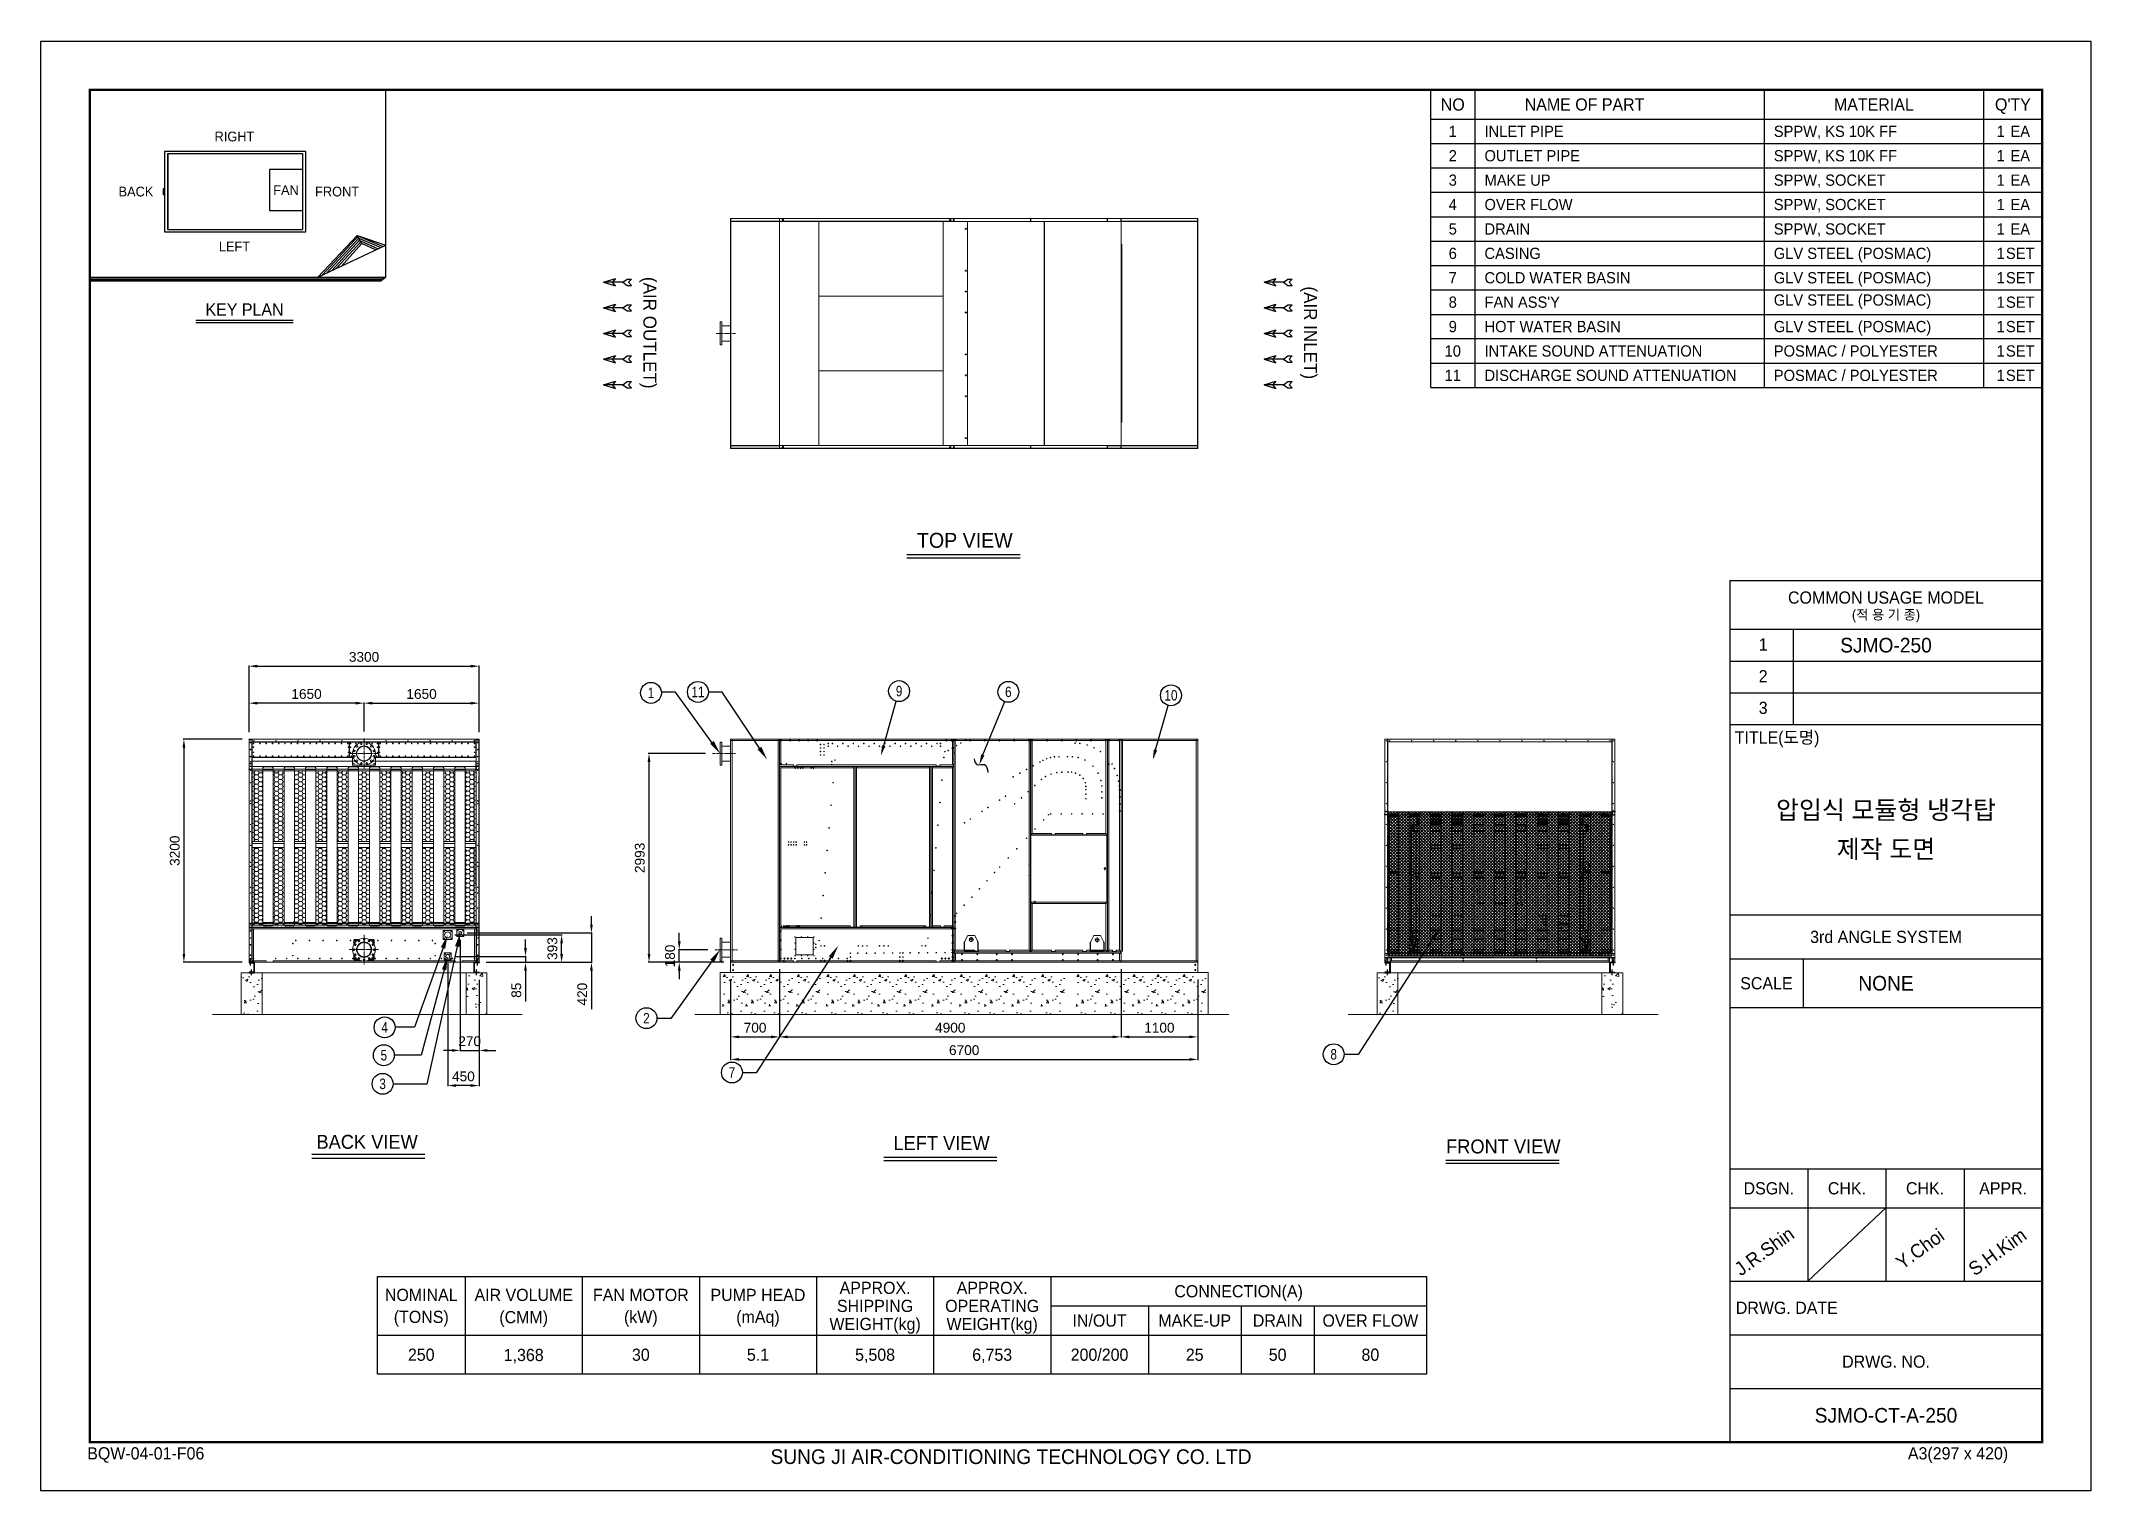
# Model space of a CAD drawing. Header units: millimetres. Extents: x -17070 to 37126, y -291348 to 36053.
# Drawn here: x 7719 to 37126, y 15257 to 36053 of the extents above.
import ezdxf
from ezdxf import colors
from ezdxf.entities.mleader import LeaderData, LeaderLine
from ezdxf.enums import TextEntityAlignment as Align
from ezdxf.math import Vec2, Vec3

# ---------------------------------------------------------------- set-up
doc = ezdxf.new("R2010")
doc.units = ezdxf.units.MM
for name, pattern in [('CENTER', [2, 1.25, -0.25, 0.25, -0.25]), ('CENTERX2', [4, 2.5, -0.5, 0.5, -0.5]), ('DASHDOT', [18.5, 12, -3, 0.5, -3]), ('DASHED', [15, 12, -3]), ('HIDDEN', [0.375, 0.25, -0.125]), ('HIDDENX2', [0.75, 0.5, -0.25])]:
    doc.linetypes.add(name, pattern=pattern)
for name, color, linetype in [('center', 1, 'CENTER'), ('HIDD', 2, 'HIDDENX2'), ('냉각탑', 4, 'Continuous'), ('냉각탑_box', 1, 'Continuous'), ('냉각탑_dim', 1, 'Continuous'), ('냉각탑_form', 1, 'Continuous'), ('냉각탑_text', 3, 'Continuous'), ('냉각탑_기초', 23, 'Continuous')]:
    doc.layers.add(name, color=color, linetype=linetype)
doc.styles.get("Standard").update_dxf_attribs({"font": 'arial.ttf'})
doc.styles.add('돋움', font='Dotum.ttf')
doc.dimstyles.new('1.40', dxfattribs={"dimscale": 20, "dimtxt": 1.5, "dimasz": 1, "dimexe": 0.5, "dimexo": 0.5, "dimgap": 0.5, "dimtad": 1, "dimdec": 0, "dimzin": 0, "dimdsep": 46, "dimtxsty": 'Standard', "dimcen": 0, "dimclrd": 2, "dimclre": 2, "dimclrt": 3, "dimadec": 0, "dimazin": 0, "dimtfac": 1, "dimtdec": 0, "dimtmove": 0, "dimatfit": 0, "dimfxl": 1, "dimtolj": 1, "dimtzin": 0, "dimlwd": -1, "dimlwe": -1, "dimarcsym": 0})

msp = doc.modelspace()

# ---------------------------------------------------------------- texts
at = {"layer": '냉각탑_form', "style": '돋움'}
for s, height, p in [('COMMON USAGE MODEL', 175.043, (34185.3, 28070.6)), ('(적 용 기 종)', 140.03, (34185.3, 27825.6)), ('3rd ANGLE SYSTEM', 175.043, (34185.3, 23204.4)), ('SCALE', 175.04, (32469.9, 22539.3)), ('DSGN.', 175.04, (32504.9, 19598.6)), ('CHK.', 175.04, (33625.2, 19598.6)), ('CHK.', 175.04, (34745.5, 19598.6)), ('APPR.', 175.04, (35865.7, 19598.6)), ('DRWG. NO.', 175.04, (34185.3, 17113))]:
    msp.add_text(s, height=height, dxfattribs=at).set_placement(p, align=Align.MIDDLE_CENTER)
for s, height, p in [('1', 175, (32359.9, 27311.4)), ('2', 175, (32359.9, 26856.3)), ('3', 175, (32359.9, 26401.2)), ('TITLE(도명)', 175.04, (32015.1, 25977.4)), ('DRWG. DATE', 175.04, (32031, 17797.6)), ('BQW-04-01-F06', 175.043, (8382.2, 15710.1)), ('A3(297 x 420)', 175.043, (34499.4, 15710.1)), ('SUNG JI AIR-CONDITIONING TECHNOLOGY CO. LTD', 210.051, (18183.7, 15644.5))]:
    msp.add_text(s, height=height, dxfattribs=at).set_placement(p)
at = {"layer": '냉각탑_text', "style": '돋움'}
for s, height, p in [('NO', 175, (27970.9, 35142.4)), ('NAME OF PART', 175, (29860.9, 35142.4)), ('MATERIAL', 175, (34010.9, 35142.4)), ("Q'TY", 175, (36005.9, 35142.4)), ('RIGHT', 140, (10493.7, 34682.9)), ('1', 161, (27970.9, 34757.4)), ('1', 161, (35830.9, 34757.4)), ('EA', 161, (36110.9, 34757.4)), ('2', 161, (27970.9, 34407.4)), ('1', 161, (35830.9, 34407.4)), ('EA', 161, (36110.9, 34407.4)), ('3', 161, (27970.9, 34057.4)), ('1', 161, (35830.9, 34057.4)), ('EA', 161, (36110.9, 34057.4)), ('BACK', 140, (9081, 33893.2)), ('FAN', 140, (11233.4, 33914.5)), ('FRONT', 140, (11966.4, 33893.2)), ('4', 161, (27970.9, 33707.4)), ('1', 161, (35830.9, 33707.4)), ('EA', 161, (36110.9, 33707.4)), ('5', 161, (27970.9, 33357.4)), ('1', 161, (35830.9, 33357.4)), ('EA', 161, (36110.9, 33357.4)), ('LEFT', 140, (10493.7, 33104.1)), ('6', 161, (27970.9, 33007.4)), ('1', 161, (35830.9, 33007.4)), ('SET', 161, (36110.9, 33007.4)), ('7', 161, (27970.9, 32657.4)), ('1', 161, (35830.9, 32657.4)), ('SET', 161, (36110.9, 32657.4)), ('8', 161, (27970.9, 32307.4)), ('1', 161, (35830.9, 32307.4)), ('SET', 161, (36110.9, 32307.4)), ('KEY PLAN', 175, (10638.1, 32202.4)), ('9', 161, (27970.9, 31957.4)), ('1', 161, (35830.9, 31957.4)), ('SET', 161, (36110.9, 31957.4)), ('10', 161, (27970.9, 31607.4)), ('1', 161, (35830.9, 31607.4)), ('SET', 161, (36110.9, 31607.4)), ('11', 161, (27970.9, 31257.4)), ('1', 161, (35830.9, 31257.4)), ('SET', 161, (36110.9, 31257.4)), ('TOP VIEW', 214.63, (20971.3, 28891.4)), ('SJMO-250', 210.05, (34185.3, 27388)), ('압입식 모듈형 냉각탑', 262.5, (34185.3, 25024.5)), ('제작 도면', 262.5, (34185.3, 24464.5)), ('NONE', 210.05, (34185.3, 22539.3)), ('BACK VIEW', 199.97, (12397.3, 20265.1)), ('LEFT VIEW', 199.97, (20637.2, 20247.2)), ('FRONT VIEW', 199.97, (28695.8, 20199.1)), ('APPROX.', 175, (19683.6, 18171)), ('APPROX.', 175, (21363.6, 18171)), ('NOMINAL', 175, (13173.6, 18069.5)), ('AIR VOLUME', 175, (14643.6, 18069.5)), ('FAN MOTOR', 175, (16323.6, 18069.5)), ('PUMP HEAD', 175, (18003.6, 18069.5)), ('SHIPPING', 175, (19683.6, 17912)), ('OPERATING', 175, (21363.6, 17912)), ('CONNECTION(A)', 175, (24898.6, 18122)), ('(TONS)', 175, (13173.6, 17754.5)), ('(CMM)', 175, (14643.1, 17750.7)), ('(kW)', 175, (16323.6, 17754.5)), ('(mAq)', 175, (18003.6, 17754.5)), ('WEIGHT(kg)', 175, (19683.6, 17653)), ('WEIGHT(kg)', 175, (21363.6, 17653)), ('IN/OUT', 175, (22903.6, 17702)), ('MAKE-UP', 175, (24268.6, 17702)), ('DRAIN', 175, (25458.6, 17702)), ('OVER FLOW', 175, (26788.6, 17702)), ('250', 175, (13173.6, 17212)), ('1,368', 175, (14643.1, 17208.2)), ('30', 175, (16323.6, 17212)), ('5.1', 175, (18003.6, 17212)), ('5,508', 175, (19683.6, 17212)), ('6,753', 175, (21363.6, 17212)), ('200/200', 175, (22903.6, 17212)), ('25', 175, (24268.6, 17212)), ('50', 175, (25458.6, 17212)), ('80', 175, (26788.6, 17212)), ('SJMO-CT-A-250', 210.051, (34185.3, 16342.8))]:
    msp.add_text(s, height=height, dxfattribs=at).set_placement(p, align=Align.MIDDLE_CENTER)
for s, p in [('INLET PIPE', (28425.9, 34757.4)), ('SPPW, KS 10K FF', (32575.9, 34757.4)), ('OUTLET PIPE', (28425.9, 34407.4)), ('SPPW, KS 10K FF', (32575.9, 34407.4)), ('MAKE UP', (28425.9, 34057.4)), ('SPPW, SOCKET', (32575.9, 34057.4)), ('OVER FLOW', (28425.9, 33707.4)), ('SPPW, SOCKET', (32575.9, 33707.4)), ('DRAIN', (28425.9, 33357.4)), ('SPPW, SOCKET', (32575.9, 33357.4)), ('CASING', (28425.9, 33007.4)), ('GLV STEEL (POSMAC)', (32575.9, 33007.4)), ('COLD WATER BASIN', (28425.9, 32657.4)), ('GLV STEEL (POSMAC)', (32575.9, 32657.4)), ("FAN ASS'Y", (28425.9, 32307.4)), ('GLV STEEL (POSMAC)', (32575.9, 32338.2)), ('HOT WATER BASIN', (28425.9, 31957.4)), ('GLV STEEL (POSMAC)', (32575.9, 31957.4)), ('INTAKE SOUND ATTENUATION', (28425.9, 31607.4)), ('POSMAC / POLYESTER', (32575.9, 31607.4)), ('DISCHARGE SOUND ATTENUATION', (28425.9, 31257.4)), ('POSMAC / POLYESTER', (32575.9, 31257.4))]:
    msp.add_text(s, height=161, dxfattribs=at).set_placement(p, align=Align.MIDDLE_LEFT)
for s, p in [('(AIR OUTLET)', (16453.5, 31868.4)), ('(AIR INLET)', (25929.1, 31868.4))]:
    msp.add_text(s, height=186.667, rotation=270, dxfattribs=at).set_placement(p, align=Align.MIDDLE_CENTER)
at = {"layer": '냉각탑_text', "width": 0.8}
for s, p in [('1', (16469.1, 26703.5)), ('11', (17142.4, 26717.2)), ('9', (20028.1, 26729.3)), ('6', (21595.5, 26718.4)), ('10', (23928.2, 26668.9)), ('2', (16403.8, 22038.5)), ('4', (12648, 21906.9)), ('5', (12636.8, 21506.8)), ('8', (26262.2, 21520.7)), ('3', (12619.5, 21096.8)), ('7', (17630.6, 21259.9))]:
    msp.add_text(s, height=150, dxfattribs=at).set_placement(p, align=Align.MIDDLE_CENTER)
at = {"layer": '냉각탑_text', "style": '돋움'}
for s, p in [('J.R.Shin', (32103.1, 18332.4)), ('Y.Choi', (34418.4, 18425.8)), ('S.H.Kim', (35459.6, 18332.4))]:
    msp.add_text(s, height=196.05, rotation=35.81856, dxfattribs=at).set_placement(p)

# ---------------------------------------------------------------- blocks, each defined once
blk = doc.blocks.new('화살표 IN OUT')
at = {"layer": '냉각탑_dim'}
for p, q in [((-323, 43), (-384, 43)), ((-343, 0), (-384, 43)), ((-384, -43), (-343, 0)), ((-266, 0), (-323, 43)), ((-266, 0), (-323, -43)), ((-266, 0), (0, 0)), ((-163, 50), (-122, 0)), ((0, 0), (-163, 50)), ((-163, -50), (-122, 0)), ((0, 0), (-163, -50)), ((-323, -43), (-384, -43))]:
    blk.add_line(p, q, dxfattribs=at)
blk = doc.blocks.new('*D828')
at = {"color": 2, "transparency": 16777216}
for p, q in [((16875, 23140), (16875, 23260)), ((17284, 23020), (16865, 23020)), ((16875, 22840), (16875, 23020)), ((17512, 22840), (16865, 22840)), ((16875, 22720), (16875, 22600))]:
    blk.add_line(p, q, dxfattribs=at)
for points in [[(16855, 23140), (16895, 23140), (16875, 23020)], [(16855, 22720), (16895, 22720), (16875, 22840)]]:
    blk.add_solid(points, dxfattribs=at)
at = {"layer": 'Defpoints', "color": 0, "transparency": 16777216}
for p in [(16875, 23020), (17384, 23020), (17612, 22840)]:
    blk.add_point(p, dxfattribs=at)
at = {"color": 3, "lineweight": 5, "transparency": 16777216, "insert": (16743, 22930), "char_height": 140, "attachment_point": 5, "rotation": 90}
blk.add_mtext('\\A1;180', dxfattribs=at)
blk = doc.blocks.new('*D829')
at = {"color": 2, "transparency": 16777216}
for p, q in [((17252, 25833), (16431, 25833)), ((16441, 22960), (16441, 25713)), ((17512, 22840), (16431, 22840))]:
    blk.add_line(p, q, dxfattribs=at)
for points in [[(16421, 25713), (16461, 25713), (16441, 25833)], [(16421, 22960), (16461, 22960), (16441, 22840)]]:
    blk.add_solid(points, dxfattribs=at)
at = {"layer": 'Defpoints', "color": 0, "transparency": 16777216}
for p in [(16441, 25833), (17352, 25833), (17612, 22840)]:
    blk.add_point(p, dxfattribs=at)
at = {"color": 3, "lineweight": 5, "transparency": 16777216, "insert": (16309, 24337), "char_height": 140, "attachment_point": 5, "rotation": 90}
blk.add_mtext('\\A1;2993', dxfattribs=at)
blk = doc.blocks.new('*D830')
at = {"color": 2, "transparency": 16777216}
for p, q in [((10703, 26140), (10703, 26566)), ((12233, 26556), (10823, 26556)), ((12353, 26148), (12353, 26566))]:
    blk.add_line(p, q, dxfattribs=at)
for points in [[(10823, 26576), (10823, 26536), (10703, 26556)], [(12233, 26576), (12233, 26536), (12353, 26556)]]:
    blk.add_solid(points, dxfattribs=at)
at = {"layer": 'Defpoints', "color": 0, "transparency": 16777216}
for p in [(10703, 26556), (10703, 26040), (12353, 26048)]:
    blk.add_point(p, dxfattribs=at)
at = {"color": 3, "lineweight": 5, "transparency": 16777216, "insert": (11528, 26687), "char_height": 140, "attachment_point": 5}
blk.add_mtext('\\A1;1650', dxfattribs=at)
blk = doc.blocks.new('*D831')
at = {"color": 2, "transparency": 16777216}
for p, q in [((12353, 26148), (12353, 26566)), ((12473, 26556), (13883, 26556)), ((14003, 26140), (14003, 26566))]:
    blk.add_line(p, q, dxfattribs=at)
for points in [[(12473, 26576), (12473, 26536), (12353, 26556)], [(13883, 26576), (13883, 26536), (14003, 26556)]]:
    blk.add_solid(points, dxfattribs=at)
at = {"layer": 'Defpoints', "color": 0, "transparency": 16777216}
for p in [(14003, 26556), (12353, 26048), (14003, 26040)]:
    blk.add_point(p, dxfattribs=at)
at = {"color": 3, "lineweight": 5, "transparency": 16777216, "insert": (13178, 26687), "char_height": 140, "attachment_point": 5}
blk.add_mtext('\\A1;1650', dxfattribs=at)
blk = doc.blocks.new('*D832')
at = {"color": 2, "transparency": 16777216}
for p, q in [((10703, 26140), (10703, 27097)), ((10823, 27087), (13883, 27087)), ((14003, 26140), (14003, 27097))]:
    blk.add_line(p, q, dxfattribs=at)
for points in [[(10823, 27107), (10823, 27067), (10703, 27087)], [(13883, 27107), (13883, 27067), (14003, 27087)]]:
    blk.add_solid(points, dxfattribs=at)
at = {"layer": 'Defpoints', "color": 0, "transparency": 16777216}
for p in [(14003, 27087), (10703, 26040), (14003, 26040)]:
    blk.add_point(p, dxfattribs=at)
at = {"color": 3, "lineweight": 5, "transparency": 16777216, "insert": (12353, 27219), "char_height": 140, "attachment_point": 5}
blk.add_mtext('\\A1;3300', dxfattribs=at)
blk = doc.blocks.new('*D833')
at = {"color": 2, "transparency": 16777216}
for p, q in [((10603, 26040), (9759, 26040)), ((9769, 25920), (9769, 22960)), ((10603, 22840), (9759, 22840))]:
    blk.add_line(p, q, dxfattribs=at)
for points in [[(9749, 25920), (9789, 25920), (9769, 26040)], [(9749, 22960), (9789, 22960), (9769, 22840)]]:
    blk.add_solid(points, dxfattribs=at)
at = {"layer": 'Defpoints', "color": 0, "transparency": 16777216}
for p in [(10703, 26040), (9769, 22840), (10703, 22840)]:
    blk.add_point(p, dxfattribs=at)
at = {"color": 3, "lineweight": 5, "transparency": 16777216, "insert": (9638, 24440), "char_height": 140, "attachment_point": 5, "rotation": 90}
blk.add_mtext('\\A1;3200', dxfattribs=at)
blk = doc.blocks.new('*D834')
at = {"color": 2, "transparency": 16777216}
for p, q in [((18312, 22740), (18312, 21760)), ((17612, 22592), (17612, 21760)), ((17732, 21770), (18192, 21770))]:
    blk.add_line(p, q, dxfattribs=at)
for points in [[(17732, 21790), (17732, 21750), (17612, 21770)], [(18192, 21790), (18192, 21750), (18312, 21770)]]:
    blk.add_solid(points, dxfattribs=at)
at = {"layer": 'Defpoints', "color": 0, "transparency": 16777216}
for p in [(17612, 22692), (18312, 22840), (18312, 21770)]:
    blk.add_point(p, dxfattribs=at)
at = {"color": 3, "lineweight": 5, "transparency": 16777216, "insert": (17962, 21901), "char_height": 140, "attachment_point": 5}
blk.add_mtext('\\A1;700', dxfattribs=at)
blk = doc.blocks.new('*D835')
at = {"color": 2, "transparency": 16777216}
for p, q in [((18312, 22740), (18312, 21760)), ((23212, 22743), (23212, 21760)), ((18432, 21770), (23092, 21770))]:
    blk.add_line(p, q, dxfattribs=at)
for points in [[(18432, 21790), (18432, 21750), (18312, 21770)], [(23092, 21790), (23092, 21750), (23212, 21770)]]:
    blk.add_solid(points, dxfattribs=at)
at = {"layer": 'Defpoints', "color": 0, "transparency": 16777216}
for p in [(18312, 22840), (23212, 22843), (23212, 21770)]:
    blk.add_point(p, dxfattribs=at)
at = {"color": 3, "lineweight": 5, "transparency": 16777216, "insert": (20762, 21901), "char_height": 140, "attachment_point": 5}
blk.add_mtext('\\A1;4900', dxfattribs=at)
blk = doc.blocks.new('*D825')
at = {"color": 2, "transparency": 16777216}
for p, q in [((23212, 22740), (23212, 21760)), ((24312, 22592), (24312, 21760)), ((23332, 21770), (24192, 21770))]:
    blk.add_line(p, q, dxfattribs=at)
for points in [[(23332, 21790), (23332, 21750), (23212, 21770)], [(24192, 21790), (24192, 21750), (24312, 21770)]]:
    blk.add_solid(points, dxfattribs=at)
at = {"layer": 'Defpoints', "color": 0, "transparency": 16777216}
for p in [(23212, 22840), (24312, 22692), (24312, 21770)]:
    blk.add_point(p, dxfattribs=at)
at = {"color": 3, "lineweight": 5, "transparency": 16777216, "insert": (23762, 21901), "char_height": 140, "attachment_point": 5}
blk.add_mtext('\\A1;1100', dxfattribs=at)
blk = doc.blocks.new('*D836')
at = {"color": 2, "transparency": 16777216}
for p, q in [((17612, 22592), (17612, 21437)), ((24312, 22592), (24312, 21437)), ((17732, 21447), (24192, 21447))]:
    blk.add_line(p, q, dxfattribs=at)
for points in [[(17732, 21467), (17732, 21427), (17612, 21447)], [(24192, 21467), (24192, 21427), (24312, 21447)]]:
    blk.add_solid(points, dxfattribs=at)
at = {"layer": 'Defpoints', "color": 0, "transparency": 16777216}
for p in [(17612, 22692), (24312, 22692), (24312, 21447)]:
    blk.add_point(p, dxfattribs=at)
at = {"color": 3, "lineweight": 5, "transparency": 16777216, "insert": (20962, 21579), "char_height": 140, "attachment_point": 5}
blk.add_mtext('\\A1;6700', dxfattribs=at)
blk = doc.blocks.new('*D826')
at = {"color": 2, "transparency": 16777216}
for p, q in [((13733, 23160), (13733, 21566)), ((14003, 22590), (14003, 21566)), ((13613, 21576), (13493, 21576)), ((13733, 21576), (14003, 21576)), ((14123, 21576), (14243, 21576))]:
    blk.add_line(p, q, dxfattribs=at)
for points in [[(13613, 21596), (13613, 21556), (13733, 21576)], [(14123, 21596), (14123, 21556), (14003, 21576)]]:
    blk.add_solid(points, dxfattribs=at)
at = {"layer": 'Defpoints', "color": 0, "transparency": 16777216}
for p in [(13733, 23260), (14003, 22690), (14003, 21576)]:
    blk.add_point(p, dxfattribs=at)
at = {"color": 3, "lineweight": 5, "transparency": 16777216, "insert": (13868, 21707), "char_height": 140, "attachment_point": 5}
blk.add_mtext('\\A1;270', dxfattribs=at)
blk = doc.blocks.new('*D837')
at = {"color": 2, "transparency": 16777216}
for p, q in [((14669, 23045), (14669, 23165)), ((13653, 22925), (14679, 22925)), ((14103, 22840), (14679, 22840)), ((14669, 22925), (14669, 22840)), ((14669, 22720), (14669, 22278))]:
    blk.add_line(p, q, dxfattribs=at)
for points in [[(14649, 23045), (14689, 23045), (14669, 22925)], [(14649, 22720), (14689, 22720), (14669, 22840)]]:
    blk.add_solid(points, dxfattribs=at)
at = {"layer": 'Defpoints', "color": 0, "transparency": 16777216}
for p in [(13553, 22925), (14003, 22840), (14669, 22840)]:
    blk.add_point(p, dxfattribs=at)
at = {"color": 3, "lineweight": 5, "transparency": 16777216, "insert": (14538, 22439), "char_height": 140, "attachment_point": 5, "rotation": 90}
blk.add_mtext('\\A1;85', dxfattribs=at)
blk = doc.blocks.new('*D827')
at = {"color": 2, "transparency": 16777216}
for p, q in [((13653, 23233), (15197, 23233)), ((15187, 22960), (15187, 23113)), ((14103, 22840), (15197, 22840))]:
    blk.add_line(p, q, dxfattribs=at)
for points in [[(15167, 23113), (15207, 23113), (15187, 23233)], [(15167, 22960), (15207, 22960), (15187, 22840)]]:
    blk.add_solid(points, dxfattribs=at)
at = {"layer": 'Defpoints', "color": 0, "transparency": 16777216}
for p in [(13553, 23233), (15187, 23233), (14003, 22840)]:
    blk.add_point(p, dxfattribs=at)
at = {"color": 3, "lineweight": 5, "transparency": 16777216, "insert": (15055, 23037), "char_height": 140, "attachment_point": 5, "rotation": 90}
blk.add_mtext('\\A1;393', dxfattribs=at)
blk = doc.blocks.new('*D838')
at = {"color": 2, "transparency": 16777216}
for p, q in [((13833, 23260), (15625, 23260)), ((15615, 23380), (15615, 23500)), ((15615, 23260), (15615, 22840)), ((14103, 22840), (15625, 22840)), ((15615, 22720), (15615, 22166))]:
    blk.add_line(p, q, dxfattribs=at)
for points in [[(15595, 23380), (15635, 23380), (15615, 23260)], [(15595, 22720), (15635, 22720), (15615, 22840)]]:
    blk.add_solid(points, dxfattribs=at)
at = {"layer": 'Defpoints', "color": 0, "transparency": 16777216}
for p in [(13733, 23260), (14003, 22840), (15615, 22840)]:
    blk.add_point(p, dxfattribs=at)
at = {"color": 3, "lineweight": 5, "transparency": 16777216, "insert": (15483, 22383), "char_height": 140, "attachment_point": 5, "rotation": 90}
blk.add_mtext('\\A1;420', dxfattribs=at)
blk = doc.blocks.new('*D839')
at = {"color": 2, "transparency": 16777216}
for p, q in [((13553, 22825), (13553, 21062)), ((14003, 22590), (14003, 21062)), ((13883, 21072), (13673, 21072))]:
    blk.add_line(p, q, dxfattribs=at)
for points in [[(13673, 21092), (13673, 21052), (13553, 21072)], [(13883, 21092), (13883, 21052), (14003, 21072)]]:
    blk.add_solid(points, dxfattribs=at)
at = {"layer": 'Defpoints', "color": 0, "transparency": 16777216}
for p in [(13553, 22925), (14003, 22690), (13553, 21072)]:
    blk.add_point(p, dxfattribs=at)
at = {"color": 3, "lineweight": 5, "transparency": 16777216, "insert": (13778, 21203), "char_height": 140, "attachment_point": 5}
blk.add_mtext('\\A1;450', dxfattribs=at)
blk = doc.blocks.new('457536')
at = {"color": 7, "lineweight": 5}
for p, q in [((114592.520962, 89152.297332), (114550.020962, 89069.297332)), ((114692.520962, 89152.297332), (114592.520962, 89152.297332)), ((114735.020962, 89069.297332), (114692.520962, 89152.297332)), ((114542.520962, 89059.297332), (114542.520962, 88929.797332)), ((114550.020962, 88922.297332), (114735.020962, 88922.297332)), ((114742.520962, 88929.797332), (114742.520962, 89059.297332))]:
    blk.add_line(p, q, dxfattribs=at)
at = {"color": 7, "linetype": 'DASHDOT', "lineweight": 5}
for p, q in [((114642.520962, 89126.047332), (114642.520962, 89054.547332)), ((114678.270962, 89090.297332), (114606.770962, 89090.297332))]:
    blk.add_line(p, q, dxfattribs=at)
at = {"color": 7, "lineweight": 5, "ltscale": 0.09375}
for p, q in [((114542.520962, 89059.297332), (114550.020962, 89059.297332)), ((114550.020962, 88929.797332), (114542.520962, 88929.797332)), ((114550.020962, 88922.297332), (114550.020962, 88929.797332)), ((114742.520962, 89059.297332), (114735.020962, 89059.297332)), ((114735.020962, 88929.797332), (114742.520962, 88929.797332)), ((114735.020962, 88922.297332), (114735.020962, 88929.797332))]:
    blk.add_line(p, q, dxfattribs=at)
at = {"color": 7, "linetype": 'DASHED', "lineweight": 5}
for p, q in [((114548.520962, 89059.297332), (114548.520962, 88929.797332)), ((114550.020962, 88928.297332), (114735.020962, 88928.297332)), ((114736.520962, 88929.797332), (114736.520962, 89059.297332))]:
    blk.add_line(p, q, dxfattribs=at)
at = {"color": 7, "lineweight": 5, "ltscale": 0.125}
for p, q in [((114550.020962, 89059.297332), (114550.020962, 89069.297332)), ((114735.020962, 89069.297332), (114735.020962, 89059.297332))]:
    blk.add_line(p, q, dxfattribs=at)
at = {"color": 7, "linetype": 'DASHED', "lineweight": 5, "ltscale": 0.075}
for p, q in [((114558.520962, 88928.297332), (114558.520962, 88922.297332)), ((114576.520962, 88928.297332), (114576.520962, 88922.297332)), ((114608.520962, 88928.297332), (114608.520962, 88922.297332)), ((114626.520962, 88928.297332), (114626.520962, 88922.297332)), ((114658.520962, 88928.297332), (114658.520962, 88922.297332)), ((114676.520962, 88928.297332), (114676.520962, 88922.297332)), ((114708.520962, 88928.297332), (114708.520962, 88922.297332)), ((114726.520962, 88928.297332), (114726.520962, 88922.297332))]:
    blk.add_line(p, q, dxfattribs=at)
at = {"color": 7, "lineweight": 5}
blk.add_circle((114642.520962, 89090.297332), 27.5, dxfattribs=at)
blk = doc.blocks.new('1')
at = {"color": 7, "lineweight": 20}
for p, q in [((17462, 25998), (17484, 25998)), ((17484, 25998), (17484, 25833)), ((17612, 25941), (17484, 25941)), ((18312, 25672), (18312, 26018)), ((20810, 26040), (18314, 26040)), ((18332, 25696), (18332, 26010)), ((18344, 26020), (18454, 26020)), ((18474, 26020), (18584, 26020)), ((18604, 26020), (18714, 26020)), ((18734, 26020), (18844, 26020)), ((18864, 26020), (20692, 26020)), ((20712, 26020), (20772, 26020)), ((20792, 26018), (20792, 25922)), ((20792, 25903), (20792, 25672)), ((20812, 26018), (20812, 25672)), ((20814, 26037), (20814, 22995)), ((21911, 26040), (20817, 26040)), ((20834, 26011), (20834, 25850)), ((20973, 26020), (20849, 26020)), ((21039, 26020), (20993, 26020)), ((21059, 26020), (21249, 26020)), ((21269, 26020), (21459, 26020)), ((21479, 26020), (21669, 26020)), ((21879, 26020), (21689, 26020)), ((21894, 23012), (21894, 26011)), ((21914, 22995), (21914, 26037)), ((21916, 26037), (21916, 24669)), ((23013, 26040), (21919, 26040)), ((21936, 26011), (21936, 24686)), ((22141, 26020), (21951, 26020)), ((22161, 26020), (22351, 26020)), ((22371, 26020), (22561, 26020)), ((22581, 26020), (22771, 26020)), ((22981, 26020), (22791, 26020)), ((22996, 24686), (22996, 26011)), ((23016, 24669), (23016, 26037)), ((23018, 26037), (23018, 22995)), ((23209, 26040), (23021, 26040)), ((23038, 26011), (23038, 25691)), ((23177, 26020), (23053, 26020)), ((23192, 25322), (23192, 26011)), ((23212, 22995), (23212, 26037)), ((23232, 22995), (23232, 26037)), ((17462, 25725), (17462, 25833)), ((17462, 25833), (17462, 25668)), ((17462, 25668), (17484, 25668)), ((17484, 25833), (17484, 25668)), ((17612, 25725), (17484, 25725)), ((18312, 25648), (18334, 25648)), ((18334, 25647), (18312, 25647)), ((18312, 23345), (18312, 25646)), ((18512, 25670), (18314, 25670)), ((18314, 25650), (20810, 25650)), ((18332, 25646), (18332, 23345)), ((18334, 25648), (19375, 25648)), ((18529, 25628), (18334, 25628)), ((18512, 25654), (18562, 25654)), ((20562, 25670), (18562, 25670)), ((18755, 25628), (18657, 25628)), ((19375, 25628), (18808, 25628)), ((19375, 25648), (19397, 25648)), ((19397, 25647), (19375, 25647)), ((19377, 23345), (19377, 25646)), ((19397, 25646), (19397, 23345)), ((19399, 23345), (19399, 25646)), ((19400, 25648), (20483, 25648)), ((19422, 25645), (19400, 25645)), ((19419, 25646), (19419, 23345)), ((20461, 25628), (19422, 25628)), ((20461, 25645), (20483, 25645)), ((20464, 25646), (20464, 23521)), ((20484, 25646), (20484, 23345)), ((20486, 23345), (20486, 25646)), ((20487, 25648), (20811, 25648)), ((20509, 25645), (20487, 25645)), ((20506, 23845), (20506, 25646)), ((20789, 25628), (20509, 25628)), ((20562, 25654), (20612, 25654)), ((20810, 25670), (20612, 25670)), ((20789, 25645), (20811, 25645)), ((20792, 23345), (20792, 25646)), ((20812, 25646), (20812, 23345)), ((20834, 25831), (20834, 23515)), ((23038, 25672), (23038, 23012)), ((23192, 25222), (23192, 25302)), ((23214, 25316), (23214, 25343)), ((23192, 25122), (23192, 25202)), ((23192, 25022), (23192, 25102)), ((23192, 23012), (23192, 25002)), ((21916, 23707), (21916, 24661)), ((21916, 24338), (21916, 24431)), ((21936, 24686), (21919, 24669)), ((21919, 24669), (21936, 24686)), ((21919, 24666), (23013, 24666)), ((21919, 24664), (23007, 24664)), ((21936, 24686), (22216, 24686)), ((22216, 24669), (22266, 24669)), ((22266, 24686), (22666, 24686)), ((22666, 24669), (22716, 24669)), ((22716, 24686), (22996, 24686)), ((23013, 24669), (22996, 24686)), ((22996, 24686), (23013, 24669)), ((23010, 24661), (23010, 23707)), ((23212, 24121), (23212, 24052)), ((20486, 23858), (20484, 23835)), ((20506, 23345), (20506, 23825)), ((21916, 23908), (21916, 24001)), ((23215, 24109), (23215, 24064)), ((21916, 23699), (21916, 22995)), ((23007, 23704), (21919, 23704)), ((23013, 23702), (21919, 23702)), ((21936, 23682), (21919, 23699)), ((21919, 23699), (21936, 23682)), ((21936, 23012), (21936, 23682)), ((21936, 23682), (22996, 23682)), ((23013, 23699), (22996, 23682)), ((22996, 23682), (23013, 23699)), ((22996, 23682), (22996, 23012)), ((23016, 22995), (23016, 23699)), ((18312, 23344), (18384, 23344)), ((18384, 23342), (18312, 23342)), ((18312, 22862), (18312, 23318)), ((20810, 23340), (18314, 23340)), ((18314, 23320), (20781, 23320)), ((18332, 23295), (18332, 23318)), ((18332, 23165), (18332, 23275)), ((19325, 23342), (18384, 23342)), ((18455, 23362), (18554, 23362)), ((18606, 23362), (19325, 23362)), ((19325, 23344), (19397, 23344)), ((19397, 23342), (19325, 23342)), ((19472, 23345), (19400, 23345)), ((20483, 23342), (19400, 23342)), ((19472, 23362), (20411, 23362)), ((20411, 23345), (20483, 23345)), ((20464, 23501), (20464, 23345)), ((20486, 23473), (20484, 23450)), ((20509, 23345), (20487, 23345)), ((20811, 23342), (20487, 23342)), ((20623, 23362), (20509, 23362)), ((20673, 23345), (20623, 23345)), ((20789, 23362), (20673, 23362)), ((20789, 23345), (20811, 23345)), ((20792, 23313), (20792, 23233)), ((20812, 23318), (20812, 22862)), ((20834, 23425), (20834, 23495)), ((20834, 23335), (20834, 23405)), ((20834, 23012), (20834, 23315)), ((17462, 23186), (17462, 22856)), ((17462, 23186), (17484, 23186)), ((17462, 22912), (17462, 23129)), ((17484, 23186), (17484, 22856)), ((17612, 23129), (17484, 23129)), ((18332, 23035), (18332, 23145)), ((18332, 22905), (18332, 23015)), ((18797, 23195), (18547, 23195)), ((18547, 23195), (18547, 22945)), ((18797, 22945), (18547, 22945)), ((18797, 23195), (18797, 22945)), ((20792, 23213), (20792, 23128)), ((20792, 23108), (20792, 23028)), ((20792, 22969), (20792, 22925)), ((20816, 22863), (20816, 22967)), ((20817, 22995), (20834, 23012)), ((20834, 23012), (20817, 22995)), ((20817, 22992), (21911, 22992)), ((20819, 22992), (23212, 22992)), ((20819, 22990), (23208, 22990)), ((23208, 22970), (20819, 22970)), ((20834, 23012), (21114, 23012)), ((20836, 22967), (20836, 22863)), ((21114, 22995), (21164, 22995)), ((21164, 23012), (21564, 23012)), ((21564, 22995), (21614, 22995)), ((21614, 23012), (21894, 23012)), ((21894, 23012), (21911, 22995)), ((21919, 22995), (21936, 23012)), ((21936, 23012), (21919, 22995)), ((21919, 22992), (23013, 22992)), ((22216, 23012), (21936, 23012)), ((22216, 22995), (22266, 22995)), ((22666, 23012), (22266, 23012)), ((22666, 22995), (22716, 22995)), ((22996, 23012), (22716, 23012)), ((22996, 23012), (23013, 22995)), ((23013, 22995), (22996, 23012)), ((23038, 23012), (23021, 22995)), ((23021, 22995), (23038, 23012)), ((23021, 22992), (23209, 22992)), ((23038, 23012), (23090, 23012)), ((23090, 22995), (23140, 22995)), ((23140, 23012), (23192, 23012)), ((23192, 23012), (23209, 22995)), ((23209, 22995), (23192, 23012)), ((23192, 22863), (23192, 22967)), ((23212, 22967), (23212, 22863)), ((17462, 22856), (17484, 22856)), ((17612, 22912), (17484, 22912)), ((18368, 22860), (18314, 22860)), ((18314, 22840), (20810, 22840)), ((18332, 22862), (18332, 22885)), ((18512, 22860), (18386, 22860)), ((18512, 22844), (18562, 22844)), ((18899, 22860), (18562, 22860)), ((18949, 22860), (18917, 22860)), ((19278, 22860), (18967, 22860)), ((19322, 22860), (19296, 22860)), ((20030, 22860), (19340, 22860)), ((20074, 22860), (20048, 22860)), ((20562, 22860), (20092, 22860)), ((20562, 22844), (20612, 22844)), ((20782, 22860), (20612, 22860)), ((20792, 22905), (20792, 22875)), ((20819, 22860), (23208, 22860)), ((23208, 22840), (20819, 22840))]:
    blk.add_line(p, q, dxfattribs=at)
at = {"color": 0, "lineweight": 20}
for p, q in [((17462, 25998), (17462, 25668)), ((18312, 26040), (17612, 26040)), ((17612, 26040), (17612, 22840)), ((18312, 26020), (17612, 26020)), ((17632, 26040), (17632, 22840)), ((18292, 22840), (18292, 26040)), ((18312, 22840), (18312, 26040)), ((23212, 26040), (24312, 26040)), ((23212, 26039), (23212, 26040)), ((23212, 26020), (24312, 26020)), ((24292, 22840), (24292, 26040)), ((24312, 22840), (24312, 26040)), ((17612, 22860), (18312, 22860)), ((17612, 22692), (17612, 22840)), ((17612, 22840), (18312, 22840)), ((23212, 22840), (18312, 22840)), ((23212, 22860), (24312, 22860)), ((23212, 22840), (24312, 22840)), ((24312, 22692), (24312, 22840))]:
    blk.add_line(p, q, dxfattribs=at)
at = {"color": 7, "lineweight": 20, "ltscale": 0.0425}
for p, q in [((18312, 26038), (18314, 26038)), ((18312, 26037), (18314, 26037)), ((20812, 26038), (20810, 26038)), ((20812, 26037), (20810, 26037)), ((18312, 25653), (18314, 25653)), ((18312, 25652), (18314, 25652)), ((20812, 25653), (20810, 25653)), ((20812, 25652), (20810, 25652)), ((18312, 23338), (18314, 23338)), ((18312, 23337), (18314, 23337)), ((20812, 23338), (20810, 23338)), ((20812, 23337), (20810, 23337)), ((18312, 22843), (18314, 22843)), ((18312, 22842), (18314, 22842)), ((20812, 22843), (20810, 22843)), ((20812, 22842), (20810, 22842))]:
    blk.add_line(p, q, dxfattribs=at)
at = {"color": 7, "lineweight": 20, "ltscale": 0.0225}
for p, q in [((18312, 26037), (18312, 26038)), ((20812, 26037), (20812, 26038)), ((18312, 25653), (18312, 25652)), ((18315, 25647), (18315, 25646)), ((19394, 25647), (19394, 25646)), ((19399, 25646), (19399, 25647)), ((20484, 25646), (20484, 25647)), ((20486, 25646), (20486, 25647)), ((20812, 25653), (20812, 25652)), ((20812, 25646), (20812, 25647)), ((18312, 23337), (18312, 23338)), ((18312, 23337), (18312, 23338)), ((18315, 23344), (18315, 23345)), ((19394, 23344), (19394, 23345)), ((19399, 23345), (19399, 23344)), ((20484, 23345), (20484, 23344)), ((20486, 23345), (20486, 23344)), ((20812, 23345), (20812, 23344)), ((20812, 23337), (20812, 23338)), ((20816, 22986), (20816, 22987)), ((20816, 22986), (20816, 22987)), ((20819, 22986), (20819, 22987)), ((23209, 22986), (23209, 22987)), ((23212, 22986), (23212, 22987)), ((18312, 22843), (18312, 22842)), ((20812, 22843), (20812, 22842)), ((20816, 22844), (20816, 22843)), ((20816, 22844), (20816, 22843)), ((20819, 22844), (20819, 22843)), ((23209, 22844), (23209, 22843)), ((23212, 22844), (23212, 22843))]:
    blk.add_line(p, q, dxfattribs=at)
at = {"color": 7, "lineweight": 20, "ltscale": 0.4775}
for p, q in [((18312, 26018), (18312, 26037)), ((20812, 26037), (20812, 26018)), ((18312, 25653), (18312, 25672)), ((20812, 25672), (20812, 25653)), ((18312, 23318), (18312, 23337)), ((20812, 23337), (20812, 23318)), ((20816, 22967), (20816, 22986)), ((20819, 22986), (20819, 22967)), ((23209, 22967), (23209, 22986)), ((23212, 22986), (23212, 22967)), ((18312, 22843), (18312, 22862)), ((20812, 22862), (20812, 22843)), ((20816, 22844), (20816, 22863)), ((20819, 22863), (20819, 22844)), ((23209, 22844), (23209, 22863)), ((23212, 22863), (23212, 22844))]:
    blk.add_line(p, q, dxfattribs=at)
at = {"color": 7, "lineweight": 20, "ltscale": 0.085}
for p, q in [((18315, 26018), (18312, 26018)), ((18314, 26040), (18314, 26037)), ((20809, 26018), (20812, 26018)), ((20810, 26040), (20810, 26037)), ((18315, 25672), (18312, 25672)), ((18314, 25650), (18314, 25654)), ((20809, 25672), (20812, 25672)), ((20810, 25650), (20810, 25654)), ((18315, 23318), (18312, 23318)), ((18314, 23340), (18314, 23337)), ((20809, 23318), (20812, 23318)), ((20810, 23340), (20810, 23337)), ((18315, 22862), (18312, 22862)), ((18314, 22840), (18314, 22844)), ((20809, 22862), (20812, 22862)), ((20810, 22840), (20810, 22844))]:
    blk.add_line(p, q, dxfattribs=at)
at = {"color": 7, "lineweight": 20, "ltscale": 0.00769}
for p, q in [((18312, 26018), (18312, 26018)), ((20812, 26018), (20812, 26018)), ((18312, 23318), (18312, 23318)), ((20812, 23318), (20812, 23318))]:
    blk.add_line(p, q, dxfattribs=at)
at = {"color": 7, "lineweight": 20, "ltscale": 0.014477}
blk.add_line((18314, 26039), (18313, 26039), dxfattribs=at)
at = {"color": 7, "lineweight": 20, "ltscale": 0.415}
for p, q in [((18314, 26020), (18314, 26037)), ((20792, 26018), (20809, 26018)), ((20810, 26037), (20810, 26020)), ((18314, 25654), (18314, 25670)), ((18332, 25672), (18315, 25672)), ((18512, 25670), (18512, 25654)), ((18562, 25670), (18562, 25654)), ((20562, 25670), (20562, 25654)), ((20612, 25670), (20612, 25654)), ((20809, 25672), (20792, 25672)), ((20810, 25670), (20810, 25654)), ((18314, 23320), (18314, 23337)), ((18315, 23318), (18332, 23318)), ((20810, 23337), (20810, 23320)), ((18314, 22844), (18314, 22860)), ((18332, 22862), (18315, 22862)), ((18512, 22860), (18512, 22844)), ((18562, 22860), (18562, 22844)), ((20562, 22860), (20562, 22844)), ((20612, 22860), (20612, 22844)), ((20810, 22860), (20810, 22844))]:
    blk.add_line(p, q, dxfattribs=at)
at = {"color": 7, "lineweight": 20, "ltscale": 0.05}
for p, q in [((18314, 26020), (18314, 26018)), ((20810, 26018), (20810, 26020)), ((20814, 26003), (20812, 26003)), ((20814, 26003), (20812, 26003)), ((21914, 25999), (21916, 25999)), ((21914, 25999), (21916, 25999)), ((21916, 25995), (21914, 25995)), ((23016, 26000), (23018, 26000)), ((18312, 25672), (18314, 25672)), ((18314, 25672), (18314, 25670)), ((20812, 25672), (20810, 25672)), ((20810, 25670), (20810, 25672)), ((23016, 25185), (23018, 25185)), ((23018, 25039), (23016, 25039)), ((23016, 24991), (23018, 24991)), ((23016, 24989), (23018, 24989)), ((23016, 24947), (23018, 24947)), ((23016, 24947), (23018, 24947)), ((23016, 24934), (23018, 24934)), ((23018, 24920), (23016, 24920)), ((23018, 24919), (23016, 24919)), ((23016, 24834), (23018, 24834)), ((23018, 24820), (23016, 24820)), ((23018, 24819), (23016, 24819)), ((23018, 24817), (23016, 24817)), ((23018, 24814), (23016, 24814)), ((23018, 24799), (23016, 24799)), ((23018, 24729), (23016, 24729)), ((23016, 24714), (23018, 24714)), ((21916, 24124), (21914, 24124)), ((21916, 24099), (21914, 24099)), ((21914, 24049), (21916, 24049)), ((22302, 23704), (22302, 23702)), ((22322, 23702), (22322, 23704)), ((22382, 23704), (22382, 23702)), ((22402, 23702), (22402, 23704)), ((18314, 23320), (18314, 23318)), ((18317, 23342), (18317, 23340)), ((18471, 23342), (18471, 23340)), ((18611, 23342), (18611, 23340)), ((18661, 23340), (18661, 23342)), ((18751, 23340), (18751, 23342)), ((20810, 23318), (20810, 23320)), ((21916, 23297), (21914, 23297)), ((23018, 23297), (23016, 23297)), ((23016, 23297), (23018, 23297)), ((23018, 23277), (23016, 23277)), ((21914, 23187), (21916, 23187)), ((21914, 23167), (21916, 23167)), ((23016, 23187), (23018, 23187)), ((23016, 23167), (23018, 23167)), ((23016, 23012), (23018, 23012)), ((18312, 22862), (18314, 22862)), ((18314, 22862), (18314, 22860)), ((20812, 22862), (20810, 22862)), ((20810, 22860), (20810, 22862))]:
    blk.add_line(p, q, dxfattribs=at)
at = {"color": 7, "lineweight": 20, "ltscale": 0.2575}
blk.add_line((18314, 26020), (18324, 26020), dxfattribs=at)
at = {"color": 7, "lineweight": 20, "ltscale": 0.220051}
blk.add_line((18324, 26018), (18315, 26018), dxfattribs=at)
at = {"color": 7, "linetype": 'DASHDOT', "lineweight": 20}
for p, q in [((18321, 26020), (18347, 26020)), ((18334, 26033), (18334, 26007)), ((18451, 26020), (18477, 26020)), ((18464, 26033), (18464, 26007)), ((18581, 26020), (18607, 26020)), ((18594, 26033), (18594, 26007)), ((18711, 26020), (18737, 26020)), ((18724, 26033), (18724, 26007)), ((18841, 26020), (18867, 26020)), ((18854, 26033), (18854, 26007)), ((20689, 26020), (20715, 26020)), ((20702, 26033), (20702, 26007)), ((20769, 26020), (20795, 26020)), ((20781, 25913), (20807, 25913)), ((20782, 26033), (20782, 26007)), ((20794, 25926), (20794, 25900)), ((21036, 26020), (21062, 26020)), ((21049, 26033), (21049, 26007)), ((21246, 26020), (21272, 26020)), ((21259, 26033), (21259, 26007)), ((21456, 26020), (21482, 26020)), ((21469, 26033), (21469, 26007)), ((21666, 26020), (21692, 26020)), ((21679, 26033), (21679, 26007)), ((22138, 26020), (22164, 26020)), ((22151, 26033), (22151, 26007)), ((22348, 26020), (22374, 26020)), ((22361, 26033), (22361, 26007)), ((22558, 26020), (22584, 26020)), ((22571, 26033), (22571, 26007)), ((22768, 26020), (22794, 26020)), ((22781, 26033), (22781, 26007)), ((18526, 25628), (18552, 25628)), ((18539, 25641), (18539, 25615)), ((18561, 25628), (18587, 25628)), ((18574, 25641), (18574, 25615)), ((18599, 25628), (18625, 25628)), ((18612, 25641), (18612, 25615)), ((18634, 25628), (18660, 25628)), ((18647, 25641), (18647, 25615)), ((18752, 25628), (18778, 25628)), ((18765, 25641), (18765, 25615)), ((18785, 25628), (18811, 25628)), ((18798, 25641), (18798, 25615)), ((23021, 25682), (23047, 25682)), ((23034, 25695), (23034, 25669)), ((22967, 24184), (22993, 24184)), ((22980, 24197), (22980, 24171)), ((20487, 23835), (20513, 23835)), ((20500, 23848), (20500, 23822)), ((21957, 23706), (21989, 23706)), ((21973, 23722), (21973, 23689)), ((18398, 23360), (18424, 23360)), ((18411, 23373), (18411, 23347)), ((18433, 23360), (18459, 23360)), ((18446, 23373), (18446, 23347)), ((18551, 23360), (18577, 23360)), ((18564, 23373), (18564, 23347)), ((18584, 23360), (18610, 23360)), ((18597, 23373), (18597, 23347)), ((20778, 23323), (20804, 23323)), ((20791, 23336), (20791, 23310)), ((20779, 22979), (20805, 22979)), ((20792, 22992), (20792, 22966)), ((18364, 22855), (18390, 22855)), ((18370, 22894), (18394, 22894)), ((18377, 22868), (18377, 22842)), ((18382, 22906), (18382, 22882)), ((18420, 22894), (18444, 22894)), ((18432, 22906), (18432, 22882)), ((18470, 22894), (18494, 22894)), ((18482, 22906), (18482, 22882)), ((19274, 22855), (19300, 22855)), ((19287, 22868), (19287, 22842)), ((20630, 22894), (20654, 22894)), ((20642, 22906), (20642, 22882)), ((20680, 22894), (20704, 22894)), ((20692, 22906), (20692, 22882)), ((20730, 22894), (20754, 22894)), ((20742, 22906), (20742, 22882))]:
    blk.add_line(p, q, dxfattribs=at)
at = {"color": 7, "linetype": 'DASHDOT', "lineweight": 20, "ltscale": 0.2925}
for p, q in [((18894, 25963), (18906, 25963)), ((18894, 25913), (18906, 25913)), ((18946, 25963), (18957, 25963)), ((18946, 25913), (18957, 25913)), ((19006, 25978), (19018, 25978)), ((19006, 25938), (19018, 25938)), ((19066, 25978), (19078, 25978)), ((19141, 25938), (19153, 25938)), ((19216, 25978), (19228, 25978)), ((19291, 25938), (19303, 25938)), ((19366, 25978), (19378, 25978)), ((19441, 25938), (19453, 25938)), ((19516, 25978), (19528, 25978)), ((19591, 25938), (19603, 25938)), ((19666, 25978), (19678, 25978)), ((19741, 25938), (19753, 25938)), ((19816, 25978), (19828, 25978)), ((19891, 25938), (19903, 25938)), ((19966, 25978), (19978, 25978)), ((20041, 25938), (20053, 25938)), ((20116, 25978), (20128, 25978)), ((20191, 25938), (20203, 25938)), ((20266, 25978), (20278, 25978)), ((20341, 25938), (20353, 25938)), ((20416, 25978), (20428, 25978)), ((20491, 25938), (20503, 25938)), ((20566, 25978), (20578, 25978)), ((18894, 25863), (18906, 25863)), ((18894, 25813), (18906, 25813)), ((18946, 25863), (18957, 25863)), ((18946, 25813), (18957, 25813)), ((19103, 25740), (19115, 25740)), ((19075, 25416), (19087, 25416)), ((19046, 25092), (19058, 25092)), ((19018, 24769), (19030, 24769)), ((20579, 24806), (20591, 24806)), ((18545, 24564), (18557, 24564)), ((18545, 24524), (18557, 24524)), ((18663, 24564), (18675, 24564)), ((18663, 24524), (18675, 24524)), ((18696, 24564), (18708, 24564)), ((18696, 24524), (18708, 24524)), ((18990, 24445), (19002, 24445)), ((20551, 24482), (20563, 24482)), ((18961, 24121), (18973, 24121)), ((20522, 24158), (20534, 24158)), ((18933, 23797), (18945, 23797)), ((20853, 23548), (20853, 23536)), ((20962, 23665), (20962, 23653)), ((18333, 23291), (18333, 23279)), ((18337, 23366), (18337, 23354)), ((18372, 23366), (18372, 23354)), ((18557, 23360), (18569, 23360)), ((18563, 23366), (18563, 23354)), ((18590, 23360), (18602, 23360)), ((18596, 23366), (18596, 23354)), ((18905, 23474), (18917, 23474)), ((18911, 23480), (18911, 23468)), ((20466, 23511), (20478, 23511)), ((20472, 23517), (20472, 23505)), ((20836, 23511), (20836, 23499)), ((20836, 23421), (20836, 23409)), ((20836, 23331), (20836, 23319)), ((18333, 23161), (18333, 23149)), ((18333, 23031), (18333, 23019)), ((18877, 23150), (18888, 23150)), ((18882, 23156), (18882, 23144)), ((18902, 23075), (18914, 23075)), ((18908, 23081), (18908, 23069)), ((18952, 23075), (18964, 23075)), ((18958, 23081), (18958, 23069)), ((19324, 22969), (19336, 22969)), ((19330, 22975), (19330, 22963)), ((19429, 22970), (19441, 22970)), ((19435, 22976), (19435, 22964)), ((19436, 23075), (19448, 23075)), ((19442, 23081), (19442, 23069)), ((19499, 23075), (19511, 23075)), ((19505, 23081), (19505, 23069)), ((19554, 22971), (19566, 22971)), ((19560, 22977), (19560, 22965)), ((19562, 23075), (19574, 23075)), ((19568, 23081), (19568, 23069)), ((19679, 22972), (19691, 22972)), ((19685, 22977), (19685, 22966)), ((19741, 23075), (19753, 23075)), ((19747, 23081), (19747, 23069)), ((19804, 23075), (19816, 23075)), ((19804, 22973), (19816, 22973)), ((19810, 23081), (19810, 23069)), ((19810, 22978), (19810, 22967)), ((19867, 23075), (19879, 23075)), ((19873, 23081), (19873, 23069)), ((19929, 22973), (19941, 22973)), ((19935, 22979), (19935, 22968)), ((20034, 22974), (20046, 22974)), ((20040, 22980), (20040, 22968)), ((20076, 22974), (20088, 22974)), ((20082, 22980), (20082, 22968)), ((20181, 22975), (20193, 22975)), ((20187, 22981), (20187, 22969)), ((20306, 22976), (20318, 22976)), ((20312, 22982), (20312, 22970)), ((20351, 23075), (20363, 23075)), ((20357, 23081), (20357, 23069)), ((20401, 23075), (20413, 23075)), ((20407, 23081), (20407, 23069)), ((20431, 22977), (20443, 22977)), ((20437, 22982), (20437, 22971)), ((20438, 23187), (20449, 23187)), ((20443, 23193), (20443, 23181)), ((20556, 22978), (20568, 22978)), ((20562, 22983), (20562, 22972)), ((20687, 22984), (20687, 22973)), ((20791, 23229), (20791, 23217)), ((20791, 23124), (20791, 23112)), ((20791, 23024), (20791, 23012)), ((20792, 22985), (20792, 22973)), ((18333, 22901), (18333, 22889)), ((18532, 22900), (18532, 22888)), ((18626, 22894), (18638, 22894)), ((18632, 22900), (18632, 22888)), ((18726, 22894), (18738, 22894)), ((18732, 22900), (18732, 22888)), ((18826, 22894), (18838, 22894)), ((18832, 22900), (18832, 22888)), ((18902, 22865), (18914, 22865)), ((18908, 22871), (18908, 22859)), ((18926, 22894), (18938, 22894)), ((18932, 22900), (18932, 22888)), ((18952, 22865), (18964, 22865)), ((18958, 22871), (18958, 22859)), ((19026, 22894), (19038, 22894)), ((19032, 22900), (19032, 22888)), ((19151, 22894), (19163, 22894)), ((19157, 22900), (19157, 22888)), ((19276, 22894), (19288, 22894)), ((19282, 22900), (19282, 22888)), ((19325, 22915), (19337, 22915)), ((19325, 22865), (19337, 22865)), ((19331, 22921), (19331, 22909)), ((19331, 22871), (19331, 22859)), ((20033, 22915), (20045, 22915)), ((20033, 22865), (20045, 22865)), ((20039, 22921), (20039, 22909)), ((20039, 22871), (20039, 22859)), ((20083, 22921), (20083, 22909)), ((20083, 22871), (20083, 22859)), ((20791, 22921), (20791, 22909)), ((20791, 22871), (20791, 22859))]:
    blk.add_line(p, q, dxfattribs=at)
at = {"color": 7, "linetype": 'DASHDOT', "lineweight": 20, "ltscale": 0.292505}
for p, q in [((18900, 25969), (18900, 25957)), ((18900, 25919), (18900, 25907)), ((18951, 25969), (18951, 25957)), ((18951, 25919), (18951, 25907)), ((20839, 26026), (20839, 26014)), ((20854, 25954), (20854, 25943)), ((20983, 26026), (20983, 26014)), ((21889, 26026), (21889, 26014)), ((21941, 26026), (21941, 26014)), ((22991, 26026), (22991, 26014)), ((23043, 26026), (23043, 26014)), ((23187, 26026), (23187, 26014)), ((18337, 25693), (18337, 25682)), ((18412, 25693), (18412, 25682)), ((18900, 25869), (18900, 25857)), ((18900, 25819), (18900, 25807)), ((18951, 25869), (18951, 25857)), ((18951, 25819), (18951, 25807)), ((19109, 25746), (19109, 25734)), ((21856, 25611), (21856, 25600)), ((21953, 25665), (21953, 25653)), ((22139, 25760), (22150, 25760)), ((22810, 25659), (22810, 25647)), ((19081, 25422), (19081, 25410)), ((21664, 25505), (21664, 25493)), ((23174, 25443), (23174, 25431)), ((23184, 25374), (23184, 25362)), ((19052, 25098), (19052, 25086)), ((21217, 25010), (21217, 24998)), ((22096, 24882), (22108, 24882)), ((22204, 24974), (22204, 24962)), ((22354, 24974), (22354, 24962)), ((22504, 24974), (22504, 24962)), ((22654, 24974), (22654, 24962)), ((22804, 24974), (22804, 24962)), ((22954, 24974), (22954, 24962)), ((21851, 24619), (21862, 24619))]:
    blk.add_line(p, q, dxfattribs=at)
at = {"color": 7, "linetype": 'DASHDOT', "lineweight": 20, "ltscale": 0.195}
for p, q in [((19008, 25978), (19016, 25978)), ((19008, 25938), (19016, 25938)), ((19068, 25978), (19076, 25978)), ((19143, 25938), (19151, 25938)), ((19218, 25978), (19226, 25978)), ((19293, 25938), (19301, 25938)), ((19368, 25978), (19376, 25978)), ((19443, 25938), (19451, 25938)), ((19518, 25978), (19526, 25978)), ((19593, 25938), (19601, 25938)), ((19668, 25978), (19676, 25978)), ((19743, 25938), (19751, 25938)), ((19818, 25978), (19826, 25978)), ((19893, 25938), (19901, 25938)), ((19968, 25978), (19976, 25978)), ((20043, 25938), (20051, 25938)), ((20118, 25978), (20126, 25978)), ((20193, 25938), (20201, 25938)), ((20268, 25978), (20276, 25978)), ((20343, 25938), (20351, 25938)), ((20418, 25978), (20426, 25978)), ((20493, 25938), (20501, 25938)), ((20568, 25978), (20576, 25978)), ((19105, 25741), (19113, 25741)), ((19077, 25417), (19085, 25417)), ((19077, 25416), (19085, 25416)), ((19048, 25093), (19056, 25093)), ((19048, 25093), (19056, 25093)), ((20581, 24807), (20589, 24807)), ((20581, 24806), (20589, 24806)), ((18547, 24564), (18555, 24564)), ((18547, 24524), (18555, 24524)), ((18664, 24524), (18672, 24524)), ((18665, 24564), (18672, 24564)), ((18697, 24524), (18705, 24524)), ((18992, 24446), (19000, 24446)), ((18992, 24445), (19000, 24445)), ((20553, 24483), (20561, 24483)), ((20553, 24482), (20561, 24482)), ((18963, 24122), (18971, 24122)), ((18963, 24121), (18971, 24121)), ((20524, 24159), (20532, 24159)), ((20524, 24158), (20532, 24158)), ((20496, 23835), (20504, 23835)), ((20496, 23835), (20504, 23835)), ((18935, 23798), (18943, 23798)), ((18935, 23798), (18943, 23798)), ((20853, 23546), (20853, 23538)), ((20962, 23663), (20962, 23655)), ((18337, 23364), (18337, 23356)), ((18372, 23364), (18372, 23356)), ((18411, 23364), (18411, 23356)), ((18446, 23364), (18446, 23356)), ((18563, 23364), (18563, 23356)), ((18592, 23360), (18600, 23360)), ((18596, 23364), (18596, 23356)), ((18907, 23475), (18915, 23475)), ((18907, 23474), (18915, 23474)), ((18911, 23479), (18911, 23470)), ((20468, 23512), (20476, 23512)), ((20472, 23516), (20472, 23508)), ((20836, 23419), (20836, 23411)), ((20836, 23329), (20836, 23321)), ((18533, 23205), (18541, 23205)), ((18533, 23115), (18541, 23115)), ((18533, 23025), (18541, 23025)), ((18537, 23209), (18537, 23201)), ((18537, 23119), (18537, 23111)), ((18537, 23029), (18537, 23021)), ((18537, 22939), (18537, 22931)), ((18623, 23205), (18631, 23205)), ((18627, 23209), (18627, 23201)), ((18627, 22939), (18627, 22931)), ((18713, 23205), (18721, 23205)), ((18717, 23209), (18717, 23201)), ((18717, 22939), (18717, 22931)), ((18803, 23205), (18811, 23205)), ((18803, 23115), (18811, 23115)), ((18803, 23025), (18811, 23025)), ((18807, 23209), (18807, 23201)), ((18807, 23119), (18807, 23111)), ((18807, 23029), (18807, 23021)), ((18807, 22939), (18807, 22931)), ((18878, 23151), (18886, 23151)), ((18878, 23150), (18886, 23150)), ((18882, 23155), (18882, 23146)), ((19326, 22969), (19334, 22969)), ((19330, 22973), (19330, 22965)), ((19431, 22970), (19439, 22970)), ((19435, 22974), (19435, 22966)), ((19438, 23075), (19446, 23075)), ((19442, 23079), (19442, 23071)), ((19501, 23075), (19509, 23075)), ((19505, 23079), (19505, 23071)), ((19556, 22971), (19564, 22971)), ((19560, 22975), (19560, 22967)), ((19564, 23075), (19572, 23075)), ((19568, 23079), (19568, 23071)), ((19681, 22972), (19689, 22972)), ((19685, 22976), (19685, 22968)), ((19743, 23075), (19751, 23075)), ((19747, 23079), (19747, 23071)), ((19806, 23075), (19814, 23075)), ((19806, 22972), (19814, 22972)), ((19810, 23079), (19810, 23071)), ((19810, 22976), (19810, 22969)), ((19869, 23075), (19877, 23075)), ((19873, 23079), (19873, 23071)), ((19931, 22973), (19939, 22973)), ((19935, 22977), (19935, 22969)), ((20036, 22974), (20044, 22974)), ((20040, 22978), (20040, 22970)), ((20078, 22974), (20086, 22974)), ((20082, 22978), (20082, 22970)), ((20183, 22975), (20191, 22975)), ((20187, 22979), (20187, 22971)), ((20312, 22980), (20312, 22972)), ((20357, 23079), (20357, 23071)), ((20407, 23079), (20407, 23071)), ((20433, 22977), (20441, 22977)), ((20437, 22981), (20437, 22973)), ((20439, 23188), (20447, 23188)), ((20439, 23187), (20447, 23187)), ((20443, 23192), (20443, 23183)), ((20562, 22981), (20562, 22974)), ((20687, 22982), (20687, 22974)), ((20792, 22983), (20792, 22975)), ((18533, 22935), (18541, 22935)), ((18623, 22935), (18631, 22935)), ((18713, 22935), (18721, 22935)), ((18803, 22935), (18811, 22935))]:
    blk.add_line(p, q, dxfattribs=at)
at = {"color": 7, "linetype": 'DASHDOT', "lineweight": 20, "ltscale": 0.292499}
for p, q in [((19012, 25984), (19012, 25972)), ((19012, 25944), (19012, 25932)), ((19072, 25984), (19072, 25972)), ((19147, 25944), (19147, 25932)), ((19222, 25984), (19222, 25972)), ((19297, 25944), (19297, 25932)), ((19372, 25984), (19372, 25972)), ((19447, 25944), (19447, 25932)), ((19522, 25984), (19522, 25972)), ((19597, 25944), (19597, 25932)), ((19672, 25984), (19672, 25972)), ((19747, 25944), (19747, 25932)), ((19822, 25984), (19822, 25972)), ((19897, 25944), (19897, 25932)), ((19972, 25984), (19972, 25972)), ((20047, 25944), (20047, 25932)), ((20122, 25984), (20122, 25972)), ((20197, 25944), (20197, 25932)), ((20272, 25984), (20272, 25972)), ((20347, 25944), (20347, 25932)), ((20422, 25984), (20422, 25972)), ((20497, 25944), (20497, 25932)), ((20572, 25984), (20572, 25972)), ((20622, 25984), (20622, 25972)), ((20622, 25944), (20622, 25932)), ((20734, 25882), (20734, 25871)), ((20833, 26020), (20845, 26020)), ((20908, 25985), (20920, 25985)), ((20914, 25991), (20914, 25979)), ((20977, 26020), (20989, 26020)), ((21883, 26020), (21895, 26020)), ((21935, 26020), (21947, 26020)), ((22548, 25984), (22560, 25984)), ((22554, 25989), (22554, 25978)), ((22616, 25979), (22627, 25979)), ((22621, 25985), (22621, 25973)), ((22720, 25956), (22731, 25956)), ((22725, 25962), (22725, 25951)), ((22819, 25917), (22830, 25917)), ((22824, 25923), (22824, 25911)), ((22985, 26020), (22997, 26020)), ((23037, 26020), (23049, 26020)), ((23181, 26020), (23193, 26020)), ((18331, 25688), (18343, 25688)), ((18406, 25688), (18418, 25688)), ((20670, 25784), (20670, 25772)), ((20686, 25868), (20686, 25857)), ((21851, 25606), (21862, 25606)), ((21947, 25659), (21959, 25659)), ((22043, 25712), (22055, 25712)), ((22049, 25718), (22049, 25707)), ((22086, 25736), (22097, 25736)), ((22091, 25742), (22091, 25730)), ((22145, 25766), (22145, 25754)), ((22194, 25776), (22205, 25776)), ((22199, 25782), (22199, 25771)), ((22250, 25786), (22262, 25786)), ((22256, 25792), (22256, 25780)), ((22316, 25788), (22328, 25788)), ((22322, 25794), (22322, 25783)), ((22436, 25788), (22448, 25788)), ((22442, 25794), (22442, 25783)), ((22508, 25788), (22520, 25788)), ((22514, 25794), (22514, 25783)), ((22592, 25775), (22603, 25775)), ((22597, 25781), (22597, 25769)), ((22688, 25740), (22700, 25740)), ((22694, 25746), (22694, 25734)), ((22804, 25653), (22816, 25653)), ((22910, 25862), (22922, 25862)), ((22916, 25868), (22916, 25856)), ((23077, 25683), (23088, 25683)), ((23083, 25689), (23083, 25677)), ((23113, 25619), (23124, 25619)), ((23118, 25625), (23118, 25613)), ((20642, 25459), (20642, 25448)), ((21658, 25499), (21670, 25499)), ((21754, 25552), (21766, 25552)), ((21760, 25558), (21760, 25547)), ((21878, 25293), (21878, 25281)), ((21968, 25375), (21980, 25375)), ((21974, 25381), (21974, 25369)), ((22064, 25463), (22076, 25463)), ((22070, 25469), (22070, 25457)), ((22123, 25503), (22135, 25503)), ((22129, 25508), (22129, 25497)), ((22201, 25539), (22213, 25539)), ((22207, 25545), (22207, 25533)), ((22284, 25560), (22296, 25560)), ((22290, 25566), (22290, 25554)), ((22356, 25566), (22368, 25566)), ((22362, 25571), (22362, 25560)), ((22446, 25566), (22458, 25566)), ((22452, 25571), (22452, 25560)), ((22498, 25566), (22510, 25566)), ((22504, 25571), (22504, 25560)), ((22553, 25554), (22565, 25554)), ((22559, 25560), (22559, 25549)), ((22614, 25523), (22626, 25523)), ((22620, 25529), (22620, 25517)), ((22663, 25475), (22674, 25475)), ((22668, 25481), (22668, 25469)), ((22695, 25415), (22706, 25415)), ((22700, 25421), (22700, 25409)), ((22702, 25361), (22713, 25361)), ((22702, 25316), (22714, 25316)), ((22707, 25367), (22707, 25355)), ((22708, 25322), (22708, 25310)), ((22877, 25553), (22889, 25553)), ((22883, 25559), (22883, 25548)), ((22918, 25447), (22929, 25447)), ((22923, 25453), (22923, 25442)), ((22931, 25368), (22942, 25368)), ((22936, 25374), (22936, 25362)), ((23150, 25520), (23162, 25520)), ((23156, 25525), (23156, 25514)), ((23168, 25437), (23180, 25437)), ((23179, 25368), (23190, 25368)), ((23184, 25312), (23196, 25312)), ((23190, 25318), (23190, 25306)), ((20607, 25130), (20619, 25130)), ((20613, 25135), (20613, 25124)), ((21212, 25004), (21223, 25004)), ((21295, 25059), (21307, 25059)), ((21301, 25064), (21301, 25053)), ((21469, 25173), (21469, 25162)), ((21553, 25228), (21553, 25216)), ((21681, 25112), (21692, 25112)), ((21686, 25117), (21686, 25106)), ((21777, 25199), (21788, 25199)), ((21782, 25205), (21782, 25194)), ((21873, 25287), (21884, 25287)), ((22702, 25251), (22714, 25251)), ((22702, 25186), (22714, 25186)), ((22708, 25257), (22708, 25245)), ((22708, 25192), (22708, 25180)), ((22931, 25283), (22942, 25283)), ((22931, 25198), (22942, 25198)), ((22936, 25289), (22936, 25277)), ((22936, 25204), (22936, 25192)), ((23184, 25212), (23196, 25212)), ((23184, 25112), (23196, 25112)), ((23184, 25012), (23196, 25012)), ((23190, 25218), (23190, 25206)), ((23190, 25118), (23190, 25106)), ((23190, 25018), (23190, 25006)), ((19024, 24775), (19024, 24763)), ((20585, 24812), (20585, 24800)), ((20960, 24841), (20972, 24841)), ((20966, 24847), (20966, 24835)), ((21044, 24895), (21056, 24895)), ((21050, 24901), (21050, 24889)), ((21974, 24750), (21985, 24750)), ((22102, 24888), (22102, 24876)), ((22166, 24957), (22178, 24957)), ((22172, 24962), (22172, 24951)), ((22199, 24968), (22210, 24968)), ((22349, 24968), (22360, 24968)), ((22499, 24968), (22510, 24968)), ((22649, 24968), (22660, 24968)), ((22799, 24968), (22810, 24968)), ((22949, 24968), (22960, 24968)), ((18437, 24564), (18449, 24564)), ((18437, 24524), (18449, 24524)), ((18443, 24570), (18443, 24558)), ((18443, 24530), (18443, 24518)), ((18472, 24564), (18484, 24564)), ((18472, 24524), (18484, 24524)), ((18478, 24570), (18478, 24558)), ((18478, 24530), (18478, 24518)), ((18510, 24564), (18522, 24564)), ((18510, 24524), (18522, 24524)), ((18516, 24570), (18516, 24558)), ((18516, 24530), (18516, 24518)), ((18551, 24570), (18551, 24558)), ((18551, 24530), (18551, 24518)), ((18669, 24570), (18669, 24558)), ((18669, 24530), (18669, 24518)), ((18702, 24570), (18702, 24558)), ((18702, 24530), (18702, 24518)), ((18996, 24451), (18996, 24439)), ((21711, 24469), (21723, 24469)), ((21857, 24624), (21857, 24613)), ((22034, 24665), (22046, 24665)), ((22040, 24671), (22040, 24659)), ((18967, 24127), (18967, 24115)), ((21398, 24133), (21398, 24121)), ((21471, 24211), (21471, 24200)), ((21588, 24337), (21600, 24337)), ((21594, 24343), (21594, 24331)), ((21887, 24234), (21898, 24234)), ((21892, 24240), (21892, 24228)), ((21174, 23893), (21186, 23893)), ((21180, 23899), (21180, 23887)), ((21283, 24010), (21295, 24010)), ((21289, 24016), (21289, 24004)), ((21887, 24084), (21898, 24084)), ((21892, 24090), (21892, 24078)), ((23008, 23858), (23020, 23858)), ((23014, 23864), (23014, 23852)), ((18939, 23803), (18939, 23791)), ((20847, 23542), (20859, 23542)), ((21065, 23776), (21077, 23776)), ((21071, 23782), (21071, 23770)), ((18327, 23285), (18339, 23285)), ((18331, 23360), (18343, 23360)), ((18366, 23360), (18378, 23360)), ((18327, 23155), (18339, 23155)), ((18327, 23025), (18339, 23025)), ((20681, 22978), (20693, 22978)), ((20785, 23223), (20797, 23223)), ((20785, 23118), (20797, 23118)), ((20785, 23018), (20797, 23018)), ((18327, 22895), (18339, 22895)), ((18526, 22894), (18538, 22894)), ((20077, 22915), (20089, 22915)), ((20077, 22865), (20089, 22865))]:
    blk.add_line(p, q, dxfattribs=at)
at = {"color": 7, "linetype": 'DASHDOT', "lineweight": 20, "ltscale": 0.194995}
for p, q in [((19012, 25982), (19012, 25974)), ((19012, 25942), (19012, 25934)), ((19072, 25982), (19072, 25974)), ((19147, 25942), (19147, 25934)), ((19222, 25982), (19222, 25974)), ((19297, 25942), (19297, 25934)), ((19372, 25982), (19372, 25974)), ((19447, 25942), (19447, 25934)), ((19522, 25982), (19522, 25974)), ((19597, 25942), (19597, 25934)), ((19672, 25982), (19672, 25974)), ((19747, 25942), (19747, 25934)), ((19822, 25982), (19822, 25974)), ((19897, 25942), (19897, 25934)), ((19972, 25982), (19972, 25974)), ((20047, 25942), (20047, 25934)), ((20122, 25982), (20122, 25974)), ((20197, 25942), (20197, 25934)), ((20272, 25982), (20272, 25974)), ((20347, 25942), (20347, 25934)), ((20422, 25982), (20422, 25974)), ((20497, 25942), (20497, 25934)), ((20572, 25982), (20572, 25974)), ((20622, 25982), (20622, 25974)), ((20622, 25942), (20622, 25934)), ((20670, 25781), (20670, 25773)), ((21853, 25606), (21860, 25606)), ((22049, 25716), (22049, 25709)), ((22256, 25790), (22256, 25782)), ((19081, 25421), (19081, 25413)), ((20642, 25458), (20642, 25450)), ((22129, 25506), (22129, 25499)), ((22703, 25316), (22711, 25316)), ((22920, 25447), (22927, 25447)), ((21874, 25287), (21882, 25287)), ((22703, 25251), (22711, 25251)), ((22703, 25186), (22711, 25186)), ((20585, 24810), (20585, 24802)), ((22102, 24886), (22102, 24878)), ((22204, 24972), (22204, 24964)), ((22354, 24972), (22354, 24964)), ((22504, 24972), (22504, 24964)), ((22654, 24972), (22654, 24964)), ((22804, 24972), (22804, 24964)), ((22954, 24972), (22954, 24964)), ((21713, 24469), (21721, 24469)), ((22036, 24665), (22044, 24665))]:
    blk.add_line(p, q, dxfattribs=at)
at = {"color": 7, "linetype": 'DASHDOT', "lineweight": 20, "ltscale": 0.292502}
for p, q in [((20616, 25978), (20628, 25978)), ((20616, 25938), (20628, 25938)), ((20848, 25949), (20860, 25949)), ((20664, 25778), (20676, 25778)), ((20680, 25862), (20692, 25862)), ((20728, 25877), (20740, 25877)), ((20636, 25453), (20647, 25453)), ((21463, 25167), (21475, 25167)), ((21547, 25222), (21559, 25222)), ((21979, 24756), (21979, 24744)), ((20557, 24488), (20557, 24476)), ((21717, 24475), (21717, 24463)), ((20528, 24164), (20528, 24152)), ((21392, 24127), (21404, 24127)), ((21465, 24205), (21477, 24205)), ((20956, 23659), (20968, 23659)), ((20830, 23505), (20842, 23505)), ((20830, 23415), (20842, 23415)), ((20830, 23325), (20842, 23325)), ((20786, 22979), (20798, 22979)), ((20785, 22915), (20797, 22915)), ((20785, 22865), (20797, 22865))]:
    blk.add_line(p, q, dxfattribs=at)
at = {"color": 7, "linetype": 'DASHDOT', "lineweight": 20, "ltscale": 0.195001}
for p, q in [((20618, 25978), (20626, 25978)), ((20618, 25938), (20626, 25938)), ((19109, 25745), (19109, 25737)), ((20666, 25777), (20674, 25777)), ((21856, 25610), (21856, 25602)), ((21949, 25659), (21957, 25659)), ((21953, 25663), (21953, 25655)), ((22045, 25712), (22053, 25712)), ((22088, 25736), (22095, 25736)), ((22091, 25740), (22091, 25732)), ((22141, 25760), (22148, 25760)), ((22145, 25764), (22145, 25756)), ((22196, 25776), (22203, 25776)), ((22199, 25780), (22199, 25773)), ((22252, 25786), (22260, 25786)), ((22318, 25788), (22326, 25788)), ((22322, 25792), (22322, 25785)), ((22438, 25788), (22446, 25788)), ((22442, 25792), (22442, 25785)), ((22510, 25788), (22518, 25788)), ((22514, 25792), (22514, 25785)), ((22594, 25775), (22601, 25775)), ((22597, 25779), (22597, 25771)), ((22690, 25740), (22698, 25740)), ((22694, 25744), (22694, 25736)), ((22806, 25653), (22814, 25653)), ((22810, 25657), (22810, 25649)), ((19081, 25420), (19081, 25412)), ((20642, 25457), (20642, 25449)), ((21660, 25499), (21668, 25499)), ((21664, 25503), (21664, 25495)), ((21756, 25552), (21764, 25552)), ((21760, 25556), (21760, 25549)), ((21878, 25291), (21878, 25283)), ((21970, 25375), (21978, 25375)), ((21974, 25379), (21974, 25371)), ((22066, 25463), (22074, 25463)), ((22070, 25467), (22070, 25459)), ((22125, 25503), (22132, 25503)), ((22203, 25539), (22210, 25539)), ((22206, 25543), (22206, 25535)), ((22286, 25560), (22294, 25560)), ((22290, 25564), (22290, 25556)), ((22358, 25566), (22365, 25566)), ((22362, 25569), (22362, 25562)), ((22448, 25566), (22455, 25566)), ((22452, 25569), (22452, 25562)), ((22500, 25566), (22507, 25566)), ((22504, 25569), (22504, 25562)), ((22554, 25554), (22562, 25554)), ((22558, 25558), (22558, 25551)), ((22615, 25523), (22623, 25523)), ((22619, 25527), (22619, 25519)), ((22664, 25475), (22672, 25475)), ((22668, 25479), (22668, 25471)), ((22696, 25415), (22704, 25415)), ((22700, 25419), (22700, 25411)), ((22703, 25361), (22711, 25361)), ((22707, 25365), (22707, 25357)), ((22707, 25320), (22707, 25312)), ((22879, 25553), (22887, 25553)), ((22883, 25557), (22883, 25550)), ((22923, 25451), (22923, 25444)), ((22932, 25368), (22940, 25368)), ((22936, 25372), (22936, 25364)), ((19052, 25097), (19052, 25089)), ((20609, 25130), (20617, 25130)), ((20609, 25130), (20617, 25130)), ((20613, 25134), (20613, 25126)), ((21683, 25112), (21690, 25112)), ((21686, 25115), (21686, 25108)), ((21778, 25199), (21786, 25199)), ((21782, 25203), (21782, 25196)), ((22707, 25255), (22707, 25247)), ((22707, 25190), (22707, 25182)), ((22932, 25283), (22940, 25283)), ((22932, 25198), (22940, 25198)), ((22936, 25287), (22936, 25279)), ((22936, 25202), (22936, 25194)), ((19020, 24770), (19028, 24770)), ((19020, 24769), (19028, 24769)), ((19024, 24773), (19024, 24765)), ((20585, 24811), (20585, 24803)), ((21975, 24750), (21983, 24750)), ((21979, 24754), (21979, 24746)), ((22098, 24882), (22106, 24882)), ((22168, 24957), (22176, 24957)), ((22172, 24960), (22172, 24953)), ((22201, 24968), (22208, 24968)), ((22351, 24968), (22358, 24968)), ((22501, 24968), (22508, 24968)), ((22651, 24968), (22658, 24968)), ((22801, 24968), (22808, 24968)), ((22951, 24968), (22958, 24968)), ((18438, 24524), (18446, 24524)), ((18439, 24564), (18447, 24564)), ((18442, 24528), (18442, 24520)), ((18443, 24568), (18443, 24560)), ((18473, 24524), (18481, 24524)), ((18474, 24564), (18482, 24564)), ((18477, 24528), (18477, 24520)), ((18478, 24568), (18478, 24560)), ((18512, 24564), (18520, 24564)), ((18516, 24568), (18516, 24560)), ((18516, 24528), (18516, 24520)), ((18551, 24568), (18551, 24560)), ((18551, 24528), (18551, 24520)), ((18668, 24528), (18668, 24520)), ((18669, 24568), (18669, 24560)), ((18698, 24564), (18706, 24564)), ((18701, 24528), (18701, 24520)), ((18702, 24568), (18702, 24560)), ((18996, 24449), (18996, 24441)), ((20557, 24486), (20557, 24478)), ((21717, 24473), (21717, 24465)), ((21853, 24619), (21860, 24619)), ((21857, 24623), (21857, 24615)), ((22040, 24669), (22040, 24661)), ((18967, 24126), (18967, 24118)), ((20528, 24163), (20528, 24155)), ((21467, 24205), (21475, 24205)), ((21471, 24209), (21471, 24202)), ((20500, 23839), (20500, 23832)), ((23010, 23856), (23018, 23856)), ((23014, 23860), (23014, 23852)), ((18939, 23802), (18939, 23795)), ((20849, 23542), (20857, 23542)), ((20958, 23659), (20966, 23659)), ((21067, 23776), (21075, 23776)), ((18333, 23360), (18341, 23360)), ((18368, 23360), (18376, 23360)), ((18559, 23360), (18567, 23360)), ((20832, 23415), (20840, 23415)), ((20836, 23509), (20836, 23501)), ((20308, 22976), (20316, 22976)), ((20353, 23075), (20361, 23075)), ((20403, 23075), (20411, 23075)), ((20558, 22977), (20566, 22977)), ((20683, 22978), (20691, 22978))]:
    blk.add_line(p, q, dxfattribs=at)
at = {"color": 7, "lineweight": 20, "ltscale": 0.4575}
blk.add_line((20792, 26020), (20810, 26020), dxfattribs=at)
at = {"color": 7, "lineweight": 20, "ltscale": 0.132499}
blk.add_line((20810, 26040), (20816, 26040), dxfattribs=at)
at = {"color": 7, "lineweight": 20, "ltscale": 0.05832}
for p, q in [((20812, 25966), (20814, 25967)), ((20814, 25942), (20812, 25941)), ((20812, 25906), (20814, 25907))]:
    blk.add_line(p, q, dxfattribs=at)
at = {"color": 7, "lineweight": 20, "ltscale": 0.0375}
for p, q in [((20814, 26039), (20814, 26037)), ((20817, 26040), (20816, 26040)), ((20816, 26037), (20816, 26039)), ((20816, 26039), (20817, 26039)), ((20817, 26037), (20817, 26039)), ((21912, 26040), (21911, 26040)), ((21911, 26039), (21912, 26039)), ((21912, 26039), (21912, 26037)), ((21914, 26037), (21914, 26039)), ((21916, 26039), (21916, 26037)), ((21919, 26040), (21918, 26040)), ((21918, 26037), (21918, 26039)), ((21918, 26039), (21919, 26039)), ((21919, 26037), (21919, 26039)), ((23014, 26040), (23013, 26040)), ((23013, 26039), (23014, 26039)), ((23014, 26039), (23014, 26037)), ((23016, 26037), (23016, 26039)), ((23018, 26039), (23018, 26037)), ((23021, 26040), (23020, 26040)), ((23020, 26037), (23020, 26039)), ((23020, 26039), (23021, 26039)), ((23021, 26037), (23021, 26039)), ((23210, 26040), (23209, 26040)), ((23209, 26039), (23210, 26039)), ((23210, 26039), (23210, 26037)), ((23212, 26037), (23212, 26039)), ((21916, 24669), (21916, 24668)), ((21916, 24663), (21916, 24661)), ((21919, 24669), (21918, 24669)), ((21918, 24668), (21918, 24669)), ((21919, 24668), (21918, 24668)), ((21918, 24666), (21919, 24666)), ((21918, 24664), (21919, 24664)), ((21918, 24663), (21918, 24661)), ((21918, 24663), (21919, 24663)), ((21919, 24669), (21919, 24668)), ((23008, 24664), (23007, 24664)), ((23008, 24663), (23007, 24663)), ((23008, 24663), (23008, 24661)), ((23010, 24663), (23010, 24661)), ((23013, 24669), (23014, 24669)), ((23014, 24668), (23013, 24668)), ((23013, 24666), (23014, 24666)), ((23014, 24669), (23014, 24668)), ((23016, 24668), (23016, 24669)), ((21916, 23706), (21916, 23707)), ((21916, 23701), (21916, 23699)), ((21918, 23706), (21918, 23707)), ((21918, 23706), (21919, 23706)), ((21918, 23704), (21919, 23704)), ((21919, 23702), (21918, 23702)), ((21918, 23699), (21918, 23701)), ((21918, 23701), (21919, 23701)), ((23008, 23706), (23007, 23706)), ((23008, 23704), (23007, 23704)), ((23008, 23706), (23008, 23707)), ((23010, 23706), (23010, 23707)), ((23014, 23702), (23013, 23702)), ((23013, 23701), (23014, 23701)), ((23014, 23701), (23014, 23699)), ((23016, 23699), (23016, 23701)), ((20814, 22995), (20814, 22994)), ((20816, 22994), (20816, 22995)), ((20817, 22995), (20816, 22995)), ((20816, 22994), (20816, 22995)), ((20817, 22994), (20816, 22994)), ((20816, 22992), (20817, 22992)), ((20817, 22995), (20817, 22994)), ((21911, 22995), (21912, 22995)), ((21912, 22994), (21911, 22994)), ((21911, 22992), (21912, 22992)), ((21912, 22995), (21912, 22994)), ((21914, 22994), (21914, 22995)), ((21916, 22995), (21916, 22994)), ((21918, 22994), (21918, 22995)), ((21919, 22994), (21918, 22994)), ((21918, 22992), (21919, 22992)), ((23014, 22994), (23013, 22994)), ((23013, 22992), (23014, 22992)), ((23014, 22995), (23014, 22994)), ((23016, 22994), (23016, 22995)), ((23018, 22995), (23018, 22994)), ((23020, 22994), (23020, 22995)), ((23021, 22995), (23020, 22995)), ((23021, 22994), (23020, 22994)), ((23020, 22992), (23021, 22992)), ((23021, 22995), (23021, 22994)), ((23209, 22995), (23210, 22995)), ((23210, 22994), (23209, 22994)), ((23209, 22992), (23210, 22992)), ((23210, 22995), (23210, 22994)), ((23212, 22994), (23212, 22995))]:
    blk.add_line(p, q, dxfattribs=at)
at = {"color": 7, "lineweight": 20, "ltscale": 0.04}
for p, q in [((20814, 26039), (20816, 26039)), ((20814, 26037), (20816, 26037)), ((20816, 26040), (20816, 26039)), ((20817, 26040), (20817, 26039)), ((21911, 26040), (21911, 26039)), ((21912, 26040), (21912, 26039)), ((21914, 26039), (21912, 26039)), ((21914, 26037), (21912, 26037)), ((21916, 26039), (21918, 26039)), ((21916, 26037), (21918, 26037)), ((21918, 26040), (21918, 26039)), ((21919, 26040), (21919, 26039)), ((23013, 26040), (23013, 26039)), ((23014, 26040), (23014, 26039)), ((23016, 26039), (23014, 26039)), ((23016, 26037), (23014, 26037)), ((23018, 26039), (23020, 26039)), ((23018, 26037), (23020, 26037)), ((23020, 26040), (23020, 26039)), ((23021, 26040), (23021, 26039)), ((23209, 26040), (23209, 26039)), ((23210, 26040), (23210, 26039)), ((23212, 26039), (23210, 26039)), ((23212, 26037), (23210, 26037)), ((18312, 25648), (18312, 25647)), ((18334, 25648), (18334, 25647)), ((19397, 25648), (19397, 25647)), ((23212, 25316), (23214, 25316)), ((21916, 24669), (21918, 24669)), ((21916, 24668), (21918, 24668)), ((21916, 24663), (21918, 24663)), ((21918, 24666), (21918, 24668)), ((21918, 24664), (21918, 24663)), ((21919, 24666), (21919, 24668)), ((23008, 24664), (23008, 24663)), ((23010, 24663), (23008, 24663)), ((23013, 24666), (23013, 24668)), ((23016, 24669), (23014, 24669)), ((23016, 24668), (23014, 24668)), ((23014, 24666), (23014, 24668)), ((21916, 23706), (21918, 23706)), ((21916, 23701), (21918, 23701)), ((21918, 23704), (21918, 23706)), ((21918, 23702), (21918, 23701)), ((21919, 23702), (21919, 23701)), ((23008, 23704), (23008, 23706)), ((23010, 23706), (23008, 23706)), ((23014, 23702), (23014, 23701)), ((23016, 23701), (23014, 23701)), ((18312, 23342), (18312, 23344)), ((18384, 23342), (18384, 23344)), ((19397, 23342), (19397, 23344)), ((20814, 22995), (20816, 22995)), ((20814, 22994), (20816, 22994)), ((20816, 22992), (20816, 22994)), ((20817, 22992), (20817, 22994)), ((21911, 22992), (21911, 22994)), ((21914, 22995), (21912, 22995)), ((21912, 22992), (21912, 22994)), ((21914, 22994), (21912, 22994)), ((21916, 22995), (21918, 22995)), ((21916, 22994), (21918, 22994)), ((21918, 22992), (21918, 22994)), ((21919, 22992), (21919, 22994)), ((23016, 22995), (23014, 22995)), ((23016, 22994), (23014, 22994)), ((23014, 22992), (23014, 22994)), ((23018, 22995), (23020, 22995)), ((23018, 22994), (23020, 22994)), ((23020, 22992), (23020, 22994)), ((23021, 22992), (23021, 22994)), ((23209, 22992), (23209, 22994)), ((23212, 22995), (23210, 22995)), ((23212, 22994), (23210, 22994)), ((23210, 22992), (23210, 22994)), ((23212, 22992), (23212, 22990))]:
    blk.add_line(p, q, dxfattribs=at)
at = {"color": 7, "lineweight": 20, "ltscale": 0.0775}
for p, q in [((20817, 26037), (20814, 26037)), ((21911, 26037), (21911, 26040)), ((21911, 26037), (21914, 26037)), ((21919, 26037), (21916, 26037)), ((23013, 26037), (23013, 26040)), ((23013, 26037), (23016, 26037)), ((23021, 26037), (23018, 26037)), ((23209, 26037), (23209, 26040)), ((23209, 26037), (23212, 26037)), ((21919, 24661), (21916, 24661)), ((21919, 24661), (21919, 24664)), ((23007, 24661), (23007, 24664)), ((23007, 24661), (23010, 24661)), ((23013, 24669), (23013, 24666)), ((21919, 23707), (21916, 23707)), ((21919, 23699), (21916, 23699)), ((21919, 23707), (21919, 23704)), ((23007, 23707), (23007, 23704)), ((23007, 23707), (23010, 23707)), ((23013, 23699), (23013, 23702)), ((23013, 23699), (23016, 23699)), ((21911, 22995), (21911, 22992)), ((23013, 22995), (23013, 22992)), ((23209, 22995), (23209, 22992))]:
    blk.add_line(p, q, dxfattribs=at)
at = {"color": 7, "lineweight": 20, "ltscale": 0.45204}
for p, q in [((20830, 26024), (20817, 26037)), ((20830, 26024), (20817, 26037)), ((21898, 26024), (21911, 26037)), ((21898, 26024), (21911, 26037)), ((21932, 26024), (21919, 26037)), ((21932, 26024), (21919, 26037)), ((23000, 26024), (23013, 26037)), ((23000, 26024), (23013, 26037)), ((23034, 26024), (23021, 26037)), ((23034, 26024), (23021, 26037)), ((23196, 26024), (23209, 26037)), ((23196, 26024), (23209, 26037))]:
    blk.add_line(p, q, dxfattribs=at)
at = {"color": 7, "lineweight": 20, "ltscale": 0.129999}
for p, q in [((21912, 26040), (21918, 26040)), ((23014, 26040), (23020, 26040))]:
    blk.add_line(p, q, dxfattribs=at)
at = {"color": 7, "lineweight": 20, "ltscale": 0.049991}
blk.add_line((21916, 25993), (21914, 25993), dxfattribs=at)
at = {"color": 7, "lineweight": 20, "ltscale": 0.141421}
for p, q in [((22148, 26021), (22154, 26021)), ((22358, 26021), (22364, 26021))]:
    blk.add_line(p, q, dxfattribs=at)
at = {"color": 7, "lineweight": 20, "ltscale": 0.10198}
blk.add_line((22569, 26022), (22569, 26018), dxfattribs=at)
at = {"color": 7, "lineweight": 20, "ltscale": 0.149666}
blk.add_line((22571, 26023), (22571, 26017), dxfattribs=at)
at = {"color": 7, "lineweight": 20, "ltscale": 0.07}
for p, q in [((18312, 25646), (18315, 25646)), ((18334, 25645), (18334, 25648)), ((19375, 25645), (19375, 25648)), ((19397, 25646), (19394, 25646)), ((19400, 25648), (19400, 25645)), ((20483, 25648), (20483, 25645)), ((20487, 25648), (20487, 25645)), ((20811, 25648), (20811, 25645)), ((18312, 23345), (18315, 23345)), ((18384, 23345), (18384, 23342)), ((19325, 23345), (19325, 23342)), ((19397, 23345), (19394, 23345)), ((19400, 23342), (19400, 23345)), ((20483, 23342), (20483, 23345)), ((20487, 23342), (20487, 23345)), ((20811, 23342), (20811, 23345))]:
    blk.add_line(p, q, dxfattribs=at)
at = {"color": 7, "lineweight": 20, "ltscale": 0.43}
for p, q in [((18315, 25646), (18332, 25646)), ((18334, 25628), (18334, 25645)), ((19375, 25645), (19375, 25628)), ((19377, 25646), (19394, 25646)), ((19402, 25646), (19419, 25646)), ((19422, 25628), (19422, 25645)), ((20461, 25645), (20461, 25628)), ((20464, 25646), (20481, 25646)), ((20489, 25646), (20506, 25646)), ((20509, 25628), (20509, 25645)), ((20789, 25645), (20789, 25628)), ((20792, 25646), (20809, 25646)), ((18332, 23345), (18315, 23345)), ((18384, 23345), (18384, 23362)), ((19325, 23362), (19325, 23345)), ((19394, 23345), (19377, 23345)), ((19419, 23345), (19402, 23345)), ((19472, 23345), (19472, 23362)), ((20411, 23362), (20411, 23345)), ((20481, 23345), (20464, 23345)), ((20506, 23345), (20489, 23345)), ((20509, 23345), (20509, 23362)), ((20623, 23345), (20623, 23362)), ((20673, 23345), (20673, 23362)), ((20789, 23362), (20789, 23345)), ((20809, 23345), (20792, 23345))]:
    blk.add_line(p, q, dxfattribs=at)
at = {"color": 7, "lineweight": 20, "ltscale": 0.170995}
blk.add_line((18332, 25672), (18332, 25679), dxfattribs=at)
at = {"color": 7, "lineweight": 20, "ltscale": 0.375}
for p, q in [((18564, 25628), (18549, 25628)), ((18637, 25628), (18622, 25628))]:
    blk.add_line(p, q, dxfattribs=at)
at = {"color": 7, "lineweight": 20, "ltscale": 0.45}
blk.add_line((18602, 25628), (18584, 25628), dxfattribs=at)
at = {"color": 7, "lineweight": 20, "ltscale": 0.159239}
for p, q in [((18681, 25648), (18687, 25650)), ((18687, 25648), (18693, 25650))]:
    blk.add_line(p, q, dxfattribs=at)
at = {"color": 7, "lineweight": 20, "ltscale": 0.325}
blk.add_line((18788, 25628), (18775, 25628), dxfattribs=at)
at = {"color": 7, "lineweight": 20, "ltscale": 0.050163}
for p, q in [((19044, 25648), (19044, 25650)), ((19053, 25648), (19054, 25650)), ((18858, 23340), (18858, 23342)), ((18867, 23340), (18867, 23342))]:
    blk.add_line(p, q, dxfattribs=at)
at = {"color": 7, "linetype": 'DASHDOT', "lineweight": 20, "ltscale": 0.325}
for p, q in [((19055, 25720), (19068, 25720)), ((19055, 25674), (19068, 25674)), ((19062, 25727), (19062, 25714)), ((19062, 25681), (19062, 25668)), ((18825, 23098), (18838, 23098)), ((18825, 23052), (18838, 23052)), ((18832, 23105), (18832, 23092)), ((18832, 23059), (18832, 23046))]:
    blk.add_line(p, q, dxfattribs=at)
at = {"color": 7, "lineweight": 20, "ltscale": 0.050223}
for p, q in [((19062, 25648), (19062, 25650)), ((19071, 25648), (19071, 25650)), ((18843, 23340), (18844, 23342)), ((18853, 23340), (18853, 23342))]:
    blk.add_line(p, q, dxfattribs=at)
at = {"color": 7, "lineweight": 20, "ltscale": 6.28196e-05}
blk.add_line((19067, 25720), (19067, 25720), dxfattribs=at)
at = {"color": 7, "lineweight": 20, "ltscale": 6.28061e-05}
blk.add_line((19067, 25674), (19067, 25674), dxfattribs=at)
at = {"color": 7, "lineweight": 20, "ltscale": 0.050191}
for p, q in [((19083, 25650), (19083, 25648)), ((19083, 25648), (19084, 25650)), ((19118, 25648), (19118, 25650)), ((19727, 25648), (19727, 25650)), ((19728, 25650), (19728, 25648)), ((20032, 25650), (20032, 25648)), ((20033, 25648), (20033, 25650)), ((20643, 25650), (20643, 25648)), ((20676, 25650), (20676, 25648)), ((18882, 23342), (18881, 23340)), ((18881, 23340), (18882, 23342)), ((18916, 23340), (18916, 23342)), ((19525, 23340), (19525, 23342)), ((19526, 23342), (19526, 23340)), ((19830, 23342), (19830, 23340)), ((19831, 23340), (19831, 23342)), ((19831, 23340), (19831, 23342)), ((20441, 23342), (20441, 23340)), ((20474, 23342), (20474, 23340))]:
    blk.add_line(p, q, dxfattribs=at)
at = {"color": 7, "lineweight": 20, "ltscale": 0.006929}
for p, q in [((19375, 25648), (19375, 25648)), ((19325, 23342), (19325, 23342))]:
    blk.add_line(p, q, dxfattribs=at)
at = {"color": 7, "lineweight": 20, "ltscale": 0.0275}
for p, q in [((19399, 25647), (19400, 25647)), ((19399, 25646), (19400, 25646)), ((20484, 25647), (20483, 25647)), ((20484, 25646), (20483, 25646)), ((20486, 25647), (20487, 25647)), ((20486, 25646), (20487, 25646)), ((20812, 25647), (20811, 25647)), ((20812, 25646), (20811, 25646)), ((19399, 23345), (19400, 23345)), ((19399, 23344), (19400, 23344)), ((20484, 23345), (20483, 23345)), ((20484, 23344), (20483, 23344)), ((20486, 23345), (20487, 23345)), ((20486, 23344), (20487, 23344)), ((20812, 23345), (20811, 23345)), ((20812, 23344), (20811, 23344))]:
    blk.add_line(p, q, dxfattribs=at)
at = {"color": 7, "lineweight": 20, "ltscale": 0.057168}
for p, q in [((21916, 25662), (21914, 25661)), ((21916, 25616), (21914, 25615))]:
    blk.add_line(p, q, dxfattribs=at)
at = {"color": 7, "lineweight": 20, "ltscale": 0.068642}
for p, q in [((23016, 25802), (23018, 25800)), ((23018, 25745), (23016, 25747)), ((23016, 25747), (23018, 25745))]:
    blk.add_line(p, q, dxfattribs=at)
at = {"color": 7, "linetype": 'DASHDOT', "lineweight": 20, "ltscale": 0.194998}
for p, q in [((20638, 25454), (20646, 25454)), ((20638, 25453), (20646, 25453)), ((19024, 24774), (19024, 24766)), ((18512, 24524), (18520, 24524)), ((18996, 24450), (18996, 24442)), ((20557, 24487), (20557, 24479)), ((18967, 24125), (18967, 24117)), ((20528, 24162), (20528, 24154)), ((21394, 24127), (21402, 24127)), ((21398, 24131), (21398, 24123)), ((20500, 23838), (20500, 23831)), ((21176, 23893), (21184, 23893)), ((21180, 23897), (21180, 23889)), ((21285, 24010), (21293, 24010)), ((21289, 24014), (21289, 24006)), ((18939, 23801), (18939, 23794)), ((21071, 23780), (21071, 23772)), ((18407, 23360), (18415, 23360)), ((18442, 23360), (18450, 23360)), ((20832, 23505), (20840, 23505)), ((20832, 23325), (20840, 23325)), ((20788, 22979), (20796, 22979))]:
    blk.add_line(p, q, dxfattribs=at)
at = {"color": 7, "lineweight": 20, "ltscale": 0.067816}
blk.add_line((21914, 25347), (21916, 25349), dxfattribs=at)
at = {"color": 7, "lineweight": 20, "ltscale": 0.067817}
blk.add_line((21914, 25293), (21916, 25295), dxfattribs=at)
at = {"color": 7, "lineweight": 20, "ltscale": 0.148096}
blk.add_line((22704, 25185), (22710, 25185), dxfattribs=at)
at = {"color": 7, "lineweight": 20, "ltscale": 0.146137}
blk.add_line((22704, 25185), (22710, 25185), dxfattribs=at)
at = {"color": 7, "lineweight": 20, "ltscale": 0.073313}
blk.add_line((21916, 24713), (21914, 24711), dxfattribs=at)
at = {"color": 7, "lineweight": 20, "ltscale": 0.073314}
blk.add_line((21914, 24649), (21916, 24652), dxfattribs=at)
at = {"color": 7, "lineweight": 20, "ltscale": 0.083082}
for p, q in [((21914, 24561), (21916, 24564)), ((21914, 24437), (21916, 24439)), ((21914, 24431), (21916, 24434))]:
    blk.add_line(p, q, dxfattribs=at)
at = {"color": 7, "lineweight": 20, "ltscale": 0.068366}
blk.add_line((21928, 24664), (21930, 24666), dxfattribs=at)
at = {"color": 7, "lineweight": 20, "ltscale": 0.062607}
for p, q in [((21992, 24664), (21993, 24666)), ((22085, 24664), (22087, 24666)), ((22089, 24664), (22091, 24666))]:
    blk.add_line(p, q, dxfattribs=at)
at = {"color": 7, "lineweight": 20, "ltscale": 0.4225}
for p, q in [((22216, 24669), (22216, 24686)), ((22266, 24686), (22266, 24669)), ((22666, 24686), (22666, 24669)), ((22716, 24669), (22716, 24686)), ((21114, 23012), (21114, 22995)), ((21164, 22995), (21164, 23012)), ((21564, 23012), (21564, 22995)), ((21614, 22995), (21614, 23012)), ((22216, 23012), (22216, 22995)), ((22266, 22995), (22266, 23012)), ((22666, 23012), (22666, 22995)), ((22716, 22995), (22716, 23012)), ((23090, 22995), (23090, 23012)), ((23140, 22995), (23140, 23012))]:
    blk.add_line(p, q, dxfattribs=at)
at = {"color": 7, "linetype": 'DASHDOT', "lineweight": 20, "ltscale": 0.1625}
for p, q in [((21913, 24285), (21920, 24285)), ((21917, 24288), (21917, 24281))]:
    blk.add_line(p, q, dxfattribs=at)
at = {"color": 7, "linetype": 'DASHDOT', "lineweight": 20, "ltscale": 0.146246}
for p, q in [((22977, 24200), (22983, 24200)), ((22977, 24168), (22983, 24168))]:
    blk.add_line(p, q, dxfattribs=at)
at = {"color": 7, "lineweight": 20, "ltscale": 0.1125}
blk.add_line((22982, 24200), (22978, 24200), dxfattribs=at)
at = {"color": 7, "lineweight": 20, "ltscale": 0.07908}
blk.add_line((22982, 24199), (22978, 24199), dxfattribs=at)
blk.add_line((22982, 24199), (22978, 24199), dxfattribs=at)
at = {"color": 7, "linetype": 'DASHDOT', "lineweight": 20, "ltscale": 0.146249}
for p, q in [((22980, 24203), (22980, 24197)), ((22980, 24171), (22980, 24165))]:
    blk.add_line(p, q, dxfattribs=at)
at = {"color": 7, "lineweight": 20, "ltscale": 0.2}
for p, q in [((23018, 24200), (23010, 24200)), ((23018, 24199), (23010, 24199)), ((23018, 24199), (23010, 24199)), ((23018, 24197), (23010, 24197)), ((23018, 24124), (23010, 24124)), ((23018, 24099), (23010, 24099)), ((23010, 24049), (23018, 24049))]:
    blk.add_line(p, q, dxfattribs=at)
at = {"color": 7, "lineweight": 20, "ltscale": 0.002451}
for p, q in [((23212, 24124), (23212, 24124)), ((23212, 24049), (23212, 24049))]:
    blk.add_line(p, q, dxfattribs=at)
at = {"color": 7, "lineweight": 20, "ltscale": 0.01}
for p, q in [((23212, 24124), (23212, 24124)), ((23215, 24121), (23215, 24121)), ((23212, 24049), (23212, 24049)), ((23215, 24052), (23215, 24052))]:
    blk.add_line(p, q, dxfattribs=at)
at = {"color": 7, "lineweight": 20, "ltscale": 0.002492}
for p, q in [((23212, 24121), (23212, 24121)), ((23212, 24052), (23212, 24052))]:
    blk.add_line(p, q, dxfattribs=at)
at = {"color": 7, "lineweight": 20, "ltscale": 0.04835}
blk.add_line((23215, 24121), (23215, 24119), dxfattribs=at)
at = {"color": 7, "lineweight": 20, "ltscale": 0.245}
for p, q in [((23215, 24109), (23215, 24119)), ((23215, 24064), (23215, 24054))]:
    blk.add_line(p, q, dxfattribs=at)
at = {"color": 7, "lineweight": 20, "ltscale": 0.14875}
for p, q in [((20500, 23845), (20506, 23845)), ((20506, 23825), (20500, 23825))]:
    blk.add_line(p, q, dxfattribs=at)
at = {"color": 7, "lineweight": 20, "ltscale": 0.1}
for p, q in [((21916, 23822), (21914, 23826)), ((21916, 23816), (21914, 23819)), ((21916, 23666), (21914, 23670))]:
    blk.add_line(p, q, dxfattribs=at)
at = {"color": 7, "lineweight": 20, "ltscale": 0.08}
for p, q in [((23215, 24109), (23212, 24109)), ((23215, 24064), (23212, 24064)), ((20816, 22987), (20819, 22987)), ((20816, 22986), (20819, 22986)), ((23212, 22987), (23209, 22987)), ((23212, 22986), (23209, 22986)), ((20816, 22863), (20819, 22863)), ((20816, 22844), (20819, 22844)), ((20816, 22843), (20819, 22843)), ((23212, 22863), (23209, 22863)), ((23212, 22844), (23209, 22844)), ((23212, 22843), (23209, 22843))]:
    blk.add_line(p, q, dxfattribs=at)
at = {"color": 7, "lineweight": 20, "ltscale": 0.048372}
blk.add_line((23215, 24054), (23215, 24052), dxfattribs=at)
at = {"color": 7, "lineweight": 20, "ltscale": 0.011313}
for p, q in [((21916, 23699), (21916, 23699)), ((23013, 23702), (23013, 23702)), ((23016, 23699), (23016, 23699)), ((23013, 22992), (23013, 22993))]:
    blk.add_line(p, q, dxfattribs=at)
at = {"color": 7, "lineweight": 20, "ltscale": 0.057735}
for p, q in [((21982, 23702), (21981, 23704)), ((21985, 23702), (21984, 23704))]:
    blk.add_line(p, q, dxfattribs=at)
at = {"color": 7, "lineweight": 20, "ltscale": 0.01744}
blk.add_line((18314, 23345), (18314, 23344), dxfattribs=at)
at = {"color": 7, "lineweight": 20, "ltscale": 0.425051}
blk.add_line((18384, 23362), (18401, 23362), dxfattribs=at)
at = {"color": 7, "lineweight": 20, "ltscale": 0.385102}
blk.add_line((18420, 23362), (18436, 23362), dxfattribs=at)
at = {"color": 7, "lineweight": 20, "ltscale": 0.04985}
blk.add_line((18548, 23342), (18548, 23340), dxfattribs=at)
at = {"color": 7, "lineweight": 20, "ltscale": 0.335102}
blk.add_line((18573, 23362), (18587, 23362), dxfattribs=at)
at = {"color": 7, "linetype": 'DASHDOT', "lineweight": 20, "ltscale": 0.26}
blk.add_line((19494, 23346), (19504, 23346), dxfattribs=at)
at = {"color": 7, "linetype": 'DASHDOT', "lineweight": 20, "ltscale": 0.260001}
for p, q in [((19499, 23351), (19499, 23341)), ((20379, 23346), (20389, 23346)), ((20384, 23351), (20384, 23341))]:
    blk.add_line(p, q, dxfattribs=at)
at = {"color": 7, "lineweight": 20, "ltscale": 0.193018}
for p, q in [((20464, 23521), (20472, 23521)), ((20464, 23501), (20472, 23501))]:
    blk.add_line(p, q, dxfattribs=at)
at = {"color": 7, "lineweight": 20, "ltscale": 0.244015}
blk.add_line((20800, 23320), (20810, 23320), dxfattribs=at)
at = {"color": 7, "lineweight": 20, "ltscale": 0.223493}
blk.add_line((20800, 23318), (20809, 23318), dxfattribs=at)
at = {"color": 7, "lineweight": 20, "ltscale": 0.049994}
for p, q in [((21916, 23277), (21914, 23277)), ((23018, 23147), (23016, 23147))]:
    blk.add_line(p, q, dxfattribs=at)
at = {"color": 7, "lineweight": 20, "ltscale": 0.053852}
for p, q in [((18330, 23156), (18330, 23154)), ((18330, 23026), (18330, 23024)), ((18330, 22896), (18330, 22894))]:
    blk.add_line(p, q, dxfattribs=at)
at = {"color": 7, "lineweight": 20, "ltscale": 0.12521}
blk.add_line((18540, 23205), (18536, 23202), dxfattribs=at)
at = {"color": 7, "lineweight": 20, "ltscale": 6.21139e-05}
blk.add_line((18837, 23098), (18837, 23098), dxfattribs=at)
at = {"color": 7, "lineweight": 20, "ltscale": 6.2101e-05}
blk.add_line((18837, 23052), (18837, 23052), dxfattribs=at)
at = {"color": 7, "lineweight": 20, "ltscale": 0.476253}
blk.add_line((20792, 23008), (20792, 22989), dxfattribs=at)
at = {"color": 7, "lineweight": 20, "ltscale": 0.01003}
for p, q in [((20816, 22967), (20816, 22967)), ((23212, 22967), (23212, 22967))]:
    blk.add_line(p, q, dxfattribs=at)
at = {"color": 7, "lineweight": 20, "ltscale": 0.13}
for p, q in [((20821, 22967), (20816, 22967)), ((20819, 22990), (20819, 22985)), ((23207, 22967), (23212, 22967)), ((23208, 22990), (23208, 22985)), ((20821, 22863), (20816, 22863)), ((20819, 22840), (20819, 22845)), ((23207, 22863), (23212, 22863)), ((23208, 22840), (23208, 22845))]:
    blk.add_line(p, q, dxfattribs=at)
at = {"color": 7, "lineweight": 20, "ltscale": 0.017501}
blk.add_line((20819, 22990), (20819, 22990), dxfattribs=at)
at = {"color": 7, "lineweight": 20, "ltscale": 0.0075}
for p, q in [((20819, 22987), (20819, 22987)), ((20819, 22843), (20819, 22843))]:
    blk.add_line(p, q, dxfattribs=at)
at = {"color": 7, "lineweight": 20, "ltscale": 0.37}
for p, q in [((20819, 22970), (20819, 22985)), ((20821, 22967), (20836, 22967)), ((23192, 22967), (23207, 22967)), ((23208, 22985), (23208, 22970)), ((20819, 22845), (20819, 22860)), ((20836, 22863), (20821, 22863)), ((23207, 22863), (23192, 22863)), ((23208, 22860), (23208, 22845))]:
    blk.add_line(p, q, dxfattribs=at)
at = {"color": 7, "linetype": 'DASHDOT', "lineweight": 20, "ltscale": 0.389999}
for p, q in [((20924, 22955), (20939, 22955)), ((21144, 22955), (21159, 22955)), ((21422, 22955), (21437, 22955)), ((20924, 22875), (20939, 22875)), ((21144, 22875), (21159, 22875)), ((21422, 22875), (21437, 22875))]:
    blk.add_line(p, q, dxfattribs=at)
at = {"color": 7, "linetype": 'DASHDOT', "lineweight": 20, "ltscale": 0.39}
for p, q in [((20931, 22963), (20931, 22947)), ((21151, 22963), (21151, 22947)), ((21429, 22963), (21429, 22947)), ((21649, 22963), (21649, 22947)), ((22378, 22963), (22378, 22947)), ((22598, 22963), (22598, 22947)), ((22876, 22963), (22876, 22947)), ((23096, 22963), (23096, 22947)), ((20931, 22883), (20931, 22867)), ((21151, 22883), (21151, 22867)), ((21429, 22883), (21429, 22867)), ((21649, 22883), (21649, 22867)), ((22378, 22883), (22378, 22867)), ((22598, 22883), (22598, 22867)), ((22876, 22883), (22876, 22867)), ((23096, 22883), (23096, 22867))]:
    blk.add_line(p, q, dxfattribs=at)
at = {"color": 7, "lineweight": 20, "ltscale": 0.010007}
for p, q in [((21413, 22992), (21413, 22992)), ((21666, 22992), (21666, 22992)), ((22860, 22992), (22860, 22992)), ((23113, 22992), (23113, 22992))]:
    blk.add_line(p, q, dxfattribs=at)
at = {"color": 7, "linetype": 'DASHDOT', "lineweight": 20, "ltscale": 0.389996}
for p, q in [((21642, 22955), (21657, 22955)), ((22371, 22955), (22386, 22955)), ((22591, 22955), (22606, 22955)), ((22869, 22955), (22884, 22955)), ((23089, 22955), (23104, 22955)), ((21642, 22875), (21657, 22875)), ((22371, 22875), (22386, 22875)), ((22591, 22875), (22606, 22875)), ((22869, 22875), (22884, 22875)), ((23089, 22875), (23104, 22875))]:
    blk.add_line(p, q, dxfattribs=at)
at = {"color": 7, "lineweight": 20, "ltscale": 0.272691}
for p, q in [((21655, 22953), (21644, 22953)), ((22882, 22953), (22871, 22953))]:
    blk.add_line(p, q, dxfattribs=at)
at = {"color": 7, "lineweight": 20, "ltscale": 0.087499}
blk.add_line((23208, 22990), (23212, 22990), dxfattribs=at)
at = {"color": 7, "lineweight": 20, "ltscale": 0.007482}
for p, q in [((23208, 22987), (23209, 22987)), ((23208, 22843), (23209, 22843))]:
    blk.add_line(p, q, dxfattribs=at)
at = {"lineweight": 5}
blk.add_line((17612, 22692), (24312, 22692), dxfattribs=at)
at = {"lineweight": 20}
for p, q in [((18312, 22842), (18312, 22840)), ((18387, 22842), (18312, 22842))]:
    blk.add_line(p, q, dxfattribs=at)
at = {"color": 7, "lineweight": 20, "ltscale": 0.280701}
for p, q in [((18315, 22842), (18351, 22842)), ((18351, 22842), (18358, 22842)), ((21268, 22842), (18358, 22842)), ((21368, 22842), (21268, 22842)), ((21566, 22842), (21368, 22842))]:
    blk.add_line(p, q, dxfattribs=at)
at = {"color": 7, "lineweight": 20, "ltscale": 0.427685}
for p, q in [((18423, 22891), (18441, 22891)), ((18473, 22891), (18491, 22891))]:
    blk.add_line(p, q, dxfattribs=at)
at = {"color": 7, "lineweight": 20, "ltscale": 0.053808}
for p, q in [((18531, 22891), (18533, 22891)), ((18631, 22891), (18633, 22891))]:
    blk.add_line(p, q, dxfattribs=at)
at = {"color": 7, "lineweight": 20, "ltscale": 0.201515}
blk.add_line((20800, 22862), (20809, 22862), dxfattribs=at)
at = {"color": 7, "lineweight": 20, "ltscale": 0.265994}
blk.add_line((20810, 22860), (20800, 22860), dxfattribs=at)
at = {"color": 7, "lineweight": 20, "ltscale": 0.272744}
for p, q in [((21644, 22878), (21655, 22878)), ((22871, 22878), (22882, 22878))]:
    blk.add_line(p, q, dxfattribs=at)
at = {"color": 7, "lineweight": 20}
for centre, radius in [((18334, 26020), 4.5), ((18334, 26020), 3), ((18464, 26020), 4.5), ((18464, 26020), 3), ((18594, 26020), 4.5), ((18594, 26020), 3), ((18724, 26020), 4.5), ((18724, 26020), 3), ((18854, 26020), 4.5), ((18854, 26020), 3), ((18900, 25963), 4.5), ((18900, 25913), 4.5), ((18900, 25963), 3), ((18900, 25913), 3), ((18951, 25963), 4.5), ((18951, 25913), 4.5), ((18951, 25963), 3), ((18951, 25913), 3), ((19012, 25978), 4.5), ((19012, 25938), 4.5), ((19012, 25978), 3), ((19012, 25938), 3), ((19072, 25978), 4.5), ((19072, 25978), 3), ((19147, 25938), 4.5), ((19147, 25938), 3), ((19222, 25978), 4.5), ((19222, 25978), 3), ((19297, 25938), 4.5), ((19297, 25938), 3), ((19372, 25978), 4.5), ((19372, 25978), 3), ((19447, 25938), 4.5), ((19447, 25938), 3), ((19522, 25978), 4.5), ((19522, 25978), 3), ((19597, 25938), 4.5), ((19597, 25938), 3), ((19672, 25978), 4.5), ((19672, 25978), 3), ((19747, 25938), 4.5), ((19747, 25938), 3), ((19822, 25978), 4.5), ((19822, 25978), 3), ((19897, 25938), 4.5), ((19897, 25938), 3), ((19972, 25978), 4.5), ((19972, 25978), 3), ((20047, 25938), 4.5), ((20047, 25938), 3), ((20122, 25978), 4.5), ((20122, 25978), 3), ((20197, 25938), 4.5), ((20197, 25938), 3), ((20272, 25978), 4.5), ((20272, 25978), 3), ((20347, 25938), 4.5), ((20347, 25938), 3), ((20422, 25978), 4.5), ((20422, 25978), 3), ((20497, 25938), 4.5), ((20497, 25938), 3), ((20572, 25978), 4.5), ((20572, 25978), 3), ((20622, 25978), 4.5), ((20622, 25938), 4.5), ((20622, 25978), 3), ((20622, 25938), 3), ((20702, 26020), 4.5), ((20702, 26020), 3), ((20734, 25877), 4.5), ((20734, 25877), 3), ((20782, 26020), 4.5), ((20782, 26020), 3), ((20794, 25913), 4.5), ((20794, 25913), 3), ((20839, 26020), 4.5), ((20839, 26020), 3), ((20854, 25949), 4.5), ((20854, 25949), 3), ((20914, 25985), 4.5), ((20914, 25985), 3), ((20983, 26020), 4.5), ((20983, 26020), 3), ((21049, 26020), 4.5), ((21049, 26020), 3), ((21259, 26020), 4.5), ((21259, 26020), 3), ((21469, 26020), 4.5), ((21469, 26020), 3), ((21679, 26020), 4.5), ((21679, 26020), 3), ((21889, 26020), 4.5), ((21889, 26020), 3), ((21941, 26020), 4.5), ((21941, 26020), 3), ((22151, 26020), 4.5), ((22151, 26020), 3), ((22361, 26020), 4.5), ((22361, 26020), 3), ((22554, 25984), 4.5), ((22554, 25984), 3), ((22571, 26020), 4.5), ((22571, 26020), 3), ((22621, 25979), 4.5), ((22621, 25979), 3), ((22725, 25956), 4.5), ((22725, 25956), 3), ((22781, 26020), 4.5), ((22781, 26020), 3), ((22824, 25917), 4.5), ((22824, 25917), 3), ((22991, 26020), 4.5), ((22991, 26020), 3), ((23043, 26020), 4.5), ((23043, 26020), 3), ((23187, 26020), 4.5), ((23187, 26020), 3), ((18337, 25688), 4.5), ((18337, 25688), 3), ((18412, 25688), 4.5), ((18412, 25688), 3), ((18539, 25628), 3), ((18574, 25628), 3), ((18612, 25628), 3), ((18647, 25628), 3), ((18765, 25628), 3), ((18798, 25628), 3), ((18900, 25863), 4.5), ((18900, 25813), 4.5), ((18900, 25863), 3), ((18900, 25813), 3), ((18951, 25863), 4.5), ((18951, 25813), 4.5), ((18951, 25863), 3), ((18951, 25813), 3), ((19062, 25720), 5), ((19062, 25720), 3.5), ((19062, 25674), 3.5), ((19109, 25740), 4.5), ((19109, 25740), 3), ((20670, 25778), 4.5), ((20670, 25777), 3), ((20686, 25862), 4.5), ((20686, 25862), 3), ((21856, 25606), 4.5), ((21856, 25606), 3), ((21953, 25659), 4.5), ((21953, 25659), 3), ((22049, 25712), 4.5), ((22049, 25712), 3), ((22091, 25736), 4.5), ((22091, 25736), 3), ((22145, 25760), 4.5), ((22145, 25760), 3), ((22199, 25776), 4.5), ((22199, 25776), 3), ((22256, 25786), 4.5), ((22256, 25786), 3), ((22322, 25788), 4.5), ((22322, 25788), 3), ((22442, 25788), 4.5), ((22442, 25788), 3), ((22514, 25788), 4.5), ((22514, 25788), 3), ((22597, 25775), 4.5), ((22597, 25775), 3), ((22694, 25740), 4.5), ((22694, 25740), 3), ((22810, 25653), 4.5), ((22810, 25653), 3), ((22916, 25862), 4.5), ((22916, 25862), 3), ((23083, 25683), 4.5), ((23083, 25683), 3), ((23118, 25619), 4.5), ((23118, 25619), 3), ((19081, 25416), 4.5), ((19081, 25416), 3), ((20642, 25453), 4.5), ((20642, 25453), 3), ((21664, 25499), 4.5), ((21664, 25499), 3), ((21760, 25552), 4.5), ((21760, 25552), 3), ((21878, 25287), 4.5), ((21878, 25287), 3), ((21974, 25375), 4.5), ((21974, 25375), 3), ((22070, 25463), 4.5), ((22070, 25463), 3), ((22129, 25503), 4.5), ((22129, 25503), 3), ((22207, 25539), 4.5), ((22206, 25539), 3), ((22290, 25560), 4.5), ((22290, 25560), 3), ((22362, 25566), 4.5), ((22362, 25566), 3), ((22452, 25566), 4.5), ((22452, 25566), 3), ((22504, 25566), 4.5), ((22504, 25566), 3), ((22559, 25554), 4.5), ((22558, 25554), 3), ((22620, 25523), 4.5), ((22619, 25523), 3), ((22668, 25475), 4.5), ((22668, 25475), 3), ((22700, 25415), 4.5), ((22700, 25415), 3), ((22707, 25361), 4.5), ((22708, 25316), 4.5), ((22707, 25361), 3), ((22707, 25316), 3), ((22883, 25553), 4.5), ((22883, 25553), 3), ((22923, 25447), 4.5), ((22923, 25447), 3), ((22936, 25368), 4.5), ((22936, 25368), 3), ((23156, 25520), 4.5), ((23156, 25520), 3), ((23174, 25437), 4.5), ((23174, 25437), 3), ((23184, 25368), 4.5), ((23184, 25368), 3), ((23190, 25312), 4.5), ((23190, 25312), 3), ((19052, 25092), 4.5), ((19052, 25093), 3), ((20613, 25130), 4.5), ((20613, 25130), 3), ((21217, 25004), 4.5), ((21217, 25004), 3), ((21301, 25059), 4.5), ((21301, 25059), 3), ((21469, 25167), 4.5), ((21469, 25167), 3), ((21553, 25222), 4.5), ((21553, 25222), 3), ((21686, 25112), 4.5), ((21686, 25112), 3), ((21782, 25199), 4.5), ((21782, 25199), 3), ((22708, 25251), 4.5), ((22708, 25186), 4.5), ((22707, 25251), 3), ((22707, 25186), 3), ((22936, 25283), 4.5), ((22936, 25198), 4.5), ((22936, 25283), 3), ((22936, 25198), 3), ((23190, 25212), 4.5), ((23190, 25112), 4.5), ((23190, 25012), 4.5), ((23190, 25212), 3), ((23190, 25112), 3), ((23190, 25012), 3), ((19024, 24769), 4.5), ((19024, 24769), 3), ((20585, 24806), 4.5), ((20585, 24806), 3), ((20966, 24841), 4.5), ((20966, 24841), 3), ((21050, 24895), 4.5), ((21050, 24895), 3), ((21979, 24750), 4.5), ((21979, 24750), 3), ((22102, 24882), 4.5), ((22102, 24882), 3), ((22172, 24957), 4.5), ((22172, 24957), 3), ((22204, 24968), 4.5), ((22204, 24968), 3), ((22354, 24968), 4.5), ((22354, 24968), 3), ((22504, 24968), 4.5), ((22504, 24968), 3), ((22654, 24968), 4.5), ((22654, 24968), 3), ((22804, 24968), 4.5), ((22804, 24968), 3), ((22954, 24968), 4.5), ((22954, 24968), 3), ((18443, 24564), 4.5), ((18443, 24524), 4.5), ((18442, 24524), 3), ((18443, 24564), 3), ((18478, 24564), 4.5), ((18478, 24524), 4.5), ((18477, 24524), 3), ((18478, 24564), 3), ((18516, 24564), 4.5), ((18516, 24524), 4.5), ((18516, 24564), 3), ((18516, 24524), 3), ((18551, 24564), 4.5), ((18551, 24524), 4.5), ((18551, 24564), 3), ((18551, 24524), 3), ((18669, 24564), 4.5), ((18669, 24524), 4.5), ((18668, 24524), 3), ((18669, 24564), 3), ((18702, 24564), 4.5), ((18702, 24524), 4.5), ((18701, 24524), 3), ((18702, 24564), 3), ((18996, 24445), 4.5), ((18996, 24445), 3), ((20557, 24482), 4.5), ((20557, 24482), 3), ((21717, 24469), 4.5), ((21717, 24469), 3), ((21857, 24619), 4.5), ((21857, 24619), 3), ((18967, 24121), 4.5), ((18967, 24121), 3), ((20528, 24158), 4.5), ((20528, 24158), 3), ((21398, 24127), 4.5), ((21398, 24127), 3), ((21471, 24205), 4.5), ((21471, 24205), 3), ((21594, 24337), 4.5), ((21594, 24337), 3), ((22980, 24184), 10), ((22980, 24200), 2.25), ((22980, 24168), 2.25), ((20500, 23835), 4.5), ((20500, 23835), 3), ((21180, 23893), 4.5), ((21180, 23893), 3), ((21289, 24010), 4.5), ((21289, 24010), 3), ((23014, 23856), 3), ((18939, 23797), 4.5), ((18939, 23798), 3), ((20853, 23542), 4.5), ((20853, 23542), 3), ((20962, 23659), 4.5), ((20962, 23659), 3), ((21071, 23776), 4.5), ((21071, 23776), 3), ((18333, 23285), 4.5), ((18333, 23285), 3), ((18337, 23360), 4.5), ((18337, 23360), 3), ((18372, 23360), 4.5), ((18372, 23360), 3), ((18411, 23360), 4.5), ((18411, 23360), 3), ((18446, 23360), 4.5), ((18446, 23360), 3), ((18563, 23360), 4.5), ((18563, 23360), 3), ((18596, 23360), 4.5), ((18596, 23360), 3), ((18911, 23474), 4.5), ((18911, 23474), 3), ((20472, 23511), 4.5), ((20472, 23511), 3), ((20791, 23323), 4.5), ((20791, 23323), 3), ((20836, 23505), 4.5), ((20836, 23415), 4.5), ((20836, 23325), 4.5), ((20836, 23505), 3), ((20836, 23415), 3), ((20836, 23325), 3), ((18333, 23155), 4.5), ((18333, 23025), 4.5), ((18333, 23155), 3), ((18333, 23025), 3), ((18537, 23205), 3), ((18537, 23115), 3), ((18537, 23025), 3), ((18537, 22935), 3), ((18627, 23205), 3), ((18627, 22935), 3), ((18717, 23205), 3), ((18717, 22935), 3), ((18807, 23205), 3), ((18807, 23115), 3), ((18807, 23025), 3), ((18807, 22935), 3), ((18832, 23098), 5), ((18832, 23052), 5), ((18832, 23098), 3.5), ((18832, 23052), 3.5), ((18882, 23150), 4.5), ((18882, 23150), 3), ((18908, 23075), 4.5), ((18908, 23075), 3), ((18958, 23075), 4.5), ((18958, 23075), 3), ((19330, 22969), 4.5), ((19330, 22969), 3), ((19435, 22970), 4.5), ((19435, 22970), 3), ((19442, 23075), 4.5), ((19442, 23075), 3), ((19505, 23075), 4.5), ((19505, 23075), 3), ((19560, 22971), 4.5), ((19560, 22971), 3), ((19568, 23075), 4.5), ((19568, 23075), 3), ((19685, 22972), 4.5), ((19685, 22972), 3), ((19747, 23075), 4.5), ((19747, 23075), 3), ((19810, 23075), 4.5), ((19810, 22973), 4.5), ((19810, 23075), 3), ((19810, 22972), 3), ((19873, 23075), 4.5), ((19873, 23075), 3), ((19935, 22973), 4.5), ((19935, 22973), 3), ((20040, 22974), 4.5), ((20040, 22974), 3), ((20082, 22974), 4.5), ((20082, 22974), 3), ((20187, 22975), 4.5), ((20187, 22975), 3), ((20312, 22976), 4.5), ((20312, 22976), 3), ((20357, 23075), 4.5), ((20357, 23075), 3), ((20407, 23075), 4.5), ((20407, 23075), 3), ((20437, 22977), 4.5), ((20437, 22977), 3), ((20443, 23187), 4.5), ((20443, 23187), 3), ((20562, 22978), 4.5), ((20562, 22977), 3), ((20687, 22978), 4.5), ((20687, 22978), 3), ((20791, 23223), 4.5), ((20791, 23118), 4.5), ((20791, 23018), 4.5), ((20792, 22979), 4.5), ((20791, 23223), 3), ((20791, 23118), 3), ((20791, 23018), 3), ((20792, 22979), 3), ((20931, 22955), 6), ((21151, 22955), 6), ((21429, 22955), 6), ((21649, 22955), 6), ((22378, 22955), 6), ((22598, 22955), 6), ((22876, 22955), 6), ((23096, 22955), 6), ((18333, 22895), 4.5), ((18333, 22895), 3), ((18377, 22855), 4.5), ((18382, 22894), 9), ((18377, 22855), 3), ((18432, 22894), 9), ((18482, 22894), 9), ((18532, 22894), 4.5), ((18532, 22894), 3), ((18632, 22894), 4.5), ((18632, 22894), 3), ((18732, 22894), 4.5), ((18732, 22894), 3), ((18832, 22894), 4.5), ((18832, 22894), 3), ((18908, 22865), 4.5), ((18908, 22865), 3), ((18932, 22894), 4.5), ((18932, 22894), 3), ((18958, 22865), 4.5), ((18958, 22865), 3), ((19032, 22894), 4.5), ((19032, 22894), 3), ((19157, 22894), 4.5), ((19157, 22894), 3), ((19282, 22894), 4.5), ((19282, 22894), 3), ((19287, 22855), 4.5), ((19287, 22855), 3), ((19331, 22915), 4.5), ((19331, 22865), 4.5), ((19331, 22915), 3), ((19331, 22865), 3), ((20039, 22915), 4.5), ((20039, 22865), 4.5), ((20039, 22915), 3), ((20039, 22865), 3), ((20083, 22915), 4.5), ((20083, 22865), 4.5), ((20083, 22915), 3), ((20083, 22865), 3), ((20642, 22894), 9), ((20692, 22894), 9), ((20742, 22894), 9), ((20791, 22915), 4.5), ((20791, 22865), 4.5), ((20791, 22915), 3), ((20791, 22865), 3), ((20931, 22875), 6), ((21151, 22875), 6), ((21429, 22875), 6), ((21649, 22875), 6), ((22378, 22875), 6), ((22598, 22875), 6), ((22876, 22875), 6), ((23096, 22875), 6)]:
    blk.add_circle(centre, radius, dxfattribs=at)
at = {"lineweight": 20}
for centre in [(17647, 22804), (17647, 22729), (24277, 22804), (24277, 22729)]:
    blk.add_circle(centre, 8, dxfattribs=at)
at = {"color": 7, "lineweight": 20}
for centre, radius, start, end in [((18315, 26037), 3.4, 120, 155.6842), ((18315, 26037), 3.4, 179.7605, 180), ((18315, 26004), 3.4, 180, 180.2356), ((18334, 26020), 10, 0, 180), ((18334, 26020), 10, 191.5372, 258.463), ((18464, 26020), 10, 0, 180), ((18594, 26020), 10, 0, 180), ((18724, 26020), 10, 0, 180), ((18854, 26020), 10, 0, 180), ((20702, 26020), 10, 0, 180), ((20782, 26020), 10, 0, 180), ((20794, 25913), 10, 259.808, 100.192), ((20839, 26020), 10, 0, 240), ((20983, 26020), 10, 0.0003, 179.9997), ((21049, 26020), 10, 0, 180), ((21259, 26020), 10, 0, 180), ((21469, 26020), 10, 0, 180), ((21679, 26020), 10, 0, 180), ((21889, 26020), 10, 300, 180), ((21941, 26020), 10, 0, 240), ((22151, 26020), 10, 0, 180), ((22361, 26020), 10, 0, 180), ((22571, 26020), 10, 0, 180), ((22781, 26020), 10, 0, 180), ((22991, 26020), 10, 300, 180), ((23043, 26020), 10, 0, 240), ((23187, 26020), 10, 300, 180), ((23209, 26037), 1.5, 0, 90), ((23209, 26037), 3.1, 28.9393, 61.0608), ((18315, 25722), 3.4, 179.7581, 180), ((18315, 25654), 3.4, 180, 180.2457), ((18315, 25654), 3.4, 204.3156, 240), ((18315, 25654), 3.4, 269.7512, 270), ((18337, 25688), 10, 120, 240), ((18434, 25654), 3.4, 270, 270.2488), ((18539, 25628), 10, 0, 180), ((18574, 25628), 10, 0, 180), ((18612, 25628), 10, 0, 180), ((18612, 25628), 3, 93.8112, 266.188), ((18647, 25628), 10, 0, 180), ((18647, 25628), 3, 93.8112, 266.188), ((18765, 25628), 10, 0, 180), ((18765, 25628), 3, 271.1327, 88.8698), ((18798, 25628), 10, 0, 180), ((18798, 25628), 3, 271.1327, 88.8698), ((19062, 25674), 5, 306.8703, 233.1297), ((19109, 25741), 3, 188.3602, 351.6398), ((20670, 25778), 3, 188.3602, 351.6398), ((20837, 25841), 10, 106.858, 253.142), ((21856, 25606), 3, 302.5181, 115.5428), ((21952, 25659), 3, 302.5181, 115.5428), ((22049, 25712), 3, 302.5181, 115.5428), ((22996, 25793), 4.5, 96.3763, 263.6237), ((22996, 25793), 3, 99.5905, 260.4095), ((22548, 25347), 655, 44.1996, 44.4499), ((23034, 25682), 10, 68.2844, 291.7156), ((19081, 25417), 3, 188.3602, 351.6398), ((20642, 25454), 3, 188.3602, 351.6398), ((21664, 25499), 3, 302.5181, 115.5428), ((21760, 25552), 3, 302.5181, 115.5428), ((23190, 25312), 10, 281.5371, 78.4629), ((23210, 25343), 3.1, 0, 61.0609), ((19052, 25093), 3, 188.3602, 351.6398), ((20613, 25130), 3, 188.3602, 351.6398), ((23190, 25212), 10, 281.5371, 78.4629), ((23190, 25112), 10, 281.5371, 78.4629), ((23190, 25012), 10, 281.5371, 78.4629), ((19024, 24770), 3, 188.3602, 351.6398), ((20585, 24807), 3, 188.3602, 351.6398), ((18996, 24446), 3, 188.3602, 351.6398), ((20557, 24483), 3, 188.3602, 351.6398), ((22040, 24665), 4.5, 167.1562, 192.8354), ((22040, 24665), 3, 160.5222, 199.4646), ((22040, 24665), 3, 340.5354, 19.4778), ((22040, 24665), 4.5, 347.1646, 12.8438), ((22268, 24665), 4.5, 170.212, 195.9287), ((22268, 24665), 3, 165.2257, 204.3088), ((22268, 24665), 3, 335.6912, 14.7743), ((22268, 24665), 4.5, 344.0713, 9.788), ((22383, 24661), 4.5, 41.6539, 138.3461), ((22383, 24661), 3, 85.5244, 94.4756), ((18967, 24122), 3, 188.3602, 351.6398), ((20528, 24159), 3, 188.3602, 351.6398), ((21892, 24234), 4.5, 69.1721, 290.8279), ((21892, 24234), 3, 57.7684, 302.2316), ((22358, 24199), 458, 164.9545, 165.9506), ((21917, 24285), 2.5, 103.1195, 256.8805), ((23210, 24119), 5.2, 0, 68.5651), ((20500, 23835), 10, 90, 270), ((20500, 23835), 3, 188.3602, 351.6398), ((21892, 24084), 4.5, 69.1721, 290.8279), ((21892, 24084), 3, 57.7684, 302.2316), ((23014, 23856), 4.5, 25.0519, 150.6747), ((23014, 23856), 4.5, 209.3253, 334.9481), ((23014, 23858), 4.5, 252.0368, 289.6712), ((23210, 24054), 5.2, 291.4349, 0), ((18939, 23798), 3, 188.3602, 351.6398), ((21973, 23706), 12.5, 186.6557, 196.0158), ((21973, 23706), 4.5, 198.78, 230.0302), ((21973, 23706), 3, 208.8738, 331.1262), ((21973, 23706), 4.5, 309.9701, 341.22), ((18315, 23337), 3.4, 120, 155.6842), ((18315, 23337), 3.4, 179.7584, 180), ((18317, 23344), 3.5, 175, 178.3622), ((18317, 23344), 3.5, 205.3763, 269.7545), ((18333, 23285), 10, 95.7389, 264.2611), ((18411, 23360), 10, 168.463, 11.537), ((18446, 23360), 10, 168.463, 11.537), ((18471, 23344), 3.5, 270.2455, 334.6237), ((18548, 23344), 3.5, 205.3763, 269.7545), ((18564, 23360), 10, 168.463, 11.537), ((18597, 23360), 10, 168.463, 11.537), ((18611, 23344), 3.5, 270.2455, 334.6237), ((18706, 23351), 47.5, 190.9104, 193.3757), ((18706, 23351), 47.5, 346.627, 349.0896), ((18911, 23475), 3, 188.3602, 351.6398), ((19499, 23346), 4, 342.5424, 197.4576), ((20384, 23346), 4, 342.5424, 197.4576), ((20472, 23512), 3, 188.3602, 351.6398), ((20472, 23511), 10, 18.5715, 90), ((20472, 23511), 10, 270, 341.4285), ((20459, 23511), 22.8, 351.9761, 8.0239), ((20472, 23511), 10, 341.4285, 18.5713), ((20791, 23323), 10, 342.5424, 197.4576), ((20791, 23323), 10, 275.739, 330), ((20791, 23223), 10, 275.739, 84.261), ((20809, 23337), 3.4, 24.3159, 60), ((20836, 23505), 10, 100.9528, 259.0472), ((20836, 23415), 10, 100.9528, 259.0472), ((20836, 23325), 10, 100.9528, 259.0472), ((18333, 23155), 10, 95.7389, 264.2611), ((18333, 23025), 10, 95.7389, 264.2611), ((18882, 23151), 3, 188.3602, 351.6398), ((20443, 23188), 3, 188.3602, 351.6398), ((20791, 23118), 10, 275.739, 84.261), ((20791, 23018), 10, 275.739, 84.261), ((20792, 22979), 10, 270, 90), ((20819, 22993), 2.8, 196.6008, 270), ((20819, 22993), 1.2, 221.8083, 270), ((23207, 22985), 5.2, 22.62, 70.9179), ((18315, 22844), 3.4, 180, 180.2416), ((18315, 22844), 3.4, 204.3156, 240), ((18315, 22844), 3.4, 269.7551, 270), ((18333, 22895), 10, 95.7389, 264.2611), ((18351, 22844), 3.4, 270, 270.2449), ((18359, 22844), 3.4, 269.7551, 270), ((18377, 22855), 10, 149.9999, 30.0001), ((18395, 22844), 3.4, 270, 270.2449), ((18908, 22865), 10, 210, 330), ((18958, 22865), 10, 210, 330), ((19269, 22844), 3.4, 269.7551, 270), ((19287, 22855), 10, 149.9999, 30.0001), ((19305, 22844), 3.4, 270, 270.2449), ((19313, 22844), 3.4, 269.7551, 270), ((19331, 22865), 10, 210, 330), ((19349, 22844), 3.4, 270, 270.2449), ((20021, 22844), 3.4, 269.755, 270), ((20039, 22865), 10, 210, 330), ((20057, 22844), 3.4, 270, 270.245), ((20065, 22844), 3.4, 269.7551, 270), ((20083, 22865), 10, 210, 330), ((20101, 22844), 3.4, 270, 270.2449), ((20773, 22844), 3.4, 269.7551, 270), ((20791, 22865), 10, 210, 330), ((20791, 22915), 10, 275.7392, 84.2608), ((20791, 22865), 10, 342.5424, 84.2608), ((20809, 22844), 3.4, 270, 270.2449), ((20809, 22844), 3.4, 300, 335.6844), ((21397, 22845), 5.2, 269.7376, 270), ((21462, 22845), 5.2, 270, 270.2624), ((21682, 22845), 5.2, 270, 270.2624), ((22844, 22845), 5.2, 269.7376, 270), ((22909, 22845), 5.2, 270, 270.2624), ((23064, 22845), 5.2, 269.7376, 270), ((23129, 22845), 5.2, 270, 270.2624)]:
    blk.add_arc(centre, radius, start, end, dxfattribs=at)
for points, knots in [([(19499, 23343), (19498, 23343), (19498, 23343), (19497, 23343), (19496, 23343), (19496, 23344), (19496, 23344), (19496, 23344), (19495, 23344), (19495, 23345), (19495, 23345), (19495, 23345)], [0, 0, 0, 0, 0, 0, 5.743552, 5.743552, 5.743552, 7.655626, 7.655626, 7.655626, 9.572404, 9.572404, 9.572404, 9.572404, 9.572404, 9.572404]), ([(19499, 23344), (19499, 23344), (19498, 23344), (19498, 23344), (19497, 23344), (19496, 23344), (19496, 23344), (19496, 23344), (19495, 23345), (19495, 23345), (19495, 23345), (19495, 23345)], [0, 0, 0, 0, 0, 0, 3.885005, 3.885005, 3.885005, 7.625301, 7.625301, 7.625301, 9.358922, 9.358922, 9.358922, 9.358922, 9.358922, 9.358922]), ([(19499, 23343), (19500, 23343), (19500, 23343), (19501, 23343), (19501, 23343), (19502, 23344), (19502, 23344), (19502, 23344), (19503, 23344), (19503, 23345), (19503, 23345), (19503, 23345)], [0, 0, 0, 0, 0, 0, 5.743552, 5.743552, 5.743552, 7.655626, 7.655626, 7.655626, 9.572404, 9.572404, 9.572404, 9.572404, 9.572404, 9.572404]), ([(19499, 23344), (19499, 23344), (19500, 23344), (19500, 23344), (19501, 23344), (19502, 23344), (19502, 23344), (19502, 23344), (19503, 23345), (19503, 23345), (19503, 23345), (19503, 23345)], [0, 0, 0, 0, 0, 0, 3.885005, 3.885005, 3.885005, 7.625301, 7.625301, 7.625301, 9.358922, 9.358922, 9.358922, 9.358922, 9.358922, 9.358922]), ([(20384, 23343), (20383, 23343), (20383, 23343), (20382, 23343), (20381, 23343), (20381, 23344), (20381, 23344), (20381, 23344), (20380, 23344), (20380, 23345), (20380, 23345), (20380, 23345)], [0, 0, 0, 0, 0, 0, 5.743552, 5.743552, 5.743552, 7.655626, 7.655626, 7.655626, 9.572404, 9.572404, 9.572404, 9.572404, 9.572404, 9.572404]), ([(20384, 23344), (20384, 23344), (20383, 23344), (20383, 23344), (20382, 23344), (20381, 23344), (20381, 23344), (20381, 23344), (20380, 23345), (20380, 23345), (20380, 23345), (20380, 23345)], [0, 0, 0, 0, 0, 0, 3.885005, 3.885005, 3.885005, 7.625301, 7.625301, 7.625301, 9.358922, 9.358922, 9.358922, 9.358922, 9.358922, 9.358922]), ([(20384, 23343), (20385, 23343), (20385, 23343), (20386, 23343), (20386, 23343), (20387, 23344), (20387, 23344), (20387, 23344), (20388, 23344), (20388, 23345), (20388, 23345), (20388, 23345)], [0, 0, 0, 0, 0, 0, 5.743552, 5.743552, 5.743552, 7.655626, 7.655626, 7.655626, 9.572404, 9.572404, 9.572404, 9.572404, 9.572404, 9.572404]), ([(20384, 23344), (20384, 23344), (20385, 23344), (20385, 23344), (20386, 23344), (20387, 23344), (20387, 23344), (20387, 23344), (20388, 23345), (20388, 23345), (20388, 23345), (20388, 23345)], [0, 0, 0, 0, 0, 0, 3.885005, 3.885005, 3.885005, 7.625301, 7.625301, 7.625301, 9.358922, 9.358922, 9.358922, 9.358922, 9.358922, 9.358922])]:
    blk.add_open_spline(points, degree=5, knots=knots, dxfattribs=at)
at = {"layer": 'center', "lineweight": 20, "ltscale": 30}
for p, q in [((17352, 25833), (17682, 25833)), ((17384, 23020), (17710, 23020))]:
    blk.add_line(p, q, dxfattribs=at)
at = {"layer": '냉각탑_dim', "lineweight": -3}
blk.add_spline([(21105, 25756), (21147, 25676), (21252, 25676), (21302, 25564)], degree=3, dxfattribs=at)
for points in [[(19831, 25940), (19767, 25803), (19783, 25954)], [(23731, 25880), (23667, 25742), (23683, 25893)], [(21252, 25806), (21179, 25672), (21205, 25822)]]:
    blk.add_solid(points, dxfattribs=at)
at = {"color": 0, "lineweight": 20}
for p in [(-93580, -65927), (-91773, -65929)]:
    blk.add_blockref('457536', p, dxfattribs=at)
blk = doc.blocks.new('3753456')
at = {"color": 0, "lineweight": 5}
for p, q in [((337589, 91202), (337612, 91221)), ((337612, 91193), (337589, 91202)), ((337590, 91235), (337598, 91251)), ((337612, 91221), (337590, 91235)), ((337598, 91172), (337612, 91193))]:
    blk.add_line(p, q, dxfattribs=at)
blk = doc.blocks.new('435')
for p, q in [((-131382, 21089), (-131342, 21089)), ((-131382, 21089), (-131382, 21079)), ((-131380, 21079), (-131382, 21079)), ((-131382, 21039), (-131382, 21051)), ((-131382, 21051), (-131380, 21051)), ((-131342, 21039), (-131382, 21039)), ((-131380, 21087), (-131344, 21087)), ((-131380, 21087), (-131380, 21079)), ((-131380, 21041), (-131380, 21051)), ((-131344, 21041), (-131380, 21041)), ((-131344, 21087), (-131344, 21041)), ((-131342, 21089), (-131342, 21039)), ((-131342, 21089), (-131342, 21039))]:
    blk.add_line(p, q)
blk = doc.blocks.new('2')
at = {"lineweight": 5}
h = blk.add_hatch(dxfattribs=at)
h.set_pattern_fill('ANSI37', scale=10)
h.set_pattern_definition([(45, (-1299976.103, -465375.263), (-22.4506403, 22.4506403), []), (135, (-1299976.103, -465375.263), (-22.4506403, -22.4506403), [])])
h.paths.add_polyline_path([(27040, 24998), (27040, 22928), (30252, 22928), (30252, 24998)])
at = {"color": 7, "lineweight": 20, "ltscale": 0.280701}
for p, q in [((26996, 26040), (27035, 26040)), ((26996, 26040), (26996, 26020)), ((26996, 26039), (27035, 26039)), ((26996, 26037), (27000, 26037)), ((26996, 22995), (26996, 26037)), ((27014, 26016), (27021, 26016)), ((27017, 26020), (27017, 26012)), ((27035, 26040), (27035, 26039)), ((27035, 26039), (27035, 26037)), ((27036, 26038), (27035, 26038)), ((27038, 26037), (27035, 26037)), ((27038, 25342), (27038, 26037)), ((27038, 22995), (27038, 26037)), ((27039, 25910), (27038, 25910)), ((27040, 26037), (27040, 26037)), ((27040, 26037), (27040, 26003)), ((27040, 26037), (27040, 26000)), ((27040, 26037), (27044, 26037)), ((27040, 26000), (30252, 26000)), ((27041, 25993), (27041, 25994)), ((27041, 25957), (27041, 25958)), ((27041, 25912), (27041, 25913)), ((27044, 26040), (27043, 26040)), ((27043, 26037), (27043, 26039)), ((27044, 26037), (27044, 26040)), ((27044, 26040), (30249, 26040)), ((27063, 26020), (27070, 26020)), ((27066, 26024), (27066, 26016)), ((27379, 26020), (27386, 26020)), ((27382, 26024), (27382, 26016)), ((27695, 26020), (27702, 26020)), ((27698, 26024), (27698, 26016)), ((28011, 26020), (28018, 26020)), ((28014, 26024), (28014, 26016)), ((28327, 26020), (28334, 26020)), ((28330, 26024), (28330, 26016)), ((28643, 26020), (28650, 26020)), ((28646, 26024), (28646, 26016)), ((28959, 26020), (28966, 26020)), ((28962, 26024), (28962, 26016)), ((29275, 26020), (29282, 26020)), ((29278, 26024), (29278, 26016)), ((29591, 26020), (29598, 26020)), ((29594, 26024), (29594, 26016)), ((29907, 26020), (29914, 26020)), ((29910, 26024), (29910, 26016)), ((30223, 26020), (30230, 26020)), ((30226, 26024), (30226, 26016)), ((30250, 26040), (30249, 26040)), ((30249, 26037), (30249, 26040)), ((30249, 26037), (30252, 26037)), ((30250, 26040), (30250, 26040)), ((30250, 26038), (30250, 26037)), ((30252, 26037), (30253, 26037)), ((30252, 26003), (30252, 26037)), ((30253, 26037), (30253, 26002)), ((30254, 26037), (30254, 26037)), ((30254, 26037), (30254, 26037)), ((30254, 26037), (30254, 26037)), ((30254, 26037), (30258, 26037)), ((30254, 22995), (30254, 26037)), ((30257, 26038), (30258, 26038)), ((30258, 26040), (30258, 26037)), ((30296, 26040), (30258, 26040)), ((30296, 26039), (30258, 26039)), ((30272, 26016), (30279, 26016)), ((30275, 26020), (30275, 26012)), ((30296, 26037), (30293, 26037)), ((30296, 26037), (30296, 26040)), ((30296, 22995), (30296, 26037)), ((27014, 25716), (27021, 25716)), ((27017, 25720), (27017, 25712)), ((27039, 25843), (27038, 25843)), ((27040, 25768), (27038, 25768)), ((27040, 25676), (27038, 25676)), ((27040, 25768), (27040, 25768)), ((27040, 25675), (27040, 25676)), ((27041, 25845), (27041, 25844)), ((27041, 25770), (27041, 25768)), ((27041, 25677), (27041, 25675)), ((30254, 25654), (30254, 25654)), ((30254, 25653), (30254, 25654)), ((30254, 25645), (30254, 25645)), ((30254, 25645), (30254, 25645)), ((30272, 25716), (30279, 25716)), ((30275, 25720), (30275, 25712)), ((27014, 25416), (27021, 25416)), ((27017, 25420), (27017, 25412)), ((27040, 25579), (27038, 25579)), ((27040, 25472), (27038, 25472)), ((27040, 25577), (27040, 25579)), ((27040, 25471), (27040, 25472)), ((27041, 25580), (27041, 25577)), ((27041, 25473), (27041, 25471)), ((30272, 25416), (30279, 25416)), ((30275, 25420), (30275, 25412)), ((27014, 25116), (27021, 25116)), ((27017, 25120), (27017, 25112)), ((30272, 25116), (30279, 25116)), ((30275, 25120), (30275, 25112)), ((27014, 24816), (27021, 24816)), ((27017, 24820), (27017, 24812)), ((27038, 22995), (27038, 24991)), ((27038, 24947), (27041, 24947)), ((27038, 24929), (27040, 24929)), ((27041, 24911), (27038, 24911)), ((27040, 24947), (27040, 24960)), ((27040, 24947), (27040, 24929)), ((27040, 24943), (27147, 24943)), ((27040, 24942), (27040, 24942)), ((27040, 24930), (27040, 24942)), ((27040, 24929), (27040, 24929)), ((27196, 24929), (27040, 24929)), ((27041, 24960), (27041, 24948)), ((27041, 24950), (27041, 24945)), ((27194, 24945), (27041, 24945)), ((27042, 24911), (27058, 24911)), ((27042, 24910), (27058, 24910)), ((27058, 24910), (27058, 24911)), ((27058, 24910), (27058, 24212)), ((27138, 24969), (27150, 24969)), ((27140, 24968), (27148, 24968)), ((27144, 24974), (27144, 24963)), ((27500, 24945), (27344, 24945)), ((27500, 24929), (27344, 24929)), ((27372, 24714), (27494, 24714)), ((27372, 24714), (27372, 24710)), ((27450, 24710), (27372, 24710)), ((27372, 24710), (27372, 23302)), ((27372, 24710), (27494, 24710)), ((27373, 24797), (27373, 24809)), ((27376, 24809), (27373, 24809)), ((27373, 24797), (27373, 24731)), ((27378, 24797), (27373, 24797)), ((27388, 24731), (27373, 24731)), ((27373, 24719), (27373, 24731)), ((27376, 24719), (27373, 24719)), ((27376, 24809), (27376, 24797)), ((27378, 24809), (27376, 24809)), ((27376, 24731), (27376, 24719)), ((27378, 24719), (27376, 24719)), ((27378, 24799), (27378, 24814)), ((27500, 24814), (27378, 24814)), ((27378, 24799), (27402, 24799)), ((27378, 24797), (27388, 24797)), ((27378, 24729), (27378, 24714)), ((27402, 24729), (27378, 24729)), ((27378, 24714), (27500, 24714)), ((27388, 24731), (27388, 24797)), ((27403, 24794), (27418, 24794)), ((27403, 24764), (27418, 24764)), ((27403, 24734), (27418, 24734)), ((27447, 24820), (27410, 24820)), ((27410, 24820), (27410, 24819)), ((27447, 24819), (27410, 24819)), ((27410, 24819), (27410, 24817)), ((27447, 24817), (27410, 24817)), ((27410, 24802), (27410, 24786)), ((27410, 24772), (27410, 24756)), ((27410, 24742), (27410, 24726)), ((27419, 24799), (27500, 24799)), ((27500, 24729), (27419, 24729)), ((27438, 24969), (27450, 24969)), ((27440, 24968), (27448, 24968)), ((27441, 24943), (27500, 24943)), ((27444, 24974), (27444, 24963)), ((27445, 24124), (27445, 24710)), ((27450, 24834), (27448, 24834)), ((27448, 24822), (27448, 24834)), ((27448, 24816), (27448, 24814)), ((27448, 24816), (27488, 24816)), ((27448, 24816), (27448, 24816)), ((27450, 24822), (27450, 24834)), ((27453, 24829), (27450, 24829)), ((27450, 24816), (27450, 24819)), ((27450, 24819), (27500, 24819)), ((27450, 24817), (27500, 24817)), ((27450, 24710), (27490, 24710)), ((27451, 24819), (27490, 24819)), ((27451, 24819), (27451, 24819)), ((27500, 24834), (27453, 24834)), ((27453, 24834), (27453, 24819)), ((27500, 24820), (27453, 24820)), ((27500, 24819), (27453, 24819)), ((27464, 24757), (27476, 24757)), ((27470, 24763), (27470, 24751)), ((27488, 24816), (27488, 24814)), ((27490, 24819), (27490, 24819)), ((27495, 24710), (27490, 24710)), ((27494, 24714), (27494, 24710)), ((27495, 24710), (27495, 24124)), ((27806, 24945), (27650, 24945)), ((27650, 24943), (27806, 24943)), ((27806, 24929), (27650, 24929)), ((27806, 24834), (27650, 24834)), ((27806, 24820), (27650, 24820)), ((27650, 24819), (27806, 24819)), ((27806, 24819), (27650, 24819)), ((27650, 24817), (27806, 24817)), ((27806, 24814), (27650, 24814)), ((27650, 24799), (27806, 24799)), ((27806, 24729), (27650, 24729)), ((27650, 24714), (27806, 24714)), ((27738, 24969), (27750, 24969)), ((27740, 24968), (27748, 24968)), ((27744, 24974), (27744, 24963)), ((28112, 24945), (27956, 24945)), ((27956, 24943), (28112, 24943)), ((28112, 24929), (27956, 24929)), ((28112, 24834), (27956, 24834)), ((28112, 24820), (27956, 24820)), ((27956, 24819), (28112, 24819)), ((28112, 24819), (27956, 24819)), ((27956, 24817), (28112, 24817)), ((28112, 24814), (27956, 24814)), ((27956, 24799), (28112, 24799)), ((28112, 24729), (27956, 24729)), ((27956, 24714), (28112, 24714)), ((28038, 24969), (28050, 24969)), ((28040, 24968), (28048, 24968)), ((28044, 24974), (28044, 24963)), ((28418, 24945), (28262, 24945)), ((28262, 24943), (28418, 24943)), ((28418, 24929), (28262, 24929)), ((28278, 24820), (28262, 24820)), ((28262, 24819), (28273, 24819)), ((28278, 24819), (28262, 24819)), ((28262, 24817), (28273, 24817)), ((28418, 24814), (28262, 24814)), ((28418, 24814), (28262, 24814)), ((28262, 24799), (28264, 24799)), ((28264, 24729), (28262, 24729)), ((28262, 24714), (28418, 24714)), ((28418, 24714), (28262, 24714)), ((28265, 24794), (28280, 24794)), ((28265, 24764), (28280, 24764)), ((28265, 24734), (28280, 24734)), ((28272, 24802), (28272, 24786)), ((28272, 24772), (28272, 24756)), ((28272, 24742), (28272, 24726)), ((28273, 24817), (28273, 24819)), ((28278, 24820), (28278, 24819)), ((28281, 24799), (28418, 24799)), ((28418, 24729), (28281, 24729)), ((28338, 24969), (28350, 24969)), ((28340, 24968), (28348, 24968)), ((28344, 24974), (28344, 24963)), ((28724, 24945), (28568, 24945)), ((28568, 24943), (28724, 24943)), ((28724, 24929), (28568, 24929)), ((28724, 24814), (28568, 24814)), ((28724, 24814), (28568, 24814)), ((28568, 24799), (28724, 24799)), ((28724, 24729), (28568, 24729)), ((28568, 24714), (28724, 24714)), ((28724, 24714), (28568, 24714)), ((28638, 24969), (28650, 24969)), ((28640, 24968), (28648, 24968)), ((28644, 24974), (28644, 24963)), ((29030, 24945), (28874, 24945)), ((28874, 24943), (29030, 24943)), ((29030, 24929), (28874, 24929)), ((29030, 24814), (28874, 24814)), ((29030, 24814), (28874, 24814)), ((28874, 24799), (29012, 24799)), ((29012, 24729), (28874, 24729)), ((28874, 24714), (29030, 24714)), ((29030, 24714), (28874, 24714)), ((28938, 24969), (28950, 24969)), ((28940, 24968), (28948, 24968)), ((28944, 24974), (28944, 24963)), ((29013, 24794), (29028, 24794)), ((29013, 24764), (29028, 24764)), ((29013, 24734), (29028, 24734)), ((29020, 24817), (29020, 24820)), ((29030, 24820), (29020, 24820)), ((29030, 24819), (29020, 24819)), ((29030, 24817), (29020, 24817)), ((29020, 24802), (29020, 24786)), ((29020, 24772), (29020, 24756)), ((29020, 24742), (29020, 24726)), ((29029, 24799), (29030, 24799)), ((29030, 24729), (29029, 24729)), ((29336, 24945), (29180, 24945)), ((29180, 24943), (29336, 24943)), ((29336, 24929), (29180, 24929)), ((29336, 24834), (29180, 24834)), ((29336, 24820), (29180, 24820)), ((29180, 24819), (29336, 24819)), ((29180, 24817), (29336, 24817)), ((29336, 24814), (29180, 24814)), ((29180, 24799), (29336, 24799)), ((29336, 24729), (29180, 24729)), ((29180, 24714), (29336, 24714)), ((29238, 24969), (29250, 24969)), ((29240, 24968), (29248, 24968)), ((29244, 24974), (29244, 24963)), ((29642, 24945), (29486, 24945)), ((29486, 24943), (29642, 24943)), ((29642, 24929), (29486, 24929)), ((29642, 24834), (29486, 24834)), ((29642, 24820), (29486, 24820)), ((29486, 24819), (29642, 24819)), ((29486, 24817), (29642, 24817)), ((29642, 24814), (29486, 24814)), ((29486, 24799), (29642, 24799)), ((29642, 24729), (29486, 24729)), ((29486, 24714), (29642, 24714)), ((29538, 24969), (29550, 24969)), ((29540, 24968), (29548, 24968)), ((29544, 24974), (29544, 24963)), ((29948, 24945), (29792, 24945)), ((29792, 24943), (29948, 24943)), ((29948, 24929), (29792, 24929)), ((29843, 24834), (29792, 24834)), ((29843, 24820), (29792, 24820)), ((29792, 24819), (29843, 24819)), ((29792, 24817), (29843, 24817)), ((29915, 24814), (29792, 24814)), ((29792, 24799), (29874, 24799)), ((29874, 24729), (29792, 24729)), ((29792, 24714), (29915, 24714)), ((29805, 24816), (29842, 24816)), ((29805, 24816), (29805, 24814)), ((29805, 24714), (29805, 24199)), ((29817, 24757), (29829, 24757)), ((29823, 24763), (29823, 24751)), ((29838, 24969), (29850, 24969)), ((29840, 24968), (29848, 24968)), ((29845, 24816), (29842, 24816)), ((29843, 24834), (29843, 24819)), ((29843, 24834), (29845, 24834)), ((29843, 24834), (29843, 24822)), ((29843, 24816), (29843, 24819)), ((29843, 24816), (29845, 24816)), ((29844, 24974), (29844, 24963)), ((29845, 24834), (29845, 24822)), ((29845, 24816), (29845, 24814)), ((29845, 24714), (29845, 24124)), ((29883, 24820), (29846, 24820)), ((29846, 24819), (29883, 24819)), ((29883, 24819), (29846, 24819)), ((29846, 24817), (29883, 24817)), ((29875, 24794), (29890, 24794)), ((29875, 24764), (29890, 24764)), ((29875, 24734), (29890, 24734)), ((29882, 24802), (29882, 24786)), ((29882, 24772), (29882, 24756)), ((29882, 24742), (29882, 24726)), ((29883, 24820), (29883, 24817)), ((29891, 24799), (29915, 24799)), ((29915, 24729), (29891, 24729)), ((29905, 24731), (29905, 24797)), ((29905, 24797), (29915, 24797)), ((29915, 24731), (29905, 24731)), ((29915, 24814), (29915, 24799)), ((29915, 24809), (29917, 24809)), ((29915, 24797), (29920, 24797)), ((29915, 24731), (29920, 24731)), ((29915, 24729), (29915, 24719)), ((29915, 24719), (29915, 24714)), ((29915, 24719), (29917, 24719)), ((29920, 24809), (29917, 24809)), ((29917, 24797), (29917, 24809)), ((29920, 24731), (29917, 24731)), ((29917, 24719), (29917, 24731)), ((29920, 24719), (29917, 24719)), ((29920, 24809), (29920, 24797)), ((29920, 24797), (29920, 24719)), ((29920, 24797), (29920, 24797)), ((30247, 24945), (30098, 24945)), ((30098, 24943), (30249, 24943)), ((30249, 24929), (30098, 24929)), ((30138, 24969), (30150, 24969)), ((30140, 24968), (30148, 24968)), ((30144, 24974), (30144, 24963)), ((30230, 24910), (30230, 24911)), ((30230, 24911), (30247, 24911)), ((30230, 24910), (30247, 24910)), ((30230, 24149), (30230, 24910)), ((30247, 24960), (30247, 24945)), ((30247, 24947), (30250, 24947)), ((30250, 24911), (30247, 24911)), ((30249, 24929), (30249, 24960)), ((30250, 24929), (30249, 24929)), ((30250, 24960), (30250, 24924)), ((30250, 24924), (30250, 24911)), ((30250, 24911), (30250, 24214)), ((30250, 24842), (30251, 24842)), ((30254, 24810), (30252, 24810)), ((30253, 24433), (30253, 24810)), ((30272, 24816), (30279, 24816)), ((30275, 24820), (30275, 24812)), ((27014, 24516), (27021, 24516)), ((27017, 24520), (27017, 24512)), ((27038, 24431), (27040, 24431)), ((27040, 24431), (27040, 24338)), ((27464, 24507), (27476, 24507)), ((27470, 24513), (27470, 24501)), ((27470, 24511), (27470, 24503)), ((27500, 24519), (27497, 24519)), ((27497, 24469), (27497, 24519)), ((27497, 24472), (27500, 24472)), ((27497, 24469), (27500, 24469)), ((27806, 24519), (27650, 24519)), ((27650, 24472), (27806, 24472)), ((27650, 24469), (27806, 24469)), ((28112, 24519), (27956, 24519)), ((27956, 24472), (28112, 24472)), ((27956, 24469), (28112, 24469)), ((29336, 24519), (29180, 24519)), ((29180, 24472), (29336, 24472)), ((29180, 24469), (29336, 24469)), ((29642, 24519), (29486, 24519)), ((29486, 24472), (29642, 24472)), ((29486, 24469), (29642, 24469)), ((29819, 24507), (29827, 24507)), ((29823, 24511), (29823, 24503)), ((29845, 24657), (29846, 24657)), ((29846, 24657), (29846, 24655)), ((29846, 24655), (29846, 24200)), ((30252, 24338), (30252, 24431)), ((30254, 24431), (30252, 24431)), ((30272, 24516), (30279, 24516)), ((30275, 24520), (30275, 24512)), ((27014, 24216), (27021, 24216)), ((27017, 24220), (27017, 24212)), ((27038, 24338), (27040, 24338)), ((27040, 24253), (27038, 24253)), ((27038, 24149), (27057, 24149)), ((27038, 24147), (27057, 24147)), ((27057, 24134), (27038, 24134)), ((27040, 24216), (27040, 24253)), ((27040, 24149), (27040, 24149)), ((27040, 24131), (27040, 24134)), ((27041, 24132), (27041, 24134)), ((27041, 24133), (27057, 24133)), ((27057, 24132), (27041, 24132)), ((27057, 24130), (27041, 24130)), ((27057, 24129), (27041, 24129)), ((27055, 24214), (27042, 24214)), ((27055, 24213), (27042, 24213)), ((27057, 24149), (27042, 24149)), ((27057, 24211), (27057, 24107)), ((27058, 24211), (27058, 24107)), ((27058, 24149), (27148, 24149)), ((27058, 24147), (27194, 24147)), ((27194, 24134), (27058, 24134)), ((27058, 24133), (27061, 24133)), ((27061, 24132), (27058, 24132)), ((27061, 24117), (27061, 24133)), ((27194, 24117), (27061, 24117)), ((27372, 24226), (27344, 24226)), ((27372, 24171), (27344, 24171)), ((27344, 24147), (27372, 24147)), ((27372, 24134), (27344, 24134)), ((27372, 24117), (27344, 24117)), ((27372, 24164), (27372, 24049)), ((27398, 24142), (27416, 24142)), ((27407, 24151), (27407, 24133)), ((27447, 24124), (27439, 24124)), ((27440, 24124), (27440, 24049)), ((27443, 24121), (27443, 24052)), ((27443, 24121), (27447, 24121)), ((27447, 24124), (27500, 24124)), ((27447, 24109), (27447, 24124)), ((27447, 24121), (27447, 24052)), ((27464, 24257), (27476, 24257)), ((27470, 24263), (27470, 24251)), ((27470, 24261), (27470, 24253)), ((27650, 24124), (27806, 24124)), ((27956, 24124), (28112, 24124)), ((28418, 24262), (28262, 24262)), ((28273, 24200), (28262, 24200)), ((28273, 24199), (28262, 24199)), ((28262, 24199), (28273, 24199)), ((28262, 24197), (28273, 24197)), ((28418, 24135), (28262, 24135)), ((28418, 24134), (28262, 24134)), ((28262, 24124), (28418, 24124)), ((28273, 24197), (28273, 24200)), ((28724, 24262), (28568, 24262)), ((28724, 24135), (28568, 24135)), ((28724, 24134), (28568, 24134)), ((28568, 24124), (28724, 24124)), ((29030, 24262), (28874, 24262)), ((29030, 24135), (28874, 24135)), ((29030, 24134), (28874, 24134)), ((28874, 24124), (29030, 24124)), ((29020, 24200), (29030, 24200)), ((29020, 24197), (29020, 24200)), ((29020, 24199), (29030, 24199)), ((29030, 24199), (29020, 24199)), ((29030, 24197), (29020, 24197)), ((29180, 24124), (29336, 24124)), ((29486, 24124), (29642, 24124)), ((29792, 24124), (29846, 24124)), ((29805, 24199), (29842, 24199)), ((29805, 24199), (29805, 24124)), ((29819, 24257), (29827, 24257)), ((29823, 24261), (29823, 24253)), ((29845, 24199), (29842, 24199)), ((29846, 24226), (29849, 24226)), ((29883, 24200), (29846, 24200)), ((29883, 24199), (29846, 24199)), ((29883, 24197), (29846, 24197)), ((29846, 24197), (29846, 24124)), ((29846, 24171), (29849, 24171)), ((29846, 24149), (29849, 24149)), ((29846, 24147), (29849, 24147)), ((29849, 24134), (29846, 24134)), ((29846, 24124), (29848, 24124)), ((29846, 24064), (29846, 24124)), ((29846, 24121), (29849, 24121)), ((29848, 24124), (29853, 24124)), ((29849, 24200), (29849, 24267)), ((29919, 24267), (29849, 24267)), ((29849, 24197), (29849, 24154)), ((29853, 24154), (29849, 24154)), ((29849, 24129), (29849, 24154)), ((29853, 24129), (29849, 24129)), ((29849, 24052), (29849, 24121)), ((29855, 24119), (29849, 24119)), ((29921, 24164), (29853, 24164)), ((29853, 24124), (29853, 24164)), ((29853, 24124), (29854, 24124)), ((29916, 24124), (29855, 24124)), ((29855, 24124), (29855, 24119)), ((29855, 24121), (29918, 24121)), ((29877, 24140), (29895, 24140)), ((29883, 24200), (29883, 24197)), ((29886, 24150), (29886, 24131)), ((29918, 24121), (29918, 24052)), ((29919, 24199), (29919, 24267)), ((29919, 24226), (29948, 24226)), ((29919, 24199), (29919, 24164)), ((29919, 24171), (29948, 24171)), ((29921, 24119), (29921, 24164)), ((29921, 24149), (29948, 24149)), ((29921, 24147), (29948, 24147)), ((29948, 24134), (29921, 24134)), ((29921, 24064), (29921, 24119)), ((29948, 24117), (29921, 24117)), ((30098, 24149), (30234, 24149)), ((30098, 24147), (30234, 24147)), ((30234, 24134), (30098, 24134)), ((30227, 24117), (30098, 24117)), ((30227, 24117), (30227, 24133)), ((30227, 24133), (30234, 24133)), ((30234, 24132), (30227, 24132)), ((30234, 24149), (30230, 24149)), ((30230, 24130), (30234, 24130)), ((30230, 24130), (30230, 24129)), ((30230, 24129), (30234, 24129)), ((30230, 23517), (30230, 24129)), ((30234, 24107), (30234, 24211)), ((30236, 24107), (30236, 24211)), ((30236, 24149), (30250, 24149)), ((30247, 24149), (30236, 24149)), ((30236, 24147), (30250, 24147)), ((30250, 24134), (30236, 24134)), ((30236, 24133), (30247, 24133)), ((30247, 24132), (30236, 24132)), ((30236, 24130), (30247, 24130)), ((30236, 24129), (30247, 24129)), ((30251, 24214), (30238, 24214)), ((30251, 24213), (30238, 24213)), ((30247, 24132), (30247, 24134)), ((30248, 24149), (30248, 24149)), ((30249, 24131), (30249, 24134)), ((30250, 24213), (30250, 24151)), ((30250, 24149), (30250, 24151)), ((30250, 24147), (30250, 24149)), ((30250, 24147), (30250, 24135)), ((30250, 24131), (30250, 24135)), ((30250, 24131), (30250, 24106)), ((30254, 24338), (30252, 24338)), ((30253, 24253), (30253, 24336)), ((30253, 24216), (30253, 24253)), ((30253, 24253), (30254, 24253)), ((30253, 24105), (30253, 24213)), ((30272, 24216), (30279, 24216)), ((30275, 24220), (30275, 24212)), ((27014, 23916), (27021, 23916)), ((27017, 23920), (27017, 23912)), ((27040, 24066), (27038, 24066)), ((27038, 24001), (27040, 24001)), ((27038, 23908), (27040, 23908)), ((27040, 24103), (27040, 24066)), ((27040, 24001), (27040, 23908)), ((27055, 24106), (27042, 24106)), ((27042, 24104), (27055, 24104)), ((27058, 24106), (27058, 23518)), ((27399, 24104), (27415, 24104)), ((27399, 24068), (27415, 24068)), ((27407, 24112), (27407, 24097)), ((27407, 24076), (27407, 24061)), ((27447, 24049), (27439, 24049)), ((27447, 24052), (27443, 24052)), ((27445, 23302), (27445, 24049)), ((27500, 24109), (27447, 24109)), ((27447, 24049), (27447, 24064)), ((27447, 24064), (27500, 24064)), ((27500, 24049), (27447, 24049)), ((27464, 24021), (27476, 24021)), ((27464, 23857), (27476, 23857)), ((27466, 24107), (27478, 24107)), ((27466, 24067), (27478, 24067)), ((27466, 24021), (27474, 24021)), ((27466, 23857), (27474, 23857)), ((27470, 24027), (27470, 24015)), ((27470, 24025), (27470, 24017)), ((27470, 23863), (27470, 23851)), ((27470, 23861), (27470, 23853)), ((27472, 24113), (27472, 24101)), ((27472, 24111), (27472, 24103)), ((27472, 24073), (27472, 24061)), ((27472, 24071), (27472, 24063)), ((27495, 24049), (27495, 23317)), ((27806, 24109), (27650, 24109)), ((27650, 24064), (27806, 24064)), ((27806, 24049), (27650, 24049)), ((28112, 24109), (27956, 24109)), ((27956, 24064), (28112, 24064)), ((28112, 24049), (27956, 24049)), ((28418, 24109), (28262, 24109)), ((28262, 24064), (28418, 24064)), ((28418, 24049), (28262, 24049)), ((28349, 24049), (28349, 23687)), ((28353, 24049), (28353, 24048)), ((28724, 24109), (28568, 24109)), ((28568, 24064), (28724, 24064)), ((28724, 24049), (28568, 24049)), ((29030, 24109), (28874, 24109)), ((28874, 24064), (29030, 24064)), ((29030, 24049), (28874, 24049)), ((28936, 24049), (28936, 24048)), ((28939, 24049), (28939, 23693)), ((28939, 23687), (28939, 24049)), ((29336, 24109), (29180, 24109)), ((29180, 24064), (29336, 24064)), ((29336, 24049), (29180, 24049)), ((29642, 24109), (29486, 24109)), ((29486, 24064), (29642, 24064)), ((29642, 24049), (29486, 24049)), ((29846, 24109), (29792, 24109)), ((29792, 24064), (29846, 24064)), ((29846, 24049), (29792, 24049)), ((29805, 24049), (29805, 23298)), ((29815, 24107), (29827, 24107)), ((29815, 24067), (29827, 24067)), ((29819, 24021), (29827, 24021)), ((29819, 23857), (29827, 23857)), ((29821, 24113), (29821, 24101)), ((29821, 24073), (29821, 24061)), ((29823, 24025), (29823, 24017)), ((29823, 23861), (29823, 23853)), ((29845, 24049), (29845, 23300)), ((29846, 24049), (29846, 24064)), ((29849, 24052), (29846, 24052)), ((29848, 24049), (29846, 24049)), ((29846, 24049), (29848, 24049)), ((29846, 24049), (29846, 24049)), ((29846, 24049), (29846, 23741)), ((29851, 23912), (29846, 23912)), ((29848, 24049), (29853, 24049)), ((29848, 24049), (29848, 24049)), ((29848, 24049), (29851, 24049)), ((29855, 24054), (29849, 24054)), ((29851, 24049), (29851, 23303)), ((29855, 24049), (29853, 24049)), ((29853, 24049), (29854, 24049)), ((29853, 24049), (29853, 24049)), ((29854, 24049), (29855, 24049)), ((29855, 24054), (29855, 24049)), ((29855, 24052), (29916, 24052)), ((29918, 24052), (29855, 24052)), ((29916, 24049), (29855, 24049)), ((29921, 24049), (29916, 24049)), ((29916, 24049), (29921, 24049)), ((29921, 24109), (29918, 24109)), ((29921, 24064), (29918, 24064)), ((29918, 24049), (29918, 23303)), ((29921, 24049), (29918, 24049)), ((29921, 24064), (29921, 24054)), ((29921, 24049), (29921, 24054)), ((30251, 24106), (30238, 24106)), ((30251, 24104), (30238, 24104)), ((30250, 24104), (30250, 23519)), ((30252, 23909), (30252, 24002)), ((30254, 24002), (30252, 24002)), ((30254, 23909), (30252, 23909)), ((30253, 24103), (30253, 24103)), ((30253, 24103), (30253, 24066)), ((30253, 24003), (30253, 24066)), ((30253, 24066), (30254, 24066)), ((30253, 23776), (30253, 23907)), ((30272, 23916), (30279, 23916)), ((30275, 23920), (30275, 23912)), ((27014, 23616), (27021, 23616)), ((27017, 23620), (27017, 23612)), ((27464, 23607), (27476, 23607)), ((27466, 23607), (27474, 23607)), ((27470, 23613), (27470, 23601)), ((27470, 23611), (27470, 23603)), ((28349, 23688), (28418, 23688)), ((28349, 23687), (28418, 23687)), ((28353, 23690), (28353, 23691)), ((28418, 23690), (28353, 23690)), ((28724, 23690), (28568, 23690)), ((28568, 23688), (28724, 23688)), ((28568, 23687), (28724, 23687)), ((28936, 23690), (28874, 23690)), ((28874, 23688), (28939, 23688)), ((28874, 23687), (28939, 23687)), ((28936, 23690), (28936, 23691)), ((29819, 23607), (29827, 23607)), ((29823, 23611), (29823, 23603)), ((29845, 23741), (29846, 23741)), ((29846, 23777), (29851, 23777)), ((29846, 23762), (29851, 23762)), ((29918, 23762), (29924, 23762)), ((29924, 23762), (29924, 23362)), ((29924, 23592), (29948, 23592)), ((29924, 23532), (29948, 23532)), ((30252, 23676), (30252, 23776)), ((30254, 23776), (30252, 23776)), ((30254, 23676), (30252, 23676)), ((30253, 23137), (30253, 23676)), ((30272, 23616), (30279, 23616)), ((30275, 23620), (30275, 23612)), ((26996, 23514), (26996, 23514)), ((26996, 23508), (26996, 23508)), ((27014, 23316), (27021, 23316)), ((27017, 23320), (27017, 23312)), ((27039, 23519), (27038, 23519)), ((27040, 23517), (27038, 23517)), ((27040, 23518), (27040, 23516)), ((27040, 23301), (27040, 23303)), ((27040, 23303), (27040, 23136)), ((27040, 23303), (27040, 23303)), ((27040, 23301), (27040, 23027)), ((27041, 23301), (27040, 23301)), ((27058, 23518), (27041, 23518)), ((27058, 23516), (27041, 23516)), ((27058, 23303), (27041, 23303)), ((27058, 23303), (27041, 23303)), ((27041, 23303), (27041, 23302)), ((27041, 23300), (27041, 23302)), ((27041, 23302), (27061, 23302)), ((27061, 23300), (27041, 23300)), ((27041, 23300), (27194, 23300)), ((27058, 23516), (27058, 23303)), ((27060, 23300), (27060, 23027)), ((27061, 23320), (27194, 23320)), ((27061, 23320), (27061, 23303)), ((27061, 23300), (27061, 23303)), ((27344, 23320), (27372, 23320)), ((27344, 23300), (27372, 23300)), ((27371, 23275), (27371, 23292)), ((27371, 23292), (27376, 23292)), ((27371, 23275), (27371, 23189)), ((27376, 23275), (27371, 23275)), ((27372, 23302), (27443, 23302)), ((27372, 23302), (27372, 23300)), ((27372, 23301), (27376, 23301)), ((27372, 23300), (27372, 23297)), ((27372, 23300), (27443, 23300)), ((27372, 23297), (27443, 23297)), ((27375, 23292), (27375, 23275)), ((27445, 23297), (27376, 23297)), ((27376, 23277), (27376, 23297)), ((27445, 23277), (27376, 23277)), ((27376, 23275), (27391, 23275)), ((27380, 23302), (27380, 23300)), ((27391, 23275), (27391, 23189)), ((27411, 23259), (27427, 23259)), ((27423, 23257), (27413, 23257)), ((27414, 23257), (27420, 23257)), ((27416, 23257), (27416, 23264)), ((27417, 23256), (27417, 23254)), ((27419, 23267), (27419, 23251)), ((27420, 23257), (27420, 23257)), ((27423, 23257), (27423, 23264)), ((27441, 23301), (27444, 23301)), ((27445, 23302), (27443, 23302)), ((27445, 23302), (27450, 23302)), ((27445, 23167), (27445, 23302)), ((27461, 23287), (27472, 23287)), ((27464, 23357), (27476, 23357)), ((27466, 23357), (27474, 23357)), ((27467, 23293), (27467, 23281)), ((27470, 23363), (27470, 23351)), ((27470, 23361), (27470, 23353)), ((27492, 23317), (27490, 23317)), ((27495, 23317), (27492, 23317)), ((27492, 23317), (27492, 23167)), ((27492, 23309), (27495, 23309)), ((27500, 23297), (27492, 23297)), ((27500, 23277), (27492, 23277)), ((27493, 23277), (27493, 23187)), ((27494, 23301), (27495, 23301)), ((27495, 23505), (27500, 23505)), ((27495, 23320), (27500, 23320)), ((27495, 23302), (27495, 23317)), ((27495, 23301), (27495, 23297)), ((27495, 23300), (27500, 23300)), ((27504, 23297), (27503, 23297)), ((27650, 23505), (27806, 23505)), ((27650, 23320), (27806, 23320)), ((27650, 23300), (27806, 23300)), ((27806, 23297), (27650, 23297)), ((27806, 23277), (27650, 23277)), ((27956, 23505), (28112, 23505)), ((27956, 23320), (28112, 23320)), ((27956, 23300), (28112, 23300)), ((28112, 23297), (27956, 23297)), ((28112, 23277), (27956, 23277)), ((28262, 23320), (28418, 23320)), ((28262, 23300), (28418, 23300)), ((28418, 23297), (28262, 23297)), ((28418, 23277), (28262, 23277)), ((28568, 23320), (28724, 23320)), ((28568, 23300), (28724, 23300)), ((28724, 23297), (28568, 23297)), ((28724, 23277), (28568, 23277)), ((28874, 23320), (29030, 23320)), ((28874, 23300), (29030, 23300)), ((29030, 23297), (28874, 23297)), ((29030, 23277), (28874, 23277)), ((29180, 23505), (29336, 23505)), ((29180, 23320), (29336, 23320)), ((29180, 23300), (29336, 23300)), ((29336, 23297), (29180, 23297)), ((29336, 23277), (29180, 23277)), ((29254, 23505), (29254, 23412)), ((29254, 23412), (29304, 23362)), ((29304, 23505), (29304, 23362)), ((29304, 23362), (29336, 23362)), ((29486, 23505), (29642, 23505)), ((29642, 23403), (29486, 23403)), ((29642, 23384), (29486, 23384)), ((29642, 23362), (29486, 23362)), ((29642, 23297), (29486, 23297)), ((29642, 23277), (29486, 23277)), ((29513, 23329), (29545, 23329)), ((29529, 23345), (29529, 23313)), ((29792, 23505), (29805, 23505)), ((29805, 23403), (29792, 23403)), ((29805, 23384), (29792, 23384)), ((29805, 23362), (29792, 23362)), ((29917, 23297), (29792, 23297)), ((29917, 23277), (29792, 23277)), ((29800, 23277), (29800, 23187)), ((29803, 23277), (29803, 23187)), ((29805, 23298), (29842, 23298)), ((29805, 23298), (29805, 23297)), ((29842, 23297), (29805, 23297)), ((29819, 23357), (29827, 23357)), ((29822, 23287), (29830, 23287)), ((29823, 23361), (29823, 23353)), ((29826, 23291), (29826, 23283)), ((29842, 23298), (29845, 23298)), ((29844, 23298), (29845, 23298)), ((29845, 23362), (29851, 23362)), ((29845, 23320), (29851, 23320)), ((29852, 23301), (29845, 23301)), ((29845, 23300), (29845, 23298)), ((29851, 23303), (29856, 23303)), ((29913, 23303), (29856, 23303)), ((29856, 23302), (29913, 23302)), ((29856, 23299), (29913, 23299)), ((29866, 23259), (29882, 23259)), ((29870, 23257), (29870, 23264)), ((29880, 23257), (29870, 23257)), ((29873, 23257), (29879, 23257)), ((29873, 23257), (29873, 23257)), ((29874, 23267), (29874, 23251)), ((29876, 23256), (29876, 23254)), ((29877, 23257), (29877, 23264)), ((29889, 23299), (29889, 23297)), ((29901, 23189), (29901, 23275)), ((29901, 23275), (29917, 23275)), ((29918, 23303), (29913, 23303)), ((29913, 23299), (29913, 23302)), ((29917, 23300), (29948, 23300)), ((29917, 23297), (29917, 23277)), ((29917, 23292), (29921, 23292)), ((29917, 23275), (29921, 23275)), ((29918, 23362), (29924, 23362)), ((29918, 23320), (29948, 23320)), ((29918, 23275), (29918, 23292)), ((29921, 23292), (29921, 23275)), ((29921, 23275), (29921, 23171)), ((30098, 23320), (30227, 23320)), ((30098, 23300), (30247, 23300)), ((30227, 23320), (30227, 23303)), ((30227, 23300), (30227, 23303)), ((30227, 23302), (30247, 23302)), ((30247, 23300), (30227, 23300)), ((30230, 23303), (30230, 23517)), ((30230, 23303), (30247, 23303)), ((30230, 23303), (30247, 23303)), ((30232, 23300), (30232, 23027)), ((30232, 23300), (30249, 23300)), ((30247, 23303), (30247, 23302)), ((30247, 23302), (30247, 23300)), ((30249, 23517), (30249, 23517)), ((30249, 23303), (30249, 23303)), ((30249, 23300), (30252, 23300)), ((30250, 23517), (30250, 23519)), ((30250, 23517), (30250, 23303)), ((30250, 23300), (30250, 23340)), ((30250, 23340), (30250, 23340)), ((30250, 23337), (30252, 23337)), ((30250, 23305), (30250, 23305)), ((30250, 23303), (30250, 23303)), ((30252, 23337), (30252, 23005)), ((30254, 23345), (30254, 23345)), ((30254, 23345), (30254, 23345)), ((30254, 23345), (30254, 23345)), ((30254, 23345), (30254, 23345)), ((30254, 23337), (30254, 23337)), ((30254, 23337), (30254, 23337)), ((30272, 23316), (30279, 23316)), ((30275, 23320), (30275, 23312)), ((26996, 22967), (26996, 22863)), ((27014, 23016), (27021, 23016)), ((27014, 22940), (27021, 22940)), ((27017, 23020), (27017, 23012)), ((27017, 22944), (27017, 22936)), ((27038, 23136), (27040, 23136)), ((27040, 23100), (27038, 23100)), ((27038, 23094), (27039, 23093)), ((27038, 23057), (27039, 23057)), ((27038, 23048), (27039, 23047)), ((27038, 22990), (27194, 22990)), ((27038, 22987), (27038, 22986)), ((27066, 22987), (27038, 22987)), ((27038, 22986), (27066, 22986)), ((27039, 23095), (27039, 23099)), ((27039, 23099), (27039, 23093)), ((27039, 23095), (27040, 23093)), ((27039, 23095), (27039, 23093)), ((27039, 23047), (27039, 23057)), ((27039, 23056), (27040, 23057)), ((27039, 23056), (27039, 23057)), ((27039, 23056), (27039, 23049)), ((27039, 23049), (27040, 23047)), ((27039, 23049), (27039, 23047)), ((27040, 23099), (27040, 23093)), ((27040, 23094), (27040, 23093)), ((27040, 23047), (27040, 23057)), ((27040, 23057), (27040, 23057)), ((27040, 23048), (27040, 23047)), ((27040, 22997), (27040, 23027)), ((27060, 23027), (27040, 23027)), ((27040, 23005), (27042, 23005)), ((27040, 22990), (27040, 22997)), ((27040, 22986), (27040, 22987)), ((27042, 23027), (27042, 23005)), ((27042, 23021), (27042, 23001)), ((27043, 23021), (27042, 23021)), ((27042, 23001), (27043, 23001)), ((27042, 22990), (27042, 23000)), ((27043, 23000), (27042, 23000)), ((27042, 22986), (27042, 22987)), ((27043, 23021), (27194, 23021)), ((27043, 23021), (27043, 22990)), ((27194, 22992), (27043, 22992)), ((27063, 23011), (27074, 23011)), ((27071, 22987), (27066, 22987)), ((27066, 22986), (27066, 22987)), ((27068, 23017), (27068, 23005)), ((27071, 22988), (27069, 22987)), ((27071, 22985), (27071, 22987)), ((27071, 22987), (27075, 22987)), ((27076, 22985), (27071, 22985)), ((27071, 22985), (27071, 22965)), ((27075, 22987), (27075, 22985)), ((27076, 22987), (27075, 22987)), ((27076, 22970), (27076, 22990)), ((27076, 22990), (27194, 22990)), ((27195, 22970), (27076, 22970)), ((27091, 22970), (27091, 22965)), ((27501, 22970), (27343, 22970)), ((27344, 23021), (27351, 23021)), ((27500, 22992), (27344, 22992)), ((27500, 22990), (27344, 22990)), ((27351, 23162), (27351, 23152)), ((27351, 23017), (27351, 23112)), ((27351, 23112), (27356, 23112)), ((27351, 23017), (27351, 23007)), ((27351, 22992), (27351, 23007)), ((27356, 23167), (27361, 23167)), ((27356, 23147), (27361, 23147)), ((27356, 23112), (27374, 23112)), ((27356, 23012), (27361, 23012)), ((27361, 23167), (27376, 23167)), ((27361, 23147), (27377, 23147)), ((27361, 23012), (27397, 23012)), ((27371, 23171), (27371, 23189)), ((27391, 23189), (27371, 23189)), ((27376, 23171), (27371, 23171)), ((27379, 23112), (27374, 23112)), ((27375, 23189), (27375, 23171)), ((27376, 23171), (27376, 23187)), ((27376, 23187), (27445, 23187)), ((27376, 23171), (27376, 23167)), ((27376, 23167), (27445, 23167)), ((27391, 23017), (27379, 23112)), ((27393, 23048), (27381, 23144)), ((27402, 23058), (27389, 23165)), ((27390, 23021), (27428, 23021)), ((27391, 23017), (27391, 23016)), ((27395, 23047), (27423, 23047)), ((27397, 23012), (27421, 23012)), ((27402, 22992), (27402, 23007)), ((27404, 23057), (27414, 23057)), ((27411, 23204), (27427, 23204)), ((27429, 23165), (27416, 23058)), ((27416, 22992), (27416, 23007)), ((27417, 23210), (27417, 23199)), ((27419, 23212), (27419, 23196)), ((27461, 23012), (27421, 23012)), ((27422, 23012), (27422, 23012)), ((27425, 23048), (27437, 23144)), ((27425, 23013), (27425, 23013)), ((27427, 23017), (27439, 23112)), ((27427, 23017), (27427, 23016)), ((27432, 23017), (27431, 23012)), ((27439, 23112), (27444, 23112)), ((27456, 23147), (27441, 23147)), ((27466, 23112), (27444, 23112)), ((27445, 23167), (27492, 23167)), ((27456, 23147), (27461, 23147)), ((27461, 23177), (27472, 23177)), ((27466, 23162), (27466, 23152)), ((27466, 23112), (27466, 23017)), ((27466, 23021), (27500, 23021)), ((27466, 23007), (27466, 23017)), ((27466, 22992), (27466, 23007)), ((27467, 23183), (27467, 23171)), ((27473, 23011), (27484, 23011)), ((27478, 23017), (27478, 23005)), ((27492, 23187), (27500, 23187)), ((27492, 23167), (27500, 23167)), ((27807, 22970), (27649, 22970)), ((27650, 23187), (27806, 23187)), ((27650, 23167), (27806, 23167)), ((27650, 23021), (27806, 23021)), ((27806, 22992), (27650, 22992)), ((27650, 22990), (27806, 22990)), ((27678, 23011), (27689, 23011)), ((27683, 23017), (27683, 23005)), ((28113, 22970), (27955, 22970)), ((27956, 23187), (28112, 23187)), ((27956, 23167), (28112, 23167)), ((27956, 23021), (28112, 23021)), ((28112, 22992), (27956, 22992)), ((28112, 22990), (27956, 22990)), ((28088, 23011), (28099, 23011)), ((28093, 23017), (28093, 23005)), ((28419, 22970), (28261, 22970)), ((28262, 23187), (28418, 23187)), ((28262, 23167), (28418, 23167)), ((28262, 23021), (28418, 23021)), ((28262, 22992), (28418, 22992)), ((28262, 22990), (28418, 22990)), ((28725, 22970), (28567, 22970)), ((28568, 23187), (28724, 23187)), ((28568, 23167), (28724, 23167)), ((28568, 23021), (28724, 23021)), ((28568, 22992), (28724, 22992)), ((28568, 22990), (28724, 22990)), ((28641, 23011), (28652, 23011)), ((28646, 23017), (28646, 23005)), ((29031, 22970), (28873, 22970)), ((28874, 23187), (29030, 23187)), ((28874, 23167), (29030, 23167)), ((28874, 23021), (29030, 23021)), ((28874, 22992), (29030, 22992)), ((28874, 22990), (29030, 22990)), ((29174, 23021), (29174, 23021)), ((29174, 23021), (29174, 23021)), ((29337, 22970), (29179, 22970)), ((29180, 23187), (29336, 23187)), ((29180, 23167), (29336, 23167)), ((29336, 23021), (29180, 23021)), ((29180, 22992), (29336, 22992)), ((29180, 22990), (29336, 22990)), ((29194, 23011), (29205, 23011)), ((29199, 23017), (29199, 23005)), ((29643, 22970), (29485, 22970)), ((29486, 23187), (29642, 23187)), ((29486, 23167), (29642, 23167)), ((29642, 23021), (29486, 23021)), ((29486, 22992), (29642, 22992)), ((29486, 22990), (29642, 22990)), ((29604, 23011), (29615, 23011)), ((29609, 23017), (29609, 23005)), ((29949, 22970), (29791, 22970)), ((29792, 23187), (29917, 23187)), ((29792, 23167), (29917, 23167)), ((29826, 23021), (29792, 23021)), ((29792, 22992), (29948, 22992)), ((29792, 22990), (29948, 22990)), ((29792, 22990), (29948, 22990)), ((29809, 23011), (29820, 23011)), ((29814, 23017), (29814, 23005)), ((29822, 23177), (29830, 23177)), ((29826, 23181), (29826, 23173)), ((29826, 23162), (29826, 23152)), ((29826, 22992), (29826, 23112)), ((29826, 23112), (29831, 23112)), ((29831, 23147), (29836, 23147)), ((29831, 23112), (29849, 23112)), ((29831, 23012), (29836, 23012)), ((29836, 23147), (29852, 23147)), ((29836, 23012), (29872, 23012)), ((29854, 23112), (29849, 23112)), ((29866, 23017), (29854, 23112)), ((29868, 23048), (29856, 23144)), ((29877, 23058), (29864, 23165)), ((29903, 23021), (29865, 23021)), ((29866, 23204), (29882, 23204)), ((29866, 23017), (29866, 23016)), ((29870, 23047), (29898, 23047)), ((29872, 23012), (29896, 23012)), ((29874, 23212), (29874, 23196)), ((29876, 23210), (29876, 23199)), ((29877, 22992), (29877, 23007)), ((29879, 23057), (29889, 23057)), ((29904, 23165), (29891, 23058)), ((29891, 22992), (29891, 23007)), ((29936, 23012), (29896, 23012)), ((29897, 23012), (29897, 23012)), ((29900, 23048), (29912, 23144)), ((29900, 23013), (29900, 23013)), ((29917, 23189), (29901, 23189)), ((29902, 23017), (29914, 23112)), ((29902, 23017), (29902, 23016)), ((29907, 23017), (29906, 23012)), ((29914, 23112), (29919, 23112)), ((29931, 23147), (29916, 23147)), ((29917, 23189), (29921, 23189)), ((29917, 23187), (29917, 23171)), ((29917, 23171), (29917, 23167)), ((29917, 23171), (29918, 23171)), ((29917, 23167), (29931, 23167)), ((29918, 23171), (29918, 23189)), ((29921, 23171), (29918, 23171)), ((29941, 23112), (29919, 23112)), ((29931, 23167), (29936, 23167)), ((29931, 23147), (29936, 23147)), ((29941, 23162), (29941, 23152)), ((29941, 23112), (29941, 23017)), ((29948, 23021), (29941, 23021)), ((29941, 23007), (29941, 23017)), ((29941, 22992), (29941, 23007)), ((30217, 22970), (30097, 22970)), ((30249, 23021), (30098, 23021)), ((30098, 22992), (30249, 22992)), ((30098, 22990), (30249, 22990)), ((30201, 22965), (30201, 22970)), ((30217, 22990), (30217, 22970)), ((30217, 22987), (30218, 22987)), ((30221, 22985), (30217, 22985)), ((30218, 22985), (30218, 22987)), ((30218, 22987), (30221, 22987)), ((30219, 23011), (30230, 23011)), ((30221, 22987), (30221, 22985)), ((30221, 22985), (30221, 22965)), ((30222, 22988), (30224, 22987)), ((30222, 22987), (30227, 22987)), ((30224, 23017), (30224, 23005)), ((30254, 22990), (30227, 22990)), ((30227, 22987), (30254, 22987)), ((30227, 22986), (30227, 22987)), ((30254, 22986), (30227, 22986)), ((30252, 23027), (30232, 23027)), ((30250, 23021), (30249, 23021)), ((30249, 23021), (30249, 22990)), ((30249, 23001), (30250, 23001)), ((30250, 23000), (30249, 23000)), ((30250, 23021), (30250, 23027)), ((30250, 23021), (30250, 23001)), ((30252, 23005), (30250, 23005)), ((30250, 22990), (30250, 23000)), ((30250, 22986), (30250, 22987)), ((30253, 23100), (30252, 23100)), ((30252, 23094), (30253, 23093)), ((30252, 23057), (30253, 23057)), ((30252, 23048), (30253, 23047)), ((30252, 22990), (30252, 22997)), ((30252, 22986), (30252, 22987)), ((30253, 23137), (30253, 23100)), ((30254, 23137), (30253, 23137)), ((30253, 23100), (30253, 23093)), ((30253, 23095), (30253, 23100)), ((30253, 23095), (30253, 23093)), ((30253, 23095), (30254, 23093)), ((30253, 23047), (30253, 23057)), ((30253, 23056), (30253, 23057)), ((30253, 23056), (30254, 23057)), ((30253, 23056), (30253, 23049)), ((30253, 23049), (30253, 23047)), ((30253, 23049), (30254, 23047)), ((30254, 23100), (30254, 23093)), ((30254, 23094), (30254, 23093)), ((30254, 23047), (30254, 23057)), ((30254, 23057), (30254, 23057)), ((30254, 23048), (30254, 23047)), ((30254, 22990), (30254, 22995)), ((30254, 22995), (30254, 22990)), ((30254, 22987), (30254, 22986)), ((30272, 23016), (30279, 23016)), ((30272, 22940), (30279, 22940)), ((30273, 22939), (30276, 22943)), ((30275, 23020), (30275, 23012)), ((30275, 22944), (30275, 22936)), ((30296, 22967), (30296, 22863)), ((27002, 22840), (27066, 22840)), ((27014, 22890), (27021, 22890)), ((27017, 22894), (27017, 22886)), ((27038, 22844), (27038, 22844)), ((27038, 22844), (27066, 22844)), ((27066, 22843), (27038, 22843)), ((27040, 22843), (27040, 22844)), ((27040, 22844), (27044, 22844)), ((27042, 22843), (27042, 22844)), ((27066, 22844), (27066, 22843)), ((27071, 22843), (27066, 22843)), ((27077, 22840), (27066, 22840)), ((27071, 22842), (27069, 22843)), ((27071, 22905), (27071, 22845)), ((27091, 22862), (27071, 22862)), ((27071, 22845), (27075, 22845)), ((27071, 22843), (27071, 22845)), ((27077, 22843), (27071, 22843)), ((27075, 22862), (27075, 22845)), ((27075, 22845), (27077, 22845)), ((27075, 22845), (27075, 22843)), ((27077, 22860), (27077, 22840)), ((27077, 22860), (30216, 22860)), ((27077, 22840), (30216, 22840)), ((27091, 22905), (27091, 22862)), ((28114, 22935), (28119, 22935)), ((28114, 22895), (28129, 22895)), ((28114, 22860), (28129, 22860)), ((28121, 22933), (28121, 22927)), ((28121, 22903), (28121, 22887)), ((28121, 22868), (28121, 22852)), ((29164, 22895), (29179, 22895)), ((29164, 22860), (29179, 22860)), ((29171, 22933), (29171, 22927)), ((29171, 22903), (29171, 22887)), ((29171, 22868), (29171, 22852)), ((29173, 22935), (29179, 22935)), ((30201, 22862), (30201, 22905)), ((30221, 22862), (30201, 22862)), ((30216, 22860), (30216, 22840)), ((30216, 22845), (30218, 22845)), ((30216, 22843), (30221, 22843)), ((30227, 22840), (30216, 22840)), ((30218, 22843), (30218, 22862)), ((30221, 22845), (30218, 22845)), ((30221, 22905), (30221, 22845)), ((30221, 22845), (30221, 22843)), ((30222, 22843), (30227, 22843)), ((30222, 22842), (30224, 22843)), ((30256, 22844), (30227, 22844)), ((30227, 22844), (30227, 22843)), ((30227, 22843), (30256, 22843)), ((30291, 22840), (30227, 22840)), ((30252, 22844), (30249, 22844)), ((30250, 22843), (30250, 22844)), ((30252, 22844), (30252, 22843)), ((30254, 22844), (30254, 22844)), ((30254, 22844), (30254, 22844)), ((30272, 22890), (30279, 22890)), ((30275, 22894), (30275, 22886))]:
    blk.add_line(p, q, dxfattribs=at)
at = {"lineweight": 20}
for p, q in [((27038, 22965), (27038, 25000)), ((27040, 24998), (30252, 24998)), ((27040, 22928), (27040, 24998)), ((27195, 24982), (27210, 24997)), ((27210, 24997), (27328, 24997)), ((27343, 24982), (27328, 24997)), ((27501, 24982), (27516, 24997)), ((27516, 24997), (27634, 24997)), ((27649, 24982), (27634, 24997)), ((27807, 24982), (27822, 24997)), ((27822, 24997), (27940, 24997)), ((27955, 24982), (27940, 24997)), ((28113, 24982), (28128, 24997)), ((28128, 24997), (28246, 24997)), ((28261, 24982), (28246, 24997)), ((28419, 24982), (28434, 24997)), ((28434, 24997), (28552, 24997)), ((28567, 24982), (28552, 24997)), ((28725, 24982), (28740, 24997)), ((28740, 24997), (28858, 24997)), ((28873, 24982), (28858, 24997)), ((29031, 24982), (29046, 24997)), ((29046, 24997), (29164, 24997)), ((29179, 24982), (29164, 24997)), ((29337, 24982), (29352, 24997)), ((29352, 24997), (29470, 24997)), ((29485, 24982), (29470, 24997)), ((29643, 24982), (29658, 24997)), ((29658, 24997), (29776, 24997)), ((29791, 24982), (29776, 24997)), ((29949, 24982), (29964, 24997)), ((29964, 24997), (30082, 24997)), ((30097, 24982), (30082, 24997)), ((30252, 24998), (30252, 22928)), ((27194, 22974), (27194, 24957)), ((27344, 24957), (27194, 24957)), ((27195, 24957), (27195, 24982)), ((27343, 24957), (27343, 24982)), ((27344, 22974), (27344, 24957)), ((27500, 22974), (27500, 24957)), ((27650, 24957), (27500, 24957)), ((27501, 24957), (27501, 24982)), ((27649, 24957), (27649, 24982)), ((27650, 22974), (27650, 24957)), ((27806, 22974), (27806, 24957)), ((27956, 24957), (27806, 24957)), ((27807, 24957), (27807, 24982)), ((27955, 24957), (27955, 24982)), ((27956, 22974), (27956, 24957)), ((28112, 22974), (28112, 24957)), ((28262, 24957), (28112, 24957)), ((28113, 24957), (28113, 24982)), ((28261, 24957), (28261, 24982)), ((28262, 22974), (28262, 24957)), ((28418, 22974), (28418, 24957)), ((28568, 24957), (28418, 24957)), ((28419, 24957), (28419, 24982)), ((28567, 24957), (28567, 24982)), ((28568, 22974), (28568, 24957)), ((28724, 22974), (28724, 24957)), ((28874, 24957), (28724, 24957)), ((28725, 24957), (28725, 24982)), ((28873, 24957), (28873, 24982)), ((28874, 22974), (28874, 24957)), ((29030, 22974), (29030, 24957)), ((29180, 24957), (29030, 24957)), ((29031, 24957), (29031, 24982)), ((29179, 24957), (29179, 24982)), ((29180, 22974), (29180, 24957)), ((29336, 22974), (29336, 24957)), ((29486, 24957), (29336, 24957)), ((29337, 24957), (29337, 24982)), ((29485, 24957), (29485, 24982)), ((29486, 22974), (29486, 24957)), ((29642, 22974), (29642, 24957)), ((29792, 24957), (29642, 24957)), ((29643, 24957), (29643, 24982)), ((29791, 24957), (29791, 24982)), ((29792, 22974), (29792, 24957)), ((29948, 22974), (29948, 24957)), ((30098, 24957), (29948, 24957)), ((29949, 24957), (29949, 24982)), ((30097, 24957), (30097, 24982)), ((30098, 22974), (30098, 24957)), ((30254, 22965), (30254, 24960)), ((27194, 22974), (27344, 22974)), ((27195, 22974), (27195, 22941)), ((27195, 22941), (27210, 22926)), ((27343, 22941), (27328, 22926)), ((27343, 22974), (27343, 22941)), ((27500, 22974), (27650, 22974)), ((27501, 22974), (27501, 22941)), ((27501, 22941), (27516, 22926)), ((27649, 22941), (27634, 22926)), ((27649, 22974), (27649, 22941)), ((27806, 22974), (27956, 22974)), ((27807, 22974), (27807, 22941)), ((27807, 22941), (27822, 22926)), ((27955, 22941), (27940, 22926)), ((27955, 22974), (27955, 22941)), ((28112, 22974), (28262, 22974)), ((28113, 22974), (28113, 22941)), ((28113, 22941), (28128, 22926)), ((28261, 22941), (28246, 22926)), ((28261, 22974), (28261, 22941)), ((28418, 22974), (28568, 22974)), ((28419, 22974), (28419, 22941)), ((28419, 22941), (28434, 22926)), ((28567, 22941), (28552, 22926)), ((28567, 22974), (28567, 22941)), ((28724, 22974), (28874, 22974)), ((28725, 22974), (28725, 22941)), ((28725, 22941), (28740, 22926)), ((28873, 22941), (28858, 22926)), ((28873, 22974), (28873, 22941)), ((29030, 22974), (29180, 22974)), ((29031, 22974), (29031, 22941)), ((29031, 22941), (29046, 22926)), ((29179, 22941), (29164, 22926)), ((29179, 22974), (29179, 22941)), ((29336, 22974), (29486, 22974)), ((29337, 22974), (29337, 22941)), ((29337, 22941), (29352, 22926)), ((29485, 22941), (29470, 22926)), ((29485, 22974), (29485, 22941)), ((29642, 22974), (29792, 22974)), ((29643, 22974), (29643, 22941)), ((29643, 22941), (29658, 22926)), ((29791, 22941), (29776, 22926)), ((29791, 22974), (29791, 22941)), ((29948, 22974), (30098, 22974)), ((29949, 22974), (29949, 22941)), ((29949, 22941), (29964, 22926)), ((30097, 22941), (30082, 22926)), ((30097, 22974), (30097, 22941)), ((30252, 22928), (27040, 22928)), ((27210, 22926), (27328, 22926)), ((27210, 22926), (27328, 22926)), ((27516, 22926), (27634, 22926)), ((27822, 22926), (27940, 22926)), ((28128, 22926), (28246, 22926)), ((28434, 22926), (28552, 22926)), ((28740, 22926), (28858, 22926)), ((29046, 22926), (29164, 22926)), ((29352, 22926), (29470, 22926)), ((29658, 22926), (29776, 22926)), ((29964, 22926), (30082, 22926))]:
    blk.add_line(p, q, dxfattribs=at)
at = {"color": 0, "lineweight": 20}
for p, q in [((27500, 24897), (27445, 24897)), ((27445, 24864), (27500, 24864)), ((27467, 24883), (27500, 24883)), ((27500, 24854), (27467, 24854)), ((27806, 24897), (27650, 24897)), ((27650, 24883), (27806, 24883)), ((27650, 24864), (27806, 24864)), ((27806, 24854), (27650, 24854)), ((28112, 24897), (27956, 24897)), ((27956, 24883), (28112, 24883)), ((27956, 24864), (28112, 24864)), ((28112, 24854), (27956, 24854)), ((29336, 24897), (29180, 24897)), ((29180, 24883), (29336, 24883)), ((29180, 24864), (29336, 24864)), ((29336, 24854), (29180, 24854)), ((29642, 24897), (29486, 24897)), ((29486, 24883), (29642, 24883)), ((29486, 24864), (29642, 24864)), ((29642, 24854), (29486, 24854)), ((29835, 24897), (29792, 24897)), ((29792, 24883), (29857, 24883)), ((29792, 24864), (29834, 24864)), ((29856, 24854), (29792, 24854))]:
    blk.add_line(p, q, dxfattribs=at)
at = {"color": 5, "lineweight": 20}
blk.add_line((27501, 24956), (27502, 24957), dxfattribs=at)
at = {"color": 7, "lineweight": 25, "ltscale": 0.008333}
for p, q in [((26996, 22840), (26996, 22830)), ((30296, 22840), (30296, 22830))]:
    blk.add_line(p, q, dxfattribs=at)
at = {"color": 7, "lineweight": 25, "ltscale": 0.125}
for p, q in [((27071, 22840), (26996, 22840)), ((26996, 22690), (27071, 22690)), ((30221, 22840), (30296, 22840)), ((30296, 22690), (30221, 22690))]:
    blk.add_line(p, q, dxfattribs=at)
at = {"color": 7, "lineweight": 25, "ltscale": 0.05125}
for p, q in [((26996, 22830), (27055, 22830)), ((27055, 22700), (26996, 22700)), ((30296, 22830), (30238, 22830)), ((30238, 22700), (30296, 22700))]:
    blk.add_line(p, q, dxfattribs=at)
at = {"color": 7, "lineweight": 15, "ltscale": 0.0625}
for p, q in [((26996, 22700), (26996, 22690)), ((30296, 22700), (30296, 22690))]:
    blk.add_line(p, q, dxfattribs=at)
for p, q in [((27006, 22830), (27006, 22840)), ((27023, 22690), (27023, 22700)), ((27028, 22830), (27028, 22840)), ((27045, 22690), (27045, 22700)), ((30248, 22690), (30248, 22700)), ((30264, 22830), (30264, 22840)), ((30270, 22690), (30270, 22700)), ((30286, 22830), (30286, 22840))]:
    blk.add_line(p, q)
at = {"color": 1, "linetype": 'CENTERX2', "ltscale": 50}
for p, q in [((27017, 22795), (27017, 22875)), ((27034, 22655), (27034, 22735)), ((30259, 22655), (30259, 22735)), ((30275, 22795), (30275, 22875))]:
    blk.add_line(p, q, dxfattribs=at)
at = {"color": 7, "lineweight": 25, "ltscale": 0.091667}
for p, q in [((27065, 22820), (27065, 22710)), ((30228, 22820), (30228, 22710))]:
    blk.add_line(p, q, dxfattribs=at)
at = {"ltscale": 25}
for p, q in [((27071, 22840), (27071, 22690)), ((30221, 22840), (30221, 22690))]:
    blk.add_line(p, q, dxfattribs=at)
at = {"lineweight": 5}
blk.add_line((27071, 22690), (30221, 22690), dxfattribs=at)
at = {"color": 7, "lineweight": 20, "ltscale": 0.280701}
for centre, radius in [((27017, 26016), 3), ((27066, 26020), 3), ((27382, 26020), 3), ((27698, 26020), 3), ((28014, 26020), 3), ((28330, 26020), 3), ((28646, 26020), 3), ((28962, 26020), 3), ((29278, 26020), 3), ((29594, 26020), 3), ((29910, 26020), 3), ((30226, 26020), 3), ((30275, 26016), 3), ((27017, 25716), 3), ((30275, 25716), 3), ((27017, 25416), 3), ((30275, 25416), 3), ((27017, 25116), 3), ((30275, 25116), 3), ((27017, 24816), 3), ((27144, 24969), 4.5), ((27144, 24968), 3), ((27410, 24794), 6), ((27410, 24764), 6), ((27410, 24734), 6), ((27444, 24969), 4.5), ((27444, 24968), 3), ((27470, 24757), 4.5), ((27470, 24757), 3), ((27744, 24969), 4.5), ((27744, 24968), 3), ((28044, 24969), 4.5), ((28044, 24968), 3), ((28272, 24794), 6), ((28272, 24764), 6), ((28272, 24734), 6), ((28344, 24969), 4.5), ((28344, 24968), 3), ((28644, 24969), 4.5), ((28644, 24968), 3), ((28944, 24969), 4.5), ((28944, 24968), 3), ((29020, 24794), 6), ((29020, 24764), 6), ((29020, 24734), 6), ((29244, 24969), 4.5), ((29244, 24968), 3), ((29544, 24969), 4.5), ((29544, 24968), 3), ((29823, 24757), 4.5), ((29823, 24757), 3), ((29844, 24969), 4.5), ((29844, 24968), 3), ((29882, 24794), 6), ((29882, 24764), 6), ((29882, 24734), 6), ((30144, 24969), 4.5), ((30144, 24968), 3), ((30275, 24816), 3), ((27017, 24516), 3), ((27470, 24507), 4.5), ((27470, 24507), 3), ((29823, 24507), 3), ((30275, 24516), 3), ((27017, 24216), 3), ((27407, 24142), 7), ((27470, 24257), 4.5), ((27470, 24257), 3), ((29823, 24257), 3), ((29886, 24140), 7), ((30275, 24216), 3), ((27017, 23916), 3), ((27407, 24104), 6), ((27407, 24068), 6), ((27470, 24021), 4.5), ((27470, 23857), 4.5), ((27470, 24021), 3), ((27470, 23857), 3), ((29823, 24021), 3), ((29823, 23857), 3), ((30275, 23916), 3), ((27017, 23616), 3), ((27470, 23607), 4.5), ((27470, 23607), 3), ((29823, 23607), 3), ((30275, 23616), 3), ((27017, 23316), 3), ((27419, 23259), 6), ((27467, 23287), 4.5), ((27467, 23287), 3), ((27470, 23357), 4.5), ((27470, 23357), 3), ((29529, 23329), 12.5), ((29529, 23329), 9), ((29823, 23357), 3), ((29826, 23287), 3), ((29874, 23259), 6), ((30275, 23316), 3), ((27017, 23016), 3), ((27017, 22940), 3), ((27068, 23011), 4.5), ((27068, 23011), 3), ((27419, 23204), 6), ((27467, 23177), 4.5), ((27467, 23177), 3), ((27478, 23011), 4.5), ((27478, 23011), 3), ((27683, 23011), 4.5), ((27683, 23011), 3), ((28093, 23011), 4.5), ((28093, 23011), 3), ((28646, 23011), 4.5), ((28646, 23011), 3), ((29199, 23011), 4.5), ((29199, 23011), 3), ((29609, 23011), 4.5), ((29609, 23011), 3), ((29814, 23011), 4.5), ((29814, 23011), 3), ((29826, 23177), 3), ((29874, 23204), 6), ((30224, 23011), 4.5), ((30224, 23011), 3), ((30275, 23016), 3), ((30275, 22940), 3), ((27017, 22890), 3), ((28121, 22895), 6), ((29171, 22895), 6), ((30275, 22890), 3)]:
    blk.add_circle(centre, radius, dxfattribs=at)
at = {"color": 7, "lineweight": 20}
for centre in [(27017, 26016), (27066, 26020), (27382, 26020), (27698, 26020), (28014, 26020), (28330, 26020), (28646, 26020), (28962, 26020), (29278, 26020), (29594, 26020), (29910, 26020), (30226, 26020), (30275, 26016), (27017, 25716), (30275, 25716), (27017, 25416), (30275, 25416), (27017, 25116), (30275, 25116), (27017, 24816), (30275, 24816), (27017, 24516), (30275, 24516), (27017, 24216), (30275, 24216), (27017, 23916), (30275, 23916), (27017, 23616), (30275, 23616), (27017, 23316), (30275, 23316), (27017, 23016), (27017, 22940), (30275, 23016), (30275, 22940), (27017, 22890), (30275, 22890)]:
    blk.add_circle(centre, 3, dxfattribs=at)
at = {"color": 7, "lineweight": 20, "ltscale": 0.280701}
for centre, radius, start, end in [((27035, 26037), 3.1, 0, 90), ((27035, 26037), 1.5, 0, 90), ((27043, 26037), 3.4, 90, 180), ((27044, 26037), 3.1, 90, 180), ((27043, 26004), 3.4, 180, 180.1813), ((27044, 26037), 1.5, 90, 180), ((27043, 26037), 1.4, 90, 155.397), ((30249, 26037), 3.1, 0, 90), ((30249, 26037), 1.5, 0, 90), ((30250, 26037), 3.4, 0, 90), ((30250, 26037), 1.4, 24.2172, 49.9948), ((30258, 26037), 3.1, 90, 180), ((30258, 26037), 1.5, 90, 180), ((27000, 25654), 3.4, 180, 180.1768), ((27382, 24809), 5.2, 145.784, 180), ((27382, 24719), 5.2, 180, 214.216), ((27382, 24719), 5.2, 269.7865, 270), ((27410, 24794), 10, 29.9997, 150.0003), ((27410, 24734), 10, 210.0003, 329.9997), ((27443, 24719), 5.2, 270, 270.2146), ((27447, 24822), 1.5, 270, 0), ((27447, 24822), 3.1, 270, 0), ((27447, 24816), 2.8, 0, 90), ((27447, 24816), 1.2, 0, 90), ((27452, 24815), 3.97, 119.2775, 131.4376), ((28272, 24794), 10, 29.9997, 150.0003), ((28272, 24734), 10, 210.0003, 329.9997), ((29020, 24794), 10, 29.9997, 150.0003), ((29020, 24734), 10, 210.0003, 329.9997), ((29846, 24822), 3.1, 180, 270), ((29846, 24816), 2.8, 90, 180), ((29841, 24815), 3.97, 48.5624, 60.7225), ((29846, 24822), 1.5, 180, 270), ((29846, 24816), 1.2, 90, 180), ((29850, 24719), 5.2, 269.7849, 270), ((29882, 24794), 10, 29.9997, 150.0003), ((29882, 24734), 10, 210.0003, 329.9997), ((29915, 24809), 5.2, 5.5181, 84.4823), ((29915, 24809), 2, 0, 75.5225), ((29915, 24719), 2, 284.4775, 0), ((29915, 24719), 5.2, 275.5177, 354.4827), ((29915, 24719), 5.2, 270, 270.214), ((27000, 24661), 3.1, 179.7879, 180), ((27037, 24431), 3.5, 0, 64.6227), ((30256, 24431), 3.5, 115.3741, 180), ((30258, 24669), 3.1, 180, 180.5315), ((27037, 24338), 3.5, 295.3773, 0), ((27042, 24216), 3.1, 180.6855, 270), ((27042, 24216), 1.5, 180, 270), ((27055, 24211), 3.1, 0, 90), ((27055, 24211), 1.5, 0, 90), ((27407, 24140), 7, 5.328, 174.672), ((29846, 24202), 1.2, 180, 270), ((29846, 24202), 2.8, 244.624, 270), ((29846, 24196), 2.8, 90, 115.376), ((29846, 24196), 1.2, 90, 180), ((29855, 24119), 5.2, 90, 180), ((29855, 24119), 2, 90, 180), ((29916, 24119), 5.2, 0, 90), ((30238, 24211), 3.1, 90, 180), ((30238, 24211), 1.5, 90, 180), ((30251, 24216), 1.5, 270, 0), ((30251, 24216), 3.1, 270, 0), ((30256, 24338), 3.5, 180, 244.6259), ((27042, 24103), 3.1, 90, 179.3145), ((27037, 24001), 3.5, 0, 64.6227), ((27037, 23908), 3.5, 295.3773, 0), ((27042, 24103), 1.5, 90, 180), ((27055, 24107), 1.5, 270, 0), ((27055, 24107), 3.1, 270, 0), ((27472, 24107), 4.5, 152.1815, 27.8185), ((27472, 24067), 4.5, 319.8764, 220.1235), ((27472, 24067), 4.5, 91.259, 151.3521), ((27472, 24107), 3, 135.5708, 44.4292), ((27472, 24067), 3, 284.8411, 255.1589), ((27472, 24107), 4.5, 271.259, 27.8193), ((27472, 24067), 4.5, 319.8773, 88.7123), ((29821, 24107), 4.5, 152.1808, 27.8192), ((29821, 24107), 4.5, 152.1815, 27.8185), ((29821, 24067), 4.5, 319.8772, 220.1227), ((29821, 24067), 4.5, 319.8764, 220.1235), ((29821, 24107), 3, 135.5708, 44.4292), ((29821, 24067), 3, 284.8411, 255.1589), ((29855, 24054), 5.2, 180, 270), ((29855, 24054), 2, 180, 270), ((29916, 24054), 5.2, 270, 0), ((30238, 24107), 3.1, 180, 270), ((30238, 24107), 1.5, 180, 270), ((30251, 24103), 3.1, 0, 90), ((30251, 24103), 1.5, 0, 90), ((30256, 24002), 3.5, 115.3741, 180), ((30256, 23909), 3.5, 180, 244.6259), ((27000, 23707), 3.1, 180, 180.2121), ((27000, 23699), 3.1, 179.8097, 180), ((30258, 23699), 3.1, 179.4684, 180), ((27000, 23337), 3.4, 179.8235, 180), ((27071, 23319), 3, 62.3709, 159.7606), ((27376, 23292), 4.7, 90, 180), ((27380, 23303), 4.7, 198.6045, 228.1211), ((27376, 23292), 1.5, 90, 180), ((27380, 23303), 1.5, 268.4632, 270), ((27418, 23256), 0.6, 90, 180), ((27437, 23303), 1.5, 270, 271.5187), ((27437, 23303), 4.7, 311.8787, 341.3953), ((27443, 23302), 2, 270, 0), ((27443, 23302), 5.2, 270, 292.6199), ((27701, 23319), 3, 62.3709, 159.7606), ((28331, 23319), 3, 62.3709, 159.7606), ((28961, 23319), 3, 62.3709, 159.7606), ((29842, 23300), 2.8, 270, 334.6203), ((29839, 23300), 6.36, 342.8204, 348.4673), ((29856, 23303), 4.7, 180, 270), ((29856, 23303), 1.5, 180, 270), ((29875, 23256), 0.6, 0, 90), ((29913, 23303), 4.7, 270, 0), ((29913, 23303), 1.5, 270, 0), ((29917, 23292), 4.7, 0, 90), ((29917, 23292), 1.5, 0, 90), ((30221, 23319), 3, 62.3709, 159.7606), ((27017, 23017), 3, 189.6002, 350.4148), ((27044, 23097), 3.2, 179.2603, 180), ((27044, 23097), 3.4, 179.1621, 180), ((27046, 23095), 5.2, 179.2749, 180), ((27066, 22985), 5.2, 0, 90), ((27356, 23162), 5, 90, 180), ((27356, 23152), 5, 180, 270), ((27356, 23007), 5, 90, 180), ((27376, 23171), 4.7, 180, 270), ((27376, 23171), 1.5, 180, 270), ((27377, 23142), 5, 7, 90), ((27387, 23165), 2, 7, 90), ((27396, 23017), 5, 187.0004, 198.7562), ((27396, 23017), 4.97, 189.5501, 207.8016), ((27396, 23017), 5.08, 198.4501, 207.4918), ((27396, 23017), 5, 207.7495, 269.8075), ((27395, 23049), 2, 187, 270), ((27397, 23007), 5, 360, 90), ((27404, 23059), 2, 187, 270), ((27414, 23059), 2, 270, 353), ((27421, 23007), 5, 90, 180), ((27422, 23017), 5.19, 270.3847, 273.9534), ((27423, 23049), 2, 270, 353), ((27422, 23017), 4.97, 332.1921, 350.4624), ((27431, 23165), 2, 90, 173), ((27441, 23142), 5, 90, 173), ((27461, 23162), 5, 0, 90), ((27461, 23152), 5, 270, 0), ((27461, 23007), 5, 0, 90), ((27462, 23171), 4.7, 270, 270.2913), ((28121, 22935), 6, 148.6261, 301.3739), ((28262, 23171), 4.7, 270, 270.2807), ((29031, 23171), 4.7, 269.7193, 270), ((29171, 22935), 6, 238.6261, 31.3739), ((29831, 23162), 5, 90, 180), ((29831, 23152), 5, 180, 270), ((29831, 23007), 5, 90, 180), ((29831, 23171), 4.7, 269.7229, 270), ((29852, 23142), 5, 7, 90), ((29862, 23165), 2, 7, 90), ((29871, 23017), 5, 187.0004, 269.8075), ((29871, 23017), 4.97, 189.5501, 207.8016), ((29871, 23017), 5.08, 198.4501, 207.4918), ((29870, 23049), 2, 187, 270), ((29872, 23007), 5, 360, 90), ((29879, 23059), 2, 187, 270), ((29889, 23059), 2, 270, 353), ((29896, 23007), 5, 90, 180), ((29897, 23017), 5.19, 270.3847, 273.9534), ((29898, 23049), 2, 270, 353), ((29897, 23017), 4.97, 332.1921, 350.4624), ((29906, 23165), 2, 90, 173), ((29916, 23142), 5, 90, 173), ((29917, 23171), 1.5, 270, 0), ((29936, 23162), 5, 0, 90), ((29936, 23152), 5, 270, 0), ((29936, 23007), 5, 0, 90), ((30227, 22985), 5.2, 90, 180), ((30275, 23017), 3, 189.6002, 350.4148), ((27035, 22844), 3.4, 270, 270.9138), ((27035, 22844), 3.4, 356.6277, 360), ((27038, 22844), 0.955, 347.8464, 359.9343), ((27066, 22845), 5.2, 270, 360), ((28121, 22860), 6, 0, 180), ((29171, 22860), 6, 0, 180), ((30227, 22845), 5.2, 180, 270), ((30258, 22844), 3.4, 180, 183.3723), ((30255, 22844), 0.955, 180.0657, 192.1536), ((30258, 22844), 3.4, 269.0724, 270)]:
    blk.add_arc(centre, radius, start, end, dxfattribs=at)
at = {"color": 7, "lineweight": 25}
for centre, start, end in [((27055, 22820), 0, 90), ((27055, 22710), 270, 0), ((30238, 22820), 90, 180), ((30238, 22710), 180, 270)]:
    blk.add_arc(centre, 10, start, end, dxfattribs=at)
at = {"color": 7, "lineweight": 20, "ltscale": 0.280701, "extrusion": (0, 0, -1)}
for centre, major_axis, ratio, start_param, end_param in [((27041, 26000), (3.1, 0), 0.995898, 3.550086, 4.43633), ((27041, 26000), (-3.1, 0), 1, 0.4085, 1.294748), ((27041, 25991), (3.1, 0), 0.995898, 3.550026, 4.712389), ((27041, 25990), (3.1, 0), 0.945441, 3.549953, 4.712389), ((27041, 25955), (3.1, 0), 0.945441, 3.549897, 4.712389), ((27041, 25954), (3.1, 0), 0.911987, 3.549844, 4.712389), ((27041, 25910), (3.1, 0), 0.911987, 3.54979, 4.712389), ((27041, 25909), (3.1, 0), 0.787572, 3.549562, 4.712389), ((27041, 25843), (3.1, 0), 0.787572, 3.549516, 4.712389), ((27041, 25841), (3.1, 0), 0.728422, 3.549386, 4.712389), ((27041, 25768), (3.1, 0), 0.728422, 3.549343, 4.712389), ((27041, 25766), (3.1, 0), 0.543645, 3.549739, 4.712389), ((27041, 25676), (3.1, 0), 0.543645, 3.549739, 4.712389), ((27041, 25674), (3.1, 0), 0.465261, 3.549739, 4.712389), ((27041, 25843), (1.5, 0), 0.787572, 3.897536, 4.712389), ((27041, 25768), (1.5, 0), 0.728422, 3.141593, 4.712389), ((27041, 25676), (1.5, 0), 0.543645, 3.141593, 4.712389), ((27041, 25579), (3.1, 0), 0.465261, 3.54974, 4.712389), ((27041, 25577), (3.1, 0), 0.240313, 3.54974, 4.712389), ((27041, 25472), (3.1, 0), 0.240313, 3.54974, 4.712389), ((27041, 25470), (3.1, 0), 0.151261, 3.54974, 4.712389), ((27041, 25579), (1.5, 0), 0.465261, 3.141593, 4.712389), ((27041, 25472), (1.5, 0), 0.240313, 3.141593, 4.712389), ((27042, 24912), (-3.5, 0), 0.681998, 4.712389, 5.885735), ((27042, 24912), (-1.5, 0), 0.681998, 4.712389, 5.1553), ((27144, 24943), (-3, 0), 0.681998, 0.110754, 3.030838), ((27144, 24942), (-3, 0), 0.681998, 0.75112, 2.390473), ((27144, 24940), (-4.5, 0), 0.681998, 7.481921, 8.226042), ((27444, 24943), (-3, 0), 0.681998, 0.110754, 3.030838), ((27444, 24942), (-3, 0), 0.681998, 0.75112, 2.390473), ((27444, 24940), (-4.5, 0), 0.681998, 7.481921, 8.226042), ((27744, 24943), (-3, 0), 0.681998, 0.110754, 3.030838), ((27744, 24942), (-3, 0), 0.681998, 0.75112, 2.390473), ((27744, 24940), (-4.5, 0), 0.681998, 7.481921, 8.226042), ((28044, 24943), (-3, 0), 0.681998, 0.110754, 3.030838), ((28044, 24942), (-3, 0), 0.681998, 0.75112, 2.390473), ((28044, 24940), (-4.5, 0), 0.681998, 7.481921, 8.226042), ((28272, 24731), (-3, 0), 0.799325, 0.000029, 0.5), ((28272, 24731), (-3, 0), 0.799325, 4.804788, 6.283214), ((28272, 24758), (-3, 0), 0.799325, 0.5, 2.823881), ((28272, 24762), (-4.5, 0), 0.799325, 4.062751, 5.362027), ((28272, 24760), (-3, 0), 0.799325, 5.681015, 5.870646), ((28272, 24758), (-3, 0), 0.799325, 0.317912, 0.5), ((28272, 24731), (-3, 0), 0.799325, 0.5, 3.141622), ((28272, 24734), (-4.5, 0), 0.799325, 4.062751, 5.362027), ((28272, 24732), (-3, 0), 0.799325, 3.554132, 5.870646), ((28272, 24731), (-3, 0), 0.799325, 3.141622, 4.619963), ((28272, 24760), (-3, 0), 0.799325, 3.554132, 3.745782), ((28344, 24943), (-3, 0), 0.681998, 0.110754, 3.030838), ((28344, 24942), (-3, 0), 0.681998, 0.75112, 2.390473), ((28344, 24940), (-4.5, 0), 0.681998, 7.481921, 8.226042), ((28944, 24943), (3, 0), 0.681998, 3.252347, 4.712389), ((28944, 24942), (3, 0), 0.681998, 3.892713, 4.712389), ((28944, 24940), (4.5, 0), 0.681998, 4.340329, 5.084449), ((28944, 24943), (-3, 0), 0.681998, 1.570796, 3.030838), ((28944, 24942), (-3, 0), 0.681998, 1.570796, 2.390473), ((29020, 24731), (-3, 0), 0.799325, 0.000029, 0.5), ((29020, 24731), (-3, 0), 0.799325, 4.804788, 6.283214), ((29020, 24758), (-3, 0), 0.799325, 0.5, 2.823881), ((29020, 24762), (-4.5, 0), 0.799325, 4.062751, 5.362027), ((29020, 24760), (-3, 0), 0.799325, 5.681015, 5.870646), ((29020, 24758), (-3, 0), 0.799325, 0.317912, 0.5), ((29020, 24731), (-3, 0), 0.799325, 0.5, 3.141622), ((29020, 24734), (-4.5, 0), 0.799325, 4.062751, 5.362027), ((29020, 24732), (-3, 0), 0.799325, 3.554132, 5.870646), ((29020, 24731), (-3, 0), 0.799325, 3.141622, 4.619963), ((29020, 24760), (-3, 0), 0.799325, 3.554132, 3.745782), ((29244, 24943), (3, 0), 0.681998, 3.252347, 4.712389), ((29244, 24942), (3, 0), 0.681998, 3.892713, 4.712389), ((29244, 24940), (4.5, 0), 0.681998, 4.340329, 5.084449), ((29244, 24943), (-3, 0), 0.681998, 1.570796, 3.030838), ((29244, 24942), (-3, 0), 0.681998, 1.570796, 2.390473), ((29544, 24943), (3, 0), 0.681998, 3.252347, 4.712389), ((29544, 24942), (3, 0), 0.681998, 3.892713, 4.712389), ((29544, 24940), (4.5, 0), 0.681998, 4.340329, 5.084449), ((29544, 24943), (-3, 0), 0.681998, 1.570796, 3.030838), ((29544, 24942), (-3, 0), 0.681998, 1.570796, 2.390473), ((29844, 24943), (3, 0), 0.681998, 3.252347, 4.712389), ((29844, 24942), (3, 0), 0.681998, 3.892713, 4.712389), ((29844, 24940), (4.5, 0), 0.681998, 4.340329, 5.084449), ((29844, 24943), (-3, 0), 0.681998, 1.570796, 3.030838), ((29844, 24942), (-3, 0), 0.681998, 1.570796, 2.390473), ((29915, 24808), (-2, 0), 0.600899, 1.823477, 2.303446), ((30144, 24943), (3, 0), 0.681998, 3.252347, 4.712389), ((30144, 24942), (3, 0), 0.681998, 3.892713, 4.712389), ((30144, 24940), (4.5, 0), 0.681998, 4.340329, 5.084449), ((30144, 24943), (-3, 0), 0.681998, 1.570796, 3.030838), ((30144, 24942), (-3, 0), 0.681998, 1.570796, 2.390473), ((30247, 24912), (1.5, 0), 0.681998, 1.127886, 1.570796), ((30247, 24912), (3.5, 0), 0.681998, 0.397451, 1.570796), ((30251, 24841), (1.5, 0), 0.838671, 4.712389, 6.283185), ((27042, 24151), (-3.5, 0), 0.681998, 4.712389, 5.89934), ((27041, 24131), (-3.1, 0), 0.681998, 4.712389, 5.875374), ((27041, 24131), (-1.5, 0), 0.681998, 4.712389, 6.283185), ((27144, 24148), (-4.5, 0), 0.681998, 0.067303, 3.074289), ((27144, 24147), (-4.5, 0), 0.681998, 0.575031, 2.566562), ((29844, 24148), (4.5, 0), 0.681998, 5.162778, 6.14107), ((29844, 24147), (4.5, 0), 0.681998, 5.162778, 5.708154), ((30144, 24148), (-4.5, 0), 0.681998, 0.067303, 1.570796), ((30144, 24147), (-4.5, 0), 0.681998, 0.575031, 1.570796), ((30144, 24148), (4.5, 0), 0.681998, 4.712389, 6.215882), ((30144, 24147), (4.5, 0), 0.681998, 4.712389, 5.708154), ((30247, 24151), (3.5, 0), 0.681998, 6.283185, 7.853982), ((30247, 24131), (3.1, 0), 0.681998, 0, 1.570796), ((30247, 24131), (1.5, 0), 0.681998, 0, 1.570796), ((28324, 24036), (4.5, 0), 0.731354, 3.141564, 4.212389), ((28324, 24037), (4.5, 0), 0.731354, 0.166549, 2.975043), ((28324, 24036), (4.5, 0), 0.731354, 6.283156, 9.424749), ((28324, 23868), (4.5, 0), 0.731354, 3.141564, 4.212389), ((28324, 23869), (4.5, 0), 0.731354, 0.166549, 2.975043), ((28324, 23868), (4.5, 0), 0.731354, 6.283156, 9.424749), ((28324, 24039), (3, 0), 0.731354, 0.000984, 3.141564), ((28324, 23870), (3, 0), 0.731354, 2.641593, 3.141564), ((28324, 24036), (4.5, 0), 0.731354, 4.212389, 6.283156), ((28324, 24040), (3, 0), 0.731354, 0.536691, 2.604902), ((28324, 23872), (3, 0), 0.731354, 0.536691, 2.604902), ((28324, 23868), (4.5, 0), 0.731354, 4.212389, 6.283156), ((28324, 23870), (3, 0), 0.731354, 0.000984, 2.641593), ((28353, 24050), (-3.5, 0), 0.681998, 4.712389, 5.703278), ((28914, 23869), (10, 0), 0.731354, 3.141593, 6.283185), ((28914, 23871), (10, 0), 0.731354, 0.093387, 3.048205), ((28914, 23869), (10, 0), 0.731354, 0, 3.141593), ((28914, 23881), (2, 0), 0.731354, 3.141593, 6.283185), ((28914, 23883), (2, 0), 0.731354, 0.485056, 2.656537), ((28914, 23881), (2, 0), 0.731354, 0, 3.141593), ((28914, 23858), (2, 0), 0.731354, 3.141593, 6.283185), ((28914, 23859), (2, 0), 0.731354, 0.485056, 2.656537), ((28914, 23858), (2, 0), 0.731354, 0, 3.141593), ((28936, 24050), (3.5, 0), 0.681998, 0.579907, 1.570796), ((28964, 24036), (4.5, 0), 0.731354, 3.141564, 4.212389), ((28964, 24037), (4.5, 0), 0.731354, 0.166549, 2.975043), ((28964, 24036), (4.5, 0), 0.731354, 6.283156, 9.424749), ((28964, 23868), (4.5, 0), 0.731354, 3.141564, 4.212389), ((28964, 23869), (4.5, 0), 0.731354, 0.166549, 2.975043), ((28964, 23868), (4.5, 0), 0.731354, 6.283156, 9.424749), ((28964, 24039), (3, 0), 0.731354, 2.641593, 3.141564), ((28964, 23870), (3, 0), 0.731354, 0.000984, 3.141564), ((28964, 24036), (4.5, 0), 0.731354, 4.212389, 6.283156), ((28964, 24039), (3, 0), 0.731354, 0.000984, 2.641593), ((28964, 24040), (3, 0), 0.731354, 0.536691, 2.604902), ((28964, 23872), (3, 0), 0.731354, 0.536691, 2.604902), ((28964, 23868), (4.5, 0), 0.731354, 4.212389, 6.283156), ((28964, 24040), (3, 0), 0.731354, 0.536691, 0.5367), ((28324, 23700), (4.5, 0), 0.731354, 3.141564, 4.212389), ((28324, 23700), (4.5, 0), 0.731354, 6.283156, 9.424749), ((28324, 23701), (4.5, 0), 0.731354, 0.166549, 2.975043), ((28324, 23671), (4.5, 0), 0.731354, 3.141564, 4.212389), ((28324, 23671), (4.5, 0), 0.731354, 6.283156, 9.424749), ((28324, 23672), (4.5, 0), 0.731354, 0.166549, 2.975043), ((28324, 23702), (3, 0), 0.731354, 2.641593, 3.141564), ((28324, 23673), (3, 0), 0.731354, 1.070796, 3.141564), ((28324, 23700), (4.5, 0), 0.731354, 4.212389, 6.283156), ((28324, 23704), (3, 0), 0.731354, 0.536691, 2.604902), ((28324, 23702), (3, 0), 0.731354, 0.000984, 2.641593), ((28324, 23671), (4.5, 0), 0.731354, 4.212389, 6.283156), ((28324, 23674), (3, 0), 0.731354, 1.070796, 2.604902), ((28324, 23673), (3, 0), 0.731354, 0.000984, 1.070796), ((28324, 23674), (3, 0), 0.731354, 0.536691, 1.070796), ((28353, 23693), (-3.5, 0), 0.681998, 4.712389, 6.283185), ((28644, 23671), (4.5, 0), 0.731354, 3.141564, 4.212389), ((28644, 23671), (4.5, 0), 0.731354, 6.283156, 9.424749), ((28644, 23672), (4.5, 0), 0.731354, 0.166549, 2.975043), ((28644, 23673), (3, 0), 0.731354, 1.070796, 3.141564), ((28644, 23671), (4.5, 0), 0.731354, 4.212389, 6.283156), ((28644, 23674), (3, 0), 0.731354, 1.070796, 2.604902), ((28644, 23673), (3, 0), 0.731354, 0.000984, 1.070796), ((28644, 23674), (3, 0), 0.731354, 0.536691, 1.070796), ((28936, 23693), (3.5, 0), 0.681998, 6.283185, 7.853982), ((28964, 23700), (4.5, 0), 0.731354, 3.141564, 4.212389), ((28964, 23700), (4.5, 0), 0.731354, 6.283156, 9.424749), ((28964, 23701), (4.5, 0), 0.731354, 0.166549, 2.975043), ((28964, 23671), (4.5, 0), 0.731354, 3.141564, 4.212389), ((28964, 23671), (4.5, 0), 0.731354, 6.283156, 9.424749), ((28964, 23672), (4.5, 0), 0.731354, 0.166549, 2.975043), ((28964, 23702), (3, 0), 0.731354, 0.000984, 3.141564), ((28964, 23673), (3, 0), 0.731354, 0.000984, 3.141564), ((28964, 23700), (4.5, 0), 0.731354, 4.212389, 6.283156), ((28964, 23704), (3, 0), 0.731354, 0.536691, 2.604902), ((28964, 23671), (4.5, 0), 0.731354, 4.212389, 6.283156), ((28964, 23674), (3, 0), 0.731354, 0.536691, 2.604902), ((27041, 23520), (-3.1, 0), 0.681998, 4.712389, 5.87507), ((27041, 23516), (-3.1, 0), 0.000436, 0.405984, 1.570796), ((27041, 23303), (-3.1, 0), 0.000436, 0.405984, 1.570796), ((27041, 23303), (3.1, 0), 0.000436, 1.570796, 2.73559), ((27041, 23303), (-1.5, 0), 0.000436, 0, 1.570796), ((27041, 23303), (1.5, 0), 0.000436, 1.570796, 3.141593), ((27069, 23319), (-4.5, 0), 1, 0.228118, 2.913474), ((27144, 23300), (4.5, 0), 0.000436, 3.141622, 6.283214), ((27144, 23300), (4.5, 0), 0.000436, 2.070796, 3.141622), ((27144, 23300), (4.5, 0), 0.000436, 0.000029, 2.070796), ((27468, 23354), (3, 0), 0.866065, 4.381898, 6.273583), ((27468, 23353), (3, 0), 0.866065, 4.451688, 5.97838), ((27468, 23351), (4.5, 0), 0.866025, 4.649887, 5.39524), ((27490, 23302), (-5.2, 0), 0.5, 3.141593, 4.317598), ((27699, 23319), (-4.5, 0), 1, 0.228118, 2.913474), ((27744, 23300), (4.5, 0), 0.000436, 3.141622, 6.283214), ((27744, 23300), (4.5, 0), 0.000436, 2.070796, 3.141622), ((27744, 23300), (4.5, 0), 0.000436, 0.000029, 2.070796), ((28044, 23300), (4.5, 0), 0.000436, 3.141622, 6.283214), ((28044, 23300), (4.5, 0), 0.000436, 2.070796, 3.141622), ((28044, 23300), (4.5, 0), 0.000436, 0.000029, 2.070796), ((28329, 23319), (-4.5, 0), 1, 0.228118, 2.913474), ((28344, 23300), (4.5, 0), 0.000436, 3.141622, 6.283214), ((28344, 23300), (4.5, 0), 0.000436, 2.070796, 3.141622), ((28344, 23300), (4.5, 0), 0.000436, 0.000029, 2.070796), ((28644, 23300), (4.5, 0), 0.000436, 3.141622, 6.283214), ((28644, 23300), (4.5, 0), 0.000436, 2.070796, 3.141622), ((28644, 23300), (4.5, 0), 0.000436, 0.000029, 2.070796), ((28944, 23300), (4.5, 0), 0.000436, 3.141622, 6.283214), ((28944, 23300), (4.5, 0), 0.000436, 2.070796, 3.141622), ((28944, 23300), (4.5, 0), 0.000436, 0.000029, 2.070796), ((28959, 23319), (-4.5, 0), 1, 0.228118, 2.913474), ((29244, 23300), (4.5, 0), 0.000436, 3.141622, 6.283214), ((29244, 23300), (4.5, 0), 0.000436, 2.070796, 3.141622), ((29244, 23300), (4.5, 0), 0.000436, 0.000029, 2.070796), ((29825, 23354), (-3, 0), 0.866065, 0.009602, 1.901372), ((29825, 23353), (-3, 0), 0.866065, 0.304805, 1.831651), ((29842, 23298), (2.8, 0), 0.499932, 0.448652, 1.029298), ((30144, 23300), (4.5, 0), 0.000436, 0.000029, 3.141622), ((30144, 23300), (4.5, 0), 0.000436, 3.141622, 5.212389), ((30144, 23300), (4.5, 0), 0.000436, 5.212389, 6.283214), ((30219, 23319), (-4.5, 0), 1, 0.228118, 2.913474), ((30247, 23519), (3.1, 0), 0.681998, 0, 1.570796), ((30247, 23303), (-3.1, 0), 0.000436, 3.141593, 4.712389), ((30247, 23303), (-1.5, 0), 0.000436, 3.141593, 4.712389), ((30247, 23303), (3.1, 0), 0.000436, 4.712389, 6.283185), ((30247, 23303), (1.5, 0), 0.000436, 4.712389, 6.283185), ((30247, 23517), (3.1, 0), 0.000436, 5.208009, 6.283185), ((27041, 23099), (2.8, 0), 0.087156, 1.860548, 3.125958), ((27041, 23138), (-1.2, 0), 0.087156, 0, 0.84107), ((27044, 22997), (3.4, 0), 0.999978, 3.141593, 4.287999), ((27044, 22992), (3.4, 0), 0.999978, 3.141593, 3.159016), ((30249, 22997), (-3.4, 0), 0.999978, 1.995186, 3.141593), ((30252, 23139), (1.2, 0), 0.087156, 5.442115, 6.283185), ((30252, 23100), (-2.8, 0), 0.087156, 3.141593, 4.422637)]:
    blk.add_ellipse(centre, major_axis=major_axis, ratio=ratio, start_param=start_param, end_param=end_param, dxfattribs=at)
at = {"color": 7, "lineweight": 20, "ltscale": 0.280701}
for points, knots in [([(29529, 23338), (29530, 23338), (29531, 23338), (29531, 23338), (29533, 23337), (29534, 23336), (29535, 23336), (29536, 23334), (29537, 23333), (29537, 23332), (29537, 23331), (29537, 23330), (29537, 23330), (29537, 23329), (29537, 23329)], [0, 0, 0, 0, 0, 0, 5.917955, 5.917955, 5.917955, 11.759022, 11.759022, 11.759022, 17.51113, 17.51113, 17.51113, 19.269457, 19.269457, 19.269457, 19.269457, 19.269457, 19.269457]), ([(29529, 23320), (29530, 23320), (29531, 23320), (29531, 23321), (29533, 23321), (29534, 23322), (29535, 23323), (29536, 23324), (29537, 23326), (29537, 23326), (29537, 23327), (29537, 23329), (29537, 23329), (29537, 23329), (29537, 23329)], [0, 0, 0, 0, 0, 0, 5.917898, 5.917898, 5.917898, 11.759009, 11.759009, 11.759009, 17.511215, 17.511215, 17.511215, 19.269546, 19.269546, 19.269546, 19.269546, 19.269546, 19.269546]), ([(27381, 23144), (27381, 23144), (27381, 23144), (27381, 23145), (27381, 23145), (27381, 23146), (27380, 23146), (27380, 23147), (27380, 23148), (27379, 23148), (27379, 23149), (27378, 23149), (27378, 23149), (27377, 23150), (27377, 23151), (27376, 23151), (27376, 23151), (27376, 23152), (27375, 23152), (27375, 23152), (27375, 23152)], [0, 0, 0, 0, 0, 0, 2.255203, 2.255203, 2.255203, 4.814439, 4.814439, 4.814439, 7.821689, 7.821689, 7.821689, 11.45238, 11.45238, 11.45238, 15.709201, 15.709201, 15.709201, 16.735664, 16.735664, 16.735664, 16.735664, 16.735664, 16.735664]), ([(27437, 23144), (27437, 23144), (27437, 23144), (27437, 23145), (27437, 23145), (27437, 23146), (27437, 23146), (27438, 23147), (27438, 23148), (27438, 23148), (27439, 23149), (27440, 23149), (27440, 23149), (27441, 23150), (27441, 23151), (27442, 23151), (27442, 23151), (27442, 23152), (27442, 23152), (27443, 23152), (27443, 23152)], [0, 0, 0, 0, 0, 0, 2.255207, 2.255207, 2.255207, 4.814432, 4.814432, 4.814432, 7.821683, 7.821683, 7.821683, 11.452376, 11.452376, 11.452376, 15.709177, 15.709177, 15.709177, 16.735649, 16.735649, 16.735649, 16.735649, 16.735649, 16.735649]), ([(29856, 23144), (29856, 23144), (29856, 23144), (29856, 23145), (29856, 23145), (29856, 23146), (29855, 23146), (29855, 23147), (29855, 23148), (29854, 23148), (29854, 23149), (29853, 23149), (29853, 23149), (29852, 23150), (29852, 23151), (29851, 23151), (29851, 23151), (29851, 23152), (29850, 23152), (29850, 23152), (29850, 23152)], [0, 0, 0, 0, 0, 0, 2.255203, 2.255203, 2.255203, 4.814439, 4.814439, 4.814439, 7.821689, 7.821689, 7.821689, 11.45238, 11.45238, 11.45238, 15.709201, 15.709201, 15.709201, 16.735664, 16.735664, 16.735664, 16.735664, 16.735664, 16.735664]), ([(29912, 23144), (29912, 23144), (29912, 23144), (29912, 23145), (29912, 23145), (29912, 23146), (29912, 23146), (29913, 23147), (29913, 23148), (29913, 23148), (29914, 23149), (29915, 23149), (29915, 23149), (29916, 23150), (29916, 23151), (29917, 23151), (29917, 23151), (29917, 23152), (29917, 23152), (29918, 23152), (29918, 23152)], [0, 0, 0, 0, 0, 0, 2.255207, 2.255207, 2.255207, 4.814432, 4.814432, 4.814432, 7.821683, 7.821683, 7.821683, 11.452376, 11.452376, 11.452376, 15.709177, 15.709177, 15.709177, 16.735649, 16.735649, 16.735649, 16.735649, 16.735649, 16.735649])]:
    blk.add_open_spline(points, degree=5, knots=knots, dxfattribs=at)
for points in [[(27071, 22987), (27071, 22987), (27071, 22986), (27071, 22986), (27071, 22985), (27071, 22985)], [(30222, 22987), (30222, 22987), (30222, 22986), (30222, 22986), (30221, 22985), (30221, 22985)], [(27071, 22843), (27071, 22844), (27071, 22844), (27071, 22845), (27071, 22845), (27071, 22845)], [(30222, 22843), (30222, 22844), (30222, 22844), (30222, 22845), (30221, 22845), (30221, 22845)]]:
    blk.add_open_spline(points, degree=5, dxfattribs=at)
at = {"layer": 'center', "lineweight": 20}
for p, q in [((30296, 26040), (26996, 26040)), ((26996, 26040), (26996, 22840)), ((27038, 26040), (27038, 25000)), ((30254, 26000), (27038, 26000)), ((30254, 26040), (30254, 22965)), ((30296, 26040), (30296, 22840)), ((30254, 25000), (27038, 25000)), ((27038, 25000), (27038, 22965)), ((27195, 24960), (27038, 24960)), ((27501, 24960), (27343, 24960)), ((27807, 24960), (27649, 24960)), ((28113, 24960), (27955, 24960)), ((28419, 24960), (28261, 24960)), ((28725, 24960), (28567, 24960)), ((29031, 24960), (28873, 24960)), ((29337, 24960), (29179, 24960)), ((29643, 24960), (29485, 24960)), ((29949, 24960), (29791, 24960)), ((30254, 24960), (30097, 24960)), ((26996, 22965), (27195, 22965)), ((26996, 22965), (27038, 22965)), ((27343, 22965), (27501, 22965)), ((27649, 22965), (27807, 22965)), ((27955, 22965), (28113, 22965)), ((28261, 22965), (28419, 22965)), ((28567, 22965), (28725, 22965)), ((28873, 22965), (29031, 22965)), ((29179, 22965), (29337, 22965)), ((29485, 22965), (29643, 22965)), ((29791, 22965), (29949, 22965)), ((30097, 22965), (30296, 22965)), ((30296, 22965), (30254, 22965)), ((26996, 22905), (30296, 22905)), ((26996, 22840), (27038, 22840)), ((27038, 22905), (27038, 22840)), ((30256, 22905), (30256, 22840)), ((30296, 22840), (30256, 22840))]:
    blk.add_line(p, q, dxfattribs=at)
at = {"layer": 'HIDD', "linetype": 'HIDDEN', "lineweight": 20}
for p, q in [((27036, 26038), (26998, 26038)), ((26998, 26038), (26998, 25002)), ((27036, 26038), (27036, 25995)), ((27036, 25993), (27036, 25002)), ((30252, 26038), (27038, 26038)), ((30254, 26002), (27038, 26002)), ((27040, 26038), (27040, 26002)), ((30224, 26002), (30224, 26000)), ((30252, 26038), (30252, 26002)), ((30256, 26038), (30294, 26038)), ((30256, 26038), (30256, 25002)), ((30294, 26038), (30294, 25002)), ((26998, 24998), (26998, 22967)), ((30252, 24998), (27040, 24998)), ((27040, 24998), (27040, 24962)), ((30252, 24998), (30252, 24962)), ((30256, 24998), (30294, 24998)), ((30256, 24998), (30256, 22967)), ((30294, 24998), (30294, 22967)), ((27036, 24993), (27036, 22967)), ((27195, 24962), (27040, 24962)), ((27068, 24962), (27068, 24960)), ((27501, 24962), (27343, 24962)), ((27807, 24962), (27649, 24962)), ((28113, 24962), (27955, 24962)), ((28419, 24962), (28261, 24962)), ((28725, 24962), (28567, 24962)), ((29031, 24962), (28873, 24962)), ((29337, 24962), (29179, 24962)), ((29643, 24962), (29485, 24962)), ((29949, 24962), (29791, 24962)), ((30252, 24962), (30097, 24962)), ((30224, 24962), (30224, 24960)), ((26998, 22967), (27036, 22967)), ((26998, 22963), (26998, 22840)), ((26998, 22963), (27195, 22963)), ((27343, 22963), (27501, 22963)), ((27649, 22963), (27807, 22963)), ((27955, 22963), (28113, 22963)), ((28261, 22963), (28419, 22963)), ((28567, 22963), (28725, 22963)), ((28873, 22963), (29031, 22963)), ((29179, 22963), (29337, 22963)), ((29485, 22963), (29643, 22963)), ((29791, 22963), (29949, 22963)), ((30097, 22963), (30294, 22963)), ((30294, 22967), (30256, 22967)), ((30294, 22963), (30294, 22840)), ((26998, 22907), (30296, 22907)), ((26998, 22842), (27036, 22842)), ((27036, 22905), (27036, 22842)), ((30258, 22905), (30258, 22842)), ((30296, 22842), (30258, 22842))]:
    blk.add_line(p, q, dxfattribs=at)
at = {"lineweight": 20}
blk.add_blockref('435', (158380, 3916), dxfattribs=at)
at = {"lineweight": 20, "xscale": -1}
blk.add_blockref('435', (-101087, 3916), dxfattribs=at)
at = {"color": 0, "lineweight": 20}
for p in [(-310145, -66338), (-307755, -66338)]:
    blk.add_blockref('3753456', p, dxfattribs=at)
blk = doc.blocks.new('A$C35F72EF5')
at = {"color": 7, "lineweight": 15}
for p, q in [((0, 3), (0, 216)), ((2, 216), (0, 216)), ((0, 3), (2, 3)), ((3, 216), (2, 216)), ((2, 3), (2, 216)), ((3, 3), (2, 3)), ((3, 220), (1392, 220)), ((3, 220), (3, 218)), ((3, 216), (3, 218)), ((3, 218), (1392, 218)), ((3, 3), (3, 2)), ((1392, 2), (3, 2)), ((3, 2), (3, 0)), ((1392, 218), (1392, 220)), ((1392, 216), (1392, 218)), ((1392, 216), (1394, 216)), ((1392, 3), (1394, 3)), ((1392, 3), (1392, 2)), ((1392, 0), (1392, 2)), ((1394, 216), (1394, 3)), ((1396, 216), (1394, 216)), ((1394, 3), (1396, 3)), ((1396, 216), (1396, 3)), ((1392, 0), (3, 0))]:
    blk.add_line(p, q, dxfattribs=at)
for centre in [(20, 147), (20, 73), (23, 200), (23, 20), (113, 200), (113, 20), (203, 200), (203, 20), (293, 200), (293, 20), (383, 200), (383, 20), (473, 200), (473, 20), (563, 200), (563, 20), (653, 200), (653, 20), (743, 200), (743, 200), (743, 20), (743, 20), (833, 200), (833, 20), (923, 200), (923, 20), (1013, 200), (1013, 20), (1103, 200), (1103, 20), (1193, 200), (1193, 20), (1283, 200), (1283, 20), (1373, 200), (1373, 20), (1383, 147), (1383, 73)]:
    blk.add_circle(centre, 4.5, dxfattribs=at)
blk = doc.blocks.new('A$C4CFF21FF')
at = {"color": 7, "lineweight": 13}
for centre, radius in [((165, 165), 165), ((127, 305), 11.5), ((203, 305), 11.5), ((25, 203), 11.5), ((25, 127), 11.5), ((62, 268), 11.5), ((62, 62), 11.5), ((165, 165), 108), ((165, 165), 108), ((165, 165), 106), ((127, 25), 11.5), ((203, 25), 11.5), ((268, 268), 11.5), ((268, 62), 11.5), ((305, 203), 11.5), ((305, 127), 11.5)]:
    blk.add_circle(centre, radius, dxfattribs=at)
blk = doc.blocks.new('3')
at = {"color": 7, "lineweight": 20, "ltscale": 0.280701}
for p, q in [((10703, 26020), (10703, 26040)), ((10703, 26040), (10706, 26040)), ((10703, 26039), (10703, 26039)), ((10703, 26037), (10703, 26037)), ((10703, 26020), (10705, 26020)), ((10703, 26020), (10703, 26018)), ((10703, 25672), (10703, 26018)), ((10703, 26018), (10706, 26018)), ((10703, 26018), (10703, 25922)), ((10703, 25922), (10703, 25903)), ((10703, 25903), (10703, 25672)), ((10705, 26018), (10705, 26037)), ((10742, 26037), (10705, 26037)), ((10705, 26037), (10715, 26037)), ((10706, 26040), (10742, 26040)), ((10744, 26038), (10706, 26038)), ((10715, 26037), (10715, 26038)), ((10715, 26038), (10715, 26038)), ((10718, 25990), (10730, 25990)), ((10718, 25890), (10730, 25890)), ((10724, 26037), (10724, 26037)), ((10724, 25996), (10724, 25984)), ((10724, 25896), (10724, 25884)), ((10733, 26037), (10733, 26038)), ((10733, 26038), (10733, 26038)), ((10733, 26037), (10742, 26037)), ((10742, 26040), (10742, 26040)), ((10742, 26040), (10742, 26040)), ((10742, 26037), (10742, 26038)), ((10744, 26039), (10743, 26038)), ((10745, 25654), (10745, 26037)), ((10745, 26037), (10745, 26037)), ((10745, 26037), (10745, 26037)), ((10746, 26037), (10748, 26037)), ((10746, 26037), (10746, 26002)), ((10747, 26039), (10748, 26038)), ((10748, 26004), (10748, 26039)), ((13958, 26000), (10748, 26000)), ((13956, 26040), (10750, 26040)), ((10750, 26040), (10750, 26040)), ((13956, 26040), (13956, 26040)), ((13958, 26004), (13958, 26039)), ((13958, 26039), (13958, 26038)), ((13958, 26037), (13959, 26037)), ((13959, 26002), (13959, 26037)), ((13961, 25654), (13961, 26037)), ((13961, 26037), (13961, 26037)), ((13961, 26037), (13961, 26037)), ((13961, 26037), (13961, 26037)), ((13962, 26039), (13963, 26038)), ((13962, 26038), (13964, 26038)), ((14000, 26040), (13964, 26040)), ((13964, 26040), (13964, 26040)), ((13964, 26038), (14000, 26038)), ((13964, 26037), (13964, 26038)), ((13964, 26037), (14001, 26037)), ((13973, 26037), (13964, 26037)), ((13973, 26037), (13973, 26038)), ((13973, 26038), (13973, 26038)), ((13976, 25990), (13988, 25990)), ((13976, 25890), (13988, 25890)), ((13982, 26037), (13982, 26037)), ((13982, 25996), (13982, 25984)), ((13982, 25896), (13982, 25884)), ((13991, 26037), (13991, 26038)), ((13991, 26038), (13991, 26038)), ((14001, 26037), (13991, 26037)), ((14003, 26040), (14000, 26040)), ((14000, 26018), (14003, 26018)), ((14001, 26018), (14001, 26037)), ((14003, 26020), (14001, 26020)), ((14003, 26039), (14002, 26039)), ((14003, 26040), (14003, 26037)), ((14003, 26020), (14003, 26037)), ((14003, 26037), (14003, 26037)), ((14003, 26020), (14003, 26018)), ((14003, 25672), (14003, 26018)), ((10703, 25672), (10706, 25672)), ((10703, 25654), (10703, 25672)), ((10703, 25670), (10705, 25670)), ((10703, 25654), (10703, 25646)), ((10703, 23345), (10703, 25646)), ((10706, 25646), (10703, 25646)), ((10705, 25672), (10706, 25672)), ((10705, 25653), (10705, 25672)), ((10705, 25653), (10742, 25653)), ((10705, 25648), (10743, 25648)), ((10705, 25648), (10705, 25647)), ((10705, 25647), (10743, 25647)), ((10744, 25652), (10706, 25652)), ((10706, 25650), (10742, 25650)), ((10706, 25646), (10742, 25646)), ((10718, 25790), (10730, 25790)), ((10718, 25690), (10730, 25690)), ((10720, 25595), (10728, 25595)), ((10724, 25796), (10724, 25784)), ((10724, 25696), (10724, 25684)), ((10724, 25599), (10724, 25591)), ((10742, 25653), (10742, 25652)), ((10742, 25645), (10742, 25647)), ((10742, 25645), (10745, 25645)), ((10744, 25651), (10743, 25652)), ((10743, 25648), (10743, 25647)), ((10745, 25715), (10745, 25725)), ((10746, 25724), (10745, 25725)), ((10745, 25725), (10745, 25725)), ((10746, 25717), (10745, 25715)), ((10745, 25716), (10745, 25715)), ((10745, 25679), (10745, 25669)), ((10746, 25678), (10745, 25679)), ((10745, 25679), (10745, 25679)), ((10746, 25671), (10745, 25669)), ((10745, 25670), (10745, 25669)), ((10745, 25653), (10745, 25645)), ((10745, 23345), (10745, 25645)), ((10746, 25724), (10747, 25725)), ((10746, 25724), (10746, 25717)), ((10746, 25717), (10747, 25715)), ((10746, 25678), (10747, 25679)), ((10746, 25671), (10746, 25678)), ((10746, 25671), (10747, 25669)), ((10747, 25648), (10747, 25778)), ((10747, 25778), (10747, 25725)), ((10747, 25715), (10747, 25725)), ((10747, 25725), (10747, 25725)), ((10747, 25722), (10747, 25654)), ((10747, 25715), (10747, 25715)), ((10747, 25715), (10747, 25679)), ((10747, 25679), (10747, 25669)), ((10747, 25679), (10747, 25679)), ((10747, 25669), (10747, 25669)), ((10747, 25669), (10747, 23220)), ((10747, 25654), (10747, 25654)), ((10749, 25654), (10747, 25654)), ((10747, 25648), (10747, 25617)), ((10747, 25645), (10747, 25618)), ((10749, 25618), (10747, 25618)), ((10750, 25617), (10747, 25617)), ((10750, 25617), (10747, 25617)), ((10749, 25722), (10749, 25654)), ((10749, 25654), (10749, 25654)), ((10749, 25645), (10749, 25618)), ((12228, 25725), (10750, 25725)), ((10750, 25725), (10750, 25725)), ((10750, 25722), (10750, 25725)), ((10750, 25723), (10750, 25723)), ((10750, 25722), (10750, 25654)), ((10750, 25650), (10750, 25654)), ((10750, 25652), (10750, 25652)), ((13955, 25650), (10750, 25650)), ((10750, 25650), (10750, 25650)), ((10750, 25648), (13955, 25648)), ((10750, 25588), (10750, 25648)), ((13955, 25588), (10750, 25588)), ((13955, 25588), (10750, 25588)), ((13955, 25588), (10750, 25588)), ((10775, 25588), (10775, 24574)), ((13955, 25725), (12478, 25725)), ((12518, 25778), (12518, 25725)), ((13931, 24574), (13931, 25588)), ((13955, 25725), (13956, 25725)), ((13955, 25722), (13955, 25725)), ((13955, 25723), (13956, 25723)), ((13955, 25722), (13955, 25654)), ((13955, 25650), (13955, 25654)), ((13955, 25652), (13956, 25652)), ((13955, 25650), (13956, 25650)), ((13955, 25588), (13955, 25648)), ((13959, 25617), (13955, 25617)), ((13959, 25617), (13955, 25617)), ((13957, 25722), (13957, 25654)), ((13957, 25654), (13957, 25654)), ((13957, 25654), (13959, 25654)), ((13957, 25618), (13957, 25645)), ((13959, 25618), (13957, 25618)), ((13959, 25722), (13959, 25778)), ((13959, 25725), (13959, 25778)), ((13959, 25715), (13959, 25725)), ((13959, 25725), (13959, 25725)), ((13960, 25724), (13959, 25725)), ((13959, 25722), (13959, 25654)), ((13960, 25717), (13959, 25715)), ((13959, 25716), (13959, 25715)), ((13959, 25679), (13959, 25715)), ((13959, 25679), (13959, 25679)), ((13959, 25679), (13959, 25669)), ((13959, 25679), (13959, 25679)), ((13960, 25678), (13959, 25679)), ((13960, 25671), (13959, 25669)), ((13959, 25670), (13959, 25669)), ((13959, 23103), (13959, 25669)), ((13959, 25645), (13959, 25653)), ((13959, 25618), (13959, 25645)), ((13959, 25618), (13959, 25617)), ((13960, 25724), (13961, 25725)), ((13960, 25724), (13960, 25717)), ((13960, 25717), (13960, 25717)), ((13960, 25717), (13961, 25715)), ((13960, 25678), (13961, 25679)), ((13960, 25671), (13960, 25678)), ((13960, 25671), (13961, 25669)), ((13961, 25725), (13961, 25791)), ((13961, 25715), (13961, 25725)), ((13961, 25725), (13961, 25725)), ((13961, 25716), (13961, 25715)), ((13961, 25679), (13961, 25716)), ((13961, 25679), (13961, 25679)), ((13961, 25679), (13961, 25669)), ((13961, 25679), (13961, 25679)), ((13961, 25670), (13961, 25669)), ((13961, 23103), (13961, 25670)), ((13964, 25645), (13961, 25645)), ((13962, 25652), (13964, 25652)), ((13962, 25651), (13963, 25652)), ((13962, 25647), (13962, 25651)), ((14001, 25648), (13963, 25648)), ((13963, 25648), (13963, 25647)), ((14001, 25647), (13963, 25647)), ((14001, 25653), (13964, 25653)), ((13964, 25653), (13964, 25652)), ((13964, 25652), (14000, 25652)), ((14000, 25650), (13964, 25650)), ((13964, 25645), (13964, 25647)), ((14000, 25646), (13964, 25646)), ((13976, 25790), (13988, 25790)), ((13976, 25690), (13988, 25690)), ((13978, 25595), (13986, 25595)), ((13982, 25796), (13982, 25784)), ((13982, 25696), (13982, 25684)), ((13982, 25599), (13982, 25591)), ((14003, 25672), (14000, 25672)), ((14000, 25646), (14003, 25646)), ((14001, 25653), (14001, 25672)), ((14003, 25670), (14001, 25670)), ((14001, 25648), (14001, 25647)), ((14003, 25654), (14003, 25672)), ((14003, 25653), (14003, 25646)), ((14003, 23345), (14003, 25646)), ((10720, 25155), (10728, 25155)), ((10724, 25159), (10724, 25151)), ((13978, 25155), (13986, 25155)), ((13982, 25159), (13982, 25151)), ((10720, 24715), (10728, 24715)), ((10724, 24719), (10724, 24711)), ((13978, 24715), (13986, 24715)), ((13982, 24719), (13982, 24711)), ((10747, 24548), (10747, 24574)), ((10747, 24574), (10749, 24574)), ((10747, 24541), (10747, 24514)), ((10749, 24514), (10747, 24514)), ((10749, 24548), (10749, 24574)), ((10749, 24541), (10749, 24514)), ((10750, 24574), (10750, 24548)), ((10750, 24574), (10901, 24574)), ((10750, 24574), (10901, 24574)), ((10750, 24484), (10750, 24548)), ((10750, 24544), (10901, 24544)), ((10901, 24484), (10750, 24484)), ((10901, 24484), (10750, 24484)), ((10901, 24484), (10750, 24484)), ((10775, 24484), (10775, 23370)), ((11051, 24574), (11207, 24574)), ((11051, 24544), (11207, 24544)), ((11207, 24484), (11051, 24484)), ((11207, 24484), (11051, 24484)), ((11207, 24484), (11051, 24484)), ((11357, 24574), (11513, 24574)), ((11357, 24544), (11513, 24544)), ((11513, 24484), (11357, 24484)), ((11513, 24484), (11357, 24484)), ((11513, 24484), (11357, 24484)), ((11663, 24574), (11819, 24574)), ((11663, 24544), (11819, 24544)), ((11819, 24484), (11663, 24484)), ((11819, 24484), (11663, 24484)), ((11819, 24484), (11663, 24484)), ((11969, 24574), (12125, 24574)), ((11969, 24544), (12125, 24544)), ((12125, 24484), (11969, 24484)), ((12125, 24484), (11969, 24484)), ((12125, 24484), (11969, 24484)), ((12275, 24574), (12431, 24574)), ((12275, 24544), (12431, 24544)), ((12431, 24484), (12275, 24484)), ((12431, 24484), (12275, 24484)), ((12431, 24484), (12275, 24484)), ((12581, 24574), (12737, 24574)), ((12581, 24544), (12737, 24544)), ((12737, 24484), (12581, 24484)), ((12737, 24484), (12581, 24484)), ((12737, 24484), (12581, 24484)), ((12887, 24574), (13043, 24574)), ((12887, 24544), (13043, 24544)), ((13043, 24484), (12887, 24484)), ((13043, 24484), (12887, 24484)), ((13043, 24484), (12887, 24484)), ((13193, 24574), (13349, 24574)), ((13193, 24544), (13349, 24544)), ((13349, 24484), (13193, 24484)), ((13349, 24484), (13193, 24484)), ((13349, 24484), (13193, 24484)), ((13499, 24574), (13655, 24574)), ((13499, 24544), (13655, 24544)), ((13655, 24484), (13499, 24484)), ((13655, 24484), (13499, 24484)), ((13655, 24484), (13499, 24484)), ((13805, 24574), (13955, 24574)), ((13805, 24544), (13955, 24544)), ((13955, 24484), (13805, 24484)), ((13955, 24484), (13805, 24484)), ((13955, 24484), (13805, 24484)), ((13931, 23370), (13931, 24484)), ((13955, 24574), (13955, 24548)), ((13955, 24484), (13955, 24548)), ((13957, 24574), (13957, 24548)), ((13959, 24574), (13957, 24574)), ((13957, 24514), (13957, 24541)), ((13959, 24514), (13957, 24514)), ((13959, 24574), (13959, 24548)), ((13959, 24514), (13959, 24541)), ((10720, 24275), (10728, 24275)), ((10724, 24279), (10724, 24271)), ((13978, 24275), (13986, 24275)), ((13982, 24279), (13982, 24271)), ((10720, 23835), (10728, 23835)), ((10724, 23839), (10724, 23831)), ((13978, 23835), (13986, 23835)), ((13982, 23839), (13982, 23831)), ((10703, 23514), (10703, 23514)), ((10703, 23508), (10703, 23508)), ((10703, 23320), (10703, 23345)), ((10706, 23345), (10703, 23345)), ((10703, 23320), (10705, 23320)), ((10703, 23320), (10703, 23318)), ((10703, 22862), (10703, 23318)), ((10703, 23318), (10703, 23313)), ((10703, 23318), (10706, 23318)), ((10703, 23313), (10703, 23233)), ((10703, 23233), (10703, 23184)), ((10743, 23344), (10705, 23344)), ((10705, 23342), (10705, 23344)), ((10743, 23342), (10705, 23342)), ((10742, 23337), (10705, 23337)), ((10705, 23318), (10705, 23337)), ((10705, 23337), (10742, 23337)), ((10742, 23345), (10706, 23345)), ((10706, 23340), (10742, 23340)), ((10744, 23338), (10706, 23338)), ((10718, 23290), (10730, 23290)), ((10720, 23395), (10728, 23395)), ((10724, 23399), (10724, 23391)), ((10724, 23296), (10724, 23284)), ((10742, 23345), (10745, 23345)), ((10742, 23345), (10742, 23344)), ((10742, 23337), (10742, 23338)), ((10743, 23342), (10743, 23344)), ((10744, 23339), (10743, 23338)), ((10745, 23345), (10745, 23337)), ((10745, 22844), (10745, 23337)), ((10747, 23344), (10747, 23370)), ((10747, 23370), (10749, 23370)), ((10747, 23318), (10747, 23338)), ((10747, 23338), (10749, 23338)), ((10747, 23318), (10747, 22862)), ((10747, 23318), (10750, 23318)), ((10749, 23344), (10749, 23370)), ((10749, 23340), (13957, 23340)), ((10749, 23340), (10749, 23318)), ((13957, 23320), (10749, 23320)), ((10750, 23340), (10750, 23370)), ((10750, 23370), (13955, 23370)), ((10750, 23318), (10767, 23318)), ((10767, 23318), (10767, 22862)), ((13488, 23298), (13618, 23298)), ((13488, 23298), (13488, 23168)), ((13509, 23283), (13497, 23283)), ((13503, 23289), (13503, 23277)), ((13609, 23283), (13597, 23283)), ((13603, 23289), (13603, 23277)), ((13618, 23168), (13618, 23298)), ((13683, 23310), (13783, 23310)), ((13683, 23310), (13683, 23210)), ((13704, 23295), (13692, 23295)), ((13698, 23301), (13698, 23289)), ((13716, 23260), (13716, 23260)), ((13716, 23260), (13716, 23260)), ((13774, 23295), (13762, 23295)), ((13768, 23301), (13768, 23289)), ((13783, 23210), (13783, 23310)), ((13939, 22862), (13939, 23318)), ((13939, 23318), (13956, 23318)), ((13955, 23340), (13955, 23370)), ((13956, 23318), (13959, 23318)), ((13957, 23370), (13957, 23344)), ((13959, 23370), (13957, 23370)), ((13957, 23320), (13957, 23340)), ((13957, 23338), (13959, 23338)), ((13957, 23318), (13957, 23320)), ((13959, 23370), (13959, 23344)), ((13959, 23338), (13959, 23318)), ((13959, 22862), (13959, 23318)), ((13964, 23345), (13961, 23345)), ((13961, 22844), (13961, 23337)), ((13962, 23339), (13962, 23343)), ((13962, 23339), (13963, 23338)), ((13962, 23338), (13964, 23338)), ((13963, 23344), (14001, 23344)), ((13963, 23342), (13963, 23344)), ((13963, 23342), (14001, 23342)), ((13964, 23345), (14000, 23345)), ((13964, 23345), (13964, 23344)), ((14000, 23340), (13964, 23340)), ((13964, 23338), (14000, 23338)), ((13964, 23337), (13964, 23338)), ((13964, 23337), (14001, 23337)), ((14001, 23337), (13964, 23337)), ((13976, 23290), (13988, 23290)), ((13978, 23395), (13986, 23395)), ((13982, 23399), (13982, 23391)), ((13982, 23296), (13982, 23284)), ((14000, 23345), (14003, 23345)), ((14000, 23318), (14003, 23318)), ((14001, 23342), (14001, 23344)), ((14001, 23318), (14001, 23337)), ((14003, 23320), (14001, 23320)), ((14003, 23345), (14003, 23337)), ((14003, 23320), (14003, 23337)), ((14003, 23320), (14003, 23318)), ((14003, 22862), (14003, 23318)), ((10703, 22956), (10703, 22925)), ((10718, 23090), (10730, 23090)), ((10718, 22940), (10730, 22940)), ((10728, 22937), (10722, 22944)), ((10724, 23096), (10724, 23084)), ((10724, 22946), (10724, 22934)), ((10745, 23220), (10747, 23220)), ((11326, 23109), (11337, 23109)), ((11331, 23115), (11331, 23103)), ((11331, 22941), (11331, 22929)), ((11367, 23152), (11379, 23152)), ((11373, 23158), (11373, 23146)), ((11563, 23152), (11575, 23152)), ((11569, 23158), (11569, 23146)), ((11759, 23152), (11771, 23152)), ((11765, 23158), (11765, 23146)), ((11955, 23152), (11967, 23152)), ((11961, 23158), (11961, 23146)), ((12151, 23152), (12163, 23152)), ((12157, 23158), (12157, 23146)), ((12193, 23021), (12223, 23021)), ((12208, 23162), (12208, 23099)), ((12269, 23162), (12208, 23162)), ((12208, 23036), (12208, 23006)), ((12208, 22942), (12208, 22879)), ((12211, 23166), (12211, 23162)), ((12274, 23166), (12211, 23166)), ((12211, 23162), (12211, 23105)), ((12211, 23032), (12211, 23010)), ((12212, 23093), (12242, 23093)), ((12212, 22948), (12242, 22948)), ((12222, 23146), (12234, 23146)), ((12222, 23083), (12234, 23083)), ((12222, 22958), (12234, 22958)), ((12227, 23108), (12227, 23078)), ((12227, 22963), (12227, 22933)), ((12228, 23151), (12228, 23140)), ((12228, 23089), (12228, 23077)), ((12228, 22964), (12228, 22952)), ((12266, 23146), (12295, 23146)), ((12280, 23161), (12280, 23131)), ((12285, 23146), (12296, 23146)), ((12290, 23151), (12290, 23140)), ((12338, 23166), (12368, 23166)), ((12364, 23166), (12341, 23166)), ((12364, 23162), (12342, 23162)), ((12353, 23181), (12353, 23151)), ((12410, 23146), (12421, 23146)), ((12411, 23146), (12440, 23146)), ((12415, 23151), (12415, 23140)), ((12425, 23161), (12425, 23131)), ((12495, 23166), (12432, 23166)), ((12498, 23162), (12437, 23162)), ((12464, 23093), (12494, 23093)), ((12464, 22948), (12494, 22948)), ((12472, 23146), (12484, 23146)), ((12472, 23083), (12484, 23083)), ((12472, 22958), (12484, 22958)), ((12478, 23151), (12478, 23140)), ((12478, 23089), (12478, 23077)), ((12478, 22964), (12478, 22952)), ((12479, 23108), (12479, 23078)), ((12479, 22963), (12479, 22933)), ((12483, 23021), (12513, 23021)), ((12495, 23162), (12495, 23166)), ((12495, 23162), (12495, 23105)), ((12495, 23032), (12495, 23010)), ((12498, 23162), (12498, 23099)), ((12498, 23036), (12498, 23006)), ((12498, 23032), (12498, 23009)), ((12498, 22942), (12498, 22879)), ((12543, 23152), (12555, 23152)), ((12549, 23158), (12549, 23146)), ((12739, 23152), (12751, 23152)), ((12745, 23158), (12745, 23146)), ((12935, 23152), (12947, 23152)), ((12941, 23158), (12941, 23146)), ((13131, 23152), (13143, 23152)), ((13137, 23158), (13137, 23146)), ((13327, 23152), (13339, 23152)), ((13333, 23158), (13333, 23146)), ((13369, 23109), (13380, 23109)), ((13375, 23115), (13375, 23103)), ((13375, 22941), (13375, 22929)), ((13618, 23168), (13488, 23168)), ((13509, 23183), (13497, 23183)), ((13503, 23189), (13503, 23177)), ((13603, 22975), (13503, 22975)), ((13503, 22875), (13503, 22975)), ((13522, 22960), (13514, 22960)), ((13518, 22964), (13518, 22956)), ((13594, 22960), (13582, 22960)), ((13603, 22975), (13588, 22975)), ((13588, 22966), (13588, 22954)), ((13609, 23183), (13597, 23183)), ((13618, 23168), (13601, 23168)), ((13603, 23189), (13603, 23177)), ((13603, 22975), (13603, 22875)), ((13783, 23210), (13683, 23210)), ((13704, 23225), (13692, 23225)), ((13698, 23231), (13698, 23219)), ((13783, 23210), (13754, 23210)), ((13774, 23225), (13762, 23225)), ((13768, 23231), (13768, 23219)), ((13959, 23093), (13959, 23103)), ((13959, 23103), (13959, 23103)), ((13960, 23102), (13959, 23103)), ((13960, 23095), (13959, 23093)), ((13959, 23094), (13959, 23093)), ((13959, 23057), (13959, 23047)), ((13959, 23057), (13959, 23057)), ((13960, 23056), (13959, 23057)), ((13960, 23049), (13959, 23047)), ((13959, 23048), (13959, 23047)), ((13961, 22990), (13959, 22990)), ((13959, 22987), (13961, 22987)), ((13959, 22986), (13961, 22986)), ((13961, 22986), (13959, 22986)), ((13960, 23102), (13961, 23103)), ((13960, 23102), (13960, 23095)), ((13960, 23102), (13960, 23102)), ((13960, 23095), (13961, 23093)), ((13960, 23056), (13961, 23057)), ((13960, 23049), (13960, 23056)), ((13960, 23049), (13961, 23047)), ((13961, 23093), (13961, 23103)), ((13961, 23103), (13961, 23103)), ((13961, 23094), (13961, 23093)), ((13961, 23057), (13961, 23047)), ((13961, 23057), (13961, 23057)), ((13961, 23048), (13961, 23047)), ((13976, 23090), (13988, 23090)), ((13976, 22940), (13988, 22940)), ((13982, 23096), (13982, 23084)), ((13982, 22946), (13982, 22934)), ((10703, 22925), (10703, 22862)), ((10703, 22862), (10706, 22862)), ((10703, 22860), (10705, 22860)), ((10703, 22844), (10703, 22860)), ((10705, 22862), (10706, 22862)), ((10705, 22843), (10705, 22862)), ((10705, 22843), (10742, 22843)), ((10744, 22842), (10706, 22842)), ((10706, 22840), (10742, 22840)), ((10718, 22890), (10730, 22890)), ((10724, 22896), (10724, 22884)), ((10742, 22843), (10742, 22842)), ((10742, 22840), (10749, 22840)), ((10744, 22841), (10743, 22842)), ((10745, 22920), (10747, 22920)), ((10745, 22844), (10747, 22844)), ((10747, 22843), (10745, 22843)), ((10747, 22842), (10747, 22862)), ((10767, 22862), (10747, 22862)), ((10749, 22842), (10747, 22842)), ((10747, 22842), (10749, 22842)), ((10747, 22842), (10747, 22842)), ((10749, 22840), (10749, 22862)), ((10749, 22860), (10947, 22860)), ((13957, 22840), (10749, 22840)), ((10762, 22894), (10774, 22894)), ((10768, 22900), (10768, 22888)), ((10947, 22840), (10947, 22860)), ((11047, 22842), (10947, 22842)), ((11047, 22840), (11047, 22860)), ((11047, 22860), (12315, 22860)), ((11079, 22894), (11091, 22894)), ((11085, 22900), (11085, 22888)), ((11238, 22894), (11249, 22894)), ((11243, 22900), (11243, 22888)), ((11326, 22935), (11337, 22935)), ((11396, 22894), (11408, 22894)), ((11402, 22900), (11402, 22888)), ((11555, 22894), (11566, 22894)), ((11560, 22900), (11560, 22888)), ((11713, 22894), (11725, 22894)), ((11719, 22900), (11719, 22888)), ((11872, 22894), (11883, 22894)), ((11877, 22900), (11877, 22888)), ((12030, 22894), (12042, 22894)), ((12036, 22900), (12036, 22888)), ((12189, 22894), (12200, 22894)), ((12194, 22900), (12194, 22888)), ((12211, 22879), (12208, 22879)), ((12211, 22936), (12211, 22879)), ((12211, 22876), (12211, 22879)), ((12269, 22879), (12211, 22879)), ((12274, 22876), (12211, 22876)), ((12222, 22896), (12234, 22896)), ((12228, 22901), (12228, 22890)), ((12266, 22895), (12295, 22895)), ((12280, 22910), (12280, 22880)), ((12285, 22896), (12296, 22896)), ((12290, 22901), (12290, 22890)), ((12338, 22876), (12368, 22876)), ((12364, 22879), (12342, 22879)), ((12353, 22891), (12353, 22861)), ((12391, 22860), (13659, 22860)), ((12410, 22896), (12421, 22896)), ((12411, 22895), (12440, 22895)), ((12415, 22901), (12415, 22890)), ((12425, 22910), (12425, 22880)), ((12495, 22876), (12432, 22876)), ((12495, 22879), (12437, 22879)), ((12472, 22896), (12484, 22896)), ((12478, 22901), (12478, 22890)), ((12495, 22936), (12495, 22876)), ((12498, 22879), (12495, 22879)), ((12506, 22894), (12517, 22894)), ((12511, 22900), (12511, 22888)), ((12664, 22894), (12676, 22894)), ((12670, 22900), (12670, 22888)), ((12823, 22894), (12834, 22894)), ((12828, 22900), (12828, 22888)), ((12981, 22894), (12993, 22894)), ((12987, 22900), (12987, 22888)), ((13140, 22894), (13151, 22894)), ((13145, 22900), (13145, 22888)), ((13298, 22894), (13310, 22894)), ((13304, 22900), (13304, 22888)), ((13369, 22935), (13380, 22935)), ((13457, 22894), (13468, 22894)), ((13462, 22900), (13462, 22888)), ((13503, 22875), (13603, 22875)), ((13522, 22890), (13514, 22890)), ((13518, 22894), (13518, 22886)), ((13594, 22890), (13582, 22890)), ((13588, 22896), (13588, 22884)), ((13615, 22894), (13627, 22894)), ((13621, 22900), (13621, 22888)), ((13659, 22860), (13659, 22844)), ((13659, 22840), (13659, 22844)), ((13759, 22842), (13659, 22842)), ((13759, 22840), (13759, 22860)), ((13759, 22860), (13957, 22860)), ((13932, 22894), (13944, 22894)), ((13938, 22900), (13938, 22888)), ((13959, 22862), (13939, 22862)), ((13957, 22840), (13957, 22862)), ((13957, 22842), (13959, 22842)), ((13957, 22842), (13959, 22842)), ((13957, 22842), (13959, 22842)), ((13964, 22840), (13957, 22840)), ((13959, 22862), (13959, 22842)), ((13961, 22844), (13959, 22844)), ((13959, 22843), (13961, 22843)), ((13959, 22843), (13961, 22843)), ((13959, 22842), (13959, 22842)), ((13961, 22844), (13961, 22844)), ((13962, 22841), (13963, 22842)), ((13962, 22841), (13963, 22842)), ((13962, 22842), (14000, 22842)), ((14001, 22843), (13964, 22843)), ((14001, 22843), (13964, 22843)), ((13964, 22843), (13964, 22842)), ((13964, 22842), (14000, 22842)), ((14000, 22840), (13964, 22840)), ((14000, 22840), (13964, 22840)), ((13976, 22890), (13988, 22890)), ((13982, 22896), (13982, 22884)), ((14003, 22862), (14000, 22862)), ((14001, 22843), (14001, 22862)), ((14003, 22860), (14001, 22860)), ((14003, 22844), (14003, 22860))]:
    blk.add_line(p, q, dxfattribs=at)
at = {"color": 7, "lineweight": 20}
for p, q in [((13959, 25998), (10746, 25998)), ((10746, 25778), (10746, 25998)), ((10746, 25996), (13959, 25996)), ((10746, 25782), (10746, 25995)), ((10750, 25996), (12139, 25996)), ((12144, 25998), (12561, 25998)), ((12144, 25778), (12144, 25998)), ((12561, 25998), (12561, 25778)), ((12945, 26041), (12852, 26041)), ((13959, 25778), (13959, 25998)), ((12197, 25780), (10746, 25780)), ((10746, 25778), (12197, 25778)), ((12139, 25780), (10750, 25780)), ((12139, 25778), (10750, 25778)), ((12188, 25778), (12144, 25778)), ((12188, 25778), (12188, 25668)), ((12518, 25668), (12188, 25668)), ((13959, 25780), (12509, 25780)), ((12509, 25778), (13959, 25778)), ((12518, 25668), (12518, 25778)), ((12561, 25778), (12518, 25778))]:
    blk.add_line(p, q, dxfattribs=at)
at = {"color": 7, "lineweight": 20, "ltscale": 0.024908}
for p, q in [((11752, 26040), (11752, 26041)), ((12852, 26040), (12852, 26041))]:
    blk.add_line(p, q, dxfattribs=at)
at = {"color": 7, "lineweight": 20, "ltscale": 0.024987}
blk.add_line((12945, 26041), (12945, 26040), dxfattribs=at)
at = {"lineweight": 20}
for p, q in [((10745, 23400), (10745, 25648)), ((10902, 25630), (10917, 25645)), ((10902, 25605), (10902, 25630)), ((10917, 25645), (11035, 25645)), ((11050, 25630), (11035, 25645)), ((11050, 25605), (11050, 25630)), ((11207, 23409), (11207, 25605)), ((11357, 25605), (11207, 25605)), ((11208, 25630), (11223, 25645)), ((11208, 25605), (11208, 25630)), ((11223, 25645), (11341, 25645)), ((11356, 25630), (11341, 25645)), ((11356, 25605), (11356, 25630)), ((11357, 23409), (11357, 25605)), ((11513, 23409), (11513, 25605)), ((11663, 25605), (11513, 25605)), ((11514, 25630), (11529, 25645)), ((11514, 25605), (11514, 25630)), ((11529, 25645), (11647, 25645)), ((11662, 25630), (11647, 25645)), ((11662, 25605), (11662, 25630)), ((11663, 23409), (11663, 25605)), ((11819, 23409), (11819, 25605)), ((11969, 25605), (11819, 25605)), ((11820, 25630), (11835, 25645)), ((11820, 25605), (11820, 25630)), ((11835, 25645), (11953, 25645)), ((11968, 25630), (11953, 25645)), ((11968, 25605), (11968, 25630)), ((11969, 23409), (11969, 25605)), ((12125, 23409), (12125, 25605)), ((12275, 25605), (12125, 25605)), ((12126, 25630), (12141, 25645)), ((12126, 25605), (12126, 25630)), ((12141, 25645), (12259, 25645)), ((12274, 25630), (12259, 25645)), ((12274, 25605), (12274, 25630)), ((12275, 23409), (12275, 25605)), ((12431, 23409), (12431, 25605)), ((12581, 25605), (12431, 25605)), ((12432, 25630), (12447, 25645)), ((12432, 25605), (12432, 25630)), ((12447, 25645), (12565, 25645)), ((12580, 25630), (12565, 25645)), ((12580, 25605), (12580, 25630)), ((12581, 23409), (12581, 25605)), ((12737, 23409), (12737, 25605)), ((12887, 25605), (12737, 25605)), ((12738, 25630), (12753, 25645)), ((12738, 25605), (12738, 25630)), ((12753, 25645), (12871, 25645)), ((12886, 25630), (12871, 25645)), ((12886, 25605), (12886, 25630)), ((12887, 23409), (12887, 25605)), ((13043, 23409), (13043, 25605)), ((13193, 25605), (13043, 25605)), ((13044, 25630), (13059, 25645)), ((13044, 25605), (13044, 25630)), ((13059, 25645), (13177, 25645)), ((13192, 25630), (13177, 25645)), ((13192, 25605), (13192, 25630)), ((13193, 23409), (13193, 25605)), ((13349, 23409), (13349, 25605)), ((13499, 25605), (13349, 25605)), ((13350, 25630), (13365, 25645)), ((13350, 25605), (13350, 25630)), ((13365, 25645), (13483, 25645)), ((13498, 25630), (13483, 25645)), ((13498, 25605), (13498, 25630)), ((13499, 23409), (13499, 25605)), ((13655, 23409), (13655, 25605)), ((13805, 25605), (13655, 25605)), ((13656, 25630), (13671, 25645)), ((13656, 25605), (13656, 25630)), ((13671, 25645), (13789, 25645)), ((13804, 25630), (13789, 25645)), ((13804, 25605), (13804, 25630)), ((13805, 23409), (13805, 25605)), ((10902, 23409), (10902, 23376)), ((10902, 23376), (10917, 23361)), ((10917, 23361), (11035, 23361)), ((10917, 23361), (11035, 23361)), ((11050, 23376), (11035, 23361)), ((11050, 23409), (11050, 23376)), ((11207, 23409), (11357, 23409)), ((11208, 23409), (11208, 23376)), ((11208, 23376), (11223, 23361)), ((11223, 23361), (11341, 23361)), ((11356, 23376), (11341, 23361)), ((11356, 23409), (11356, 23376)), ((11513, 23409), (11663, 23409)), ((11514, 23409), (11514, 23376)), ((11514, 23376), (11529, 23361)), ((11529, 23361), (11647, 23361)), ((11662, 23376), (11647, 23361)), ((11662, 23409), (11662, 23376)), ((11819, 23409), (11969, 23409)), ((11820, 23409), (11820, 23376)), ((11820, 23376), (11835, 23361)), ((11835, 23361), (11953, 23361)), ((11968, 23376), (11953, 23361)), ((11968, 23409), (11968, 23376)), ((12125, 23409), (12275, 23409)), ((12126, 23409), (12126, 23376)), ((12126, 23376), (12141, 23361)), ((12141, 23361), (12259, 23361)), ((12274, 23376), (12259, 23361)), ((12274, 23409), (12274, 23376)), ((12431, 23409), (12581, 23409)), ((12432, 23409), (12432, 23376)), ((12432, 23376), (12447, 23361)), ((12447, 23361), (12565, 23361)), ((12580, 23376), (12565, 23361)), ((12580, 23409), (12580, 23376)), ((12737, 23409), (12887, 23409)), ((12738, 23409), (12738, 23376)), ((12738, 23376), (12753, 23361)), ((12753, 23361), (12871, 23361)), ((12886, 23376), (12871, 23361)), ((12886, 23409), (12886, 23376)), ((13043, 23409), (13193, 23409)), ((13044, 23409), (13044, 23376)), ((13044, 23376), (13059, 23361)), ((13059, 23361), (13177, 23361)), ((13192, 23376), (13177, 23361)), ((13192, 23409), (13192, 23376)), ((13349, 23409), (13499, 23409)), ((13350, 23409), (13350, 23376)), ((13350, 23376), (13365, 23361)), ((13365, 23361), (13483, 23361)), ((13498, 23376), (13483, 23361)), ((13498, 23409), (13498, 23376)), ((13655, 23409), (13805, 23409)), ((13656, 23409), (13656, 23376)), ((13656, 23376), (13671, 23361)), ((13671, 23361), (13789, 23361)), ((13804, 23376), (13789, 23361)), ((13804, 23409), (13804, 23376)), ((10778, 22840), (10703, 22840)), ((13928, 22840), (14003, 22840))]:
    blk.add_line(p, q, dxfattribs=at)
at = {"color": 7, "linetype": 'Continuous', "lineweight": 20}
for p, q in [((10773, 25559), (10790, 25588)), ((10850, 25559), (10833, 25588)), ((10904, 25588), (10904, 25588)), ((11078, 25559), (11061, 25588)), ((11116, 25559), (11133, 25588)), ((11192, 25559), (11176, 25588)), ((11357, 25580), (11362, 25588)), ((11421, 25559), (11404, 25588)), ((11459, 25559), (11476, 25588)), ((11633, 25588), (11633, 25588)), ((11688, 25559), (11705, 25588)), ((11764, 25559), (11747, 25588)), ((11802, 25559), (11819, 25588)), ((11993, 25559), (11976, 25588)), ((12031, 25559), (12047, 25588)), ((12107, 25559), (12090, 25588)), ((12275, 25586), (12276, 25588)), ((12335, 25559), (12319, 25588)), ((12374, 25559), (12390, 25588)), ((12433, 25588), (12433, 25588)), ((12602, 25559), (12619, 25588)), ((12678, 25559), (12661, 25588)), ((12716, 25559), (12733, 25588)), ((12776, 25588), (12776, 25588)), ((12847, 25588), (12848, 25588)), ((12907, 25559), (12890, 25588)), ((12945, 25559), (12962, 25588)), ((13021, 25559), (13004, 25588)), ((13190, 25588), (13190, 25588)), ((13250, 25559), (13233, 25588)), ((13288, 25559), (13305, 25588)), ((13349, 25585), (13347, 25588)), ((13419, 25588), (13419, 25588)), ((13462, 25588), (13462, 25588)), ((13517, 25559), (13533, 25588)), ((13593, 25559), (13576, 25588)), ((13631, 25559), (13648, 25588)), ((13821, 25559), (13804, 25588)), ((13859, 25559), (13876, 25588)), ((13936, 25559), (13919, 25588)), ((10750, 25559), (10773, 25559)), ((10750, 25493), (10773, 25493)), ((10750, 25427), (10773, 25427)), ((10750, 25361), (10773, 25361)), ((10750, 25295), (10773, 25295)), ((10792, 25526), (10773, 25559)), ((10773, 25493), (10792, 25526)), ((10792, 25460), (10773, 25493)), ((10773, 25427), (10792, 25460)), ((10792, 25394), (10773, 25427)), ((10773, 25361), (10792, 25394)), ((10792, 25328), (10773, 25361)), ((10773, 25295), (10792, 25328)), ((10792, 25262), (10773, 25295)), ((10792, 25526), (10830, 25526)), ((10792, 25460), (10830, 25460)), ((10792, 25394), (10830, 25394)), ((10792, 25328), (10830, 25328)), ((10830, 25526), (10850, 25559)), ((10850, 25493), (10830, 25526)), ((10830, 25460), (10850, 25493)), ((10850, 25427), (10830, 25460)), ((10830, 25394), (10850, 25427)), ((10850, 25361), (10830, 25394)), ((10830, 25328), (10850, 25361)), ((10850, 25295), (10830, 25328)), ((10830, 25262), (10850, 25295)), ((10850, 25559), (10888, 25559)), ((10850, 25493), (10888, 25493)), ((10850, 25427), (10888, 25427)), ((10850, 25361), (10888, 25361)), ((10850, 25295), (10888, 25295)), ((10888, 25559), (10901, 25582)), ((10901, 25536), (10888, 25559)), ((10888, 25493), (10901, 25516)), ((10901, 25470), (10888, 25493)), ((10888, 25427), (10901, 25450)), ((10901, 25404), (10888, 25427)), ((10888, 25361), (10901, 25384)), ((10901, 25338), (10888, 25361)), ((10888, 25295), (10901, 25318)), ((10901, 25272), (10888, 25295)), ((11051, 25526), (11059, 25526)), ((11051, 25460), (11059, 25460)), ((11051, 25394), (11059, 25394)), ((11051, 25328), (11059, 25328)), ((11059, 25526), (11078, 25559)), ((11078, 25493), (11059, 25526)), ((11059, 25460), (11078, 25493)), ((11078, 25427), (11059, 25460)), ((11059, 25394), (11078, 25427)), ((11078, 25361), (11059, 25394)), ((11059, 25328), (11078, 25361)), ((11078, 25295), (11059, 25328)), ((11059, 25262), (11078, 25295)), ((11078, 25559), (11116, 25559)), ((11078, 25493), (11116, 25493)), ((11078, 25427), (11116, 25427)), ((11078, 25361), (11116, 25361)), ((11078, 25295), (11116, 25295)), ((11135, 25526), (11116, 25559)), ((11116, 25493), (11135, 25526)), ((11135, 25460), (11116, 25493)), ((11116, 25427), (11135, 25460)), ((11135, 25394), (11116, 25427)), ((11116, 25361), (11135, 25394)), ((11135, 25328), (11116, 25361)), ((11116, 25295), (11135, 25328)), ((11135, 25262), (11116, 25295)), ((11135, 25526), (11173, 25526)), ((11135, 25460), (11173, 25460)), ((11135, 25394), (11173, 25394)), ((11135, 25328), (11173, 25328)), ((11173, 25526), (11192, 25559)), ((11192, 25493), (11173, 25526)), ((11173, 25460), (11192, 25493)), ((11192, 25427), (11173, 25460)), ((11173, 25394), (11192, 25427)), ((11192, 25361), (11173, 25394)), ((11173, 25328), (11192, 25361)), ((11192, 25295), (11173, 25328)), ((11173, 25262), (11192, 25295)), ((11192, 25559), (11207, 25559)), ((11192, 25493), (11207, 25493)), ((11192, 25427), (11207, 25427)), ((11192, 25361), (11207, 25361)), ((11192, 25295), (11207, 25295)), ((11364, 25526), (11357, 25538)), ((11357, 25514), (11364, 25526)), ((11364, 25460), (11357, 25472)), ((11357, 25448), (11364, 25460)), ((11364, 25394), (11357, 25406)), ((11357, 25382), (11364, 25394)), ((11364, 25328), (11357, 25340)), ((11357, 25316), (11364, 25328)), ((11364, 25526), (11402, 25526)), ((11364, 25460), (11402, 25460)), ((11364, 25394), (11402, 25394)), ((11364, 25328), (11402, 25328)), ((11402, 25526), (11421, 25559)), ((11421, 25493), (11402, 25526)), ((11402, 25460), (11421, 25493)), ((11421, 25427), (11402, 25460)), ((11402, 25394), (11421, 25427)), ((11421, 25361), (11402, 25394)), ((11402, 25328), (11421, 25361)), ((11421, 25295), (11402, 25328)), ((11402, 25262), (11421, 25295)), ((11421, 25559), (11459, 25559)), ((11421, 25493), (11459, 25493)), ((11421, 25427), (11459, 25427)), ((11421, 25361), (11459, 25361)), ((11421, 25295), (11459, 25295)), ((11478, 25526), (11459, 25559)), ((11459, 25493), (11478, 25526)), ((11478, 25460), (11459, 25493)), ((11459, 25427), (11478, 25460)), ((11478, 25394), (11459, 25427)), ((11459, 25361), (11478, 25394)), ((11478, 25328), (11459, 25361)), ((11459, 25295), (11478, 25328)), ((11478, 25262), (11459, 25295)), ((11478, 25526), (11513, 25526)), ((11478, 25460), (11513, 25460)), ((11478, 25394), (11513, 25394)), ((11478, 25328), (11513, 25328)), ((11663, 25559), (11688, 25559)), ((11663, 25493), (11688, 25493)), ((11663, 25427), (11688, 25427)), ((11663, 25361), (11688, 25361)), ((11663, 25295), (11688, 25295)), ((11707, 25526), (11688, 25559)), ((11688, 25493), (11707, 25526)), ((11707, 25460), (11688, 25493)), ((11688, 25427), (11707, 25460)), ((11707, 25394), (11688, 25427)), ((11688, 25361), (11707, 25394)), ((11707, 25328), (11688, 25361)), ((11688, 25295), (11707, 25328)), ((11707, 25262), (11688, 25295)), ((11707, 25526), (11745, 25526)), ((11707, 25460), (11745, 25460)), ((11707, 25394), (11745, 25394)), ((11707, 25328), (11745, 25328)), ((11745, 25526), (11764, 25559)), ((11764, 25493), (11745, 25526)), ((11745, 25460), (11764, 25493)), ((11764, 25427), (11745, 25460)), ((11745, 25394), (11764, 25427)), ((11764, 25361), (11745, 25394)), ((11745, 25328), (11764, 25361)), ((11764, 25295), (11745, 25328)), ((11745, 25262), (11764, 25295)), ((11764, 25559), (11802, 25559)), ((11764, 25493), (11802, 25493)), ((11764, 25427), (11802, 25427)), ((11764, 25361), (11802, 25361)), ((11764, 25295), (11802, 25295)), ((11819, 25530), (11802, 25559)), ((11802, 25493), (11819, 25522)), ((11819, 25464), (11802, 25493)), ((11802, 25427), (11819, 25456)), ((11819, 25398), (11802, 25427)), ((11802, 25361), (11819, 25390)), ((11819, 25332), (11802, 25361)), ((11802, 25295), (11819, 25324)), ((11819, 25266), (11802, 25295)), ((11969, 25526), (11973, 25526)), ((11969, 25460), (11973, 25460)), ((11969, 25394), (11973, 25394)), ((11969, 25328), (11973, 25328)), ((11973, 25526), (11993, 25559)), ((11993, 25493), (11973, 25526)), ((11973, 25460), (11993, 25493)), ((11993, 25427), (11973, 25460)), ((11973, 25394), (11993, 25427)), ((11993, 25361), (11973, 25394)), ((11973, 25328), (11993, 25361)), ((11993, 25295), (11973, 25328)), ((11973, 25262), (11993, 25295)), ((11993, 25559), (12031, 25559)), ((11993, 25493), (12031, 25493)), ((11993, 25427), (12031, 25427)), ((11993, 25361), (12031, 25361)), ((11993, 25295), (12031, 25295)), ((12050, 25526), (12031, 25559)), ((12031, 25493), (12050, 25526)), ((12050, 25460), (12031, 25493)), ((12031, 25427), (12050, 25460)), ((12050, 25394), (12031, 25427)), ((12031, 25361), (12050, 25394)), ((12050, 25328), (12031, 25361)), ((12031, 25295), (12050, 25328)), ((12050, 25262), (12031, 25295)), ((12050, 25526), (12088, 25526)), ((12050, 25460), (12088, 25460)), ((12050, 25394), (12088, 25394)), ((12050, 25328), (12088, 25328)), ((12088, 25526), (12107, 25559)), ((12107, 25493), (12088, 25526)), ((12088, 25460), (12107, 25493)), ((12107, 25427), (12088, 25460)), ((12088, 25394), (12107, 25427)), ((12107, 25361), (12088, 25394)), ((12088, 25328), (12107, 25361)), ((12107, 25295), (12088, 25328)), ((12088, 25262), (12107, 25295)), ((12107, 25559), (12125, 25559)), ((12107, 25493), (12125, 25493)), ((12107, 25427), (12125, 25427)), ((12107, 25361), (12125, 25361)), ((12107, 25295), (12125, 25295)), ((12278, 25526), (12275, 25532)), ((12275, 25520), (12278, 25526)), ((12278, 25460), (12275, 25466)), ((12275, 25454), (12278, 25460)), ((12278, 25394), (12275, 25400)), ((12275, 25388), (12278, 25394)), ((12278, 25328), (12275, 25334)), ((12275, 25322), (12278, 25328)), ((12278, 25526), (12316, 25526)), ((12278, 25460), (12316, 25460)), ((12278, 25394), (12316, 25394)), ((12278, 25328), (12316, 25328)), ((12316, 25526), (12335, 25559)), ((12335, 25493), (12316, 25526)), ((12316, 25460), (12335, 25493)), ((12335, 25427), (12316, 25460)), ((12316, 25394), (12335, 25427)), ((12335, 25361), (12316, 25394)), ((12316, 25328), (12335, 25361)), ((12335, 25295), (12316, 25328)), ((12316, 25262), (12335, 25295)), ((12335, 25559), (12374, 25559)), ((12335, 25493), (12374, 25493)), ((12335, 25427), (12374, 25427)), ((12335, 25361), (12374, 25361)), ((12335, 25295), (12374, 25295)), ((12393, 25526), (12374, 25559)), ((12374, 25493), (12393, 25526)), ((12393, 25460), (12374, 25493)), ((12374, 25427), (12393, 25460)), ((12393, 25394), (12374, 25427)), ((12374, 25361), (12393, 25394)), ((12393, 25328), (12374, 25361)), ((12374, 25295), (12393, 25328)), ((12393, 25262), (12374, 25295)), ((12393, 25526), (12431, 25526)), ((12393, 25460), (12431, 25460)), ((12393, 25394), (12431, 25394)), ((12393, 25328), (12431, 25328)), ((12431, 25526), (12431, 25527)), ((12431, 25525), (12431, 25526)), ((12431, 25460), (12431, 25461)), ((12431, 25459), (12431, 25460)), ((12431, 25394), (12431, 25395)), ((12431, 25393), (12431, 25394)), ((12431, 25328), (12431, 25329)), ((12431, 25327), (12431, 25328)), ((12581, 25559), (12602, 25559)), ((12581, 25493), (12602, 25493)), ((12581, 25427), (12602, 25427)), ((12581, 25361), (12602, 25361)), ((12581, 25295), (12602, 25295)), ((12621, 25526), (12602, 25559)), ((12602, 25493), (12621, 25526)), ((12621, 25460), (12602, 25493)), ((12602, 25427), (12621, 25460)), ((12621, 25394), (12602, 25427)), ((12602, 25361), (12621, 25394)), ((12621, 25328), (12602, 25361)), ((12602, 25295), (12621, 25328)), ((12621, 25262), (12602, 25295)), ((12621, 25526), (12659, 25526)), ((12621, 25460), (12659, 25460)), ((12621, 25394), (12659, 25394)), ((12621, 25328), (12659, 25328)), ((12659, 25526), (12678, 25559)), ((12678, 25493), (12659, 25526)), ((12659, 25460), (12678, 25493)), ((12678, 25427), (12659, 25460)), ((12659, 25394), (12678, 25427)), ((12678, 25361), (12659, 25394)), ((12659, 25328), (12678, 25361)), ((12678, 25295), (12659, 25328)), ((12659, 25262), (12678, 25295)), ((12678, 25559), (12716, 25559)), ((12678, 25493), (12716, 25493)), ((12678, 25427), (12716, 25427)), ((12678, 25361), (12716, 25361)), ((12678, 25295), (12716, 25295)), ((12735, 25526), (12716, 25559)), ((12716, 25493), (12735, 25526)), ((12735, 25460), (12716, 25493)), ((12716, 25427), (12735, 25460)), ((12735, 25394), (12716, 25427)), ((12716, 25361), (12735, 25394)), ((12735, 25328), (12716, 25361)), ((12716, 25295), (12735, 25328)), ((12735, 25262), (12716, 25295)), ((12735, 25526), (12737, 25526)), ((12735, 25460), (12737, 25460)), ((12735, 25394), (12737, 25394)), ((12735, 25328), (12737, 25328)), ((12887, 25526), (12888, 25526)), ((12887, 25460), (12888, 25460)), ((12887, 25394), (12888, 25394)), ((12887, 25328), (12888, 25328)), ((12888, 25526), (12907, 25559)), ((12907, 25493), (12888, 25526)), ((12888, 25460), (12907, 25493)), ((12907, 25427), (12888, 25460)), ((12888, 25394), (12907, 25427)), ((12907, 25361), (12888, 25394)), ((12888, 25328), (12907, 25361)), ((12907, 25295), (12888, 25328)), ((12888, 25262), (12907, 25295)), ((12907, 25559), (12945, 25559)), ((12907, 25493), (12945, 25493)), ((12907, 25427), (12945, 25427)), ((12907, 25361), (12945, 25361)), ((12907, 25295), (12945, 25295)), ((12964, 25526), (12945, 25559)), ((12945, 25493), (12964, 25526)), ((12964, 25460), (12945, 25493)), ((12945, 25427), (12964, 25460)), ((12964, 25394), (12945, 25427)), ((12945, 25361), (12964, 25394)), ((12964, 25328), (12945, 25361)), ((12945, 25295), (12964, 25328)), ((12964, 25262), (12945, 25295)), ((12964, 25526), (13002, 25526)), ((12964, 25460), (13002, 25460)), ((12964, 25394), (13002, 25394)), ((12964, 25328), (13002, 25328)), ((13002, 25526), (13021, 25559)), ((13021, 25493), (13002, 25526)), ((13002, 25460), (13021, 25493)), ((13021, 25427), (13002, 25460)), ((13002, 25394), (13021, 25427)), ((13021, 25361), (13002, 25394)), ((13002, 25328), (13021, 25361)), ((13021, 25295), (13002, 25328)), ((13002, 25262), (13021, 25295)), ((13021, 25559), (13043, 25559)), ((13021, 25493), (13043, 25493)), ((13021, 25427), (13043, 25427)), ((13021, 25361), (13043, 25361)), ((13021, 25295), (13043, 25295)), ((13193, 25526), (13231, 25526)), ((13193, 25460), (13231, 25460)), ((13193, 25394), (13231, 25394)), ((13193, 25328), (13231, 25328)), ((13231, 25526), (13250, 25559)), ((13250, 25493), (13231, 25526)), ((13231, 25460), (13250, 25493)), ((13250, 25427), (13231, 25460)), ((13231, 25394), (13250, 25427)), ((13250, 25361), (13231, 25394)), ((13231, 25328), (13250, 25361)), ((13250, 25295), (13231, 25328)), ((13231, 25262), (13250, 25295)), ((13250, 25559), (13288, 25559)), ((13250, 25493), (13288, 25493)), ((13250, 25427), (13288, 25427)), ((13250, 25361), (13288, 25361)), ((13250, 25295), (13288, 25295)), ((13307, 25526), (13288, 25559)), ((13288, 25493), (13307, 25526)), ((13307, 25460), (13288, 25493)), ((13288, 25427), (13307, 25460)), ((13307, 25394), (13288, 25427)), ((13288, 25361), (13307, 25394)), ((13307, 25328), (13288, 25361)), ((13288, 25295), (13307, 25328)), ((13307, 25262), (13288, 25295)), ((13307, 25526), (13345, 25526)), ((13307, 25460), (13345, 25460)), ((13307, 25394), (13345, 25394)), ((13307, 25328), (13345, 25328)), ((13345, 25526), (13349, 25533)), ((13349, 25519), (13345, 25526)), ((13345, 25460), (13349, 25467)), ((13349, 25453), (13345, 25460)), ((13345, 25394), (13349, 25401)), ((13349, 25387), (13345, 25394)), ((13345, 25328), (13349, 25335)), ((13349, 25321), (13345, 25328)), ((13499, 25559), (13517, 25559)), ((13499, 25493), (13517, 25493)), ((13499, 25427), (13517, 25427)), ((13499, 25361), (13517, 25361)), ((13499, 25295), (13517, 25295)), ((13536, 25526), (13517, 25559)), ((13517, 25493), (13536, 25526)), ((13536, 25460), (13517, 25493)), ((13517, 25427), (13536, 25460)), ((13536, 25394), (13517, 25427)), ((13517, 25361), (13536, 25394)), ((13536, 25328), (13517, 25361)), ((13517, 25295), (13536, 25328)), ((13536, 25262), (13517, 25295)), ((13536, 25526), (13574, 25526)), ((13536, 25460), (13574, 25460)), ((13536, 25394), (13574, 25394)), ((13536, 25328), (13574, 25328)), ((13574, 25526), (13593, 25559)), ((13593, 25493), (13574, 25526)), ((13574, 25460), (13593, 25493)), ((13593, 25427), (13574, 25460)), ((13574, 25394), (13593, 25427)), ((13593, 25361), (13574, 25394)), ((13574, 25328), (13593, 25361)), ((13593, 25295), (13574, 25328)), ((13574, 25262), (13593, 25295)), ((13593, 25559), (13631, 25559)), ((13593, 25493), (13631, 25493)), ((13593, 25427), (13631, 25427)), ((13593, 25361), (13631, 25361)), ((13593, 25295), (13631, 25295)), ((13650, 25526), (13631, 25559)), ((13631, 25493), (13650, 25526)), ((13650, 25460), (13631, 25493)), ((13631, 25427), (13650, 25460)), ((13650, 25394), (13631, 25427)), ((13631, 25361), (13650, 25394)), ((13650, 25328), (13631, 25361)), ((13631, 25295), (13650, 25328)), ((13650, 25262), (13631, 25295)), ((13650, 25526), (13655, 25526)), ((13650, 25460), (13655, 25460)), ((13650, 25394), (13655, 25394)), ((13650, 25328), (13655, 25328)), ((13805, 25531), (13821, 25559)), ((13821, 25493), (13805, 25521)), ((13805, 25465), (13821, 25493)), ((13821, 25427), (13805, 25455)), ((13805, 25399), (13821, 25427)), ((13821, 25361), (13805, 25389)), ((13805, 25333), (13821, 25361)), ((13821, 25295), (13805, 25323)), ((13805, 25267), (13821, 25295)), ((13821, 25559), (13859, 25559)), ((13821, 25493), (13859, 25493)), ((13821, 25427), (13859, 25427)), ((13821, 25361), (13859, 25361)), ((13821, 25295), (13859, 25295)), ((13878, 25526), (13859, 25559)), ((13859, 25493), (13878, 25526)), ((13878, 25460), (13859, 25493)), ((13859, 25427), (13878, 25460)), ((13878, 25394), (13859, 25427)), ((13859, 25361), (13878, 25394)), ((13878, 25328), (13859, 25361)), ((13859, 25295), (13878, 25328)), ((13878, 25262), (13859, 25295)), ((13878, 25526), (13917, 25526)), ((13878, 25460), (13917, 25460)), ((13878, 25394), (13917, 25394)), ((13878, 25328), (13917, 25328)), ((13917, 25526), (13936, 25559)), ((13936, 25493), (13917, 25526)), ((13917, 25460), (13936, 25493)), ((13936, 25427), (13917, 25460)), ((13917, 25394), (13936, 25427)), ((13936, 25361), (13917, 25394)), ((13917, 25328), (13936, 25361)), ((13936, 25295), (13917, 25328)), ((13917, 25262), (13936, 25295)), ((13936, 25559), (13959, 25559)), ((13936, 25493), (13959, 25493)), ((13936, 25427), (13959, 25427)), ((13936, 25361), (13959, 25361)), ((13936, 25295), (13959, 25295)), ((10750, 25229), (10773, 25229)), ((10750, 25163), (10773, 25163)), ((10750, 25097), (10773, 25097)), ((10750, 25031), (10773, 25031)), ((10773, 25229), (10792, 25262)), ((10792, 25196), (10773, 25229)), ((10773, 25163), (10792, 25196)), ((10792, 25130), (10773, 25163)), ((10773, 25097), (10792, 25130)), ((10792, 25064), (10773, 25097)), ((10773, 25031), (10792, 25064)), ((10792, 24998), (10773, 25031)), ((10773, 24965), (10792, 24998)), ((10792, 25262), (10830, 25262)), ((10792, 25196), (10830, 25196)), ((10792, 25130), (10830, 25130)), ((10792, 25064), (10830, 25064)), ((10792, 24998), (10830, 24998)), ((10850, 25229), (10830, 25262)), ((10830, 25196), (10850, 25229)), ((10850, 25163), (10830, 25196)), ((10830, 25130), (10850, 25163)), ((10850, 25097), (10830, 25130)), ((10830, 25064), (10850, 25097)), ((10850, 25031), (10830, 25064)), ((10830, 24998), (10850, 25031)), ((10850, 24965), (10830, 24998)), ((10850, 25229), (10888, 25229)), ((10850, 25163), (10888, 25163)), ((10850, 25097), (10888, 25097)), ((10850, 25031), (10888, 25031)), ((10888, 25229), (10901, 25252)), ((10901, 25206), (10888, 25229)), ((10888, 25163), (10901, 25186)), ((10901, 25140), (10888, 25163)), ((10888, 25097), (10901, 25120)), ((10901, 25074), (10888, 25097)), ((10888, 25031), (10901, 25054)), ((10901, 25008), (10888, 25031)), ((11051, 25262), (11059, 25262)), ((11051, 25196), (11059, 25196)), ((11051, 25130), (11059, 25130)), ((11051, 25064), (11059, 25064)), ((11051, 24998), (11059, 24998)), ((11078, 25229), (11059, 25262)), ((11059, 25196), (11078, 25229)), ((11078, 25163), (11059, 25196)), ((11059, 25130), (11078, 25163)), ((11078, 25097), (11059, 25130)), ((11059, 25064), (11078, 25097)), ((11078, 25031), (11059, 25064)), ((11059, 24998), (11078, 25031)), ((11078, 24965), (11059, 24998)), ((11078, 25229), (11116, 25229)), ((11078, 25163), (11116, 25163)), ((11078, 25097), (11116, 25097)), ((11078, 25031), (11116, 25031)), ((11116, 25229), (11135, 25262)), ((11135, 25196), (11116, 25229)), ((11116, 25163), (11135, 25196)), ((11135, 25130), (11116, 25163)), ((11116, 25097), (11135, 25130)), ((11135, 25064), (11116, 25097)), ((11116, 25031), (11135, 25064)), ((11135, 24998), (11116, 25031)), ((11116, 24965), (11135, 24998)), ((11135, 25262), (11173, 25262)), ((11135, 25196), (11173, 25196)), ((11135, 25130), (11173, 25130)), ((11135, 25064), (11173, 25064)), ((11135, 24998), (11173, 24998)), ((11192, 25229), (11173, 25262)), ((11173, 25196), (11192, 25229)), ((11192, 25163), (11173, 25196)), ((11173, 25130), (11192, 25163)), ((11192, 25097), (11173, 25130)), ((11173, 25064), (11192, 25097)), ((11192, 25031), (11173, 25064)), ((11173, 24998), (11192, 25031)), ((11192, 24965), (11173, 24998)), ((11192, 25229), (11207, 25229)), ((11192, 25163), (11207, 25163)), ((11192, 25097), (11207, 25097)), ((11192, 25031), (11207, 25031)), ((11364, 25262), (11357, 25274)), ((11357, 25250), (11364, 25262)), ((11364, 25196), (11357, 25208)), ((11357, 25184), (11364, 25196)), ((11364, 25130), (11357, 25142)), ((11357, 25118), (11364, 25130)), ((11364, 25064), (11357, 25076)), ((11357, 25052), (11364, 25064)), ((11364, 24998), (11357, 25010)), ((11357, 24986), (11364, 24998)), ((11364, 25262), (11402, 25262)), ((11364, 25196), (11402, 25196)), ((11364, 25130), (11402, 25130)), ((11364, 25064), (11402, 25064)), ((11364, 24998), (11402, 24998)), ((11421, 25229), (11402, 25262)), ((11402, 25196), (11421, 25229)), ((11421, 25163), (11402, 25196)), ((11402, 25130), (11421, 25163)), ((11421, 25097), (11402, 25130)), ((11402, 25064), (11421, 25097)), ((11421, 25031), (11402, 25064)), ((11402, 24998), (11421, 25031)), ((11421, 24965), (11402, 24998)), ((11421, 25229), (11459, 25229)), ((11421, 25163), (11459, 25163)), ((11421, 25097), (11459, 25097)), ((11421, 25031), (11459, 25031)), ((11459, 25229), (11478, 25262)), ((11478, 25196), (11459, 25229)), ((11459, 25163), (11478, 25196)), ((11478, 25130), (11459, 25163)), ((11459, 25097), (11478, 25130)), ((11478, 25064), (11459, 25097)), ((11459, 25031), (11478, 25064)), ((11478, 24998), (11459, 25031)), ((11459, 24965), (11478, 24998)), ((11478, 25262), (11513, 25262)), ((11478, 25196), (11513, 25196)), ((11478, 25130), (11513, 25130)), ((11478, 25064), (11513, 25064)), ((11478, 24998), (11513, 24998)), ((11663, 25229), (11688, 25229)), ((11663, 25163), (11688, 25163)), ((11663, 25097), (11688, 25097)), ((11663, 25031), (11688, 25031)), ((11688, 25229), (11707, 25262)), ((11707, 25196), (11688, 25229)), ((11688, 25163), (11707, 25196)), ((11707, 25130), (11688, 25163)), ((11688, 25097), (11707, 25130)), ((11707, 25064), (11688, 25097)), ((11688, 25031), (11707, 25064)), ((11707, 24998), (11688, 25031)), ((11688, 24965), (11707, 24998)), ((11707, 25262), (11745, 25262)), ((11707, 25196), (11745, 25196)), ((11707, 25130), (11745, 25130)), ((11707, 25064), (11745, 25064)), ((11707, 24998), (11745, 24998)), ((11764, 25229), (11745, 25262)), ((11745, 25196), (11764, 25229)), ((11764, 25163), (11745, 25196)), ((11745, 25130), (11764, 25163)), ((11764, 25097), (11745, 25130)), ((11745, 25064), (11764, 25097)), ((11764, 25031), (11745, 25064)), ((11745, 24998), (11764, 25031)), ((11764, 24965), (11745, 24998)), ((11764, 25229), (11802, 25229)), ((11764, 25163), (11802, 25163)), ((11764, 25097), (11802, 25097)), ((11764, 25031), (11802, 25031)), ((11802, 25229), (11819, 25258)), ((11819, 25200), (11802, 25229)), ((11802, 25163), (11819, 25192)), ((11819, 25134), (11802, 25163)), ((11802, 25097), (11819, 25126)), ((11819, 25068), (11802, 25097)), ((11802, 25031), (11819, 25060)), ((11819, 25002), (11802, 25031)), ((11969, 25262), (11973, 25262)), ((11969, 25196), (11973, 25196)), ((11969, 25130), (11973, 25130)), ((11969, 25064), (11973, 25064)), ((11969, 24998), (11973, 24998)), ((11993, 25229), (11973, 25262)), ((11973, 25196), (11993, 25229)), ((11993, 25163), (11973, 25196)), ((11973, 25130), (11993, 25163)), ((11993, 25097), (11973, 25130)), ((11973, 25064), (11993, 25097)), ((11993, 25031), (11973, 25064)), ((11973, 24998), (11993, 25031)), ((11993, 24965), (11973, 24998)), ((11993, 25229), (12031, 25229)), ((11993, 25163), (12031, 25163)), ((11993, 25097), (12031, 25097)), ((11993, 25031), (12031, 25031)), ((12031, 25229), (12050, 25262)), ((12050, 25196), (12031, 25229)), ((12031, 25163), (12050, 25196)), ((12050, 25130), (12031, 25163)), ((12031, 25097), (12050, 25130)), ((12050, 25064), (12031, 25097)), ((12031, 25031), (12050, 25064)), ((12050, 24998), (12031, 25031)), ((12031, 24965), (12050, 24998)), ((12050, 25262), (12088, 25262)), ((12050, 25196), (12088, 25196)), ((12050, 25130), (12088, 25130)), ((12050, 25064), (12088, 25064)), ((12050, 24998), (12088, 24998)), ((12107, 25229), (12088, 25262)), ((12088, 25196), (12107, 25229)), ((12107, 25163), (12088, 25196)), ((12088, 25130), (12107, 25163)), ((12107, 25097), (12088, 25130)), ((12088, 25064), (12107, 25097)), ((12107, 25031), (12088, 25064)), ((12088, 24998), (12107, 25031)), ((12107, 24965), (12088, 24998)), ((12107, 25229), (12125, 25229)), ((12107, 25163), (12125, 25163)), ((12107, 25097), (12125, 25097)), ((12107, 25031), (12125, 25031)), ((12278, 25262), (12275, 25268)), ((12275, 25256), (12278, 25262)), ((12278, 25196), (12275, 25202)), ((12275, 25190), (12278, 25196)), ((12278, 25130), (12275, 25136)), ((12275, 25124), (12278, 25130)), ((12278, 25064), (12275, 25070)), ((12275, 25058), (12278, 25064)), ((12278, 24998), (12275, 25004)), ((12275, 24992), (12278, 24998)), ((12278, 25262), (12316, 25262)), ((12278, 25196), (12316, 25196)), ((12278, 25130), (12316, 25130)), ((12278, 25064), (12316, 25064)), ((12278, 24998), (12316, 24998)), ((12335, 25229), (12316, 25262)), ((12316, 25196), (12335, 25229)), ((12335, 25163), (12316, 25196)), ((12316, 25130), (12335, 25163)), ((12335, 25097), (12316, 25130)), ((12316, 25064), (12335, 25097)), ((12335, 25031), (12316, 25064)), ((12316, 24998), (12335, 25031)), ((12335, 24965), (12316, 24998)), ((12335, 25229), (12374, 25229)), ((12335, 25163), (12374, 25163)), ((12335, 25097), (12374, 25097)), ((12335, 25031), (12374, 25031)), ((12374, 25229), (12393, 25262)), ((12393, 25196), (12374, 25229)), ((12374, 25163), (12393, 25196)), ((12393, 25130), (12374, 25163)), ((12374, 25097), (12393, 25130)), ((12393, 25064), (12374, 25097)), ((12374, 25031), (12393, 25064)), ((12393, 24998), (12374, 25031)), ((12374, 24965), (12393, 24998)), ((12393, 25262), (12431, 25262)), ((12393, 25196), (12431, 25196)), ((12393, 25130), (12431, 25130)), ((12393, 25064), (12431, 25064)), ((12393, 24998), (12431, 24998)), ((12431, 25262), (12431, 25263)), ((12431, 25261), (12431, 25262)), ((12431, 25196), (12431, 25197)), ((12431, 25195), (12431, 25196)), ((12431, 25130), (12431, 25131)), ((12431, 25129), (12431, 25130)), ((12431, 25064), (12431, 25065)), ((12431, 25063), (12431, 25064)), ((12431, 24998), (12431, 24999)), ((12431, 24997), (12431, 24998)), ((12581, 25229), (12602, 25229)), ((12581, 25163), (12602, 25163)), ((12581, 25097), (12602, 25097)), ((12581, 25031), (12602, 25031)), ((12602, 25229), (12621, 25262)), ((12621, 25196), (12602, 25229)), ((12602, 25163), (12621, 25196)), ((12621, 25130), (12602, 25163)), ((12602, 25097), (12621, 25130)), ((12621, 25064), (12602, 25097)), ((12602, 25031), (12621, 25064)), ((12621, 24998), (12602, 25031)), ((12602, 24965), (12621, 24998)), ((12621, 25262), (12659, 25262)), ((12621, 25196), (12659, 25196)), ((12621, 25130), (12659, 25130)), ((12621, 25064), (12659, 25064)), ((12621, 24998), (12659, 24998)), ((12678, 25229), (12659, 25262)), ((12659, 25196), (12678, 25229)), ((12678, 25163), (12659, 25196)), ((12659, 25130), (12678, 25163)), ((12678, 25097), (12659, 25130)), ((12659, 25064), (12678, 25097)), ((12678, 25031), (12659, 25064)), ((12659, 24998), (12678, 25031)), ((12678, 24965), (12659, 24998)), ((12678, 25229), (12716, 25229)), ((12678, 25163), (12716, 25163)), ((12678, 25097), (12716, 25097)), ((12678, 25031), (12716, 25031)), ((12716, 25229), (12735, 25262)), ((12735, 25196), (12716, 25229)), ((12716, 25163), (12735, 25196)), ((12735, 25130), (12716, 25163)), ((12716, 25097), (12735, 25130)), ((12735, 25064), (12716, 25097)), ((12716, 25031), (12735, 25064)), ((12735, 24998), (12716, 25031)), ((12716, 24965), (12735, 24998)), ((12735, 25262), (12737, 25262)), ((12735, 25196), (12737, 25196)), ((12735, 25130), (12737, 25130)), ((12735, 25064), (12737, 25064)), ((12735, 24998), (12737, 24998)), ((12887, 25262), (12888, 25262)), ((12887, 25196), (12888, 25196)), ((12887, 25130), (12888, 25130)), ((12887, 25064), (12888, 25064)), ((12887, 24998), (12888, 24998)), ((12907, 25229), (12888, 25262)), ((12888, 25196), (12907, 25229)), ((12907, 25163), (12888, 25196)), ((12888, 25130), (12907, 25163)), ((12907, 25097), (12888, 25130)), ((12888, 25064), (12907, 25097)), ((12907, 25031), (12888, 25064)), ((12888, 24998), (12907, 25031)), ((12907, 24965), (12888, 24998)), ((12907, 25229), (12945, 25229)), ((12907, 25163), (12945, 25163)), ((12907, 25097), (12945, 25097)), ((12907, 25031), (12945, 25031)), ((12945, 25229), (12964, 25262)), ((12964, 25196), (12945, 25229)), ((12945, 25163), (12964, 25196)), ((12964, 25130), (12945, 25163)), ((12945, 25097), (12964, 25130)), ((12964, 25064), (12945, 25097)), ((12945, 25031), (12964, 25064)), ((12964, 24998), (12945, 25031)), ((12945, 24965), (12964, 24998)), ((12964, 25262), (13002, 25262)), ((12964, 25196), (13002, 25196)), ((12964, 25130), (13002, 25130)), ((12964, 25064), (13002, 25064)), ((12964, 24998), (13002, 24998)), ((13021, 25229), (13002, 25262)), ((13002, 25196), (13021, 25229)), ((13021, 25163), (13002, 25196)), ((13002, 25130), (13021, 25163)), ((13021, 25097), (13002, 25130)), ((13002, 25064), (13021, 25097)), ((13021, 25031), (13002, 25064)), ((13002, 24998), (13021, 25031)), ((13021, 24965), (13002, 24998)), ((13021, 25229), (13043, 25229)), ((13021, 25163), (13043, 25163)), ((13021, 25097), (13043, 25097)), ((13021, 25031), (13043, 25031)), ((13193, 25262), (13231, 25262)), ((13193, 25196), (13231, 25196)), ((13193, 25130), (13231, 25130)), ((13193, 25064), (13231, 25064)), ((13193, 24998), (13231, 24998)), ((13250, 25229), (13231, 25262)), ((13231, 25196), (13250, 25229)), ((13250, 25163), (13231, 25196)), ((13231, 25130), (13250, 25163)), ((13250, 25097), (13231, 25130)), ((13231, 25064), (13250, 25097)), ((13250, 25031), (13231, 25064)), ((13231, 24998), (13250, 25031)), ((13250, 24965), (13231, 24998)), ((13250, 25229), (13288, 25229)), ((13250, 25163), (13288, 25163)), ((13250, 25097), (13288, 25097)), ((13250, 25031), (13288, 25031)), ((13288, 25229), (13307, 25262)), ((13307, 25196), (13288, 25229)), ((13288, 25163), (13307, 25196)), ((13307, 25130), (13288, 25163)), ((13288, 25097), (13307, 25130)), ((13307, 25064), (13288, 25097)), ((13288, 25031), (13307, 25064)), ((13307, 24998), (13288, 25031)), ((13288, 24965), (13307, 24998)), ((13307, 25262), (13345, 25262)), ((13307, 25196), (13345, 25196)), ((13307, 25130), (13345, 25130)), ((13307, 25064), (13345, 25064)), ((13307, 24998), (13345, 24998)), ((13345, 25262), (13349, 25269)), ((13349, 25255), (13345, 25262)), ((13345, 25196), (13349, 25203)), ((13349, 25189), (13345, 25196)), ((13345, 25130), (13349, 25137)), ((13349, 25123), (13345, 25130)), ((13345, 25064), (13349, 25071)), ((13349, 25057), (13345, 25064)), ((13345, 24998), (13349, 25005)), ((13349, 24991), (13345, 24998)), ((13499, 25229), (13517, 25229)), ((13499, 25163), (13517, 25163)), ((13499, 25097), (13517, 25097)), ((13499, 25031), (13517, 25031)), ((13517, 25229), (13536, 25262)), ((13536, 25196), (13517, 25229)), ((13517, 25163), (13536, 25196)), ((13536, 25130), (13517, 25163)), ((13517, 25097), (13536, 25130)), ((13536, 25064), (13517, 25097)), ((13517, 25031), (13536, 25064)), ((13536, 24998), (13517, 25031)), ((13517, 24965), (13536, 24998)), ((13536, 25262), (13574, 25262)), ((13536, 25196), (13574, 25196)), ((13536, 25130), (13574, 25130)), ((13536, 25064), (13574, 25064)), ((13536, 24998), (13574, 24998)), ((13593, 25229), (13574, 25262)), ((13574, 25196), (13593, 25229)), ((13593, 25163), (13574, 25196)), ((13574, 25130), (13593, 25163)), ((13593, 25097), (13574, 25130)), ((13574, 25064), (13593, 25097)), ((13593, 25031), (13574, 25064)), ((13574, 24998), (13593, 25031)), ((13593, 24965), (13574, 24998)), ((13593, 25229), (13631, 25229)), ((13593, 25163), (13631, 25163)), ((13593, 25097), (13631, 25097)), ((13593, 25031), (13631, 25031)), ((13631, 25229), (13650, 25262)), ((13650, 25196), (13631, 25229)), ((13631, 25163), (13650, 25196)), ((13650, 25130), (13631, 25163)), ((13631, 25097), (13650, 25130)), ((13650, 25064), (13631, 25097)), ((13631, 25031), (13650, 25064)), ((13650, 24998), (13631, 25031)), ((13631, 24965), (13650, 24998)), ((13650, 25262), (13655, 25262)), ((13650, 25196), (13655, 25196)), ((13650, 25130), (13655, 25130)), ((13650, 25064), (13655, 25064)), ((13650, 24998), (13655, 24998)), ((13821, 25229), (13805, 25257)), ((13805, 25201), (13821, 25229)), ((13821, 25163), (13805, 25191)), ((13805, 25135), (13821, 25163)), ((13821, 25097), (13805, 25125)), ((13805, 25069), (13821, 25097)), ((13821, 25031), (13805, 25059)), ((13805, 25003), (13821, 25031)), ((13821, 25229), (13859, 25229)), ((13821, 25163), (13859, 25163)), ((13821, 25097), (13859, 25097)), ((13821, 25031), (13859, 25031)), ((13859, 25229), (13878, 25262)), ((13878, 25196), (13859, 25229)), ((13859, 25163), (13878, 25196)), ((13878, 25130), (13859, 25163)), ((13859, 25097), (13878, 25130)), ((13878, 25064), (13859, 25097)), ((13859, 25031), (13878, 25064)), ((13878, 24998), (13859, 25031)), ((13859, 24965), (13878, 24998)), ((13878, 25262), (13917, 25262)), ((13878, 25196), (13917, 25196)), ((13878, 25130), (13917, 25130)), ((13878, 25064), (13917, 25064)), ((13878, 24998), (13917, 24998)), ((13936, 25229), (13917, 25262)), ((13917, 25196), (13936, 25229)), ((13936, 25163), (13917, 25196)), ((13917, 25130), (13936, 25163)), ((13936, 25097), (13917, 25130)), ((13917, 25064), (13936, 25097)), ((13936, 25031), (13917, 25064)), ((13917, 24998), (13936, 25031)), ((13936, 24965), (13917, 24998)), ((13936, 25229), (13959, 25229)), ((13936, 25163), (13959, 25163)), ((13936, 25097), (13959, 25097)), ((13936, 25031), (13959, 25031)), ((10750, 24965), (10773, 24965)), ((10750, 24899), (10773, 24899)), ((10750, 24833), (10773, 24833)), ((10750, 24767), (10773, 24767)), ((10792, 24932), (10773, 24965)), ((10773, 24899), (10792, 24932)), ((10792, 24866), (10773, 24899)), ((10773, 24833), (10792, 24866)), ((10792, 24800), (10773, 24833)), ((10773, 24767), (10792, 24800)), ((10792, 24734), (10773, 24767)), ((10773, 24701), (10792, 24734)), ((10792, 24932), (10830, 24932)), ((10792, 24866), (10830, 24866)), ((10792, 24800), (10830, 24800)), ((10792, 24734), (10830, 24734)), ((10830, 24932), (10850, 24965)), ((10850, 24899), (10830, 24932)), ((10830, 24866), (10850, 24899)), ((10850, 24833), (10830, 24866)), ((10830, 24800), (10850, 24833)), ((10850, 24767), (10830, 24800)), ((10830, 24734), (10850, 24767)), ((10850, 24701), (10830, 24734)), ((10850, 24965), (10888, 24965)), ((10850, 24899), (10888, 24899)), ((10850, 24833), (10888, 24833)), ((10850, 24767), (10888, 24767)), ((10888, 24965), (10901, 24988)), ((10901, 24942), (10888, 24965)), ((10888, 24899), (10901, 24922)), ((10901, 24876), (10888, 24899)), ((10888, 24833), (10901, 24856)), ((10901, 24810), (10888, 24833)), ((10888, 24767), (10901, 24790)), ((10901, 24744), (10888, 24767)), ((10888, 24701), (10901, 24724)), ((11051, 24932), (11059, 24932)), ((11051, 24866), (11059, 24866)), ((11051, 24800), (11059, 24800)), ((11051, 24734), (11059, 24734)), ((11059, 24932), (11078, 24965)), ((11078, 24899), (11059, 24932)), ((11059, 24866), (11078, 24899)), ((11078, 24833), (11059, 24866)), ((11059, 24800), (11078, 24833)), ((11078, 24767), (11059, 24800)), ((11059, 24734), (11078, 24767)), ((11078, 24701), (11059, 24734)), ((11078, 24965), (11116, 24965)), ((11078, 24899), (11116, 24899)), ((11078, 24833), (11116, 24833)), ((11078, 24767), (11116, 24767)), ((11135, 24932), (11116, 24965)), ((11116, 24899), (11135, 24932)), ((11135, 24866), (11116, 24899)), ((11116, 24833), (11135, 24866)), ((11135, 24800), (11116, 24833)), ((11116, 24767), (11135, 24800)), ((11135, 24734), (11116, 24767)), ((11116, 24701), (11135, 24734)), ((11135, 24932), (11173, 24932)), ((11135, 24866), (11173, 24866)), ((11135, 24800), (11173, 24800)), ((11135, 24734), (11173, 24734)), ((11173, 24932), (11192, 24965)), ((11192, 24899), (11173, 24932)), ((11173, 24866), (11192, 24899)), ((11192, 24833), (11173, 24866)), ((11173, 24800), (11192, 24833)), ((11192, 24767), (11173, 24800)), ((11173, 24734), (11192, 24767)), ((11192, 24701), (11173, 24734)), ((11192, 24965), (11207, 24965)), ((11192, 24899), (11207, 24899)), ((11192, 24833), (11207, 24833)), ((11192, 24767), (11207, 24767)), ((11364, 24932), (11357, 24944)), ((11357, 24920), (11364, 24932)), ((11364, 24866), (11357, 24878)), ((11357, 24854), (11364, 24866)), ((11364, 24800), (11357, 24812)), ((11357, 24788), (11364, 24800)), ((11364, 24734), (11357, 24746)), ((11357, 24722), (11364, 24734)), ((11364, 24932), (11402, 24932)), ((11364, 24866), (11402, 24866)), ((11364, 24800), (11402, 24800)), ((11364, 24734), (11402, 24734)), ((11402, 24932), (11421, 24965)), ((11421, 24899), (11402, 24932)), ((11402, 24866), (11421, 24899)), ((11421, 24833), (11402, 24866)), ((11402, 24800), (11421, 24833)), ((11421, 24767), (11402, 24800)), ((11402, 24734), (11421, 24767)), ((11421, 24701), (11402, 24734)), ((11421, 24965), (11459, 24965)), ((11421, 24899), (11459, 24899)), ((11421, 24833), (11459, 24833)), ((11421, 24767), (11459, 24767)), ((11478, 24932), (11459, 24965)), ((11459, 24899), (11478, 24932)), ((11478, 24866), (11459, 24899)), ((11459, 24833), (11478, 24866)), ((11478, 24800), (11459, 24833)), ((11459, 24767), (11478, 24800)), ((11478, 24734), (11459, 24767)), ((11459, 24701), (11478, 24734)), ((11478, 24932), (11513, 24932)), ((11478, 24866), (11513, 24866)), ((11478, 24800), (11513, 24800)), ((11478, 24734), (11513, 24734)), ((11663, 24965), (11688, 24965)), ((11663, 24899), (11688, 24899)), ((11663, 24833), (11688, 24833)), ((11663, 24767), (11688, 24767)), ((11707, 24932), (11688, 24965)), ((11688, 24899), (11707, 24932)), ((11707, 24866), (11688, 24899)), ((11688, 24833), (11707, 24866)), ((11707, 24800), (11688, 24833)), ((11688, 24767), (11707, 24800)), ((11707, 24734), (11688, 24767)), ((11688, 24701), (11707, 24734)), ((11707, 24932), (11745, 24932)), ((11707, 24866), (11745, 24866)), ((11707, 24800), (11745, 24800)), ((11707, 24734), (11745, 24734)), ((11745, 24932), (11764, 24965)), ((11764, 24899), (11745, 24932)), ((11745, 24866), (11764, 24899)), ((11764, 24833), (11745, 24866)), ((11745, 24800), (11764, 24833)), ((11764, 24767), (11745, 24800)), ((11745, 24734), (11764, 24767)), ((11764, 24701), (11745, 24734)), ((11764, 24965), (11802, 24965)), ((11764, 24899), (11802, 24899)), ((11764, 24833), (11802, 24833)), ((11764, 24767), (11802, 24767)), ((11802, 24965), (11819, 24994)), ((11819, 24936), (11802, 24965)), ((11802, 24899), (11819, 24928)), ((11819, 24870), (11802, 24899)), ((11802, 24833), (11819, 24862)), ((11819, 24804), (11802, 24833)), ((11802, 24767), (11819, 24796)), ((11819, 24738), (11802, 24767)), ((11802, 24701), (11819, 24730)), ((11969, 24932), (11973, 24932)), ((11969, 24866), (11973, 24866)), ((11969, 24800), (11973, 24800)), ((11969, 24734), (11973, 24734)), ((11973, 24932), (11993, 24965)), ((11993, 24899), (11973, 24932)), ((11973, 24866), (11993, 24899)), ((11993, 24833), (11973, 24866)), ((11973, 24800), (11993, 24833)), ((11993, 24767), (11973, 24800)), ((11973, 24734), (11993, 24767)), ((11993, 24701), (11973, 24734)), ((11993, 24965), (12031, 24965)), ((11993, 24899), (12031, 24899)), ((11993, 24833), (12031, 24833)), ((11993, 24767), (12031, 24767)), ((12050, 24932), (12031, 24965)), ((12031, 24899), (12050, 24932)), ((12050, 24866), (12031, 24899)), ((12031, 24833), (12050, 24866)), ((12050, 24800), (12031, 24833)), ((12031, 24767), (12050, 24800)), ((12050, 24734), (12031, 24767)), ((12031, 24701), (12050, 24734)), ((12050, 24932), (12088, 24932)), ((12050, 24866), (12088, 24866)), ((12050, 24800), (12088, 24800)), ((12050, 24734), (12088, 24734)), ((12088, 24932), (12107, 24965)), ((12107, 24899), (12088, 24932)), ((12088, 24866), (12107, 24899)), ((12107, 24833), (12088, 24866)), ((12088, 24800), (12107, 24833)), ((12107, 24767), (12088, 24800)), ((12088, 24734), (12107, 24767)), ((12107, 24701), (12088, 24734)), ((12107, 24965), (12125, 24965)), ((12107, 24899), (12125, 24899)), ((12107, 24833), (12125, 24833)), ((12107, 24767), (12125, 24767)), ((12278, 24932), (12275, 24938)), ((12275, 24926), (12278, 24932)), ((12278, 24866), (12275, 24872)), ((12275, 24860), (12278, 24866)), ((12278, 24800), (12275, 24806)), ((12275, 24794), (12278, 24800)), ((12278, 24734), (12275, 24740)), ((12275, 24728), (12278, 24734)), ((12278, 24932), (12316, 24932)), ((12278, 24866), (12316, 24866)), ((12278, 24800), (12316, 24800)), ((12278, 24734), (12316, 24734)), ((12316, 24932), (12335, 24965)), ((12335, 24899), (12316, 24932)), ((12316, 24866), (12335, 24899)), ((12335, 24833), (12316, 24866)), ((12316, 24800), (12335, 24833)), ((12335, 24767), (12316, 24800)), ((12316, 24734), (12335, 24767)), ((12335, 24701), (12316, 24734)), ((12335, 24965), (12374, 24965)), ((12335, 24899), (12374, 24899)), ((12335, 24833), (12374, 24833)), ((12335, 24767), (12374, 24767)), ((12393, 24932), (12374, 24965)), ((12374, 24899), (12393, 24932)), ((12393, 24866), (12374, 24899)), ((12374, 24833), (12393, 24866)), ((12393, 24800), (12374, 24833)), ((12374, 24767), (12393, 24800)), ((12393, 24734), (12374, 24767)), ((12374, 24701), (12393, 24734)), ((12393, 24932), (12431, 24932)), ((12393, 24866), (12431, 24866)), ((12393, 24800), (12431, 24800)), ((12393, 24734), (12431, 24734)), ((12431, 24932), (12431, 24933)), ((12431, 24931), (12431, 24932)), ((12431, 24866), (12431, 24867)), ((12431, 24865), (12431, 24866)), ((12431, 24800), (12431, 24801)), ((12431, 24799), (12431, 24800)), ((12431, 24734), (12431, 24735)), ((12431, 24734), (12431, 24734)), ((12581, 24965), (12602, 24965)), ((12581, 24899), (12602, 24899)), ((12581, 24833), (12602, 24833)), ((12581, 24767), (12602, 24767)), ((12621, 24932), (12602, 24965)), ((12602, 24899), (12621, 24932)), ((12621, 24866), (12602, 24899)), ((12602, 24833), (12621, 24866)), ((12621, 24800), (12602, 24833)), ((12602, 24767), (12621, 24800)), ((12621, 24734), (12602, 24767)), ((12602, 24701), (12621, 24734)), ((12621, 24932), (12659, 24932)), ((12621, 24866), (12659, 24866)), ((12621, 24800), (12659, 24800)), ((12621, 24734), (12659, 24734)), ((12659, 24932), (12678, 24965)), ((12678, 24899), (12659, 24932)), ((12659, 24866), (12678, 24899)), ((12678, 24833), (12659, 24866)), ((12659, 24800), (12678, 24833)), ((12678, 24767), (12659, 24800)), ((12659, 24734), (12678, 24767)), ((12678, 24701), (12659, 24734)), ((12678, 24965), (12716, 24965)), ((12678, 24899), (12716, 24899)), ((12678, 24833), (12716, 24833)), ((12678, 24767), (12716, 24767)), ((12735, 24932), (12716, 24965)), ((12716, 24899), (12735, 24932)), ((12735, 24866), (12716, 24899)), ((12716, 24833), (12735, 24866)), ((12735, 24800), (12716, 24833)), ((12716, 24767), (12735, 24800)), ((12735, 24734), (12716, 24767)), ((12716, 24701), (12735, 24734)), ((12735, 24932), (12737, 24932)), ((12735, 24866), (12737, 24866)), ((12735, 24800), (12737, 24800)), ((12735, 24734), (12737, 24734)), ((12887, 24932), (12888, 24932)), ((12887, 24866), (12888, 24866)), ((12887, 24800), (12888, 24800)), ((12887, 24734), (12888, 24734)), ((12888, 24932), (12907, 24965)), ((12907, 24899), (12888, 24932)), ((12888, 24866), (12907, 24899)), ((12907, 24833), (12888, 24866)), ((12888, 24800), (12907, 24833)), ((12907, 24767), (12888, 24800)), ((12888, 24734), (12907, 24767)), ((12907, 24701), (12888, 24734)), ((12907, 24965), (12945, 24965)), ((12907, 24899), (12945, 24899)), ((12907, 24833), (12945, 24833)), ((12907, 24767), (12945, 24767)), ((12964, 24932), (12945, 24965)), ((12945, 24899), (12964, 24932)), ((12964, 24866), (12945, 24899)), ((12945, 24833), (12964, 24866)), ((12964, 24800), (12945, 24833)), ((12945, 24767), (12964, 24800)), ((12964, 24734), (12945, 24767)), ((12945, 24701), (12964, 24734)), ((12964, 24932), (13002, 24932)), ((12964, 24866), (13002, 24866)), ((12964, 24800), (13002, 24800)), ((12964, 24734), (13002, 24734)), ((13002, 24932), (13021, 24965)), ((13021, 24899), (13002, 24932)), ((13002, 24866), (13021, 24899)), ((13021, 24833), (13002, 24866)), ((13002, 24800), (13021, 24833)), ((13021, 24767), (13002, 24800)), ((13002, 24734), (13021, 24767)), ((13021, 24701), (13002, 24734)), ((13021, 24965), (13043, 24965)), ((13021, 24899), (13043, 24899)), ((13021, 24833), (13043, 24833)), ((13021, 24767), (13043, 24767)), ((13193, 24932), (13231, 24932)), ((13193, 24866), (13231, 24866)), ((13193, 24800), (13231, 24800)), ((13193, 24734), (13231, 24734)), ((13231, 24932), (13250, 24965)), ((13250, 24899), (13231, 24932)), ((13231, 24866), (13250, 24899)), ((13250, 24833), (13231, 24866)), ((13231, 24800), (13250, 24833)), ((13250, 24767), (13231, 24800)), ((13231, 24734), (13250, 24767)), ((13250, 24701), (13231, 24734)), ((13250, 24965), (13288, 24965)), ((13250, 24899), (13288, 24899)), ((13250, 24833), (13288, 24833)), ((13250, 24767), (13288, 24767)), ((13307, 24932), (13288, 24965)), ((13288, 24899), (13307, 24932)), ((13307, 24866), (13288, 24899)), ((13288, 24833), (13307, 24866)), ((13307, 24800), (13288, 24833)), ((13288, 24767), (13307, 24800)), ((13307, 24734), (13288, 24767)), ((13288, 24701), (13307, 24734)), ((13307, 24932), (13345, 24932)), ((13307, 24866), (13345, 24866)), ((13307, 24800), (13345, 24800)), ((13307, 24734), (13345, 24734)), ((13345, 24932), (13349, 24939)), ((13349, 24925), (13345, 24932)), ((13345, 24866), (13349, 24873)), ((13349, 24859), (13345, 24866)), ((13345, 24800), (13349, 24807)), ((13349, 24793), (13345, 24800)), ((13345, 24734), (13349, 24741)), ((13349, 24727), (13345, 24734)), ((13499, 24965), (13517, 24965)), ((13499, 24899), (13517, 24899)), ((13499, 24833), (13517, 24833)), ((13499, 24767), (13517, 24767)), ((13536, 24932), (13517, 24965)), ((13517, 24899), (13536, 24932)), ((13536, 24866), (13517, 24899)), ((13517, 24833), (13536, 24866)), ((13536, 24800), (13517, 24833)), ((13517, 24767), (13536, 24800)), ((13536, 24734), (13517, 24767)), ((13517, 24701), (13536, 24734)), ((13536, 24932), (13574, 24932)), ((13536, 24866), (13574, 24866)), ((13536, 24800), (13574, 24800)), ((13536, 24734), (13574, 24734)), ((13574, 24932), (13593, 24965)), ((13593, 24899), (13574, 24932)), ((13574, 24866), (13593, 24899)), ((13593, 24833), (13574, 24866)), ((13574, 24800), (13593, 24833)), ((13593, 24767), (13574, 24800)), ((13574, 24734), (13593, 24767)), ((13593, 24701), (13574, 24734)), ((13593, 24965), (13631, 24965)), ((13593, 24899), (13631, 24899)), ((13593, 24833), (13631, 24833)), ((13593, 24767), (13631, 24767)), ((13650, 24932), (13631, 24965)), ((13631, 24899), (13650, 24932)), ((13650, 24866), (13631, 24899)), ((13631, 24833), (13650, 24866)), ((13650, 24800), (13631, 24833)), ((13631, 24767), (13650, 24800)), ((13650, 24734), (13631, 24767)), ((13631, 24701), (13650, 24734)), ((13650, 24932), (13655, 24932)), ((13650, 24866), (13655, 24866)), ((13650, 24800), (13655, 24800)), ((13650, 24734), (13655, 24734)), ((13821, 24965), (13805, 24993)), ((13805, 24937), (13821, 24965)), ((13821, 24899), (13805, 24927)), ((13805, 24871), (13821, 24899)), ((13821, 24833), (13805, 24861)), ((13805, 24805), (13821, 24833)), ((13821, 24767), (13805, 24795)), ((13805, 24739), (13821, 24767)), ((13821, 24701), (13805, 24729)), ((13821, 24965), (13859, 24965)), ((13821, 24899), (13859, 24899)), ((13821, 24833), (13859, 24833)), ((13821, 24767), (13859, 24767)), ((13878, 24932), (13859, 24965)), ((13859, 24899), (13878, 24932)), ((13878, 24866), (13859, 24899)), ((13859, 24833), (13878, 24866)), ((13878, 24800), (13859, 24833)), ((13859, 24767), (13878, 24800)), ((13878, 24734), (13859, 24767)), ((13859, 24701), (13878, 24734)), ((13878, 24932), (13917, 24932)), ((13878, 24866), (13917, 24866)), ((13878, 24800), (13917, 24800)), ((13878, 24734), (13917, 24734)), ((13917, 24932), (13936, 24965)), ((13936, 24899), (13917, 24932)), ((13917, 24866), (13936, 24899)), ((13936, 24833), (13917, 24866)), ((13917, 24800), (13936, 24833)), ((13936, 24767), (13917, 24800)), ((13917, 24734), (13936, 24767)), ((13936, 24701), (13917, 24734)), ((13936, 24965), (13959, 24965)), ((13936, 24899), (13959, 24899)), ((13936, 24833), (13959, 24833)), ((13936, 24767), (13959, 24767)), ((10749, 24437), (10773, 24437)), ((10750, 24701), (10773, 24701)), ((10750, 24635), (10773, 24635)), ((10792, 24668), (10773, 24701)), ((10773, 24635), (10792, 24668)), ((10792, 24602), (10773, 24635)), ((10773, 24437), (10792, 24470)), ((10792, 24404), (10773, 24437)), ((10776, 24574), (10792, 24602)), ((10792, 24470), (10784, 24484)), ((10792, 24668), (10830, 24668)), ((10792, 24602), (10830, 24602)), ((10792, 24470), (10830, 24470)), ((10830, 24668), (10850, 24701)), ((10850, 24635), (10830, 24668)), ((10830, 24602), (10850, 24635)), ((10846, 24574), (10830, 24602)), ((10830, 24470), (10838, 24484)), ((10850, 24437), (10830, 24470)), ((10830, 24404), (10850, 24437)), ((10850, 24701), (10888, 24701)), ((10850, 24635), (10888, 24635)), ((10850, 24437), (10888, 24437)), ((10901, 24678), (10888, 24701)), ((10888, 24635), (10901, 24658)), ((10901, 24612), (10888, 24635)), ((10888, 24437), (10901, 24460)), ((10901, 24414), (10888, 24437)), ((10891, 24574), (10901, 24592)), ((10901, 24480), (10899, 24484)), ((11051, 24668), (11059, 24668)), ((11051, 24602), (11059, 24602)), ((11051, 24470), (11059, 24470)), ((11059, 24668), (11078, 24701)), ((11078, 24635), (11059, 24668)), ((11059, 24602), (11078, 24635)), ((11075, 24574), (11059, 24602)), ((11059, 24470), (11067, 24484)), ((11078, 24437), (11059, 24470)), ((11059, 24404), (11078, 24437)), ((11078, 24701), (11116, 24701)), ((11078, 24635), (11116, 24635)), ((11078, 24437), (11116, 24437)), ((11135, 24668), (11116, 24701)), ((11116, 24635), (11135, 24668)), ((11135, 24602), (11116, 24635)), ((11116, 24437), (11135, 24470)), ((11135, 24404), (11116, 24437)), ((11119, 24574), (11135, 24602)), ((11135, 24470), (11127, 24484)), ((11135, 24668), (11173, 24668)), ((11135, 24602), (11173, 24602)), ((11135, 24470), (11173, 24470)), ((11173, 24668), (11192, 24701)), ((11192, 24635), (11173, 24668)), ((11173, 24602), (11192, 24635)), ((11189, 24574), (11173, 24602)), ((11173, 24470), (11181, 24484)), ((11192, 24437), (11173, 24470)), ((11173, 24404), (11192, 24437)), ((11192, 24701), (11207, 24701)), ((11192, 24635), (11207, 24635)), ((11192, 24437), (11207, 24437)), ((11364, 24668), (11357, 24680)), ((11357, 24656), (11364, 24668)), ((11364, 24602), (11357, 24614)), ((11357, 24590), (11364, 24602)), ((11364, 24470), (11357, 24482)), ((11357, 24458), (11364, 24470)), ((11364, 24404), (11357, 24416)), ((11364, 24668), (11402, 24668)), ((11364, 24602), (11402, 24602)), ((11364, 24470), (11402, 24470)), ((11402, 24668), (11421, 24701)), ((11421, 24635), (11402, 24668)), ((11402, 24602), (11421, 24635)), ((11418, 24574), (11402, 24602)), ((11402, 24470), (11410, 24484)), ((11421, 24437), (11402, 24470)), ((11402, 24404), (11421, 24437)), ((11421, 24701), (11459, 24701)), ((11421, 24635), (11459, 24635)), ((11421, 24437), (11459, 24437)), ((11478, 24668), (11459, 24701)), ((11459, 24635), (11478, 24668)), ((11478, 24602), (11459, 24635)), ((11459, 24437), (11478, 24470)), ((11478, 24404), (11459, 24437)), ((11462, 24574), (11478, 24602)), ((11478, 24470), (11470, 24484)), ((11478, 24668), (11513, 24668)), ((11478, 24602), (11513, 24602)), ((11478, 24470), (11513, 24470)), ((11663, 24701), (11688, 24701)), ((11663, 24635), (11688, 24635)), ((11663, 24437), (11688, 24437)), ((11707, 24668), (11688, 24701)), ((11688, 24635), (11707, 24668)), ((11707, 24602), (11688, 24635)), ((11688, 24437), (11707, 24470)), ((11707, 24404), (11688, 24437)), ((11691, 24574), (11707, 24602)), ((11707, 24470), (11699, 24484)), ((11707, 24668), (11745, 24668)), ((11707, 24602), (11745, 24602)), ((11707, 24470), (11745, 24470)), ((11745, 24668), (11764, 24701)), ((11764, 24635), (11745, 24668)), ((11745, 24602), (11764, 24635)), ((11761, 24574), (11745, 24602)), ((11745, 24470), (11753, 24484)), ((11764, 24437), (11745, 24470)), ((11745, 24404), (11764, 24437)), ((11764, 24701), (11802, 24701)), ((11764, 24635), (11802, 24635)), ((11764, 24437), (11802, 24437)), ((11819, 24672), (11802, 24701)), ((11802, 24635), (11819, 24664)), ((11819, 24606), (11802, 24635)), ((11802, 24437), (11819, 24467)), ((11819, 24408), (11802, 24437)), ((11805, 24574), (11819, 24598)), ((11819, 24474), (11813, 24484)), ((11969, 24668), (11973, 24668)), ((11969, 24602), (11973, 24602)), ((11969, 24470), (11973, 24470)), ((11973, 24668), (11993, 24701)), ((11993, 24635), (11973, 24668)), ((11973, 24602), (11993, 24635)), ((11989, 24574), (11973, 24602)), ((11973, 24470), (11981, 24484)), ((11993, 24437), (11973, 24470)), ((11973, 24404), (11993, 24437)), ((11993, 24701), (12031, 24701)), ((11993, 24635), (12031, 24635)), ((11993, 24437), (12031, 24437)), ((12050, 24668), (12031, 24701)), ((12031, 24635), (12050, 24668)), ((12050, 24602), (12031, 24635)), ((12031, 24437), (12050, 24470)), ((12050, 24404), (12031, 24437)), ((12034, 24574), (12050, 24602)), ((12050, 24470), (12042, 24484)), ((12050, 24668), (12088, 24668)), ((12050, 24602), (12088, 24602)), ((12050, 24470), (12088, 24470)), ((12088, 24668), (12107, 24701)), ((12107, 24635), (12088, 24668)), ((12088, 24602), (12107, 24635)), ((12104, 24574), (12088, 24602)), ((12088, 24470), (12096, 24484)), ((12107, 24437), (12088, 24470)), ((12088, 24404), (12107, 24437)), ((12107, 24701), (12125, 24701)), ((12107, 24635), (12125, 24635)), ((12107, 24437), (12125, 24437)), ((12278, 24668), (12275, 24674)), ((12275, 24662), (12278, 24668)), ((12278, 24602), (12275, 24608)), ((12275, 24596), (12278, 24602)), ((12278, 24470), (12275, 24476)), ((12275, 24464), (12278, 24470)), ((12278, 24404), (12275, 24410)), ((12278, 24668), (12316, 24668)), ((12278, 24602), (12316, 24602)), ((12278, 24470), (12316, 24470)), ((12316, 24668), (12335, 24701)), ((12335, 24635), (12316, 24668)), ((12316, 24602), (12335, 24635)), ((12332, 24574), (12316, 24602)), ((12316, 24470), (12324, 24484)), ((12335, 24437), (12316, 24470)), ((12316, 24404), (12335, 24437)), ((12335, 24701), (12374, 24701)), ((12335, 24635), (12374, 24635)), ((12335, 24437), (12374, 24437)), ((12393, 24668), (12374, 24701)), ((12374, 24635), (12393, 24668)), ((12393, 24602), (12374, 24635)), ((12374, 24437), (12393, 24470)), ((12393, 24404), (12374, 24437)), ((12377, 24574), (12393, 24602)), ((12393, 24470), (12385, 24484)), ((12393, 24668), (12431, 24668)), ((12393, 24602), (12431, 24602)), ((12393, 24470), (12431, 24470)), ((12431, 24668), (12431, 24669)), ((12431, 24668), (12431, 24668)), ((12431, 24602), (12431, 24603)), ((12431, 24602), (12431, 24602)), ((12431, 24470), (12431, 24471)), ((12431, 24470), (12431, 24470)), ((12581, 24701), (12602, 24701)), ((12581, 24635), (12602, 24635)), ((12581, 24437), (12602, 24437)), ((12621, 24668), (12602, 24701)), ((12602, 24635), (12621, 24668)), ((12621, 24602), (12602, 24635)), ((12602, 24437), (12621, 24470)), ((12621, 24404), (12602, 24437)), ((12605, 24574), (12621, 24602)), ((12621, 24470), (12613, 24484)), ((12621, 24668), (12659, 24668)), ((12621, 24602), (12659, 24602)), ((12621, 24470), (12659, 24470)), ((12659, 24668), (12678, 24701)), ((12678, 24635), (12659, 24668)), ((12659, 24602), (12678, 24635)), ((12675, 24574), (12659, 24602)), ((12659, 24470), (12667, 24484)), ((12678, 24437), (12659, 24470)), ((12659, 24404), (12678, 24437)), ((12678, 24701), (12716, 24701)), ((12678, 24635), (12716, 24635)), ((12678, 24437), (12716, 24437)), ((12735, 24668), (12716, 24701)), ((12716, 24635), (12735, 24668)), ((12735, 24602), (12716, 24635)), ((12716, 24437), (12735, 24470)), ((12735, 24404), (12716, 24437)), ((12719, 24574), (12735, 24602)), ((12735, 24470), (12727, 24484)), ((12735, 24668), (12737, 24668)), ((12735, 24602), (12737, 24602)), ((12735, 24470), (12737, 24470)), ((12887, 24668), (12888, 24668)), ((12887, 24602), (12888, 24602)), ((12887, 24470), (12888, 24470)), ((12888, 24668), (12907, 24701)), ((12907, 24635), (12888, 24668)), ((12888, 24602), (12907, 24635)), ((12904, 24574), (12888, 24602)), ((12888, 24470), (12896, 24484)), ((12907, 24437), (12888, 24470)), ((12888, 24404), (12907, 24437)), ((12907, 24701), (12945, 24701)), ((12907, 24635), (12945, 24635)), ((12907, 24437), (12945, 24437)), ((12964, 24668), (12945, 24701)), ((12945, 24635), (12964, 24668)), ((12964, 24602), (12945, 24635)), ((12945, 24437), (12964, 24470)), ((12964, 24404), (12945, 24437)), ((12948, 24574), (12964, 24602)), ((12964, 24470), (12956, 24484)), ((12964, 24668), (13002, 24668)), ((12964, 24602), (13002, 24602)), ((12964, 24470), (13002, 24470)), ((13002, 24668), (13021, 24701)), ((13021, 24635), (13002, 24668)), ((13002, 24602), (13021, 24635)), ((13018, 24574), (13002, 24602)), ((13002, 24470), (13010, 24484)), ((13021, 24437), (13002, 24470)), ((13002, 24404), (13021, 24437)), ((13021, 24701), (13043, 24701)), ((13021, 24635), (13043, 24635)), ((13021, 24437), (13043, 24437)), ((13193, 24668), (13231, 24668)), ((13193, 24602), (13231, 24602)), ((13193, 24470), (13231, 24470)), ((13231, 24668), (13250, 24701)), ((13250, 24635), (13231, 24668)), ((13231, 24602), (13250, 24635)), ((13247, 24574), (13231, 24602)), ((13231, 24470), (13239, 24484)), ((13250, 24437), (13231, 24470)), ((13231, 24404), (13250, 24437)), ((13250, 24701), (13288, 24701)), ((13250, 24635), (13288, 24635)), ((13250, 24437), (13288, 24437)), ((13307, 24668), (13288, 24701)), ((13288, 24635), (13307, 24668)), ((13307, 24602), (13288, 24635)), ((13288, 24437), (13307, 24470)), ((13307, 24404), (13288, 24437)), ((13291, 24574), (13307, 24602)), ((13307, 24470), (13299, 24484)), ((13307, 24668), (13345, 24668)), ((13307, 24602), (13345, 24602)), ((13307, 24470), (13345, 24470)), ((13345, 24668), (13349, 24675)), ((13349, 24661), (13345, 24668)), ((13345, 24602), (13349, 24609)), ((13349, 24595), (13345, 24602)), ((13345, 24470), (13349, 24477)), ((13349, 24463), (13345, 24470)), ((13345, 24404), (13349, 24411)), ((13499, 24701), (13517, 24701)), ((13499, 24635), (13517, 24635)), ((13499, 24437), (13517, 24437)), ((13536, 24668), (13517, 24701)), ((13517, 24635), (13536, 24668)), ((13536, 24602), (13517, 24635)), ((13517, 24437), (13536, 24470)), ((13536, 24404), (13517, 24437)), ((13520, 24574), (13536, 24602)), ((13536, 24470), (13528, 24484)), ((13536, 24668), (13574, 24668)), ((13536, 24602), (13574, 24602)), ((13536, 24470), (13574, 24470)), ((13574, 24668), (13593, 24701)), ((13593, 24635), (13574, 24668)), ((13574, 24602), (13593, 24635)), ((13590, 24574), (13574, 24602)), ((13574, 24470), (13582, 24484)), ((13593, 24437), (13574, 24470)), ((13574, 24404), (13593, 24437)), ((13593, 24701), (13631, 24701)), ((13593, 24635), (13631, 24635)), ((13593, 24437), (13631, 24437)), ((13650, 24668), (13631, 24701)), ((13631, 24635), (13650, 24668)), ((13650, 24602), (13631, 24635)), ((13631, 24437), (13650, 24470)), ((13650, 24404), (13631, 24437)), ((13634, 24574), (13650, 24602)), ((13650, 24470), (13642, 24484)), ((13650, 24668), (13655, 24668)), ((13650, 24602), (13655, 24602)), ((13650, 24470), (13655, 24470)), ((13805, 24673), (13821, 24701)), ((13821, 24635), (13805, 24663)), ((13805, 24607), (13821, 24635)), ((13818, 24574), (13805, 24597)), ((13805, 24475), (13810, 24484)), ((13821, 24437), (13805, 24465)), ((13805, 24409), (13821, 24437)), ((13821, 24701), (13859, 24701)), ((13821, 24635), (13859, 24635)), ((13821, 24437), (13859, 24437)), ((13878, 24668), (13859, 24701)), ((13859, 24635), (13878, 24668)), ((13878, 24602), (13859, 24635)), ((13859, 24437), (13878, 24470)), ((13878, 24404), (13859, 24437)), ((13862, 24574), (13878, 24602)), ((13878, 24470), (13870, 24484)), ((13878, 24668), (13917, 24668)), ((13878, 24602), (13917, 24602)), ((13878, 24470), (13917, 24470)), ((13917, 24668), (13936, 24701)), ((13936, 24635), (13917, 24668)), ((13917, 24602), (13936, 24635)), ((13933, 24574), (13917, 24602)), ((13917, 24470), (13925, 24484)), ((13936, 24437), (13917, 24470)), ((13917, 24404), (13936, 24437)), ((13936, 24701), (13959, 24701)), ((13936, 24635), (13959, 24635)), ((13936, 24437), (13958, 24437)), ((10749, 24371), (10773, 24371)), ((10749, 24305), (10773, 24305)), ((10749, 24239), (10773, 24239)), ((10749, 24173), (10773, 24173)), ((10773, 24371), (10792, 24404)), ((10792, 24338), (10773, 24371)), ((10773, 24305), (10792, 24338)), ((10792, 24272), (10773, 24305)), ((10773, 24239), (10792, 24272)), ((10792, 24206), (10773, 24239)), ((10773, 24173), (10792, 24206)), ((10792, 24140), (10773, 24173)), ((10773, 24107), (10792, 24140)), ((10792, 24404), (10830, 24404)), ((10792, 24338), (10830, 24338)), ((10792, 24272), (10830, 24272)), ((10792, 24206), (10830, 24206)), ((10792, 24140), (10830, 24140)), ((10850, 24371), (10830, 24404)), ((10830, 24338), (10850, 24371)), ((10850, 24305), (10830, 24338)), ((10830, 24272), (10850, 24305)), ((10850, 24239), (10830, 24272)), ((10830, 24206), (10850, 24239)), ((10850, 24173), (10830, 24206)), ((10830, 24140), (10850, 24173)), ((10850, 24107), (10830, 24140)), ((10850, 24371), (10888, 24371)), ((10850, 24305), (10888, 24305)), ((10850, 24239), (10888, 24239)), ((10850, 24173), (10888, 24173)), ((10888, 24371), (10901, 24394)), ((10901, 24348), (10888, 24371)), ((10888, 24305), (10901, 24328)), ((10901, 24282), (10888, 24305)), ((10888, 24239), (10901, 24262)), ((10901, 24216), (10888, 24239)), ((10888, 24173), (10901, 24196)), ((10901, 24150), (10888, 24173)), ((10888, 24107), (10901, 24130)), ((11051, 24404), (11059, 24404)), ((11051, 24338), (11059, 24338)), ((11051, 24272), (11059, 24272)), ((11051, 24206), (11059, 24206)), ((11051, 24140), (11059, 24140)), ((11078, 24371), (11059, 24404)), ((11059, 24338), (11078, 24371)), ((11078, 24305), (11059, 24338)), ((11059, 24272), (11078, 24305)), ((11078, 24239), (11059, 24272)), ((11059, 24206), (11078, 24239)), ((11078, 24173), (11059, 24206)), ((11059, 24140), (11078, 24173)), ((11078, 24107), (11059, 24140)), ((11078, 24371), (11116, 24371)), ((11078, 24305), (11116, 24305)), ((11078, 24239), (11116, 24239)), ((11078, 24173), (11116, 24173)), ((11116, 24371), (11135, 24404)), ((11135, 24338), (11116, 24371)), ((11116, 24305), (11135, 24338)), ((11135, 24272), (11116, 24305)), ((11116, 24239), (11135, 24272)), ((11135, 24206), (11116, 24239)), ((11116, 24173), (11135, 24206)), ((11135, 24140), (11116, 24173)), ((11116, 24107), (11135, 24140)), ((11135, 24404), (11173, 24404)), ((11135, 24338), (11173, 24338)), ((11135, 24272), (11173, 24272)), ((11135, 24206), (11173, 24206)), ((11135, 24140), (11173, 24140)), ((11192, 24371), (11173, 24404)), ((11173, 24338), (11192, 24371)), ((11192, 24305), (11173, 24338)), ((11173, 24272), (11192, 24305)), ((11192, 24239), (11173, 24272)), ((11173, 24206), (11192, 24239)), ((11192, 24173), (11173, 24206)), ((11173, 24140), (11192, 24173)), ((11192, 24107), (11173, 24140)), ((11192, 24371), (11207, 24371)), ((11192, 24305), (11207, 24305)), ((11192, 24239), (11207, 24239)), ((11192, 24173), (11207, 24173)), ((11357, 24392), (11364, 24404)), ((11364, 24338), (11357, 24350)), ((11357, 24326), (11364, 24338)), ((11364, 24272), (11357, 24284)), ((11357, 24260), (11364, 24272)), ((11364, 24206), (11357, 24218)), ((11357, 24194), (11364, 24206)), ((11364, 24140), (11357, 24152)), ((11357, 24128), (11364, 24140)), ((11364, 24404), (11402, 24404)), ((11364, 24338), (11402, 24338)), ((11364, 24272), (11402, 24272)), ((11364, 24206), (11402, 24206)), ((11364, 24140), (11402, 24140)), ((11421, 24371), (11402, 24404)), ((11402, 24338), (11421, 24371)), ((11421, 24305), (11402, 24338)), ((11402, 24272), (11421, 24305)), ((11421, 24239), (11402, 24272)), ((11402, 24206), (11421, 24239)), ((11421, 24173), (11402, 24206)), ((11402, 24140), (11421, 24173)), ((11421, 24107), (11402, 24140)), ((11421, 24371), (11459, 24371)), ((11421, 24305), (11459, 24305)), ((11421, 24239), (11459, 24239)), ((11421, 24173), (11459, 24173)), ((11459, 24371), (11478, 24404)), ((11478, 24338), (11459, 24371)), ((11459, 24305), (11478, 24338)), ((11478, 24272), (11459, 24305)), ((11459, 24239), (11478, 24272)), ((11478, 24206), (11459, 24239)), ((11459, 24173), (11478, 24206)), ((11478, 24140), (11459, 24173)), ((11459, 24107), (11478, 24140)), ((11478, 24404), (11513, 24404)), ((11478, 24338), (11513, 24338)), ((11478, 24272), (11513, 24272)), ((11478, 24206), (11513, 24206)), ((11478, 24140), (11513, 24140)), ((11663, 24371), (11688, 24371)), ((11663, 24305), (11688, 24305)), ((11663, 24239), (11688, 24239)), ((11663, 24173), (11688, 24173)), ((11688, 24371), (11707, 24404)), ((11707, 24338), (11688, 24371)), ((11688, 24305), (11707, 24338)), ((11707, 24272), (11688, 24305)), ((11688, 24239), (11707, 24272)), ((11707, 24206), (11688, 24239)), ((11688, 24173), (11707, 24206)), ((11707, 24140), (11688, 24173)), ((11688, 24107), (11707, 24140)), ((11707, 24404), (11745, 24404)), ((11707, 24338), (11745, 24338)), ((11707, 24272), (11745, 24272)), ((11707, 24206), (11745, 24206)), ((11707, 24140), (11745, 24140)), ((11764, 24371), (11745, 24404)), ((11745, 24338), (11764, 24371)), ((11764, 24305), (11745, 24338)), ((11745, 24272), (11764, 24305)), ((11764, 24239), (11745, 24272)), ((11745, 24206), (11764, 24239)), ((11764, 24173), (11745, 24206)), ((11745, 24140), (11764, 24173)), ((11764, 24107), (11745, 24140)), ((11764, 24371), (11802, 24371)), ((11764, 24305), (11802, 24305)), ((11764, 24239), (11802, 24239)), ((11764, 24173), (11802, 24173)), ((11802, 24371), (11819, 24401)), ((11819, 24342), (11802, 24371)), ((11802, 24305), (11819, 24335)), ((11819, 24276), (11802, 24305)), ((11802, 24239), (11819, 24269)), ((11819, 24210), (11802, 24239)), ((11802, 24173), (11819, 24203)), ((11819, 24144), (11802, 24173)), ((11802, 24107), (11819, 24137)), ((11969, 24404), (11973, 24404)), ((11969, 24338), (11973, 24338)), ((11969, 24272), (11973, 24272)), ((11969, 24206), (11973, 24206)), ((11969, 24140), (11973, 24140)), ((11993, 24371), (11973, 24404)), ((11973, 24338), (11993, 24371)), ((11993, 24305), (11973, 24338)), ((11973, 24272), (11993, 24305)), ((11993, 24239), (11973, 24272)), ((11973, 24206), (11993, 24239)), ((11993, 24173), (11973, 24206)), ((11973, 24140), (11993, 24173)), ((11993, 24107), (11973, 24140)), ((11993, 24371), (12031, 24371)), ((11993, 24305), (12031, 24305)), ((11993, 24239), (12031, 24239)), ((11993, 24173), (12031, 24173)), ((12031, 24371), (12050, 24404)), ((12050, 24338), (12031, 24371)), ((12031, 24305), (12050, 24338)), ((12050, 24272), (12031, 24305)), ((12031, 24239), (12050, 24272)), ((12050, 24206), (12031, 24239)), ((12031, 24173), (12050, 24206)), ((12050, 24140), (12031, 24173)), ((12031, 24107), (12050, 24140)), ((12050, 24404), (12088, 24404)), ((12050, 24338), (12088, 24338)), ((12050, 24272), (12088, 24272)), ((12050, 24206), (12088, 24206)), ((12050, 24140), (12088, 24140)), ((12107, 24371), (12088, 24404)), ((12088, 24338), (12107, 24371)), ((12107, 24305), (12088, 24338)), ((12088, 24272), (12107, 24305)), ((12107, 24239), (12088, 24272)), ((12088, 24206), (12107, 24239)), ((12107, 24173), (12088, 24206)), ((12088, 24140), (12107, 24173)), ((12107, 24107), (12088, 24140)), ((12107, 24371), (12125, 24371)), ((12107, 24305), (12125, 24305)), ((12107, 24239), (12125, 24239)), ((12107, 24173), (12125, 24173)), ((12275, 24398), (12278, 24404)), ((12278, 24338), (12275, 24344)), ((12275, 24332), (12278, 24338)), ((12278, 24272), (12275, 24278)), ((12275, 24266), (12278, 24272)), ((12278, 24206), (12275, 24212)), ((12275, 24200), (12278, 24206)), ((12278, 24140), (12275, 24146)), ((12275, 24134), (12278, 24140)), ((12278, 24404), (12316, 24404)), ((12278, 24338), (12316, 24338)), ((12278, 24272), (12316, 24272)), ((12278, 24206), (12316, 24206)), ((12278, 24140), (12316, 24140)), ((12335, 24371), (12316, 24404)), ((12316, 24338), (12335, 24371)), ((12335, 24305), (12316, 24338)), ((12316, 24272), (12335, 24305)), ((12335, 24239), (12316, 24272)), ((12316, 24206), (12335, 24239)), ((12335, 24173), (12316, 24206)), ((12316, 24140), (12335, 24173)), ((12335, 24107), (12316, 24140)), ((12335, 24371), (12374, 24371)), ((12335, 24305), (12374, 24305)), ((12335, 24239), (12374, 24239)), ((12335, 24173), (12374, 24173)), ((12374, 24371), (12393, 24404)), ((12393, 24338), (12374, 24371)), ((12374, 24305), (12393, 24338)), ((12393, 24272), (12374, 24305)), ((12374, 24239), (12393, 24272)), ((12393, 24206), (12374, 24239)), ((12374, 24173), (12393, 24206)), ((12393, 24140), (12374, 24173)), ((12374, 24107), (12393, 24140)), ((12393, 24404), (12431, 24404)), ((12393, 24338), (12431, 24338)), ((12393, 24272), (12431, 24272)), ((12393, 24206), (12431, 24206)), ((12393, 24140), (12431, 24140)), ((12431, 24404), (12431, 24405)), ((12431, 24404), (12431, 24404)), ((12431, 24338), (12431, 24339)), ((12431, 24338), (12431, 24338)), ((12431, 24272), (12431, 24273)), ((12431, 24272), (12431, 24272)), ((12431, 24206), (12431, 24207)), ((12431, 24206), (12431, 24206)), ((12431, 24140), (12431, 24141)), ((12431, 24140), (12431, 24140)), ((12581, 24371), (12602, 24371)), ((12581, 24305), (12602, 24305)), ((12581, 24239), (12602, 24239)), ((12581, 24173), (12602, 24173)), ((12602, 24371), (12621, 24404)), ((12621, 24338), (12602, 24371)), ((12602, 24305), (12621, 24338)), ((12621, 24272), (12602, 24305)), ((12602, 24239), (12621, 24272)), ((12621, 24206), (12602, 24239)), ((12602, 24173), (12621, 24206)), ((12621, 24140), (12602, 24173)), ((12602, 24107), (12621, 24140)), ((12621, 24404), (12659, 24404)), ((12621, 24338), (12659, 24338)), ((12621, 24272), (12659, 24272)), ((12621, 24206), (12659, 24206)), ((12621, 24140), (12659, 24140)), ((12678, 24371), (12659, 24404)), ((12659, 24338), (12678, 24371)), ((12678, 24305), (12659, 24338)), ((12659, 24272), (12678, 24305)), ((12678, 24239), (12659, 24272)), ((12659, 24206), (12678, 24239)), ((12678, 24173), (12659, 24206)), ((12659, 24140), (12678, 24173)), ((12678, 24107), (12659, 24140)), ((12678, 24371), (12716, 24371)), ((12678, 24305), (12716, 24305)), ((12678, 24239), (12716, 24239)), ((12678, 24173), (12716, 24173)), ((12716, 24371), (12735, 24404)), ((12735, 24338), (12716, 24371)), ((12716, 24305), (12735, 24338)), ((12735, 24272), (12716, 24305)), ((12716, 24239), (12735, 24272)), ((12735, 24206), (12716, 24239)), ((12716, 24173), (12735, 24206)), ((12735, 24140), (12716, 24173)), ((12716, 24107), (12735, 24140)), ((12735, 24404), (12737, 24404)), ((12735, 24338), (12737, 24338)), ((12735, 24272), (12737, 24272)), ((12735, 24206), (12737, 24206)), ((12735, 24140), (12737, 24140)), ((12887, 24404), (12888, 24404)), ((12887, 24338), (12888, 24338)), ((12887, 24272), (12888, 24272)), ((12887, 24206), (12888, 24206)), ((12887, 24140), (12888, 24140)), ((12907, 24371), (12888, 24404)), ((12888, 24338), (12907, 24371)), ((12907, 24305), (12888, 24338)), ((12888, 24272), (12907, 24305)), ((12907, 24239), (12888, 24272)), ((12888, 24206), (12907, 24239)), ((12907, 24173), (12888, 24206)), ((12888, 24140), (12907, 24173)), ((12907, 24107), (12888, 24140)), ((12907, 24371), (12945, 24371)), ((12907, 24305), (12945, 24305)), ((12907, 24239), (12945, 24239)), ((12907, 24173), (12945, 24173)), ((12945, 24371), (12964, 24404)), ((12964, 24338), (12945, 24371)), ((12945, 24305), (12964, 24338)), ((12964, 24272), (12945, 24305)), ((12945, 24239), (12964, 24272)), ((12964, 24206), (12945, 24239)), ((12945, 24173), (12964, 24206)), ((12964, 24140), (12945, 24173)), ((12945, 24107), (12964, 24140)), ((12964, 24404), (13002, 24404)), ((12964, 24338), (13002, 24338)), ((12964, 24272), (13002, 24272)), ((12964, 24206), (13002, 24206)), ((12964, 24140), (13002, 24140)), ((13021, 24371), (13002, 24404)), ((13002, 24338), (13021, 24371)), ((13021, 24305), (13002, 24338)), ((13002, 24272), (13021, 24305)), ((13021, 24239), (13002, 24272)), ((13002, 24206), (13021, 24239)), ((13021, 24173), (13002, 24206)), ((13002, 24140), (13021, 24173)), ((13021, 24107), (13002, 24140)), ((13021, 24371), (13043, 24371)), ((13021, 24305), (13043, 24305)), ((13021, 24239), (13043, 24239)), ((13021, 24173), (13043, 24173)), ((13193, 24404), (13231, 24404)), ((13193, 24338), (13231, 24338)), ((13193, 24272), (13231, 24272)), ((13193, 24206), (13231, 24206)), ((13193, 24140), (13231, 24140)), ((13250, 24371), (13231, 24404)), ((13231, 24338), (13250, 24371)), ((13250, 24305), (13231, 24338)), ((13231, 24272), (13250, 24305)), ((13250, 24239), (13231, 24272)), ((13231, 24206), (13250, 24239)), ((13250, 24173), (13231, 24206)), ((13231, 24140), (13250, 24173)), ((13250, 24107), (13231, 24140)), ((13250, 24371), (13288, 24371)), ((13250, 24305), (13288, 24305)), ((13250, 24239), (13288, 24239)), ((13250, 24173), (13288, 24173)), ((13288, 24371), (13307, 24404)), ((13307, 24338), (13288, 24371)), ((13288, 24305), (13307, 24338)), ((13307, 24272), (13288, 24305)), ((13288, 24239), (13307, 24272)), ((13307, 24206), (13288, 24239)), ((13288, 24173), (13307, 24206)), ((13307, 24140), (13288, 24173)), ((13288, 24107), (13307, 24140)), ((13307, 24404), (13345, 24404)), ((13307, 24338), (13345, 24338)), ((13307, 24272), (13345, 24272)), ((13307, 24206), (13345, 24206)), ((13307, 24140), (13345, 24140)), ((13349, 24397), (13345, 24404)), ((13345, 24338), (13349, 24345)), ((13349, 24331), (13345, 24338)), ((13345, 24272), (13349, 24279)), ((13349, 24265), (13345, 24272)), ((13345, 24206), (13349, 24213)), ((13349, 24199), (13345, 24206)), ((13345, 24140), (13349, 24147)), ((13349, 24133), (13345, 24140)), ((13499, 24371), (13517, 24371)), ((13499, 24305), (13517, 24305)), ((13499, 24239), (13517, 24239)), ((13499, 24173), (13517, 24173)), ((13517, 24371), (13536, 24404)), ((13536, 24338), (13517, 24371)), ((13517, 24305), (13536, 24338)), ((13536, 24272), (13517, 24305)), ((13517, 24239), (13536, 24272)), ((13536, 24206), (13517, 24239)), ((13517, 24173), (13536, 24206)), ((13536, 24140), (13517, 24173)), ((13517, 24107), (13536, 24140)), ((13536, 24404), (13574, 24404)), ((13536, 24338), (13574, 24338)), ((13536, 24272), (13574, 24272)), ((13536, 24206), (13574, 24206)), ((13536, 24140), (13574, 24140)), ((13593, 24371), (13574, 24404)), ((13574, 24338), (13593, 24371)), ((13593, 24305), (13574, 24338)), ((13574, 24272), (13593, 24305)), ((13593, 24239), (13574, 24272)), ((13574, 24206), (13593, 24239)), ((13593, 24173), (13574, 24206)), ((13574, 24140), (13593, 24173)), ((13593, 24107), (13574, 24140)), ((13593, 24371), (13631, 24371)), ((13593, 24305), (13631, 24305)), ((13593, 24239), (13631, 24239)), ((13593, 24173), (13631, 24173)), ((13631, 24371), (13650, 24404)), ((13650, 24338), (13631, 24371)), ((13631, 24305), (13650, 24338)), ((13650, 24272), (13631, 24305)), ((13631, 24239), (13650, 24272)), ((13650, 24206), (13631, 24239)), ((13631, 24173), (13650, 24206)), ((13650, 24140), (13631, 24173)), ((13631, 24107), (13650, 24140)), ((13650, 24404), (13655, 24404)), ((13650, 24338), (13655, 24338)), ((13650, 24272), (13655, 24272)), ((13650, 24206), (13655, 24206)), ((13650, 24140), (13655, 24140)), ((13821, 24371), (13805, 24399)), ((13805, 24343), (13821, 24371)), ((13821, 24305), (13805, 24333)), ((13805, 24277), (13821, 24305)), ((13821, 24239), (13805, 24267)), ((13805, 24211), (13821, 24239)), ((13821, 24173), (13805, 24201)), ((13805, 24145), (13821, 24173)), ((13821, 24107), (13805, 24135)), ((13821, 24371), (13859, 24371)), ((13821, 24305), (13859, 24305)), ((13821, 24239), (13859, 24239)), ((13821, 24173), (13859, 24173)), ((13859, 24371), (13878, 24404)), ((13878, 24338), (13859, 24371)), ((13859, 24305), (13878, 24338)), ((13878, 24272), (13859, 24305)), ((13859, 24239), (13878, 24272)), ((13878, 24206), (13859, 24239)), ((13859, 24173), (13878, 24206)), ((13878, 24140), (13859, 24173)), ((13859, 24107), (13878, 24140)), ((13878, 24404), (13917, 24404)), ((13878, 24338), (13917, 24338)), ((13878, 24272), (13917, 24272)), ((13878, 24206), (13917, 24206)), ((13878, 24140), (13917, 24140)), ((13936, 24371), (13917, 24404)), ((13917, 24338), (13936, 24371)), ((13936, 24305), (13917, 24338)), ((13917, 24272), (13936, 24305)), ((13936, 24239), (13917, 24272)), ((13917, 24206), (13936, 24239)), ((13936, 24173), (13917, 24206)), ((13917, 24140), (13936, 24173)), ((13936, 24107), (13917, 24140)), ((13936, 24371), (13958, 24371)), ((13936, 24305), (13958, 24305)), ((13936, 24239), (13958, 24239)), ((13936, 24173), (13958, 24173)), ((10749, 24107), (10773, 24107)), ((10749, 24041), (10773, 24041)), ((10749, 23975), (10773, 23975)), ((10750, 23909), (10773, 23909)), ((10750, 23843), (10773, 23843)), ((10792, 24074), (10773, 24107)), ((10773, 24041), (10792, 24074)), ((10792, 24008), (10773, 24041)), ((10773, 23975), (10792, 24008)), ((10792, 23942), (10773, 23975)), ((10773, 23909), (10792, 23942)), ((10792, 23876), (10773, 23909)), ((10773, 23843), (10792, 23876)), ((10792, 23810), (10773, 23843)), ((10792, 24074), (10830, 24074)), ((10792, 24008), (10830, 24008)), ((10792, 23942), (10830, 23942)), ((10792, 23876), (10830, 23876)), ((10830, 24074), (10850, 24107)), ((10850, 24041), (10830, 24074)), ((10830, 24008), (10850, 24041)), ((10850, 23975), (10830, 24008)), ((10830, 23942), (10850, 23975)), ((10850, 23909), (10830, 23942)), ((10830, 23876), (10850, 23909)), ((10850, 23843), (10830, 23876)), ((10830, 23810), (10850, 23843)), ((10850, 24107), (10888, 24107)), ((10850, 24041), (10888, 24041)), ((10850, 23975), (10888, 23975)), ((10850, 23909), (10888, 23909)), ((10850, 23843), (10888, 23843)), ((10901, 24084), (10888, 24107)), ((10888, 24041), (10901, 24064)), ((10901, 24018), (10888, 24041)), ((10888, 23975), (10901, 23998)), ((10901, 23952), (10888, 23975)), ((10888, 23909), (10901, 23932)), ((10901, 23886), (10888, 23909)), ((10888, 23843), (10901, 23866)), ((10901, 23820), (10888, 23843)), ((11051, 24074), (11059, 24074)), ((11051, 24008), (11059, 24008)), ((11051, 23942), (11059, 23942)), ((11051, 23876), (11059, 23876)), ((11059, 24074), (11078, 24107)), ((11078, 24041), (11059, 24074)), ((11059, 24008), (11078, 24041)), ((11078, 23975), (11059, 24008)), ((11059, 23942), (11078, 23975)), ((11078, 23909), (11059, 23942)), ((11059, 23876), (11078, 23909)), ((11078, 23843), (11059, 23876)), ((11059, 23810), (11078, 23843)), ((11078, 24107), (11116, 24107)), ((11078, 24041), (11116, 24041)), ((11078, 23975), (11116, 23975)), ((11078, 23909), (11116, 23909)), ((11078, 23843), (11116, 23843)), ((11135, 24074), (11116, 24107)), ((11116, 24041), (11135, 24074)), ((11135, 24008), (11116, 24041)), ((11116, 23975), (11135, 24008)), ((11135, 23942), (11116, 23975)), ((11116, 23909), (11135, 23942)), ((11135, 23876), (11116, 23909)), ((11116, 23843), (11135, 23876)), ((11135, 23810), (11116, 23843)), ((11135, 24074), (11173, 24074)), ((11135, 24008), (11173, 24008)), ((11135, 23942), (11173, 23942)), ((11135, 23876), (11173, 23876)), ((11173, 24074), (11192, 24107)), ((11192, 24041), (11173, 24074)), ((11173, 24008), (11192, 24041)), ((11192, 23975), (11173, 24008)), ((11173, 23942), (11192, 23975)), ((11192, 23909), (11173, 23942)), ((11173, 23876), (11192, 23909)), ((11192, 23843), (11173, 23876)), ((11173, 23810), (11192, 23843)), ((11192, 24107), (11207, 24107)), ((11192, 24041), (11207, 24041)), ((11192, 23975), (11207, 23975)), ((11192, 23909), (11207, 23909)), ((11192, 23843), (11207, 23843)), ((11364, 24074), (11357, 24086)), ((11357, 24062), (11364, 24074)), ((11364, 24008), (11357, 24020)), ((11357, 23996), (11364, 24008)), ((11364, 23942), (11357, 23954)), ((11357, 23930), (11364, 23942)), ((11364, 23876), (11357, 23888)), ((11357, 23864), (11364, 23876)), ((11364, 23810), (11357, 23822)), ((11364, 24074), (11402, 24074)), ((11364, 24008), (11402, 24008)), ((11364, 23942), (11402, 23942)), ((11364, 23876), (11402, 23876)), ((11402, 24074), (11421, 24107)), ((11421, 24041), (11402, 24074)), ((11402, 24008), (11421, 24041)), ((11421, 23975), (11402, 24008)), ((11402, 23942), (11421, 23975)), ((11421, 23909), (11402, 23942)), ((11402, 23876), (11421, 23909)), ((11421, 23843), (11402, 23876)), ((11402, 23810), (11421, 23843)), ((11421, 24107), (11459, 24107)), ((11421, 24041), (11459, 24041)), ((11421, 23975), (11459, 23975)), ((11421, 23909), (11459, 23909)), ((11421, 23843), (11459, 23843)), ((11478, 24074), (11459, 24107)), ((11459, 24041), (11478, 24074)), ((11478, 24008), (11459, 24041)), ((11459, 23975), (11478, 24008)), ((11478, 23942), (11459, 23975)), ((11459, 23909), (11478, 23942)), ((11478, 23876), (11459, 23909)), ((11459, 23843), (11478, 23876)), ((11478, 23810), (11459, 23843)), ((11478, 24074), (11513, 24074)), ((11478, 24008), (11513, 24008)), ((11478, 23942), (11513, 23942)), ((11478, 23876), (11513, 23876)), ((11663, 24107), (11688, 24107)), ((11663, 24041), (11688, 24041)), ((11663, 23975), (11688, 23975)), ((11663, 23909), (11688, 23909)), ((11663, 23843), (11688, 23843)), ((11707, 24074), (11688, 24107)), ((11688, 24041), (11707, 24074)), ((11707, 24008), (11688, 24041)), ((11688, 23975), (11707, 24008)), ((11707, 23942), (11688, 23975)), ((11688, 23909), (11707, 23942)), ((11707, 23876), (11688, 23909)), ((11688, 23843), (11707, 23876)), ((11707, 23810), (11688, 23843)), ((11707, 24074), (11745, 24074)), ((11707, 24008), (11745, 24008)), ((11707, 23942), (11745, 23942)), ((11707, 23876), (11745, 23876)), ((11745, 24074), (11764, 24107)), ((11764, 24041), (11745, 24074)), ((11745, 24008), (11764, 24041)), ((11764, 23975), (11745, 24008)), ((11745, 23942), (11764, 23975)), ((11764, 23909), (11745, 23942)), ((11745, 23876), (11764, 23909)), ((11764, 23843), (11745, 23876)), ((11745, 23810), (11764, 23843)), ((11764, 24107), (11802, 24107)), ((11764, 24041), (11802, 24041)), ((11764, 23975), (11802, 23975)), ((11764, 23909), (11802, 23909)), ((11764, 23843), (11802, 23843)), ((11819, 24078), (11802, 24107)), ((11802, 24041), (11819, 24071)), ((11819, 24012), (11802, 24041)), ((11802, 23975), (11819, 24005)), ((11819, 23946), (11802, 23975)), ((11802, 23909), (11819, 23939)), ((11819, 23880), (11802, 23909)), ((11802, 23843), (11819, 23873)), ((11819, 23814), (11802, 23843)), ((11969, 24074), (11973, 24074)), ((11969, 24008), (11973, 24008)), ((11969, 23942), (11973, 23942)), ((11969, 23876), (11973, 23876)), ((11973, 24074), (11993, 24107)), ((11993, 24041), (11973, 24074)), ((11973, 24008), (11993, 24041)), ((11993, 23975), (11973, 24008)), ((11973, 23942), (11993, 23975)), ((11993, 23909), (11973, 23942)), ((11973, 23876), (11993, 23909)), ((11993, 23843), (11973, 23876)), ((11973, 23810), (11993, 23843)), ((11993, 24107), (12031, 24107)), ((11993, 24041), (12031, 24041)), ((11993, 23975), (12031, 23975)), ((11993, 23909), (12031, 23909)), ((11993, 23843), (12031, 23843)), ((12050, 24074), (12031, 24107)), ((12031, 24041), (12050, 24074)), ((12050, 24008), (12031, 24041)), ((12031, 23975), (12050, 24008)), ((12050, 23942), (12031, 23975)), ((12031, 23909), (12050, 23942)), ((12050, 23876), (12031, 23909)), ((12031, 23843), (12050, 23876)), ((12050, 23810), (12031, 23843)), ((12050, 24074), (12088, 24074)), ((12050, 24008), (12088, 24008)), ((12050, 23942), (12088, 23942)), ((12050, 23876), (12088, 23876)), ((12088, 24074), (12107, 24107)), ((12107, 24041), (12088, 24074)), ((12088, 24008), (12107, 24041)), ((12107, 23975), (12088, 24008)), ((12088, 23942), (12107, 23975)), ((12107, 23909), (12088, 23942)), ((12088, 23876), (12107, 23909)), ((12107, 23843), (12088, 23876)), ((12088, 23810), (12107, 23843)), ((12107, 24107), (12125, 24107)), ((12107, 24041), (12125, 24041)), ((12107, 23975), (12125, 23975)), ((12107, 23909), (12125, 23909)), ((12107, 23843), (12125, 23843)), ((12278, 24074), (12275, 24080)), ((12275, 24068), (12278, 24074)), ((12278, 24008), (12275, 24014)), ((12275, 24002), (12278, 24008)), ((12278, 23942), (12275, 23948)), ((12275, 23936), (12278, 23942)), ((12278, 23876), (12275, 23882)), ((12275, 23871), (12278, 23876)), ((12278, 24074), (12316, 24074)), ((12278, 24008), (12316, 24008)), ((12278, 23942), (12316, 23942)), ((12278, 23876), (12316, 23876)), ((12316, 24074), (12335, 24107)), ((12335, 24041), (12316, 24074)), ((12316, 24008), (12335, 24041)), ((12335, 23975), (12316, 24008)), ((12316, 23942), (12335, 23975)), ((12335, 23909), (12316, 23942)), ((12316, 23876), (12335, 23909)), ((12335, 23843), (12316, 23876)), ((12316, 23810), (12335, 23843)), ((12335, 24107), (12374, 24107)), ((12335, 24041), (12374, 24041)), ((12335, 23975), (12374, 23975)), ((12335, 23909), (12374, 23909)), ((12335, 23843), (12374, 23843)), ((12393, 24074), (12374, 24107)), ((12374, 24041), (12393, 24074)), ((12393, 24008), (12374, 24041)), ((12374, 23975), (12393, 24008)), ((12393, 23942), (12374, 23975)), ((12374, 23909), (12393, 23942)), ((12393, 23876), (12374, 23909)), ((12374, 23843), (12393, 23876)), ((12393, 23810), (12374, 23843)), ((12393, 24074), (12431, 24074)), ((12393, 24008), (12431, 24008)), ((12393, 23942), (12431, 23942)), ((12393, 23876), (12431, 23876)), ((12431, 24074), (12431, 24075)), ((12431, 24074), (12431, 24074)), ((12431, 24008), (12431, 24009)), ((12431, 24008), (12431, 24008)), ((12431, 23942), (12431, 23943)), ((12431, 23942), (12431, 23942)), ((12431, 23876), (12431, 23877)), ((12431, 23876), (12431, 23876)), ((12581, 24107), (12602, 24107)), ((12581, 24041), (12602, 24041)), ((12581, 23975), (12602, 23975)), ((12581, 23909), (12602, 23909)), ((12581, 23843), (12602, 23843)), ((12621, 24074), (12602, 24107)), ((12602, 24041), (12621, 24074)), ((12621, 24008), (12602, 24041)), ((12602, 23975), (12621, 24008)), ((12621, 23942), (12602, 23975)), ((12602, 23909), (12621, 23942)), ((12621, 23876), (12602, 23909)), ((12602, 23843), (12621, 23876)), ((12621, 23810), (12602, 23843)), ((12621, 24074), (12659, 24074)), ((12621, 24008), (12659, 24008)), ((12621, 23942), (12659, 23942)), ((12621, 23876), (12659, 23876)), ((12659, 24074), (12678, 24107)), ((12678, 24041), (12659, 24074)), ((12659, 24008), (12678, 24041)), ((12678, 23975), (12659, 24008)), ((12659, 23942), (12678, 23975)), ((12678, 23909), (12659, 23942)), ((12659, 23876), (12678, 23909)), ((12678, 23843), (12659, 23876)), ((12659, 23810), (12678, 23843)), ((12678, 24107), (12716, 24107)), ((12678, 24041), (12716, 24041)), ((12678, 23975), (12716, 23975)), ((12678, 23909), (12716, 23909)), ((12678, 23843), (12716, 23843)), ((12735, 24074), (12716, 24107)), ((12716, 24041), (12735, 24074)), ((12735, 24008), (12716, 24041)), ((12716, 23975), (12735, 24008)), ((12735, 23942), (12716, 23975)), ((12716, 23909), (12735, 23942)), ((12735, 23876), (12716, 23909)), ((12716, 23843), (12735, 23876)), ((12735, 23810), (12716, 23843)), ((12735, 24074), (12737, 24074)), ((12735, 24008), (12737, 24008)), ((12735, 23942), (12737, 23942)), ((12735, 23876), (12737, 23876)), ((12887, 24074), (12888, 24074)), ((12887, 24008), (12888, 24008)), ((12887, 23942), (12888, 23942)), ((12887, 23876), (12888, 23876)), ((12888, 24074), (12907, 24107)), ((12907, 24041), (12888, 24074)), ((12888, 24008), (12907, 24041)), ((12907, 23975), (12888, 24008)), ((12888, 23942), (12907, 23975)), ((12907, 23909), (12888, 23942)), ((12888, 23876), (12907, 23909)), ((12907, 23843), (12888, 23876)), ((12888, 23810), (12907, 23843)), ((12907, 24107), (12945, 24107)), ((12907, 24041), (12945, 24041)), ((12907, 23975), (12945, 23975)), ((12907, 23909), (12945, 23909)), ((12907, 23843), (12945, 23843)), ((12964, 24074), (12945, 24107)), ((12945, 24041), (12964, 24074)), ((12964, 24008), (12945, 24041)), ((12945, 23975), (12964, 24008)), ((12964, 23942), (12945, 23975)), ((12945, 23909), (12964, 23942)), ((12964, 23876), (12945, 23909)), ((12945, 23843), (12964, 23876)), ((12964, 23810), (12945, 23843)), ((12964, 24074), (13002, 24074)), ((12964, 24008), (13002, 24008)), ((12964, 23942), (13002, 23942)), ((12964, 23876), (13002, 23876)), ((13002, 24074), (13021, 24107)), ((13021, 24041), (13002, 24074)), ((13002, 24008), (13021, 24041)), ((13021, 23975), (13002, 24008)), ((13002, 23942), (13021, 23975)), ((13021, 23909), (13002, 23942)), ((13002, 23876), (13021, 23909)), ((13021, 23843), (13002, 23876)), ((13002, 23810), (13021, 23843)), ((13021, 24107), (13043, 24107)), ((13021, 24041), (13043, 24041)), ((13021, 23975), (13043, 23975)), ((13021, 23909), (13043, 23909)), ((13021, 23843), (13043, 23843)), ((13193, 24074), (13231, 24074)), ((13193, 24008), (13231, 24008)), ((13193, 23942), (13231, 23942)), ((13193, 23876), (13231, 23876)), ((13231, 24074), (13250, 24107)), ((13250, 24041), (13231, 24074)), ((13231, 24008), (13250, 24041)), ((13250, 23975), (13231, 24008)), ((13231, 23942), (13250, 23975)), ((13250, 23909), (13231, 23942)), ((13231, 23876), (13250, 23909)), ((13250, 23843), (13231, 23876)), ((13231, 23810), (13250, 23843)), ((13250, 24107), (13288, 24107)), ((13250, 24041), (13288, 24041)), ((13250, 23975), (13288, 23975)), ((13250, 23909), (13288, 23909)), ((13250, 23843), (13288, 23843)), ((13307, 24074), (13288, 24107)), ((13288, 24041), (13307, 24074)), ((13307, 24008), (13288, 24041)), ((13288, 23975), (13307, 24008)), ((13307, 23942), (13288, 23975)), ((13288, 23909), (13307, 23942)), ((13307, 23876), (13288, 23909)), ((13288, 23843), (13307, 23876)), ((13307, 23810), (13288, 23843)), ((13307, 24074), (13345, 24074)), ((13307, 24008), (13345, 24008)), ((13307, 23942), (13345, 23942)), ((13307, 23876), (13345, 23876)), ((13345, 24074), (13349, 24081)), ((13349, 24067), (13345, 24074)), ((13345, 24008), (13349, 24015)), ((13349, 24001), (13345, 24008)), ((13345, 23942), (13349, 23949)), ((13349, 23935), (13345, 23942)), ((13345, 23876), (13349, 23883)), ((13349, 23869), (13345, 23876)), ((13499, 24107), (13517, 24107)), ((13499, 24041), (13517, 24041)), ((13499, 23975), (13517, 23975)), ((13499, 23909), (13517, 23909)), ((13499, 23843), (13517, 23843)), ((13536, 24074), (13517, 24107)), ((13517, 24041), (13536, 24074)), ((13536, 24008), (13517, 24041)), ((13517, 23975), (13536, 24008)), ((13536, 23942), (13517, 23975)), ((13517, 23909), (13536, 23942)), ((13536, 23876), (13517, 23909)), ((13517, 23843), (13536, 23876)), ((13536, 23810), (13517, 23843)), ((13536, 24074), (13574, 24074)), ((13536, 24008), (13574, 24008)), ((13536, 23942), (13574, 23942)), ((13536, 23876), (13574, 23876)), ((13574, 24074), (13593, 24107)), ((13593, 24041), (13574, 24074)), ((13574, 24008), (13593, 24041)), ((13593, 23975), (13574, 24008)), ((13574, 23942), (13593, 23975)), ((13593, 23909), (13574, 23942)), ((13574, 23876), (13593, 23909)), ((13593, 23843), (13574, 23876)), ((13574, 23810), (13593, 23843)), ((13593, 24107), (13631, 24107)), ((13593, 24041), (13631, 24041)), ((13593, 23975), (13631, 23975)), ((13593, 23909), (13631, 23909)), ((13593, 23843), (13631, 23843)), ((13650, 24074), (13631, 24107)), ((13631, 24041), (13650, 24074)), ((13650, 24008), (13631, 24041)), ((13631, 23975), (13650, 24008)), ((13650, 23942), (13631, 23975)), ((13631, 23909), (13650, 23942)), ((13650, 23876), (13631, 23909)), ((13631, 23843), (13650, 23876)), ((13650, 23810), (13631, 23843)), ((13650, 24074), (13655, 24074)), ((13650, 24008), (13655, 24008)), ((13650, 23942), (13655, 23942)), ((13650, 23876), (13655, 23876)), ((13805, 24079), (13821, 24107)), ((13821, 24041), (13805, 24069)), ((13805, 24013), (13821, 24041)), ((13821, 23975), (13805, 24003)), ((13805, 23947), (13821, 23975)), ((13821, 23909), (13805, 23937)), ((13805, 23881), (13821, 23909)), ((13821, 23843), (13805, 23871)), ((13805, 23815), (13821, 23843)), ((13821, 24107), (13859, 24107)), ((13821, 24041), (13859, 24041)), ((13821, 23975), (13859, 23975)), ((13821, 23909), (13859, 23909)), ((13821, 23843), (13859, 23843)), ((13878, 24074), (13859, 24107)), ((13859, 24041), (13878, 24074)), ((13878, 24008), (13859, 24041)), ((13859, 23975), (13878, 24008)), ((13878, 23942), (13859, 23975)), ((13859, 23909), (13878, 23942)), ((13878, 23876), (13859, 23909)), ((13859, 23843), (13878, 23876)), ((13878, 23810), (13859, 23843)), ((13878, 24074), (13917, 24074)), ((13878, 24008), (13917, 24008)), ((13878, 23942), (13917, 23942)), ((13878, 23876), (13917, 23876)), ((13917, 24074), (13936, 24107)), ((13936, 24041), (13917, 24074)), ((13917, 24008), (13936, 24041)), ((13936, 23975), (13917, 24008)), ((13917, 23942), (13936, 23975)), ((13936, 23909), (13917, 23942)), ((13917, 23876), (13936, 23909)), ((13936, 23843), (13917, 23876)), ((13917, 23810), (13936, 23843)), ((13936, 24107), (13958, 24107)), ((13936, 24041), (13958, 24041)), ((13936, 23975), (13958, 23975)), ((13936, 23909), (13958, 23909)), ((13936, 23843), (13959, 23843)), ((10750, 23777), (10773, 23777)), ((10750, 23711), (10773, 23711)), ((10750, 23645), (10773, 23645)), ((10750, 23579), (10773, 23579)), ((10773, 23777), (10792, 23810)), ((10792, 23744), (10773, 23777)), ((10773, 23711), (10792, 23744)), ((10792, 23678), (10773, 23711)), ((10773, 23645), (10792, 23678)), ((10792, 23612), (10773, 23645)), ((10773, 23579), (10792, 23612)), ((10792, 23546), (10773, 23579)), ((10773, 23513), (10792, 23546)), ((10792, 23810), (10830, 23810)), ((10792, 23744), (10830, 23744)), ((10792, 23678), (10830, 23678)), ((10792, 23612), (10830, 23612)), ((10792, 23546), (10830, 23546)), ((10850, 23777), (10830, 23810)), ((10830, 23744), (10850, 23777)), ((10850, 23711), (10830, 23744)), ((10830, 23678), (10850, 23711)), ((10850, 23645), (10830, 23678)), ((10830, 23612), (10850, 23645)), ((10850, 23579), (10830, 23612)), ((10830, 23546), (10850, 23579)), ((10850, 23513), (10830, 23546)), ((10850, 23777), (10888, 23777)), ((10850, 23711), (10888, 23711)), ((10850, 23645), (10888, 23645)), ((10850, 23579), (10888, 23579)), ((10888, 23777), (10901, 23800)), ((10901, 23754), (10888, 23777)), ((10888, 23711), (10901, 23734)), ((10901, 23688), (10888, 23711)), ((10888, 23645), (10901, 23668)), ((10901, 23622), (10888, 23645)), ((10888, 23579), (10901, 23602)), ((10901, 23556), (10888, 23579)), ((10888, 23513), (10901, 23536)), ((11051, 23810), (11059, 23810)), ((11051, 23744), (11059, 23744)), ((11051, 23678), (11059, 23678)), ((11051, 23612), (11059, 23612)), ((11051, 23546), (11059, 23546)), ((11078, 23777), (11059, 23810)), ((11059, 23744), (11078, 23777)), ((11078, 23711), (11059, 23744)), ((11059, 23678), (11078, 23711)), ((11078, 23645), (11059, 23678)), ((11059, 23612), (11078, 23645)), ((11078, 23579), (11059, 23612)), ((11059, 23546), (11078, 23579)), ((11078, 23513), (11059, 23546)), ((11078, 23777), (11116, 23777)), ((11078, 23711), (11116, 23711)), ((11078, 23645), (11116, 23645)), ((11078, 23579), (11116, 23579)), ((11116, 23777), (11135, 23810)), ((11135, 23744), (11116, 23777)), ((11116, 23711), (11135, 23744)), ((11135, 23678), (11116, 23711)), ((11116, 23645), (11135, 23678)), ((11135, 23612), (11116, 23645)), ((11116, 23579), (11135, 23612)), ((11135, 23546), (11116, 23579)), ((11116, 23513), (11135, 23546)), ((11135, 23810), (11173, 23810)), ((11135, 23744), (11173, 23744)), ((11135, 23678), (11173, 23678)), ((11135, 23612), (11173, 23612)), ((11135, 23546), (11173, 23546)), ((11192, 23777), (11173, 23810)), ((11173, 23744), (11192, 23777)), ((11192, 23711), (11173, 23744)), ((11173, 23678), (11192, 23711)), ((11192, 23645), (11173, 23678)), ((11173, 23612), (11192, 23645)), ((11192, 23579), (11173, 23612)), ((11173, 23546), (11192, 23579)), ((11192, 23513), (11173, 23546)), ((11192, 23777), (11207, 23777)), ((11192, 23711), (11207, 23711)), ((11192, 23645), (11207, 23645)), ((11192, 23579), (11207, 23579)), ((11357, 23798), (11364, 23810)), ((11364, 23744), (11357, 23756)), ((11357, 23732), (11364, 23744)), ((11364, 23678), (11357, 23690)), ((11357, 23666), (11364, 23678)), ((11364, 23612), (11357, 23624)), ((11357, 23600), (11364, 23612)), ((11364, 23546), (11357, 23558)), ((11357, 23534), (11364, 23546)), ((11364, 23810), (11402, 23810)), ((11364, 23744), (11402, 23744)), ((11364, 23678), (11402, 23678)), ((11364, 23612), (11402, 23612)), ((11364, 23546), (11402, 23546)), ((11421, 23777), (11402, 23810)), ((11402, 23744), (11421, 23777)), ((11421, 23711), (11402, 23744)), ((11402, 23678), (11421, 23711)), ((11421, 23645), (11402, 23678)), ((11402, 23612), (11421, 23645)), ((11421, 23579), (11402, 23612)), ((11402, 23546), (11421, 23579)), ((11421, 23513), (11402, 23546)), ((11421, 23777), (11459, 23777)), ((11421, 23711), (11459, 23711)), ((11421, 23645), (11459, 23645)), ((11421, 23579), (11459, 23579)), ((11459, 23777), (11478, 23810)), ((11478, 23744), (11459, 23777)), ((11459, 23711), (11478, 23744)), ((11478, 23678), (11459, 23711)), ((11459, 23645), (11478, 23678)), ((11478, 23612), (11459, 23645)), ((11459, 23579), (11478, 23612)), ((11478, 23546), (11459, 23579)), ((11459, 23513), (11478, 23546)), ((11478, 23810), (11513, 23810)), ((11478, 23744), (11513, 23744)), ((11478, 23678), (11513, 23678)), ((11478, 23612), (11513, 23612)), ((11478, 23546), (11513, 23546)), ((11663, 23777), (11688, 23777)), ((11663, 23711), (11688, 23711)), ((11663, 23645), (11688, 23645)), ((11663, 23579), (11688, 23579)), ((11688, 23777), (11707, 23810)), ((11707, 23744), (11688, 23777)), ((11688, 23711), (11707, 23744)), ((11707, 23678), (11688, 23711)), ((11688, 23645), (11707, 23678)), ((11707, 23612), (11688, 23645)), ((11688, 23579), (11707, 23612)), ((11707, 23546), (11688, 23579)), ((11688, 23513), (11707, 23546)), ((11707, 23810), (11745, 23810)), ((11707, 23744), (11745, 23744)), ((11707, 23678), (11745, 23678)), ((11707, 23612), (11745, 23612)), ((11707, 23546), (11745, 23546)), ((11764, 23777), (11745, 23810)), ((11745, 23744), (11764, 23777)), ((11764, 23711), (11745, 23744)), ((11745, 23678), (11764, 23711)), ((11764, 23645), (11745, 23678)), ((11745, 23612), (11764, 23645)), ((11764, 23579), (11745, 23612)), ((11745, 23546), (11764, 23579)), ((11764, 23513), (11745, 23546)), ((11764, 23777), (11802, 23777)), ((11764, 23711), (11802, 23711)), ((11764, 23645), (11802, 23645)), ((11764, 23579), (11802, 23579)), ((11802, 23777), (11819, 23807)), ((11819, 23748), (11802, 23777)), ((11802, 23711), (11819, 23741)), ((11819, 23682), (11802, 23711)), ((11802, 23645), (11819, 23675)), ((11819, 23616), (11802, 23645)), ((11802, 23579), (11819, 23609)), ((11819, 23550), (11802, 23579)), ((11802, 23513), (11819, 23543)), ((11969, 23810), (11973, 23810)), ((11969, 23744), (11973, 23744)), ((11969, 23678), (11973, 23678)), ((11969, 23612), (11973, 23612)), ((11969, 23546), (11973, 23546)), ((11993, 23777), (11973, 23810)), ((11973, 23744), (11993, 23777)), ((11993, 23711), (11973, 23744)), ((11973, 23678), (11993, 23711)), ((11993, 23645), (11973, 23678)), ((11973, 23612), (11993, 23645)), ((11993, 23579), (11973, 23612)), ((11973, 23546), (11993, 23579)), ((11993, 23513), (11973, 23546)), ((11993, 23777), (12031, 23777)), ((11993, 23711), (12031, 23711)), ((11993, 23645), (12031, 23645)), ((11993, 23579), (12031, 23579)), ((12031, 23777), (12050, 23810)), ((12050, 23744), (12031, 23777)), ((12031, 23711), (12050, 23744)), ((12050, 23678), (12031, 23711)), ((12031, 23645), (12050, 23678)), ((12050, 23612), (12031, 23645)), ((12031, 23579), (12050, 23612)), ((12050, 23546), (12031, 23579)), ((12031, 23513), (12050, 23546)), ((12050, 23810), (12088, 23810)), ((12050, 23744), (12088, 23744)), ((12050, 23678), (12088, 23678)), ((12050, 23612), (12088, 23612)), ((12050, 23546), (12088, 23546)), ((12107, 23777), (12088, 23810)), ((12088, 23744), (12107, 23777)), ((12107, 23711), (12088, 23744)), ((12088, 23678), (12107, 23711)), ((12107, 23645), (12088, 23678)), ((12088, 23612), (12107, 23645)), ((12107, 23579), (12088, 23612)), ((12088, 23546), (12107, 23579)), ((12107, 23513), (12088, 23546)), ((12107, 23777), (12125, 23777)), ((12107, 23711), (12125, 23711)), ((12107, 23645), (12125, 23645)), ((12107, 23579), (12125, 23579)), ((12278, 23810), (12275, 23816)), ((12275, 23805), (12278, 23810)), ((12278, 23744), (12275, 23750)), ((12275, 23739), (12278, 23744)), ((12278, 23678), (12275, 23684)), ((12275, 23673), (12278, 23678)), ((12278, 23612), (12275, 23618)), ((12275, 23607), (12278, 23612)), ((12278, 23546), (12275, 23552)), ((12275, 23541), (12278, 23546)), ((12278, 23810), (12316, 23810)), ((12278, 23744), (12316, 23744)), ((12278, 23678), (12316, 23678)), ((12278, 23612), (12316, 23612)), ((12278, 23546), (12316, 23546)), ((12335, 23777), (12316, 23810)), ((12316, 23744), (12335, 23777)), ((12335, 23711), (12316, 23744)), ((12316, 23678), (12335, 23711)), ((12335, 23645), (12316, 23678)), ((12316, 23612), (12335, 23645)), ((12335, 23579), (12316, 23612)), ((12316, 23546), (12335, 23579)), ((12335, 23513), (12316, 23546)), ((12335, 23777), (12374, 23777)), ((12335, 23711), (12374, 23711)), ((12335, 23645), (12374, 23645)), ((12335, 23579), (12374, 23579)), ((12374, 23777), (12393, 23810)), ((12393, 23744), (12374, 23777)), ((12374, 23711), (12393, 23744)), ((12393, 23678), (12374, 23711)), ((12374, 23645), (12393, 23678)), ((12393, 23612), (12374, 23645)), ((12374, 23579), (12393, 23612)), ((12393, 23546), (12374, 23579)), ((12374, 23513), (12393, 23546)), ((12393, 23810), (12431, 23810)), ((12393, 23744), (12431, 23744)), ((12393, 23678), (12431, 23678)), ((12393, 23612), (12431, 23612)), ((12393, 23546), (12431, 23546)), ((12431, 23810), (12431, 23811)), ((12431, 23810), (12431, 23810)), ((12431, 23744), (12431, 23745)), ((12431, 23744), (12431, 23744)), ((12431, 23678), (12431, 23679)), ((12431, 23678), (12431, 23678)), ((12431, 23612), (12431, 23613)), ((12431, 23612), (12431, 23612)), ((12431, 23546), (12431, 23547)), ((12431, 23546), (12431, 23546)), ((12581, 23777), (12602, 23777)), ((12581, 23711), (12602, 23711)), ((12581, 23645), (12602, 23645)), ((12581, 23579), (12602, 23579)), ((12602, 23777), (12621, 23810)), ((12621, 23744), (12602, 23777)), ((12602, 23711), (12621, 23744)), ((12621, 23678), (12602, 23711)), ((12602, 23645), (12621, 23678)), ((12621, 23612), (12602, 23645)), ((12602, 23579), (12621, 23612)), ((12621, 23546), (12602, 23579)), ((12602, 23513), (12621, 23546)), ((12621, 23810), (12659, 23810)), ((12621, 23744), (12659, 23744)), ((12621, 23678), (12659, 23678)), ((12621, 23612), (12659, 23612)), ((12621, 23546), (12659, 23546)), ((12678, 23777), (12659, 23810)), ((12659, 23744), (12678, 23777)), ((12678, 23711), (12659, 23744)), ((12659, 23678), (12678, 23711)), ((12678, 23645), (12659, 23678)), ((12659, 23612), (12678, 23645)), ((12678, 23579), (12659, 23612)), ((12659, 23546), (12678, 23579)), ((12678, 23513), (12659, 23546)), ((12678, 23777), (12716, 23777)), ((12678, 23711), (12716, 23711)), ((12678, 23645), (12716, 23645)), ((12678, 23579), (12716, 23579)), ((12716, 23777), (12735, 23810)), ((12735, 23744), (12716, 23777)), ((12716, 23711), (12735, 23744)), ((12735, 23678), (12716, 23711)), ((12716, 23645), (12735, 23678)), ((12735, 23612), (12716, 23645)), ((12716, 23579), (12735, 23612)), ((12735, 23546), (12716, 23579)), ((12716, 23513), (12735, 23546)), ((12735, 23810), (12737, 23810)), ((12735, 23744), (12737, 23744)), ((12735, 23678), (12737, 23678)), ((12735, 23612), (12737, 23612)), ((12735, 23546), (12737, 23546)), ((12887, 23810), (12888, 23810)), ((12887, 23744), (12888, 23744)), ((12887, 23678), (12888, 23678)), ((12887, 23612), (12888, 23612)), ((12887, 23546), (12888, 23546)), ((12907, 23777), (12888, 23810)), ((12888, 23744), (12907, 23777)), ((12907, 23711), (12888, 23744)), ((12888, 23678), (12907, 23711)), ((12907, 23645), (12888, 23678)), ((12888, 23612), (12907, 23645)), ((12907, 23579), (12888, 23612)), ((12888, 23546), (12907, 23579)), ((12907, 23513), (12888, 23546)), ((12907, 23777), (12945, 23777)), ((12907, 23711), (12945, 23711)), ((12907, 23645), (12945, 23645)), ((12907, 23579), (12945, 23579)), ((12945, 23777), (12964, 23810)), ((12964, 23744), (12945, 23777)), ((12945, 23711), (12964, 23744)), ((12964, 23678), (12945, 23711)), ((12945, 23645), (12964, 23678)), ((12964, 23612), (12945, 23645)), ((12945, 23579), (12964, 23612)), ((12964, 23546), (12945, 23579)), ((12945, 23513), (12964, 23546)), ((12964, 23810), (13002, 23810)), ((12964, 23744), (13002, 23744)), ((12964, 23678), (13002, 23678)), ((12964, 23612), (13002, 23612)), ((12964, 23546), (13002, 23546)), ((13021, 23777), (13002, 23810)), ((13002, 23744), (13021, 23777)), ((13021, 23711), (13002, 23744)), ((13002, 23678), (13021, 23711)), ((13021, 23645), (13002, 23678)), ((13002, 23612), (13021, 23645)), ((13021, 23579), (13002, 23612)), ((13002, 23546), (13021, 23579)), ((13021, 23513), (13002, 23546)), ((13021, 23777), (13043, 23777)), ((13021, 23711), (13043, 23711)), ((13021, 23645), (13043, 23645)), ((13021, 23579), (13043, 23579)), ((13193, 23810), (13231, 23810)), ((13193, 23744), (13231, 23744)), ((13193, 23678), (13231, 23678)), ((13193, 23612), (13231, 23612)), ((13193, 23546), (13231, 23546)), ((13250, 23777), (13231, 23810)), ((13231, 23744), (13250, 23777)), ((13250, 23711), (13231, 23744)), ((13231, 23678), (13250, 23711)), ((13250, 23645), (13231, 23678)), ((13231, 23612), (13250, 23645)), ((13250, 23579), (13231, 23612)), ((13231, 23546), (13250, 23579)), ((13250, 23513), (13231, 23546)), ((13250, 23777), (13288, 23777)), ((13250, 23711), (13288, 23711)), ((13250, 23645), (13288, 23645)), ((13250, 23579), (13288, 23579)), ((13288, 23777), (13307, 23810)), ((13307, 23744), (13288, 23777)), ((13288, 23711), (13307, 23744)), ((13307, 23678), (13288, 23711)), ((13288, 23645), (13307, 23678)), ((13307, 23612), (13288, 23645)), ((13288, 23579), (13307, 23612)), ((13307, 23546), (13288, 23579)), ((13288, 23513), (13307, 23546)), ((13307, 23810), (13345, 23810)), ((13307, 23744), (13345, 23744)), ((13307, 23678), (13345, 23678)), ((13307, 23612), (13345, 23612)), ((13307, 23546), (13345, 23546)), ((13345, 23810), (13349, 23817)), ((13349, 23803), (13345, 23810)), ((13345, 23744), (13349, 23751)), ((13349, 23737), (13345, 23744)), ((13345, 23678), (13349, 23685)), ((13349, 23671), (13345, 23678)), ((13345, 23612), (13349, 23619)), ((13349, 23605), (13345, 23612)), ((13345, 23546), (13349, 23553)), ((13349, 23539), (13345, 23546)), ((13499, 23777), (13517, 23777)), ((13499, 23711), (13517, 23711)), ((13499, 23645), (13517, 23645)), ((13499, 23579), (13517, 23579)), ((13517, 23777), (13536, 23810)), ((13536, 23744), (13517, 23777)), ((13517, 23711), (13536, 23744)), ((13536, 23678), (13517, 23711)), ((13517, 23645), (13536, 23678)), ((13536, 23612), (13517, 23645)), ((13517, 23579), (13536, 23612)), ((13536, 23546), (13517, 23579)), ((13517, 23513), (13536, 23546)), ((13536, 23810), (13574, 23810)), ((13536, 23744), (13574, 23744)), ((13536, 23678), (13574, 23678)), ((13536, 23612), (13574, 23612)), ((13536, 23546), (13574, 23546)), ((13593, 23777), (13574, 23810)), ((13574, 23744), (13593, 23777)), ((13593, 23711), (13574, 23744)), ((13574, 23678), (13593, 23711)), ((13593, 23645), (13574, 23678)), ((13574, 23612), (13593, 23645)), ((13593, 23579), (13574, 23612)), ((13574, 23546), (13593, 23579)), ((13593, 23513), (13574, 23546)), ((13593, 23777), (13631, 23777)), ((13593, 23711), (13631, 23711)), ((13593, 23645), (13631, 23645)), ((13593, 23579), (13631, 23579)), ((13631, 23777), (13650, 23810)), ((13650, 23744), (13631, 23777)), ((13631, 23711), (13650, 23744)), ((13650, 23678), (13631, 23711)), ((13631, 23645), (13650, 23678)), ((13650, 23612), (13631, 23645)), ((13631, 23579), (13650, 23612)), ((13650, 23546), (13631, 23579)), ((13631, 23513), (13650, 23546)), ((13650, 23810), (13655, 23810)), ((13650, 23744), (13655, 23744)), ((13650, 23678), (13655, 23678)), ((13650, 23612), (13655, 23612)), ((13650, 23546), (13655, 23546)), ((13821, 23777), (13805, 23805)), ((13805, 23749), (13821, 23777)), ((13821, 23711), (13805, 23739)), ((13805, 23683), (13821, 23711)), ((13821, 23645), (13805, 23673)), ((13805, 23617), (13821, 23645)), ((13821, 23579), (13805, 23607)), ((13805, 23551), (13821, 23579)), ((13821, 23513), (13805, 23542)), ((13821, 23777), (13859, 23777)), ((13821, 23711), (13859, 23711)), ((13821, 23645), (13859, 23645)), ((13821, 23579), (13859, 23579)), ((13859, 23777), (13878, 23810)), ((13878, 23744), (13859, 23777)), ((13859, 23711), (13878, 23744)), ((13878, 23678), (13859, 23711)), ((13859, 23645), (13878, 23678)), ((13878, 23612), (13859, 23645)), ((13859, 23579), (13878, 23612)), ((13878, 23546), (13859, 23579)), ((13859, 23513), (13878, 23546)), ((13878, 23810), (13917, 23810)), ((13878, 23744), (13917, 23744)), ((13878, 23678), (13917, 23678)), ((13878, 23612), (13917, 23612)), ((13878, 23546), (13917, 23546)), ((13936, 23777), (13917, 23810)), ((13917, 23744), (13936, 23777)), ((13936, 23711), (13917, 23744)), ((13917, 23678), (13936, 23711)), ((13936, 23645), (13917, 23678)), ((13917, 23612), (13936, 23645)), ((13936, 23579), (13917, 23612)), ((13917, 23546), (13936, 23579)), ((13936, 23513), (13917, 23546)), ((13936, 23777), (13959, 23777)), ((13936, 23711), (13959, 23711)), ((13936, 23645), (13959, 23645)), ((13936, 23579), (13959, 23579)), ((10750, 23513), (10773, 23513)), ((10750, 23447), (10773, 23447)), ((10750, 23381), (10773, 23381)), ((10792, 23480), (10773, 23513)), ((10773, 23447), (10792, 23480)), ((10792, 23414), (10773, 23447)), ((10773, 23381), (10792, 23414)), ((10780, 23370), (10773, 23381)), ((10792, 23480), (10830, 23480)), ((10792, 23414), (10830, 23414)), ((10830, 23480), (10850, 23513)), ((10850, 23447), (10830, 23480)), ((10830, 23414), (10850, 23447)), ((10850, 23381), (10830, 23414)), ((10843, 23370), (10850, 23381)), ((10850, 23513), (10888, 23513)), ((10850, 23447), (10888, 23447)), ((10850, 23381), (10888, 23381)), ((10901, 23490), (10888, 23513)), ((10888, 23447), (10901, 23470)), ((10901, 23424), (10888, 23447)), ((10888, 23381), (10901, 23404)), ((10894, 23370), (10888, 23381)), ((11051, 23480), (11059, 23480)), ((11051, 23414), (11059, 23414)), ((11059, 23480), (11078, 23513)), ((11078, 23447), (11059, 23480)), ((11059, 23414), (11078, 23447)), ((11078, 23381), (11059, 23414)), ((11072, 23370), (11078, 23381)), ((11078, 23513), (11116, 23513)), ((11078, 23447), (11116, 23447)), ((11078, 23381), (11116, 23381)), ((11135, 23480), (11116, 23513)), ((11116, 23447), (11135, 23480)), ((11135, 23414), (11116, 23447)), ((11116, 23381), (11135, 23414)), ((11123, 23370), (11116, 23381)), ((11135, 23480), (11173, 23480)), ((11135, 23414), (11173, 23414)), ((11173, 23480), (11192, 23513)), ((11192, 23447), (11173, 23480)), ((11173, 23414), (11192, 23447)), ((11192, 23381), (11173, 23414)), ((11186, 23370), (11192, 23381)), ((11192, 23513), (11207, 23513)), ((11192, 23447), (11207, 23447)), ((11192, 23381), (11207, 23381)), ((11364, 23480), (11357, 23492)), ((11357, 23468), (11364, 23480)), ((11364, 23414), (11357, 23426)), ((11357, 23402), (11364, 23414)), ((11364, 23480), (11402, 23480)), ((11364, 23414), (11402, 23414)), ((11402, 23480), (11421, 23513)), ((11421, 23447), (11402, 23480)), ((11402, 23414), (11421, 23447)), ((11421, 23381), (11402, 23414)), ((11415, 23370), (11421, 23381)), ((11421, 23513), (11459, 23513)), ((11421, 23447), (11459, 23447)), ((11421, 23381), (11459, 23381)), ((11478, 23480), (11459, 23513)), ((11459, 23447), (11478, 23480)), ((11478, 23414), (11459, 23447)), ((11459, 23381), (11478, 23414)), ((11465, 23370), (11459, 23381)), ((11478, 23480), (11513, 23480)), ((11478, 23414), (11513, 23414)), ((11663, 23513), (11688, 23513)), ((11663, 23447), (11688, 23447)), ((11663, 23381), (11688, 23381)), ((11707, 23480), (11688, 23513)), ((11688, 23447), (11707, 23480)), ((11707, 23414), (11688, 23447)), ((11688, 23381), (11707, 23414)), ((11694, 23370), (11688, 23381)), ((11707, 23480), (11745, 23480)), ((11707, 23414), (11745, 23414)), ((11745, 23480), (11764, 23513)), ((11764, 23447), (11745, 23480)), ((11745, 23414), (11764, 23447)), ((11764, 23381), (11745, 23414)), ((11758, 23370), (11764, 23381)), ((11764, 23513), (11802, 23513)), ((11764, 23447), (11802, 23447)), ((11764, 23381), (11802, 23381)), ((11819, 23484), (11802, 23513)), ((11802, 23447), (11819, 23477)), ((11819, 23418), (11802, 23447)), ((11802, 23381), (11819, 23411)), ((11808, 23370), (11802, 23381)), ((11969, 23480), (11973, 23480)), ((11969, 23414), (11973, 23414)), ((11973, 23480), (11993, 23513)), ((11993, 23447), (11973, 23480)), ((11973, 23414), (11993, 23447)), ((11993, 23381), (11973, 23414)), ((11986, 23370), (11993, 23381)), ((11993, 23513), (12031, 23513)), ((11993, 23447), (12031, 23447)), ((11993, 23381), (12031, 23381)), ((12050, 23480), (12031, 23513)), ((12031, 23447), (12050, 23480)), ((12050, 23414), (12031, 23447)), ((12031, 23381), (12050, 23414)), ((12037, 23370), (12031, 23381)), ((12050, 23480), (12088, 23480)), ((12050, 23414), (12088, 23414)), ((12088, 23480), (12107, 23513)), ((12107, 23447), (12088, 23480)), ((12088, 23414), (12107, 23447)), ((12107, 23381), (12088, 23414)), ((12100, 23370), (12107, 23381)), ((12107, 23513), (12125, 23513)), ((12107, 23447), (12125, 23447)), ((12107, 23381), (12125, 23381)), ((12278, 23480), (12275, 23486)), ((12275, 23475), (12278, 23480)), ((12278, 23414), (12275, 23420)), ((12275, 23409), (12278, 23414)), ((12278, 23480), (12316, 23480)), ((12278, 23414), (12316, 23414)), ((12316, 23480), (12335, 23513)), ((12335, 23447), (12316, 23480)), ((12316, 23414), (12335, 23447)), ((12335, 23381), (12316, 23414)), ((12329, 23370), (12335, 23381)), ((12335, 23513), (12374, 23513)), ((12335, 23447), (12374, 23447)), ((12335, 23381), (12374, 23381)), ((12393, 23480), (12374, 23513)), ((12374, 23447), (12393, 23480)), ((12393, 23414), (12374, 23447)), ((12374, 23381), (12393, 23414)), ((12380, 23370), (12374, 23381)), ((12393, 23480), (12431, 23480)), ((12393, 23414), (12431, 23414)), ((12431, 23480), (12431, 23481)), ((12431, 23480), (12431, 23480)), ((12431, 23414), (12431, 23415)), ((12431, 23414), (12431, 23414)), ((12581, 23513), (12602, 23513)), ((12581, 23447), (12602, 23447)), ((12581, 23381), (12602, 23381)), ((12621, 23480), (12602, 23513)), ((12602, 23447), (12621, 23480)), ((12621, 23414), (12602, 23447)), ((12602, 23381), (12621, 23414)), ((12608, 23370), (12602, 23381)), ((12621, 23480), (12659, 23480)), ((12621, 23414), (12659, 23414)), ((12659, 23480), (12678, 23513)), ((12678, 23447), (12659, 23480)), ((12659, 23414), (12678, 23447)), ((12678, 23381), (12659, 23414)), ((12672, 23370), (12678, 23381)), ((12678, 23513), (12716, 23513)), ((12678, 23447), (12716, 23447)), ((12678, 23381), (12716, 23381)), ((12735, 23480), (12716, 23513)), ((12716, 23447), (12735, 23480)), ((12735, 23414), (12716, 23447)), ((12716, 23381), (12735, 23414)), ((12723, 23370), (12716, 23381)), ((12735, 23480), (12737, 23480)), ((12735, 23414), (12737, 23414)), ((12887, 23480), (12888, 23480)), ((12887, 23414), (12888, 23414)), ((12888, 23480), (12907, 23513)), ((12907, 23447), (12888, 23480)), ((12888, 23414), (12907, 23447)), ((12907, 23381), (12888, 23414)), ((12901, 23370), (12907, 23381)), ((12907, 23513), (12945, 23513)), ((12907, 23447), (12945, 23447)), ((12907, 23381), (12945, 23381)), ((12964, 23480), (12945, 23513)), ((12945, 23447), (12964, 23480)), ((12964, 23414), (12945, 23447)), ((12945, 23381), (12964, 23414)), ((12951, 23370), (12945, 23381)), ((12964, 23480), (13002, 23480)), ((12964, 23414), (13002, 23414)), ((13002, 23480), (13021, 23513)), ((13021, 23447), (13002, 23480)), ((13002, 23414), (13021, 23447)), ((13021, 23381), (13002, 23414)), ((13015, 23370), (13021, 23381)), ((13021, 23513), (13043, 23513)), ((13021, 23447), (13043, 23447)), ((13021, 23381), (13043, 23381)), ((13193, 23480), (13231, 23480)), ((13193, 23414), (13231, 23414)), ((13231, 23480), (13250, 23513)), ((13250, 23447), (13231, 23480)), ((13231, 23414), (13250, 23447)), ((13250, 23381), (13231, 23414)), ((13243, 23370), (13250, 23381)), ((13250, 23513), (13288, 23513)), ((13250, 23447), (13288, 23447)), ((13250, 23381), (13288, 23381)), ((13307, 23480), (13288, 23513)), ((13288, 23447), (13307, 23480)), ((13307, 23414), (13288, 23447)), ((13288, 23381), (13307, 23414)), ((13294, 23370), (13288, 23381)), ((13307, 23480), (13345, 23480)), ((13307, 23414), (13345, 23414)), ((13345, 23480), (13349, 23487)), ((13349, 23473), (13345, 23480)), ((13345, 23414), (13349, 23421)), ((13349, 23407), (13345, 23414)), ((13499, 23513), (13517, 23513)), ((13499, 23447), (13517, 23447)), ((13499, 23381), (13517, 23381)), ((13536, 23480), (13517, 23513)), ((13517, 23447), (13536, 23480)), ((13536, 23414), (13517, 23447)), ((13517, 23381), (13536, 23414)), ((13523, 23370), (13517, 23381)), ((13536, 23480), (13574, 23480)), ((13536, 23414), (13574, 23414)), ((13574, 23480), (13593, 23513)), ((13593, 23447), (13574, 23480)), ((13574, 23414), (13593, 23447)), ((13593, 23381), (13574, 23414)), ((13586, 23370), (13593, 23381)), ((13593, 23513), (13631, 23513)), ((13593, 23447), (13631, 23447)), ((13593, 23381), (13631, 23381)), ((13650, 23480), (13631, 23513)), ((13631, 23447), (13650, 23480)), ((13650, 23414), (13631, 23447)), ((13631, 23381), (13650, 23414)), ((13637, 23370), (13631, 23381)), ((13650, 23480), (13655, 23480)), ((13650, 23414), (13655, 23414)), ((13805, 23485), (13821, 23513)), ((13821, 23447), (13805, 23476)), ((13805, 23419), (13821, 23447)), ((13821, 23381), (13805, 23410)), ((13815, 23370), (13821, 23381)), ((13821, 23513), (13859, 23513)), ((13821, 23447), (13859, 23447)), ((13821, 23381), (13859, 23381)), ((13878, 23480), (13859, 23513)), ((13859, 23447), (13878, 23480)), ((13878, 23414), (13859, 23447)), ((13859, 23381), (13878, 23414)), ((13866, 23370), (13859, 23381)), ((13878, 23480), (13917, 23480)), ((13878, 23414), (13917, 23414)), ((13917, 23480), (13936, 23513)), ((13936, 23447), (13917, 23480)), ((13917, 23414), (13936, 23447)), ((13936, 23381), (13917, 23414)), ((13929, 23370), (13936, 23381)), ((13936, 23513), (13959, 23513)), ((13936, 23447), (13959, 23447)), ((13936, 23381), (13959, 23381))]:
    blk.add_line(p, q, dxfattribs=at)
at = {"color": 5, "lineweight": 20}
for p, q in [((11208, 25604), (11209, 25605)), ((11218, 23409), (11207, 23420)), ((11342, 23415), (11357, 23430))]:
    blk.add_line(p, q, dxfattribs=at)
at = {"color": 7, "lineweight": 25, "ltscale": 0.008333}
for p, q in [((10703, 22840), (10703, 22830)), ((14003, 22840), (14003, 22830))]:
    blk.add_line(p, q, dxfattribs=at)
at = {"color": 7, "lineweight": 25, "ltscale": 0.125}
for p, q in [((10778, 22840), (10703, 22840)), ((10703, 22690), (10778, 22690)), ((13928, 22840), (14003, 22840)), ((14003, 22690), (13928, 22690))]:
    blk.add_line(p, q, dxfattribs=at)
at = {"color": 7, "lineweight": 25, "ltscale": 0.05125}
for p, q in [((10703, 22830), (10761, 22830)), ((10761, 22700), (10703, 22700)), ((14003, 22830), (13944, 22830)), ((13944, 22700), (14003, 22700))]:
    blk.add_line(p, q, dxfattribs=at)
at = {"color": 7, "lineweight": 15, "ltscale": 0.0625}
for p, q in [((10703, 22700), (10703, 22690)), ((14003, 22700), (14003, 22690))]:
    blk.add_line(p, q, dxfattribs=at)
for p, q in [((10713, 22830), (10713, 22840)), ((10729, 22690), (10729, 22700)), ((10735, 22830), (10735, 22840)), ((10751, 22690), (10751, 22700)), ((13954, 22690), (13954, 22700)), ((13971, 22830), (13971, 22840)), ((13976, 22690), (13976, 22700)), ((13993, 22830), (13993, 22840))]:
    blk.add_line(p, q)
at = {"color": 1, "linetype": 'CENTERX2', "ltscale": 50}
for p, q in [((10724, 22795), (10724, 22875)), ((10740, 22655), (10740, 22735)), ((13965, 22655), (13965, 22735)), ((13982, 22795), (13982, 22875))]:
    blk.add_line(p, q, dxfattribs=at)
at = {"color": 7, "lineweight": 25, "ltscale": 0.091667}
for p, q in [((10771, 22820), (10771, 22710)), ((13934, 22820), (13934, 22710))]:
    blk.add_line(p, q, dxfattribs=at)
at = {"ltscale": 25}
for p, q in [((10778, 22840), (10778, 22690)), ((13928, 22840), (13928, 22690))]:
    blk.add_line(p, q, dxfattribs=at)
at = {"lineweight": 5}
blk.add_line((10778, 22690), (13928, 22690), dxfattribs=at)
at = {"color": 0, "lineweight": 20}
for points in [[(10901, 24574), (10750, 24574), (10750, 25588), (13959, 25588), (13959, 24574), (13805, 24574)], [(13805, 24484), (13957, 24484), (13959, 23370), (10750, 23370), (10749, 24484), (10901, 24484)], [(11207, 24574), (11051, 24574)], [(11051, 24484), (11207, 24484)], [(11513, 24574), (11357, 24574)], [(11357, 24484), (11513, 24484)], [(11819, 24574), (11663, 24574)], [(11663, 24484), (11819, 24484)], [(12125, 24574), (11969, 24574)], [(11969, 24484), (12125, 24484)], [(12431, 24574), (12275, 24574)], [(12275, 24484), (12431, 24484)], [(12737, 24574), (12581, 24574)], [(12581, 24484), (12737, 24484)], [(13043, 24574), (12887, 24574)], [(12887, 24484), (13043, 24484)], [(13349, 24574), (13193, 24574)], [(13193, 24484), (13349, 24484)], [(13655, 24574), (13499, 24574)], [(13499, 24484), (13655, 24484)]]:
    blk.add_lwpolyline(points, dxfattribs=at)
at = {"lineweight": 20}
blk.add_lwpolyline([(10901, 25605), (10901, 23409), (11051, 23409), (11051, 25605)], close=True, dxfattribs=at)
at = {"color": 7, "lineweight": 20, "ltscale": 0.280701}
for centre, radius in [((10724, 25990), 4.5), ((10724, 25890), 4.5), ((10724, 25990), 3), ((10724, 25890), 3), ((12353, 25833), 165), ((12353, 25833), 109), ((12353, 25833), 108), ((12353, 25833), 106), ((13982, 25990), 4.5), ((13982, 25890), 4.5), ((13982, 25990), 3), ((13982, 25890), 3), ((10724, 25790), 4.5), ((10724, 25690), 4.5), ((10724, 25790), 3), ((10724, 25690), 3), ((10724, 25595), 3), ((13982, 25790), 4.5), ((13982, 25690), 4.5), ((13982, 25790), 3), ((13982, 25690), 3), ((13982, 25595), 3), ((10724, 25155), 3), ((13982, 25155), 3), ((10724, 24715), 3), ((13982, 24715), 3), ((10724, 24275), 3), ((13982, 24275), 3), ((10724, 23835), 3), ((13982, 23835), 3), ((10724, 23290), 4.5), ((10724, 23395), 3), ((10724, 23290), 3), ((13503, 23283), 4.5), ((13503, 23283), 3), ((13603, 23283), 4.5), ((13603, 23283), 3), ((13698, 23295), 4.5), ((13698, 23295), 3), ((13733, 23260), 21.5), ((13733, 23260), 17), ((13768, 23295), 4.5), ((13768, 23295), 3), ((13982, 23290), 4.5), ((13982, 23395), 3), ((13982, 23290), 3), ((10724, 23090), 4.5), ((10724, 22940), 4.5), ((11331, 23109), 4.5), ((11331, 22935), 4.5), ((11331, 23109), 3), ((11331, 22935), 3), ((11373, 23152), 4.5), ((11373, 23152), 3), ((11569, 23152), 4.5), ((11569, 23152), 3), ((11765, 23152), 4.5), ((11765, 23152), 3), ((11961, 23152), 4.5), ((11961, 23152), 3), ((12157, 23152), 4.5), ((12157, 23152), 3), ((12353, 23021), 165), ((12208, 23021), 11.5), ((12227, 23093), 11.5), ((12227, 22948), 11.5), ((12228, 23146), 4.5), ((12228, 23146), 3), ((12353, 23021), 109), ((12353, 23021), 108), ((12353, 23021), 102), ((12353, 23021), 102), ((12280, 23146), 11.5), ((12353, 23166), 11.5), ((12425, 23146), 11.5), ((12479, 23093), 11.5), ((12479, 22948), 11.5), ((12478, 23146), 4.5), ((12478, 23146), 3), ((12498, 23021), 11.5), ((12549, 23152), 4.5), ((12549, 23152), 3), ((12745, 23152), 4.5), ((12745, 23152), 3), ((12941, 23152), 4.5), ((12941, 23152), 3), ((13137, 23152), 4.5), ((13137, 23152), 3), ((13333, 23152), 4.5), ((13333, 23152), 3), ((13375, 23109), 4.5), ((13375, 22935), 4.5), ((13375, 23109), 3), ((13375, 22935), 3), ((13503, 23183), 4.5), ((13503, 23183), 3), ((13518, 22960), 4.5), ((13518, 22960), 3), ((13553, 22925), 30.2), ((13553, 22925), 27.3), ((13588, 22960), 4.5), ((13588, 22960), 3), ((13603, 23183), 4.5), ((13603, 23183), 3), ((13698, 23225), 4.5), ((13698, 23225), 3), ((13768, 23225), 4.5), ((13768, 23225), 3), ((13982, 23090), 4.5), ((13982, 22940), 4.5), ((13982, 23090), 3), ((13982, 22940), 3), ((10724, 22890), 4.5), ((10724, 22890), 3), ((11085, 22894), 4.5), ((11085, 22894), 3), ((11243, 22894), 4.5), ((11243, 22894), 3), ((11402, 22894), 4.5), ((11402, 22894), 3), ((11560, 22894), 4.5), ((11560, 22894), 3), ((11719, 22894), 4.5), ((11719, 22894), 3), ((11877, 22894), 4.5), ((11877, 22894), 3), ((12036, 22894), 4.5), ((12036, 22894), 3), ((12194, 22894), 4.5), ((12194, 22894), 3), ((12228, 22896), 4.5), ((12228, 22896), 3), ((12280, 22895), 11.5), ((12353, 22876), 11.5), ((12425, 22895), 11.5), ((12478, 22896), 4.5), ((12478, 22896), 3), ((12511, 22894), 4.5), ((12511, 22894), 3), ((12670, 22894), 4.5), ((12670, 22894), 3), ((12828, 22894), 4.5), ((12828, 22894), 3), ((12987, 22894), 4.5), ((12987, 22894), 3), ((13145, 22894), 4.5), ((13145, 22894), 3), ((13304, 22894), 4.5), ((13304, 22894), 3), ((13462, 22894), 4.5), ((13462, 22894), 3), ((13518, 22890), 4.5), ((13518, 22890), 3), ((13588, 22890), 4.5), ((13588, 22890), 3), ((13621, 22894), 4.5), ((13621, 22894), 3), ((13982, 22890), 4.5), ((13982, 22890), 3)]:
    blk.add_circle(centre, radius, dxfattribs=at)
at = {"color": 7, "lineweight": 20}
for centre, radius in [((10724, 26016), 3), ((10769, 25978), 3), ((10773, 26020), 3), ((10859, 25978), 3), ((10949, 25978), 3), ((11039, 25978), 3), ((11089, 26020), 3), ((11129, 25978), 3), ((11219, 25978), 3), ((11309, 25978), 3), ((11399, 25978), 3), ((11405, 26020), 3), ((11489, 25978), 4.5), ((11489, 25978), 3), ((11579, 25978), 3), ((11669, 25978), 3), ((11721, 26020), 3), ((11759, 25978), 3), ((11849, 25978), 3), ((11939, 25978), 3), ((12029, 25978), 3), ((12037, 26020), 3), ((12119, 25978), 3), ((12159, 25925), 4.5), ((12160, 25978), 4.5), ((12160, 25978), 3), ((12237, 25978), 4.5), ((12237, 25978), 3), ((12353, 25833), 108), ((12353, 26020), 3), ((12468, 25978), 4.5), ((12545, 25978), 4.5), ((12545, 25978), 3), ((12546, 25925), 4.5), ((12586, 25978), 3), ((12669, 26020), 3), ((12676, 25978), 3), ((12766, 25978), 3), ((12856, 25978), 3), ((12946, 25978), 3), ((12985, 26020), 3), ((13036, 25978), 3), ((13126, 25978), 3), ((13216, 25978), 3), ((13301, 26020), 3), ((13306, 25978), 3), ((13396, 25978), 3), ((13486, 25978), 3), ((13576, 25978), 3), ((13617, 26020), 3), ((13666, 25978), 3), ((13756, 25978), 3), ((13846, 25978), 3), ((13933, 26020), 3), ((13936, 25978), 3), ((13982, 26016), 3), ((10724, 25716), 3), ((10769, 25798), 3), ((10859, 25798), 3), ((10949, 25798), 3), ((11039, 25798), 3), ((11129, 25798), 3), ((11219, 25798), 3), ((11309, 25798), 3), ((11399, 25798), 3), ((11489, 25798), 3), ((11579, 25798), 3), ((11669, 25798), 3), ((11759, 25798), 3), ((11849, 25798), 3), ((11939, 25798), 3), ((12029, 25798), 3), ((12119, 25798), 3), ((12159, 25851), 4.5), ((12173, 25798), 4.5), ((12173, 25798), 3), ((12208, 25688), 4.5), ((12498, 25688), 4.5), ((12533, 25798), 4.5), ((12533, 25798), 3), ((12546, 25851), 4.5), ((12586, 25798), 3), ((12676, 25798), 3), ((12766, 25798), 3), ((12856, 25798), 3), ((12946, 25798), 3), ((13036, 25798), 3), ((13126, 25798), 3), ((13216, 25798), 3), ((13306, 25798), 3), ((13396, 25798), 3), ((13486, 25798), 3), ((13576, 25798), 3), ((13666, 25798), 3), ((13756, 25798), 3), ((13846, 25798), 3), ((13936, 25798), 3), ((13982, 25716), 3), ((10724, 25416), 3), ((13982, 25416), 3), ((10724, 25116), 3), ((13982, 25116), 3), ((10724, 24816), 3), ((13982, 24816), 3), ((10724, 24516), 3), ((13982, 24516), 3), ((10724, 24216), 3), ((13982, 24216), 3), ((10724, 23916), 3), ((13982, 23916), 3), ((10724, 23616), 3), ((13982, 23616), 3), ((10724, 23375), 3), ((10724, 23316), 3), ((13982, 23375), 3), ((13984, 23316), 3), ((10724, 23190), 3), ((13984, 23190), 3), ((10724, 22890), 3), ((13982, 22890), 3)]:
    blk.add_circle(centre, radius, dxfattribs=at)
at = {"color": 7, "lineweight": 20, "ltscale": 0.280701}
for centre, radius, start, end in [((10706, 26037), 3.4, 90, 180), ((10706, 26037), 1.4, 90, 159.0752), ((10724, 25995), 3, 236.4427, 303.5573), ((10742, 26037), 3.4, 360, 90), ((10742, 26037), 3.1, 0, 90), ((10750, 26037), 3.4, 90, 180), ((10750, 26037), 3.1, 90, 90.8372), ((13956, 26037), 3.4, 0, 90), ((13956, 26037), 3.1, 89.174, 90), ((13964, 26037), 3.4, 90, 180), ((13964, 26037), 3.1, 90, 180), ((13982, 25995), 3, 236.4427, 303.5573), ((14000, 26037), 3.4, 0, 90), ((14000, 26037), 1.4, 20.9248, 90), ((10706, 25654), 3.4, 180, 270), ((10706, 25645), 2.8, 115.3766, 173.8494), ((10706, 25654), 1.4, 200.9249, 270), ((10706, 25645), 1.2, 90, 165.5225), ((10724, 25598), 4.5, 228.594, 311.4144), ((10724, 25592), 3, 43.4325, 136.5675), ((10742, 25654), 3.4, 270, 0), ((10742, 25645), 1.2, 0, 90), ((10742, 25645), 2.8, 0, 64.623), ((10750, 25722), 3.4, 90, 180), ((10750, 25654), 3.4, 180, 270), ((10750, 25645), 3.5, 90, 180), ((10750, 25722), 1.4, 90, 180), ((10750, 25654), 1.4, 180, 270), ((10750, 25645), 1.5, 90, 180), ((13955, 25645), 3.5, 0, 90), ((13955, 25645), 1.5, 0, 90), ((13956, 25722), 3.4, 0, 90), ((13956, 25722), 1.4, 0, 90), ((13956, 25654), 1.4, 270, 0), ((13956, 25654), 3.4, 270, 0), ((13964, 25654), 3.4, 180, 270), ((13964, 25645), 2.8, 115.3769, 180), ((13964, 25645), 1.2, 90, 180), ((13982, 25598), 4.5, 228.5904, 311.4465), ((13982, 25592), 3, 43.4325, 136.5675), ((14000, 25654), 3.4, 270, 0), ((14000, 25654), 1.4, 270, 339.0751), ((14000, 25645), 1.2, 14.4775, 90), ((14000, 25645), 2.8, 6.1506, 64.6227), ((10706, 24661), 3.1, 179.8097, 180), ((10750, 24548), 3.5, 180, 270), ((10750, 24541), 3.5, 90, 180), ((10750, 24548), 1.5, 180, 270), ((10750, 24541), 1.5, 90, 180), ((13955, 24548), 1.5, 270, 0), ((13955, 24548), 3.5, 270, 0), ((13955, 24541), 3.5, 0, 90), ((13955, 24541), 1.5, 0, 90), ((10706, 23707), 3.1, 180, 180.1903), ((10706, 23699), 3.1, 179.8098, 180), ((10706, 23345), 2.8, 186.1506, 244.6242), ((10706, 23345), 2.8, 180, 180.3321), ((10706, 23337), 3.4, 90, 180), ((10706, 23345), 1.2, 194.4775, 270), ((10706, 23337), 1.4, 90, 159.0752), ((10724, 23398), 4.5, 228.594, 311.4144), ((10724, 23392), 3, 43.4325, 136.5675), ((10742, 23345), 1.2, 270, 0), ((10742, 23337), 3.4, 360, 90), ((10742, 23345), 2.8, 295.377, 0), ((10750, 23344), 3.5, 180, 270), ((10750, 23344), 1.5, 180, 270), ((13553, 23233), 44.5, 0, 180), ((13553, 23233), 44.5, 180, 0), ((13955, 23344), 1.5, 270, 0), ((13955, 23344), 3.5, 270, 0), ((13964, 23345), 2.8, 180, 244.6231), ((13964, 23337), 3.4, 90, 180), ((13964, 23345), 1.2, 180, 270), ((13982, 23398), 4.5, 228.5904, 311.4465), ((13982, 23392), 3, 43.4325, 136.5675), ((14000, 23345), 1.2, 270, 345.5225), ((14000, 23337), 3.4, 0, 90), ((14000, 23337), 1.4, 20.9248, 90), ((14000, 23345), 2.8, 295.378, 353.8494), ((10724, 22940), 3, 101.2177, 330.7823), ((12228, 23083), 4.5, 355.8414, 190.7236), ((12228, 22958), 4.5, 169.2812, 4.154), ((12228, 23083), 3, 340.8586, 205.7064), ((12228, 22958), 3, 154.3018, 19.1335), ((12290, 23146), 4.5, 79.2767, 274.1585), ((12290, 23146), 3, 64.2939, 289.1412), ((12415, 23146), 3, 250.8662, 115.6985), ((12415, 23146), 4.5, 265.8458, 100.7189), ((12478, 23083), 4.5, 349.2749, 184.1565), ((12478, 22958), 4.5, 175.8481, 10.7204), ((12478, 23083), 3, 334.2922, 199.1391), ((12478, 22958), 3, 160.8688, 25.6997), ((13964, 22995), 3.1, 180, 180.8462), ((10706, 22844), 3.4, 180, 270), ((10706, 22844), 1.4, 200.9249, 270), ((10742, 22844), 3.4, 270, 0), ((10750, 22912), 3.4, 179.7634, 180), ((10750, 22877), 3.4, 180, 180.3295), ((10756, 22834), 11.5, 131.8425, 134.0279), ((10768, 22894), 4.5, 257.1608, 102.8392), ((10768, 22894), 3, 250.5294, 109.4706), ((12290, 22896), 4.5, 85.8438, 280.725), ((12290, 22896), 3, 70.8612, 295.7076), ((12415, 22896), 3, 244.3, 109.1314), ((12415, 22896), 4.5, 259.2794, 94.152), ((13938, 22894), 4.5, 77.1601, 282.8399), ((13938, 22894), 3, 70.5282, 289.4718), ((13950, 22834), 11.5, 45.9721, 48.1575), ((13964, 22844), 3.4, 180, 270), ((14000, 22844), 3.4, 270, 0), ((14000, 22844), 1.4, 270, 339.0751)]:
    blk.add_arc(centre, radius, start, end, dxfattribs=at)
at = {"color": 7, "lineweight": 25}
for centre, start, end in [((10761, 22820), 0, 90), ((10761, 22710), 270, 0), ((13944, 22820), 90, 180), ((13944, 22710), 180, 270)]:
    blk.add_arc(centre, 10, start, end, dxfattribs=at)
at = {"color": 7, "lineweight": 20, "ltscale": 0.280701}
for points, knots in [([(10724, 26037), (10723, 26038), (10723, 26038), (10722, 26038), (10721, 26038), (10720, 26038), (10719, 26038), (10718, 26038), (10717, 26038), (10716, 26038), (10716, 26038), (10715, 26037)], [0, 0, 0, 0, 0, 0, 4.592193, 4.592193, 4.592193, 10.412639, 10.412639, 10.412639, 14.943258, 14.943258, 14.943258, 14.943258, 14.943258, 14.943258]), ([(10728, 26038), (10728, 26038), (10727, 26038), (10726, 26038), (10725, 26038), (10725, 26038), (10724, 26037), (10724, 26037), (10724, 26037)], [0, 0, 0, 0, 0, 0, 5.621704, 5.621704, 5.621704, 7.172461, 7.172461, 7.172461, 7.172461, 7.172461, 7.172461]), ([(10728, 26038), (10729, 26038), (10729, 26038), (10730, 26038), (10731, 26038), (10732, 26038), (10732, 26038), (10733, 26037), (10733, 26037)], [0, 0, 0, 0, 0, 0, 4.374667, 4.374667, 4.374667, 7.771894, 7.771894, 7.771894, 7.771894, 7.771894, 7.771894]), ([(10744, 26038), (10744, 26038), (10745, 26038), (10745, 26037), (10745, 26037), (10745, 26037), (10745, 26037), (10745, 26037), (10745, 26037)], [0, 0, 0, 0, 0, 0, 4.644554, 4.644554, 4.644554, 5.125492, 5.125492, 5.125492, 5.125492, 5.125492, 5.125492]), ([(13962, 26038), (13962, 26038), (13961, 26038), (13961, 26037), (13961, 26037), (13961, 26037), (13961, 26037), (13961, 26037), (13961, 26037)], [0, 0, 0, 0, 0, 0, 4.644554, 4.644554, 4.644554, 5.125492, 5.125492, 5.125492, 5.125492, 5.125492, 5.125492]), ([(13982, 26037), (13981, 26038), (13981, 26038), (13980, 26038), (13979, 26038), (13978, 26038), (13977, 26038), (13976, 26038), (13975, 26038), (13974, 26038), (13974, 26038), (13973, 26037)], [0, 0, 0, 0, 0, 0, 4.592193, 4.592193, 4.592193, 10.412639, 10.412639, 10.412639, 14.943258, 14.943258, 14.943258, 14.943258, 14.943258, 14.943258]), ([(13986, 26038), (13986, 26038), (13985, 26038), (13984, 26038), (13983, 26038), (13983, 26038), (13982, 26037), (13982, 26037), (13982, 26037)], [0, 0, 0, 0, 0, 0, 5.621704, 5.621704, 5.621704, 7.172461, 7.172461, 7.172461, 7.172461, 7.172461, 7.172461]), ([(13986, 26038), (13987, 26038), (13987, 26038), (13988, 26038), (13989, 26038), (13990, 26038), (13990, 26038), (13991, 26037), (13991, 26037)], [0, 0, 0, 0, 0, 0, 4.374667, 4.374667, 4.374667, 7.771894, 7.771894, 7.771894, 7.771894, 7.771894, 7.771894]), ([(10744, 25652), (10744, 25652), (10745, 25653), (10745, 25653), (10745, 25653), (10745, 25653), (10745, 25653), (10745, 25654), (10745, 25654)], [0, 0, 0, 0, 0, 0, 4.644554, 4.644554, 4.644554, 5.125492, 5.125492, 5.125492, 5.125492, 5.125492, 5.125492]), ([(13962, 25652), (13962, 25652), (13961, 25653), (13961, 25653), (13961, 25653), (13961, 25653), (13961, 25653), (13961, 25654), (13961, 25654)], [0, 0, 0, 0, 0, 0, 4.644554, 4.644554, 4.644554, 5.125492, 5.125492, 5.125492, 5.125492, 5.125492, 5.125492]), ([(10744, 23338), (10744, 23338), (10745, 23338), (10745, 23337), (10745, 23337), (10745, 23337), (10745, 23337), (10745, 23337), (10745, 23337)], [0, 0, 0, 0, 0, 0, 4.644554, 4.644554, 4.644554, 5.125492, 5.125492, 5.125492, 5.125492, 5.125492, 5.125492]), ([(13962, 23338), (13962, 23338), (13961, 23338), (13961, 23337), (13961, 23337), (13961, 23337), (13961, 23337), (13961, 23337), (13961, 23337)], [0, 0, 0, 0, 0, 0, 4.644554, 4.644554, 4.644554, 5.125492, 5.125492, 5.125492, 5.125492, 5.125492, 5.125492]), ([(10744, 22842), (10744, 22842), (10745, 22843), (10745, 22843), (10745, 22843), (10745, 22843), (10745, 22843), (10745, 22844), (10745, 22844)], [0, 0, 0, 0, 0, 0, 4.644554, 4.644554, 4.644554, 5.125492, 5.125492, 5.125492, 5.125492, 5.125492, 5.125492]), ([(13962, 22842), (13962, 22842), (13961, 22843), (13961, 22843), (13961, 22843), (13961, 22843), (13961, 22843), (13961, 22844), (13961, 22844)], [0, 0, 0, 0, 0, 0, 4.644554, 4.644554, 4.644554, 5.125492, 5.125492, 5.125492, 5.125492, 5.125492, 5.125492]), ([(13962, 22842), (13962, 22842), (13961, 22843), (13961, 22843), (13961, 22843), (13961, 22843), (13961, 22843), (13961, 22844), (13961, 22844)], [0, 0, 0, 0, 0, 0, 4.644554, 4.644554, 4.644554, 5.125492, 5.125492, 5.125492, 5.125492, 5.125492, 5.125492])]:
    blk.add_open_spline(points, degree=5, knots=knots, dxfattribs=at)
for points in [[(10750, 26040), (10750, 26040), (10749, 26040), (10749, 26040), (10749, 26040), (10748, 26039)], [(13956, 26040), (13956, 26040), (13957, 26040), (13957, 26040), (13957, 26040), (13958, 26039)]]:
    blk.add_open_spline(points, degree=5, dxfattribs=at)
at = {"layer": 'center', "lineweight": 20}
for p, q in [((14003, 26040), (10703, 26040)), ((10703, 26040), (10703, 22840)), ((10745, 26040), (10745, 23400)), ((13961, 26000), (10745, 26000)), ((13961, 26040), (13961, 23400)), ((14003, 26040), (14003, 25000)), ((14003, 26040), (14003, 22840)), ((10745, 25648), (13961, 25648)), ((13961, 25608), (10745, 25608)), ((10703, 23400), (14003, 23400)), ((10703, 23340), (14003, 23340)), ((10745, 23342), (10745, 22840)), ((14003, 23400), (13961, 23400)), ((13963, 23340), (13963, 22840)), ((10703, 22840), (10745, 22840)), ((14003, 22840), (13963, 22840))]:
    blk.add_line(p, q, dxfattribs=at)
at = {"layer": 'center', "lineweight": 20, "ltscale": 30}
for p, q in [((12353, 26048), (12353, 25619)), ((12138, 25833), (12567, 25833)), ((12353, 23235), (12353, 22806)), ((12138, 23021), (12567, 23021))]:
    blk.add_line(p, q, dxfattribs=at)
at = {"layer": 'HIDD', "linetype": 'HIDDEN', "lineweight": 20}
for p, q in [((10743, 26038), (10705, 26038)), ((10705, 23402), (10705, 26038)), ((10743, 26038), (10743, 25995)), ((13959, 26038), (10745, 26038)), ((13961, 26002), (10745, 26002)), ((10747, 26038), (10747, 26002)), ((13931, 26002), (13931, 26000)), ((13959, 26038), (13959, 26002)), ((13963, 26038), (14001, 26038)), ((13963, 26038), (13963, 23400)), ((14001, 26038), (14001, 22840)), ((13959, 25646), (10747, 25646)), ((10747, 25646), (10747, 25610)), ((13959, 25610), (10747, 25610)), ((13959, 25646), (13959, 25610)), ((10705, 23398), (10705, 22842)), ((10705, 23398), (14001, 23398)), ((10705, 23342), (14003, 23342)), ((10743, 23342), (10743, 22842)), ((13965, 23340), (13965, 22842)), ((14001, 23398), (14001, 23342)), ((10705, 22842), (10743, 22842)), ((14003, 22842), (13965, 22842))]:
    blk.add_line(p, q, dxfattribs=at)
for points in [[(10743, 25993), (10743, 23402), (10705, 23402)], [(10705, 25651), (10743, 25651)], [(14001, 25651), (13963, 25651)], [(13963, 23402), (14001, 23402)]]:
    blk.add_lwpolyline(points, dxfattribs=at)
at = {"lineweight": 20}
for name, p in [('A$C35F72EF5', (10746, 25778)), ('A$C4CFF21FF', (12188, 25668)), ('435', (142087, 4564))]:
    blk.add_blockref(name, p, dxfattribs=at)
at = {"lineweight": 20, "xscale": -1}
for name, p in [('A$C35F72EF5', (13959, 25778)), ('435', (-117381, 4564))]:
    blk.add_blockref(name, p, dxfattribs=at)
blk = doc.blocks.new('4')
at = {"color": 0, "lineweight": 20}
for p, q in [((18312, 33508), (17612, 33508)), ((17612, 33508), (17612, 30208)), ((18312, 33505), (17612, 33505)), ((18312, 33469), (17612, 33469)), ((18312, 33466), (17612, 33466)), ((17615, 33508), (17615, 30208)), ((18312, 30208), (18312, 33508)), ((23212, 33508), (24312, 33508)), ((23212, 33505), (24312, 33505)), ((23212, 33469), (24312, 33469)), ((23212, 33466), (24312, 33466)), ((24309, 30208), (24309, 33508)), ((24312, 30208), (24312, 33508)), ((17612, 30250), (18312, 30250)), ((17612, 30247), (18312, 30247)), ((17612, 30211), (18312, 30211)), ((17612, 30208), (18312, 30208)), ((23212, 30250), (24312, 30250)), ((23212, 30247), (24312, 30247)), ((23212, 30211), (24312, 30211)), ((23212, 30208), (24312, 30208))]:
    blk.add_line(p, q, dxfattribs=at)
at = {"color": 7, "lineweight": 20, "ltscale": 0.280701}
for p, q in [((18312, 33507), (18312, 33468)), ((18312, 33507), (18313, 33507)), ((18312, 33470), (18312, 33506)), ((18312, 33506), (18314, 33506)), ((18312, 33470), (18314, 33470)), ((18312, 33468), (18313, 33468)), ((18312, 30254), (18312, 33463)), ((18312, 33463), (18315, 33463)), ((18313, 33467), (18314, 33468)), ((20810, 33508), (18314, 33508)), ((18314, 33467), (18314, 33508)), ((20810, 33505), (18314, 33505)), ((18314, 33465), (18314, 33463)), ((18314, 33465), (18315, 33465)), ((20809, 33469), (18315, 33469)), ((18315, 33466), (18315, 33466)), ((18315, 33466), (18315, 33466)), ((20809, 33466), (18315, 33466)), ((18315, 33466), (18315, 33466)), ((18315, 33466), (18315, 33466)), ((18315, 33466), (18315, 33466)), ((18315, 33465), (18872, 33465)), ((18350, 33487), (18374, 33487)), ((18354, 33492), (18354, 33492)), ((18362, 33499), (18362, 33476)), ((18362, 33496), (18362, 33496)), ((18522, 33466), (18522, 33465)), ((18822, 33466), (18822, 33465)), ((18827, 33466), (18834, 33466)), ((18829, 33465), (18827, 33466)), ((18828, 33466), (18827, 33466)), ((18829, 33465), (18827, 33466)), ((18829, 33465), (18828, 33465)), ((18836, 33465), (18829, 33465)), ((18834, 33466), (18837, 33466)), ((18836, 33465), (18837, 33466)), ((18836, 33465), (18837, 33465)), ((18837, 33466), (18837, 33466)), ((19058, 33466), (18861, 33466)), ((18861, 33466), (18861, 33465)), ((18872, 33465), (18874, 33465)), ((18873, 33465), (18873, 33463)), ((18873, 33463), (18875, 33463)), ((18877, 33465), (18874, 33465)), ((18875, 33464), (18877, 33464)), ((18875, 33463), (18875, 30254)), ((18875, 33461), (18877, 33461)), ((18877, 33465), (18877, 33462)), ((18880, 33465), (18877, 33465)), ((18877, 32398), (18877, 33462)), ((18877, 33462), (18880, 33462)), ((18879, 33463), (18879, 33465)), ((18879, 33463), (18880, 33463)), ((18880, 33465), (20656, 33465)), ((18880, 33465), (18880, 33462)), ((19057, 33466), (19064, 33466)), ((19058, 33466), (19057, 33466)), ((19059, 33465), (19057, 33466)), ((19059, 33465), (19058, 33465)), ((19066, 33465), (19059, 33465)), ((19064, 33466), (19067, 33466)), ((19066, 33465), (19067, 33466)), ((19066, 33465), (19067, 33466)), ((19066, 33465), (19067, 33465)), ((19067, 33466), (19067, 33466)), ((19096, 33466), (19067, 33466)), ((19128, 33466), (19096, 33466)), ((19096, 33466), (19096, 33465)), ((19134, 33465), (19743, 33465)), ((19134, 33465), (19134, 33465)), ((19402, 33466), (19402, 33466)), ((19402, 33466), (19402, 33466)), ((19402, 33466), (19402, 33466)), ((19743, 33465), (19744, 33465)), ((19744, 33465), (20659, 33465)), ((19744, 33465), (19744, 33465)), ((20049, 33465), (20049, 33465)), ((20660, 33466), (20424, 33466)), ((20481, 33466), (20481, 33466)), ((20481, 33466), (20481, 33466)), ((20481, 33466), (20481, 33466)), ((20489, 33466), (20489, 33466)), ((20489, 33466), (20489, 33466)), ((20489, 33466), (20489, 33466)), ((20656, 33465), (20657, 33465)), ((20656, 33465), (20656, 33462)), ((20656, 33463), (20657, 33463)), ((20659, 33462), (20656, 33462)), ((20657, 33463), (20657, 33465)), ((20659, 33465), (20659, 33462)), ((20659, 33464), (20664, 33464)), ((20659, 33462), (20659, 32398)), ((20692, 33466), (20660, 33466)), ((20660, 33465), (20692, 33465)), ((20661, 33461), (20661, 30256)), ((20661, 33461), (20664, 33461)), ((20661, 30256), (20661, 33461)), ((20661, 33461), (20661, 33461)), ((21005, 33464), (20664, 33464)), ((20664, 33461), (20664, 33464)), ((20664, 33461), (20664, 33464)), ((20664, 33464), (20664, 33464)), ((20664, 33463), (20664, 33463)), ((20692, 33466), (20692, 33465)), ((20750, 33487), (20774, 33487)), ((20754, 33492), (20754, 33492)), ((20762, 33499), (20762, 33476)), ((20762, 33496), (20762, 33496)), ((20809, 33466), (20809, 33466)), ((20809, 33466), (20809, 33466)), ((20809, 33466), (20809, 33466)), ((20809, 33466), (20809, 33466)), ((20809, 33466), (20809, 33466)), ((20810, 33505), (20810, 33508)), ((20810, 33508), (20811, 33508)), ((20812, 33506), (20810, 33506)), ((20810, 33505), (20810, 33470)), ((20810, 33467), (20810, 33470)), ((20812, 33470), (20810, 33470)), ((20811, 33467), (20810, 33468)), ((20811, 33508), (20811, 33508)), ((20812, 33468), (20811, 33468)), ((20811, 33467), (20811, 33467)), ((20812, 33506), (20812, 33469)), ((20812, 33469), (20812, 33469)), ((20814, 33508), (20814, 33470)), ((20814, 33508), (20816, 33508)), ((20814, 33470), (20817, 33470)), ((20816, 33508), (20816, 33470)), ((20817, 33508), (20816, 33508)), ((20816, 33468), (20816, 33470)), ((20816, 33464), (20816, 33467)), ((20817, 33508), (20817, 33505)), ((21911, 33508), (20817, 33508)), ((20817, 33466), (20817, 33470)), ((21911, 33466), (20817, 33466)), ((20819, 33464), (20819, 33466)), ((20820, 33466), (20820, 33464)), ((21565, 33466), (20936, 33466)), ((20973, 33358), (20999, 33358)), ((20986, 33371), (20986, 33346)), ((21005, 33461), (21005, 33464)), ((21005, 33461), (21013, 33461)), ((21008, 30256), (21008, 33461)), ((21010, 30256), (21010, 33461)), ((21012, 33461), (21012, 33464)), ((21013, 33464), (21012, 33464)), ((21013, 33463), (21012, 33463)), ((21013, 33464), (22107, 33464)), ((21013, 33464), (21013, 33461)), ((21585, 33466), (21565, 33466)), ((21585, 33466), (21585, 33464)), ((21880, 33464), (21880, 33466)), ((21916, 33466), (21880, 33466)), ((21905, 33465), (21880, 33465)), ((21905, 33464), (21905, 33466)), ((21911, 33508), (21911, 33505)), ((21914, 33508), (21911, 33508)), ((21911, 33466), (21911, 33470)), ((21914, 33470), (21911, 33470)), ((21912, 33508), (21912, 33470)), ((21914, 33508), (21914, 33470)), ((21914, 33508), (21916, 33508)), ((21916, 33508), (21918, 33508)), ((21916, 33508), (21916, 33470)), ((21916, 33470), (21919, 33470)), ((21916, 33469), (21916, 33464)), ((21916, 33466), (21919, 33466)), ((21919, 33508), (21918, 33508)), ((21918, 33469), (21918, 33508)), ((21918, 33466), (21918, 33467)), ((21919, 33508), (21919, 33505)), ((23013, 33508), (21919, 33508)), ((23013, 33505), (21919, 33505)), ((21919, 33466), (21919, 33470)), ((23013, 33466), (21919, 33466)), ((21946, 33466), (21946, 33464)), ((22112, 33464), (22107, 33464)), ((22107, 33464), (22107, 33461)), ((22109, 33463), (22107, 33463)), ((22107, 33461), (22110, 33461)), ((22109, 33461), (22109, 33464)), ((22109, 33462), (22110, 33462)), ((22110, 33461), (22110, 33462)), ((22112, 33462), (22110, 33462)), ((22110, 30256), (22110, 33461)), ((22111, 33461), (22110, 33461)), ((22110, 33459), (22110, 33459)), ((22112, 33464), (22115, 33464)), ((22112, 33464), (22112, 33461)), ((22112, 33462), (22112, 33462)), ((22112, 33461), (22112, 30256)), ((22112, 33461), (22115, 33461)), ((22114, 33464), (22114, 33461)), ((22115, 33461), (22115, 33464)), ((22115, 33464), (23209, 33464)), ((22980, 33466), (22980, 33464)), ((23010, 33466), (23010, 33464)), ((23016, 33508), (23013, 33508)), ((23013, 33508), (23013, 33505)), ((23013, 33466), (23013, 33470)), ((23016, 33470), (23013, 33470)), ((23014, 33508), (23014, 33470)), ((23016, 33508), (23016, 33470)), ((23016, 33508), (23018, 33508)), ((23018, 33508), (23212, 33508)), ((23018, 33508), (23018, 33470)), ((23018, 33470), (23021, 33470)), ((23020, 33508), (23020, 33470)), ((23021, 33508), (23021, 33505)), ((23209, 33505), (23021, 33505)), ((23021, 33466), (23021, 33470)), ((23209, 33466), (23021, 33466)), ((23209, 33508), (23209, 33505)), ((23209, 33466), (23209, 33470)), ((23212, 33470), (23209, 33470)), ((23209, 33466), (23209, 33464)), ((23209, 33466), (23209, 33464)), ((23209, 33464), (23212, 33464)), ((23209, 33461), (23209, 33464)), ((23212, 33461), (23209, 33461)), ((23210, 33508), (23210, 33470)), ((23210, 33461), (23210, 33464)), ((23212, 33508), (23212, 33470)), ((23212, 33470), (23212, 33464)), ((23212, 33461), (23212, 33464)), ((23212, 30256), (23212, 33461)), ((23214, 33459), (23212, 33459)), ((23214, 33459), (23214, 32365)), ((22110, 32937), (22112, 32937)), ((23221, 33132), (23214, 33132)), ((23221, 33129), (23214, 33129)), ((23225, 33127), (23214, 33127)), ((23215, 33127), (23215, 33129)), ((23221, 33132), (23221, 33129)), ((23225, 33127), (23225, 30590)), ((20973, 32758), (20999, 32758)), ((20986, 32771), (20986, 32746)), ((22112, 32907), (22110, 32907)), ((18875, 32543), (18877, 32543)), ((18877, 32398), (18877, 32390)), ((18877, 32398), (18880, 32398)), ((18879, 32397), (18877, 32397)), ((18877, 32390), (18880, 32390)), ((18877, 31327), (18877, 32390)), ((18879, 32397), (18879, 32398)), ((18879, 32397), (18880, 32397)), ((18879, 32391), (18879, 32393)), ((18879, 32393), (18880, 32393)), ((18879, 32391), (18880, 32391)), ((18880, 32395), (18880, 32398)), ((20656, 32395), (18880, 32395)), ((18880, 32393), (18880, 32390)), ((18880, 32393), (20656, 32393)), ((18981, 32393), (18981, 32395)), ((19127, 32393), (19127, 32395)), ((19129, 32393), (19129, 32395)), ((19130, 32393), (19130, 32395)), ((19132, 32393), (19132, 32395)), ((19134, 32395), (19134, 32393)), ((19744, 32395), (19744, 32393)), ((19810, 32395), (19810, 32393)), ((20049, 32395), (20049, 32393)), ((20656, 32395), (20656, 32398)), ((20659, 32398), (20656, 32398)), ((20656, 32397), (20657, 32397)), ((20656, 32395), (20657, 32395)), ((20656, 32393), (20657, 32393)), ((20656, 32393), (20656, 32390)), ((20656, 32391), (20657, 32391)), ((20659, 32390), (20656, 32390)), ((20657, 32397), (20657, 32395)), ((20657, 32391), (20657, 32393)), ((20659, 32398), (20659, 32390)), ((20659, 32390), (20659, 31327)), ((20973, 32458), (20999, 32458)), ((20986, 32471), (20986, 32446)), ((22110, 32388), (22112, 32388)), ((22112, 32358), (22110, 32358)), ((22111, 32358), (22110, 32358)), ((22110, 32356), (22110, 32356)), ((23214, 32365), (23212, 32365)), ((23214, 32356), (23212, 32356)), ((23214, 32356), (23214, 31862)), ((18877, 32063), (18875, 32063)), ((20973, 32158), (20999, 32158)), ((20986, 32171), (20986, 32146)), ((17462, 32023), (17462, 31693)), ((17462, 32023), (17484, 32023)), ((17484, 32023), (17484, 31693)), ((17612, 31967), (17484, 31967)), ((17484, 31966), (17612, 31966)), ((18875, 32023), (18877, 32023)), ((23214, 31862), (23212, 31862)), ((23214, 31850), (23212, 31850)), ((23214, 31850), (23214, 31356)), ((17462, 31693), (17484, 31693)), ((17462, 31693), (17484, 31693)), ((17612, 31750), (17484, 31750)), ((17484, 31750), (17612, 31750)), ((18875, 31693), (18877, 31693)), ((18877, 31653), (18875, 31653)), ((20973, 31558), (20999, 31558)), ((20986, 31571), (20986, 31546)), ((18875, 31173), (18877, 31173)), ((18877, 31327), (18877, 31319)), ((18877, 31327), (18880, 31327)), ((18877, 30255), (18877, 31319)), ((18877, 31319), (18880, 31319)), ((18879, 31325), (18880, 31325)), ((18879, 31325), (18879, 31323)), ((18879, 31323), (18880, 31323)), ((18879, 31320), (18879, 31322)), ((18879, 31322), (18880, 31322)), ((18879, 31320), (18880, 31320)), ((18880, 31323), (18880, 31327)), ((20656, 31323), (18880, 31323)), ((18880, 31322), (20656, 31322)), ((18880, 31322), (18880, 31319)), ((18981, 31322), (18981, 31323)), ((19127, 31322), (19127, 31323)), ((19129, 31322), (19129, 31323)), ((19130, 31322), (19130, 31323)), ((19132, 31323), (19132, 31322)), ((19134, 31323), (19134, 31322)), ((19744, 31323), (19744, 31322)), ((20049, 31323), (20049, 31322)), ((20656, 31323), (20656, 31327)), ((20659, 31327), (20656, 31327)), ((20656, 31325), (20657, 31325)), ((20656, 31323), (20657, 31323)), ((20656, 31322), (20657, 31322)), ((20656, 31322), (20656, 31319)), ((20656, 31320), (20657, 31320)), ((20659, 31319), (20656, 31319)), ((20657, 31325), (20657, 31323)), ((20657, 31320), (20657, 31322)), ((20659, 31327), (20659, 31319)), ((20659, 31319), (20659, 30255)), ((20973, 31258), (20999, 31258)), ((20986, 31271), (20986, 31246)), ((22110, 31358), (22112, 31358)), ((22112, 31328), (22110, 31328)), ((23214, 31356), (23212, 31356)), ((23214, 31347), (23212, 31347)), ((23214, 31347), (23214, 30253)), ((20973, 30958), (20999, 30958)), ((20986, 30971), (20986, 30946)), ((22110, 30809), (22112, 30809)), ((22112, 30779), (22110, 30779)), ((23225, 30590), (23214, 30590)), ((23214, 30588), (23221, 30588)), ((23214, 30585), (23221, 30585)), ((23214, 30584), (23223, 30584)), ((23221, 30588), (23221, 30585)), ((23223, 30584), (23223, 30586)), ((20973, 30358), (20999, 30358)), ((20986, 30371), (20986, 30346)), ((18312, 30254), (18315, 30254)), ((18312, 30210), (18312, 30249)), ((18312, 30249), (18313, 30249)), ((18312, 30247), (18312, 30210)), ((18312, 30247), (18314, 30247)), ((18312, 30210), (18314, 30210)), ((18312, 30210), (18313, 30210)), ((18313, 30249), (18314, 30249)), ((18314, 30254), (18314, 30252)), ((18315, 30252), (18314, 30252)), ((18314, 30250), (18314, 30208)), ((20810, 30211), (18314, 30211)), ((20810, 30208), (18314, 30208)), ((18872, 30252), (18315, 30252)), ((20809, 30250), (18315, 30250)), ((18315, 30250), (18315, 30250)), ((18315, 30250), (18315, 30250)), ((18350, 30229), (18374, 30229)), ((18354, 30234), (18354, 30234)), ((18362, 30241), (18362, 30218)), ((18362, 30238), (18362, 30238)), ((18512, 30208), (18562, 30208)), ((18827, 30251), (18834, 30251)), ((18828, 30250), (18827, 30251)), ((18829, 30251), (18827, 30251)), ((18828, 30250), (18827, 30251)), ((18829, 30251), (18828, 30252)), ((18829, 30251), (18828, 30252)), ((18836, 30251), (18829, 30251)), ((18834, 30251), (18837, 30251)), ((18836, 30251), (18837, 30252)), ((18836, 30251), (18837, 30252)), ((18836, 30251), (18837, 30251)), ((18837, 30250), (18837, 30251)), ((18837, 30250), (18837, 30251)), ((18861, 30250), (18861, 30252)), ((18872, 30252), (18874, 30252)), ((18873, 30252), (18872, 30252)), ((18873, 30254), (18873, 30252)), ((18873, 30254), (18875, 30254)), ((18874, 30252), (18877, 30252)), ((18875, 30255), (18877, 30255)), ((18877, 30252), (18875, 30252)), ((18875, 30252), (18877, 30252)), ((18877, 30255), (18877, 30252)), ((18877, 30255), (18880, 30255)), ((18880, 30254), (18877, 30254)), ((18881, 30252), (18877, 30252)), ((18879, 30254), (18879, 30255)), ((18880, 30252), (18880, 30255)), ((20656, 30252), (18880, 30252)), ((19057, 30251), (19064, 30251)), ((19058, 30250), (19057, 30251)), ((19059, 30251), (19057, 30251)), ((19058, 30250), (19057, 30251)), ((19059, 30251), (19058, 30252)), ((19059, 30251), (19058, 30252)), ((19066, 30251), (19059, 30251)), ((19064, 30251), (19067, 30251)), ((19066, 30251), (19067, 30252)), ((19066, 30251), (19067, 30252)), ((19066, 30251), (19067, 30251)), ((19067, 30250), (19067, 30251)), ((19067, 30250), (19067, 30251)), ((19096, 30250), (19096, 30252)), ((19134, 30252), (19134, 30250)), ((19472, 30208), (19400, 30208)), ((19744, 30252), (19744, 30250)), ((20049, 30252), (20049, 30250)), ((20411, 30208), (20483, 30208)), ((20461, 30208), (20483, 30208)), ((20509, 30208), (20487, 30208)), ((20562, 30208), (20612, 30208)), ((20673, 30208), (20623, 30208)), ((20656, 30252), (20656, 30255)), ((20659, 30255), (20656, 30255)), ((20656, 30254), (20657, 30254)), ((20656, 30252), (20657, 30252)), ((20657, 30254), (20657, 30252)), ((20659, 30255), (20659, 30250)), ((20664, 30252), (20659, 30252)), ((20660, 30252), (20692, 30252)), ((20660, 30252), (20660, 30252)), ((20661, 30256), (20664, 30256)), ((20661, 30256), (20661, 30256)), ((20664, 30256), (20664, 30252)), ((20664, 30252), (20664, 30256)), ((20664, 30254), (20664, 30254)), ((20664, 30252), (21005, 30252)), ((20664, 30252), (20664, 30252)), ((20692, 30250), (20692, 30252)), ((20750, 30229), (20774, 30229)), ((20754, 30234), (20754, 30234)), ((20762, 30241), (20762, 30218)), ((20762, 30238), (20762, 30238)), ((20789, 30208), (20811, 30208)), ((20789, 30208), (20811, 30208)), ((20809, 30250), (20809, 30250)), ((20810, 30250), (20810, 30208)), ((20811, 30249), (20810, 30249)), ((20812, 30247), (20810, 30247)), ((20812, 30210), (20810, 30210)), ((20811, 30250), (20811, 30250)), ((20812, 30249), (20811, 30249)), ((20811, 30209), (20811, 30208)), ((20812, 30248), (20812, 30248)), ((20812, 30247), (20812, 30248)), ((20812, 30210), (20812, 30247)), ((20814, 30208), (20814, 30247)), ((20814, 30247), (20816, 30247)), ((20814, 30208), (20834, 30208)), ((20816, 30252), (20816, 30250)), ((20816, 30248), (20816, 30247)), ((20816, 30208), (20816, 30247)), ((20816, 30247), (20817, 30247)), ((21911, 30250), (20817, 30250)), ((20817, 30250), (20817, 30247)), ((20817, 30208), (20817, 30212)), ((21911, 30211), (20817, 30211)), ((21911, 30208), (20817, 30208)), ((20830, 30208), (20834, 30208)), ((21005, 30256), (21010, 30256)), ((21005, 30256), (21005, 30252)), ((21010, 30256), (21013, 30256)), ((21012, 30252), (21012, 30256)), ((21012, 30254), (21013, 30254)), ((21012, 30252), (21013, 30252)), ((21013, 30252), (21013, 30256)), ((21013, 30252), (22107, 30252)), ((21114, 30208), (21164, 30208)), ((21585, 30250), (21585, 30252)), ((21914, 30208), (21894, 30208)), ((21894, 30208), (21899, 30208)), ((21898, 30208), (21911, 30208)), ((21911, 30250), (21911, 30247)), ((21914, 30247), (21911, 30247)), ((21911, 30208), (21911, 30212)), ((21918, 30250), (21912, 30250)), ((21912, 30250), (21918, 30250)), ((21912, 30208), (21912, 30247)), ((21914, 30208), (21914, 30247)), ((21914, 30208), (21916, 30208)), ((21916, 30250), (21916, 30247)), ((21916, 30208), (21916, 30247)), ((21916, 30247), (21918, 30247)), ((21916, 30208), (21932, 30208)), ((21918, 30250), (21918, 30250)), ((21918, 30247), (21919, 30247)), ((21918, 30208), (21918, 30247)), ((23013, 30250), (21919, 30250)), ((21919, 30250), (21919, 30247)), ((21919, 30208), (21919, 30212)), ((23013, 30211), (21919, 30211)), ((23013, 30208), (21919, 30208)), ((21932, 30208), (21936, 30208)), ((22058, 30252), (22057, 30252)), ((22107, 30256), (22110, 30256)), ((22107, 30252), (22107, 30256)), ((22107, 30254), (22109, 30254)), ((22107, 30252), (22109, 30252)), ((22109, 30252), (22109, 30256)), ((22109, 30253), (22110, 30253)), ((22110, 30252), (22110, 30250)), ((22111, 30252), (22110, 30252)), ((22112, 30256), (22112, 30252)), ((22112, 30256), (22115, 30256)), ((22112, 30252), (22115, 30252)), ((22114, 30256), (22114, 30252)), ((22115, 30252), (22115, 30256)), ((22115, 30252), (23209, 30252)), ((22166, 30252), (22166, 30250)), ((22167, 30252), (22166, 30252)), ((22224, 30252), (22224, 30250)), ((22225, 30252), (22224, 30252)), ((22283, 30252), (22283, 30250)), ((22284, 30252), (22283, 30252)), ((22284, 30252), (22284, 30250)), ((22285, 30250), (22285, 30252)), ((22482, 30250), (22482, 30252)), ((22489, 30252), (22489, 30250)), ((22489, 30250), (22489, 30252)), ((22538, 30252), (22539, 30252)), ((22538, 30252), (22538, 30250)), ((22568, 30252), (22570, 30252)), ((22568, 30252), (22568, 30250)), ((22568, 30252), (22568, 30250)), ((22570, 30252), (22570, 30250)), ((22666, 30208), (22716, 30208)), ((22678, 30252), (22679, 30252)), ((22679, 30252), (22679, 30250)), ((22782, 30252), (22783, 30252)), ((22783, 30252), (22783, 30250)), ((22883, 30252), (22883, 30250)), ((22883, 30252), (22883, 30252)), ((22969, 30251), (22969, 30250)), ((22996, 30208), (23001, 30208)), ((23000, 30208), (23013, 30208)), ((23013, 30250), (23013, 30247)), ((23016, 30247), (23013, 30247)), ((23013, 30208), (23013, 30212)), ((23018, 30208), (23013, 30208)), ((23014, 30250), (23020, 30250)), ((23014, 30208), (23014, 30247)), ((23016, 30208), (23016, 30247)), ((23018, 30247), (23020, 30247)), ((23018, 30208), (23018, 30247)), ((23018, 30208), (23020, 30208)), ((23020, 30247), (23021, 30247)), ((23020, 30208), (23020, 30247)), ((23212, 30208), (23020, 30208)), ((23209, 30250), (23021, 30250)), ((23021, 30250), (23021, 30247)), ((23209, 30247), (23021, 30247)), ((23021, 30208), (23021, 30212)), ((23209, 30211), (23021, 30211)), ((23038, 30208), (23140, 30208)), ((23049, 30251), (23049, 30250)), ((23140, 30208), (23192, 30208)), ((23196, 30208), (23209, 30208)), ((23207, 30252), (23209, 30252)), ((23212, 30256), (23209, 30256)), ((23209, 30252), (23209, 30256)), ((23209, 30252), (23212, 30252)), ((23209, 30252), (23209, 30252)), ((23209, 30252), (23209, 30252)), ((23209, 30250), (23209, 30247)), ((23212, 30247), (23209, 30247)), ((23209, 30208), (23209, 30212)), ((23210, 30252), (23210, 30256)), ((23210, 30208), (23210, 30247)), ((23212, 30247), (23212, 30256)), ((23214, 30253), (23212, 30253)), ((23212, 30208), (23212, 30247))]:
    blk.add_line(p, q, dxfattribs=at)
for centre, radius in [((18362, 33487), 8.98), ((18362, 33487), 9), ((18362, 33487), 5.05), ((20762, 33487), 8.98), ((20762, 33487), 9), ((20762, 33487), 5.05), ((20986, 33358), 3), ((20986, 32758), 3), ((20986, 32458), 3), ((20986, 32158), 3), ((20986, 31558), 3), ((20986, 31258), 3), ((20986, 30958), 3), ((20986, 30358), 3), ((18362, 30229), 8.98), ((18362, 30229), 9), ((18362, 30229), 5.05), ((20762, 30229), 8.98), ((20762, 30229), 9), ((20762, 30229), 5.05)]:
    blk.add_circle(centre, radius, dxfattribs=at)
for centre, radius, start, end in [((18315, 33505), 3.4, 120, 155.684), ((18315, 33506), 2.8, 113.1324, 154.623), ((18315, 33470), 3.4, 180, 270), ((18315, 33469), 2.8, 205.3769, 270), ((18315, 33461), 3.4, 114.3157, 139.6798), ((18874, 33461), 3.5, 0.2373, 90), ((19394, 33469), 2.8, 270, 270.8022), ((20809, 33470), 3.4, 270, 0), ((20809, 33469), 2.8, 270, 0), ((20809, 33505), 3.4, 24.316, 60), ((20809, 33506), 2.8, 16.6019, 52.6168), ((20809, 33506), 2.8, 0, 0.2101), ((20817, 33470), 3.1, 180, 270), ((20817, 33470), 1.5, 180, 270), ((20986, 33358), 3, 331.3521, 151.3521), ((21911, 33470), 1.5, 270, 0), ((21911, 33470), 3.1, 270, 0), ((21919, 33470), 3.1, 180, 270), ((21919, 33470), 1.5, 180, 270), ((23013, 33470), 1.5, 270, 0), ((23013, 33470), 3.1, 270, 0), ((23021, 33470), 3.1, 180, 270), ((23021, 33470), 1.5, 180, 270), ((23209, 33470), 1.5, 270, 0), ((23209, 33470), 3.1, 270, 0), ((23207, 33503), 5.2, 0, 0.1311), ((23209, 33459), 3.1, 0, 1.0244), ((23220, 33127), 2, 14.4775, 90), ((23220, 33127), 5.2, 5.5177, 84.4824), ((20986, 32758), 3, 331.3521, 151.3521), ((18874, 32543), 3.5, 295.3764, 359.7627), ((18874, 32534), 3.5, 0.2272, 64.6236), ((20986, 32458), 3, 331.3521, 151.3521), ((18874, 32072), 3.5, 295.3764, 359.7728), ((18874, 32063), 3.5, 0.2373, 64.6236), ((20986, 32158), 3, 331.3521, 151.3521), ((18874, 31653), 3.5, 295.3764, 359.7627), ((18874, 31644), 3.5, 0.2272, 64.6236), ((20986, 31558), 3, 331.3521, 151.3521), ((18874, 31182), 3.5, 295.3764, 359.7728), ((18874, 31173), 3.5, 0.2373, 64.6236), ((20986, 31258), 3, 331.3521, 151.3521), ((20986, 30958), 3, 331.3521, 151.3521), ((23220, 30590), 2, 270, 345.5225), ((23220, 30590), 5.2, 275.5176, 354.4823), ((20986, 30358), 3, 331.3521, 151.3521), ((18315, 30247), 3.4, 90, 180), ((18315, 30248), 2.8, 90, 154.623), ((18315, 30212), 3.4, 204.3155, 240), ((18315, 30211), 2.8, 205.3769, 246.8676), ((18315, 30256), 3.4, 220.3202, 245.6843), ((18874, 30255), 3.5, 270, 359.7627), ((18881, 30255), 3.5, 269.8115, 270), ((20773, 30256), 3.4, 269.0733, 270), ((20809, 30256), 3.4, 270, 270.2238), ((20809, 30247), 3.4, 0, 90), ((20809, 30248), 2.8, 0, 90), ((20809, 30212), 3.4, 300, 335.6845), ((20809, 30211), 2.8, 307.3832, 343.4043), ((20809, 30211), 2.8, 359.7901, 0), ((20817, 30247), 3.1, 90, 180), ((20817, 30247), 1.5, 90, 180), ((20821, 30214), 5.2, 269.8738, 270), ((21911, 30247), 3.1, 0, 90), ((21911, 30247), 1.5, 0, 90), ((21919, 30247), 3.1, 90, 180), ((21919, 30247), 1.5, 90, 180), ((23013, 30247), 3.1, 0, 90), ((23013, 30247), 1.5, 0, 90), ((23021, 30247), 3.1, 90, 180), ((23021, 30247), 1.5, 90, 180), ((23207, 30214), 5.2, 270, 270.1262), ((23209, 30253), 1.5, 270, 325.6967), ((23209, 30247), 3.1, 0, 90), ((23209, 30247), 1.5, 0, 90), ((23209, 30253), 3.1, 286.489, 344.1845), ((23209, 30253), 3.1, 358.9756, 0), ((23207, 30214), 5.2, 359.8689, 0)]:
    blk.add_arc(centre, radius, start, end, dxfattribs=at)
at = {"color": 7, "lineweight": 20, "ltscale": 0.280701, "extrusion": (0, 0, -1)}
for centre, major_axis, ratio, start_param, end_param in [((19128, 33464), (0, 2.8), 0.996195, 0, 0.872555), ((20424, 33464), (0, -2.8), 0.996195, 2.269019, 3.141593), ((20660, 33464), (0, -2.8), 0.996195, 2.269038, 3.141593), ((20660, 33464), (0, -1.2), 0.996195, 2.319831, 3.141593), ((20936, 33463), (0, -3.5), 0.544639, 2.015195, 3.141593), ((21565, 33463), (0, -3.5), 0.544639, 2.013707, 3.141593), ((22110, 33459), (0, 3.1), 0.484044, 5.526772, 6.283185), ((22112, 33459), (0, 3.1), 0.329525, 4.712389, 6.283185), ((22112, 32356), (0, 3.1), 0.329525, 4.712389, 5.582686), ((19128, 30253), (0, -2.8), 0.996195, 5.195162, 6.272045), ((20660, 30253), (0, 1.2), 0.996195, 3.141593, 3.963355), ((20660, 30253), (0, 2.8), 0.996195, 3.151805, 3.460845), ((20819, 30253), (0, 3.1), 1, 3.549739, 4.436194), ((20820, 30253), (0, -3.1), 0.731354, 0.408146, 1.294601), ((20936, 30254), (0, 3.5), 0.544639, 3.162002, 4.26852), ((21565, 30254), (0, 3.5), 0.544639, 3.157869, 4.269478), ((21565, 30254), (0, 1.5), 0.544639, 3.141593, 3.167261), ((21638, 30253), (0, -3.1), 0.48481, 0.408146, 1.294601), ((22057, 30253), (0, -3.1), 0.48481, 0.407115, 1.294601), ((22057, 30253), (0, -1.5), 0.48481, 0, 0.971803), ((22059, 30253), (0, -3.1), 0.484044, 0.407111, 1.294601), ((22110, 30253), (0, -3.1), 0.484044, 0.407097, 1.294601), ((22110, 30253), (0, -1.5), 0.484044, 0, 1.570796), ((22112, 30253), (0, -3.1), 0.329525, 0.406501, 1.570796), ((22166, 30253), (0, -3.1), 0.329525, 0.406491, 1.294601), ((22166, 30253), (0, -1.5), 0.329525, 0, 0.971652), ((22168, 30253), (0, -3.1), 0.249883, 0.406177, 1.294601), ((22224, 30253), (0, -3.1), 0.249883, 0.40617, 1.294601), ((22224, 30253), (0, -1.5), 0.249883, 0, 0.971593), ((22226, 30253), (0, -3.1), 0.082994, 0.405678, 1.294601), ((22283, 30253), (0, -3.1), 0.082994, 0.405676, 1.294601), ((22283, 30253), (0, -1.5), 0.082994, 0, 0.971525), ((22539, 30253), (0, 3.1), 0.000235, 3.54974, 4.436194), ((22568, 30253), (0, 1.5), 0.000235, 3.141593, 4.112991), ((22568, 30253), (0, 3.1), 0.000235, 3.54974, 4.436194), ((22570, 30253), (0, 1.5), 0.090486, 2.170184, 3.141593), ((22570, 30253), (0, 3.1), 0.090486, 1.846992, 2.733445), ((22677, 30253), (0, 3.1), 0.090486, 1.846992, 2.733445), ((22679, 30253), (0, 1.5), 0.325794, 2.170066, 3.141593), ((22679, 30253), (0, 3.1), 0.325794, 1.846992, 2.733446), ((22781, 30253), (0, 3.1), 0.325794, 1.846992, 2.733446), ((22783, 30253), (0, 1.5), 0.41022, 2.169981, 3.141593), ((22783, 30253), (0, 3.1), 0.41022, 1.846992, 2.733445), ((22881, 30253), (0, 3.1), 0.41022, 1.846992, 2.733446), ((22883, 30253), (0, 1.5), 0.616222, 2.169773, 3.141593), ((22883, 30253), (0, 3.1), 0.616222, 1.846992, 2.733447), ((22968, 30253), (0, 3.1), 0.616222, 1.846992, 2.733447), ((22969, 30253), (0, 1.5), 0.685129, 2.169669, 2.98485), ((22969, 30253), (0, 3.1), 0.685129, 1.846992, 2.733447), ((23048, 30253), (0, 3.1), 0.685129, 1.846992, 2.733447), ((23049, 30253), (0, 1.5), 0.839315, 2.169486, 2.597183), ((23049, 30253), (0, 3.1), 0.839315, 1.846992, 2.733548), ((23108, 30253), (0, 3.1), 0.839315, 1.846992, 2.733497), ((23109, 30253), (0, 3.1), 0.885173, 1.847185, 2.733414), ((23159, 30253), (0, 3.1), 0.885173, 1.847162, 2.733361), ((23160, 30253), (0, 3.1), 0.970695, 1.846957, 2.733226), ((23186, 30253), (0, 3.1), 0.988494, 1.846887, 2.73314), ((23186, 30253), (0, 3.1), 0.970695, 1.846932, 2.733166), ((23205, 30253), (0, 3.1), 0.988494, 1.846859, 2.73307)]:
    blk.add_ellipse(centre, major_axis=major_axis, ratio=ratio, start_param=start_param, end_param=end_param, dxfattribs=at)
at = {"color": 7, "lineweight": 20, "ltscale": 0.280701}
for points in [[(18315, 33462), (18315, 33462), (18315, 33462), (18314, 33463), (18314, 33463), (18313, 33463)], [(18314, 33467), (18314, 33467), (18314, 33467), (18315, 33466), (18315, 33466), (18315, 33466)], [(18315, 33462), (18315, 33462), (18315, 33463), (18315, 33463), (18314, 33464), (18314, 33464)], [(18872, 33462), (18872, 33462), (18872, 33463), (18872, 33463), (18873, 33464), (18873, 33464)], [(18872, 33462), (18872, 33462), (18873, 33462), (18873, 33463), (18873, 33463), (18874, 33463)], [(20810, 33467), (20810, 33467), (20810, 33467), (20809, 33466), (20809, 33466), (20809, 33466)], [(20811, 33467), (20811, 33467), (20810, 33467), (20810, 33466), (20810, 33466), (20809, 33466)], [(18315, 30255), (18315, 30255), (18315, 30255), (18314, 30254), (18314, 30254), (18313, 30254)], [(18315, 30255), (18315, 30255), (18315, 30254), (18315, 30254), (18314, 30253), (18314, 30253)], [(18314, 30250), (18314, 30250), (18314, 30250), (18315, 30250), (18315, 30250), (18315, 30250)], [(18872, 30255), (18872, 30255), (18872, 30254), (18872, 30254), (18873, 30253), (18873, 30253)], [(18872, 30255), (18872, 30255), (18873, 30255), (18873, 30254), (18873, 30254), (18874, 30254)], [(20810, 30250), (20810, 30250), (20810, 30250), (20809, 30250), (20809, 30250), (20809, 30250)], [(20811, 30250), (20811, 30250), (20810, 30250), (20810, 30250), (20810, 30250), (20809, 30250)]]:
    blk.add_open_spline(points, degree=5, dxfattribs=at)
at = {"layer": 'center', "lineweight": 20, "ltscale": 30}
blk.add_line((17403, 31858), (17684, 31858), dxfattribs=at)

# ---------------------------------------------------------------- dimensions: what is measured, and where the dimension line sits
at = {"lineweight": 5}
for base, p1, p2, picture, middle in [((14003, 27087), (10703, 26040.1), (14003, 26040.1), '*D832', (12353, 27218.6)), ((10703, 26555.9), (12353, 26047.6), (10703, 26040.1), '*D830', (11528, 26687.4)), ((14003, 26555.9), (12353, 26047.6), (14003, 26040.1), '*D831', (13178, 26687.4)), ((13553, 21071.7), (14003, 22690.1), (13553, 22925.1), '*D839', (13778, 21203.2)), ((18312, 21770), (17612, 22691.8), (18312, 22840.1), '*D834', (17962, 21901.5)), ((24312, 21447.3), (17612, 22691.8), (24312, 22691.8), '*D836', (20962, 21578.8)), ((23212, 21770), (18312, 22840.1), (23212, 22843.3), '*D835', (20762, 21901.5)), ((24312, 21770), (23212, 22840.1), (24312, 22691.8), '*D825', (23762, 21901.5))]:
    dim = msp.add_linear_dim(base=base, p1=p1, p2=p2, dimstyle='1.40', override={"dimtxt": 7, "dimasz": 6, "dimexo": 5, "dimgap": 3}, dxfattribs=at)
    dim.commit()
    dim.dimension.update_dxf_attribs({"geometry": picture, "text_midpoint": middle})
for base, p1, p2, picture, middle in [((9769.4, 22840.1), (10703, 26040.1), (10703, 22840.1), '*D833', (9637.9, 24440.1)), ((16440.5, 25833.1), (17612, 22840.1), (17352, 25833.1), '*D829', (16309, 24336.6)), ((15614.9, 22840.1), (13732.8, 23260.1), (14003, 22840.1), '*D838', (15483.4, 22382.9)), ((14669.1, 22840.1), (13553, 22925.1), (14003, 22840.1), '*D837', (14537.6, 22439.2))]:
    dim = msp.add_linear_dim(base=base, p1=p1, p2=p2, angle=90, dimstyle='1.40', override={"dimtxt": 7, "dimasz": 6, "dimexo": 5, "dimgap": 3}, dxfattribs=at)
    dim.commit()
    dim.dimension.update_dxf_attribs({"geometry": picture, "text_midpoint": middle})
dim = msp.add_linear_dim(base=(14003, 21575.9), p1=(13732.8, 23260.1), p2=(14003, 22690.1), dimstyle='1.40', override={"dimtxt": 7, "dimasz": 6, "dimexo": 5, "dimgap": 3}, dxfattribs=at)
dim.commit()
dim.dimension.update_dxf_attribs({"geometry": '*D826', "text_midpoint": (13867.9, 21575.9), "dimtype": 160})
for base, p1, p2, picture, middle in [((15186.5, 23233.1), (14003, 22840.1), (13553, 23233.1), '*D827', (15186.5, 23036.6)), ((16874.6, 23020.5), (17612, 22840.1), (17383.9, 23020.5), '*D828', (16874.6, 22930.3))]:
    dim = msp.add_linear_dim(base=base, p1=p1, p2=p2, angle=90, dimstyle='1.40', override={"dimtxt": 7, "dimasz": 6, "dimexo": 5, "dimgap": 3}, dxfattribs=at)
    dim.commit()
    dim.dimension.update_dxf_attribs({"geometry": picture, "text_midpoint": middle, "dimtype": 160})

# ---------------------------------------------------------------- hatches: boundary and pattern name
at = {"layer": '냉각탑_기초', "lineweight": 20, "ltscale": 30}
h = msp.add_hatch(dxfattribs=at)
h.set_pattern_fill('AR-CONC', color=256, scale=50, style=0)
h.set_pattern_definition([(50, (-4038.04, 6148.8), (358.63, -31.376), [37.5, -412.5]), (355, (-4038.04, 6148.8), (-69.3757, 376.096), [30, -330]), (100.4514, (-4008.16, 6146.2), (289.2547, 344.72), [31.87, -350.571]), (46.1842, (-4038.04, 6248.8), (533.6205, -82.7595), [56.25, -618.75]), (96.6356, (-3993.57, 6241.9), (467.331, 487.059), [47.805, -525.856]), (351.1842, (-4038.04, 6248.8), (467.331, 487.059), [45, -495]), (21, (-3988.04, 6223.8), (298.4535, -201.3094), [37.5, -412.5]), (326, (-3988.04, 6223.8), (121.6577, 362.575), [30, -330]), (71.4514, (-3963.17, 6207.04), (420.1113, 161.265), [31.87, -350.571]), (37.5, (-4038.04, 6148.81), (6.0799, 166.4469), [0, -326, 0, -335, 0, -331.25]), (7.5, (-4038.04, 6148.81), (131.5348, 197.2059), [0, -191, 0, -318.5, 0, -126.25]), (327.5, (-4149.54, 6148.81), (266.9112, -11.2774), [0, -125, 0, -390, 0, -517.5]), (317.5, (-4199.54, 6148.81), (291.593, 50.0525), [0, -162.5, 0, -259, 0, -367.5])])
h.paths.add_polyline_path([(10890.5, 22690.1), (10590.5, 22690.1), (10590.5, 22090.1), (10890.5, 22090.1)])
h = msp.add_hatch(dxfattribs=at)
h.set_pattern_fill('AR-CONC', color=256, scale=50, style=0)
h.set_pattern_definition([(50, (-2943.04, 6148.8), (358.63, -31.376), [37.5, -412.5]), (355, (-2943.04, 6148.8), (-69.3757, 376.096), [30, -330]), (100.4514, (-2913.16, 6146.2), (289.2547, 344.72), [31.87, -350.571]), (46.1842, (-2943.04, 6248.8), (533.6205, -82.7595), [56.25, -618.75]), (96.6356, (-2898.57, 6241.9), (467.331, 487.059), [47.805, -525.856]), (351.1842, (-2943.04, 6248.8), (467.331, 487.059), [45, -495]), (21, (-2893.04, 6223.8), (298.4535, -201.3094), [37.5, -412.5]), (326, (-2893.04, 6223.8), (121.6577, 362.575), [30, -330]), (71.4514, (-2868.17, 6207.04), (420.1113, 161.265), [31.87, -350.571]), (37.5, (-2943.04, 6148.81), (6.0799, 166.4469), [0, -326, 0, -335, 0, -331.25]), (7.5, (-2943.04, 6148.81), (131.5348, 197.2059), [0, -191, 0, -318.5, 0, -126.25]), (327.5, (-3054.54, 6148.81), (266.9112, -11.2774), [0, -125, 0, -390, 0, -517.5]), (317.5, (-3104.54, 6148.81), (291.593, 50.0525), [0, -162.5, 0, -259, 0, -367.5])])
h.paths.add_polyline_path([(13815.5, 22690.1), (14115.5, 22690.1), (14115.5, 22090.1), (13815.5, 22090.1)])
h = msp.add_hatch(dxfattribs=at)
h.set_pattern_fill('AR-CONC', color=256, scale=50, style=0)
h.set_pattern_definition([(50, (2900.7, 6150.46), (358.63, -31.376), [37.5, -412.5]), (355, (2900.7, 6150.46), (-69.3757, 376.096), [30, -330]), (100.4514, (2930.58, 6147.85), (289.2547, 344.72), [31.87, -350.571]), (46.1842, (2900.7, 6250.46), (533.6205, -82.7595), [56.25, -618.75]), (96.6356, (2945.16, 6243.56), (467.331, 487.059), [47.805, -525.856]), (351.1842, (2900.7, 6250.46), (467.331, 487.059), [45, -495]), (21, (2950.7, 6225.46), (298.4535, -201.3094), [37.5, -412.5]), (326, (2950.7, 6225.46), (121.6577, 362.575), [30, -330]), (71.4514, (2975.56, 6208.7), (420.1113, 161.265), [31.87, -350.571]), (37.5, (2900.69, 6150.46), (6.0799, 166.4469), [0, -326, 0, -335, 0, -331.25]), (7.5, (2900.7, 6150.46), (131.5348, 197.2059), [0, -191, 0, -318.5, 0, -126.25]), (327.5, (2789.19, 6150.46), (266.9112, -11.2774), [0, -125, 0, -390, 0, -517.5]), (317.5, (2739.2, 6150.46), (291.593, 50.0525), [0, -162.5, 0, -259, 0, -367.5])])
h.paths.add_polyline_path([(17829.2, 22691.8), (17494.2, 22691.8), (17494.2, 22091.8), (17829.2, 22091.8)])
h = msp.add_hatch(dxfattribs=at)
h.set_pattern_fill('AR-CONC', color=256, scale=50, style=0)
h.set_pattern_definition([(50, (3236.86, 6150.46), (358.63, -31.376), [37.5, -412.5]), (355, (3236.86, 6150.46), (-69.3757, 376.096), [30, -330]), (100.4514, (3266.75, 6147.85), (289.2547, 344.72), [31.87, -350.571]), (46.1842, (3236.86, 6250.46), (533.6205, -82.7595), [56.25, -618.75]), (96.6356, (3281.33, 6243.56), (467.331, 487.059), [47.805, -525.856]), (351.1842, (3236.86, 6250.46), (467.331, 487.059), [45, -495]), (21, (3286.86, 6225.46), (298.4535, -201.3094), [37.5, -412.5]), (326, (3286.86, 6225.46), (121.6577, 362.575), [30, -330]), (71.4514, (3311.74, 6208.7), (420.1113, 161.265), [31.87, -350.571]), (37.5, (3236.86, 6150.46), (6.0799, 166.4469), [0, -326, 0, -335, 0, -331.25]), (7.5, (3236.86, 6150.46), (131.5348, 197.2059), [0, -191, 0, -318.5, 0, -126.25]), (327.5, (3125.36, 6150.46), (266.9112, -11.2774), [0, -125, 0, -390, 0, -517.5]), (317.5, (3075.36, 6150.46), (291.593, 50.0525), [0, -162.5, 0, -259, 0, -367.5])])
h.paths.add_polyline_path([(18165.4, 22691.8), (17830.4, 22691.8), (17830.4, 22091.8), (18165.4, 22091.8)])
h = msp.add_hatch(dxfattribs=at)
h.set_pattern_fill('AR-CONC', color=256, scale=50, style=0)
h.set_pattern_definition([(50, (3568.43, 6150.46), (358.63, -31.376), [37.5, -412.5]), (355, (3568.43, 6150.46), (-69.3757, 376.096), [30, -330]), (100.4514, (3598.32, 6147.85), (289.2547, 344.72), [31.87, -350.571]), (46.1842, (3568.43, 6250.46), (533.6205, -82.7595), [56.25, -618.75]), (96.6356, (3612.9, 6243.56), (467.331, 487.059), [47.805, -525.856]), (351.1842, (3568.43, 6250.46), (467.331, 487.059), [45, -495]), (21, (3618.43, 6225.46), (298.4535, -201.3094), [37.5, -412.5]), (326, (3618.43, 6225.46), (121.6577, 362.575), [30, -330]), (71.4514, (3643.3, 6208.7), (420.1113, 161.265), [31.87, -350.571]), (37.5, (3568.43, 6150.46), (6.0799, 166.4469), [0, -326, 0, -335, 0, -331.25]), (7.5, (3568.43, 6150.46), (131.5348, 197.2059), [0, -191, 0, -318.5, 0, -126.25]), (327.5, (3456.93, 6150.46), (266.9112, -11.2774), [0, -125, 0, -390, 0, -517.5]), (317.5, (3406.93, 6150.46), (291.593, 50.0525), [0, -162.5, 0, -259, 0, -367.5])])
h.paths.add_polyline_path([(18497, 22691.8), (18162, 22691.8), (18162, 22091.8), (18497, 22091.8)])
h = msp.add_hatch(dxfattribs=at)
h.set_pattern_fill('AR-CONC', color=256, scale=50, style=0)
h.set_pattern_definition([(50, (3964.88, 6150.46), (358.63, -31.376), [37.5, -412.5]), (355, (3964.9, 6150.46), (-69.3757, 376.096), [30, -330]), (100.4514, (3994.77, 6147.85), (289.2547, 344.72), [31.87, -350.571]), (46.1842, (3964.9, 6250.46), (533.6205, -82.7595), [56.25, -618.75]), (96.6356, (4009.35, 6243.56), (467.331, 487.059), [47.805, -525.856]), (351.1842, (3964.9, 6250.46), (467.331, 487.059), [45, -495]), (21, (4014.88, 6225.46), (298.4535, -201.3094), [37.5, -412.5]), (326, (4014.9, 6225.46), (121.6577, 362.575), [30, -330]), (71.4514, (4039.76, 6208.7), (420.1113, 161.265), [31.87, -350.571]), (37.5, (3964.88, 6150.46), (6.0799, 166.4469), [0, -326, 0, -335, 0, -331.25]), (7.5, (3964.88, 6150.46), (131.5348, 197.2059), [0, -191, 0, -318.5, 0, -126.25]), (327.5, (3853.38, 6150.46), (266.9112, -11.2774), [0, -125, 0, -390, 0, -517.5]), (317.5, (3803.38, 6150.46), (291.593, 50.0525), [0, -162.5, 0, -259, 0, -367.5])])
h.paths.add_polyline_path([(18893.4, 22691.8), (18558.4, 22691.8), (18558.4, 22091.8), (18893.4, 22091.8)])
h = msp.add_hatch(dxfattribs=at)
h.set_pattern_fill('AR-CONC', color=256, scale=50, style=0)
h.set_pattern_definition([(50, (4389.06, 6150.46), (358.63, -31.376), [37.5, -412.5]), (355, (4389.06, 6150.46), (-69.3757, 376.096), [30, -330]), (100.4514, (4418.95, 6147.85), (289.2547, 344.72), [31.87, -350.571]), (46.1842, (4389.06, 6250.46), (533.6205, -82.7595), [56.25, -618.75]), (96.6356, (4433.53, 6243.56), (467.331, 487.059), [47.805, -525.856]), (351.1842, (4389.06, 6250.46), (467.331, 487.059), [45, -495]), (21, (4439.06, 6225.46), (298.4535, -201.3094), [37.5, -412.5]), (326, (4439.06, 6225.46), (121.6577, 362.575), [30, -330]), (71.4514, (4463.93, 6208.7), (420.1113, 161.265), [31.87, -350.571]), (37.5, (4389.06, 6150.46), (6.0799, 166.4469), [0, -326, 0, -335, 0, -331.25]), (7.5, (4389.06, 6150.46), (131.5348, 197.2059), [0, -191, 0, -318.5, 0, -126.25]), (327.5, (4277.56, 6150.46), (266.9112, -11.2774), [0, -125, 0, -390, 0, -517.5]), (317.5, (4227.56, 6150.46), (291.593, 50.0525), [0, -162.5, 0, -259, 0, -367.5])])
h.paths.add_polyline_path([(19317.6, 22691.8), (18982.6, 22691.8), (18982.6, 22091.8), (19317.6, 22091.8)])
h = msp.add_hatch(dxfattribs=at)
h.set_pattern_fill('AR-CONC', color=256, scale=50, style=0)
h.set_pattern_definition([(50, (4766.1, 6150.46), (358.63, -31.376), [37.5, -412.5]), (355, (4766.1, 6150.46), (-69.3757, 376.096), [30, -330]), (100.4514, (4796, 6147.85), (289.2547, 344.72), [31.87, -350.571]), (46.1842, (4766.1, 6250.46), (533.6205, -82.7595), [56.25, -618.75]), (96.6356, (4810.6, 6243.56), (467.331, 487.059), [47.805, -525.856]), (351.1842, (4766.1, 6250.46), (467.331, 487.059), [45, -495]), (21, (4816.1, 6225.46), (298.4535, -201.3094), [37.5, -412.5]), (326, (4816.1, 6225.46), (121.6577, 362.575), [30, -330]), (71.4514, (4840.98, 6208.7), (420.1113, 161.265), [31.87, -350.571]), (37.5, (4766.11, 6150.46), (6.0799, 166.4469), [0, -326, 0, -335, 0, -331.25]), (7.5, (4766.1, 6150.46), (131.5348, 197.2059), [0, -191, 0, -318.5, 0, -126.25]), (327.5, (4654.61, 6150.46), (266.9112, -11.2774), [0, -125, 0, -390, 0, -517.5]), (317.5, (4604.6, 6150.46), (291.593, 50.0525), [0, -162.5, 0, -259, 0, -367.5])])
h.paths.add_polyline_path([(19694.6, 22691.8), (19359.6, 22691.8), (19359.6, 22091.8), (19694.6, 22091.8)])
h = msp.add_hatch(dxfattribs=at)
h.set_pattern_fill('AR-CONC', color=256, scale=50, style=0)
h.set_pattern_definition([(50, (5129.3, 6150.46), (358.63, -31.376), [37.5, -412.5]), (355, (5129.3, 6150.46), (-69.3757, 376.096), [30, -330]), (100.4514, (5159.18, 6147.85), (289.2547, 344.72), [31.87, -350.571]), (46.1842, (5129.3, 6250.46), (533.6205, -82.7595), [56.25, -618.75]), (96.6356, (5173.76, 6243.56), (467.331, 487.059), [47.805, -525.856]), (351.1842, (5129.3, 6250.46), (467.331, 487.059), [45, -495]), (21, (5179.3, 6225.46), (298.4535, -201.3094), [37.5, -412.5]), (326, (5179.3, 6225.46), (121.6577, 362.575), [30, -330]), (71.4514, (5204.16, 6208.7), (420.1113, 161.265), [31.87, -350.571]), (37.5, (5129.29, 6150.46), (6.0799, 166.4469), [0, -326, 0, -335, 0, -331.25]), (7.5, (5129.3, 6150.46), (131.5348, 197.2059), [0, -191, 0, -318.5, 0, -126.25]), (327.5, (5017.79, 6150.46), (266.9112, -11.2774), [0, -125, 0, -390, 0, -517.5]), (317.5, (4967.8, 6150.46), (291.593, 50.0525), [0, -162.5, 0, -259, 0, -367.5])])
h.paths.add_polyline_path([(20057.8, 22691.8), (19722.8, 22691.8), (19722.8, 22091.8), (20057.8, 22091.8)])
h = msp.add_hatch(dxfattribs=at)
h.set_pattern_fill('AR-CONC', color=256, scale=50, style=0)
h.set_pattern_definition([(50, (5503.57, 6150.46), (358.63, -31.376), [37.5, -412.5]), (355, (5503.57, 6150.46), (-69.3757, 376.096), [30, -330]), (100.4514, (5533.45, 6147.85), (289.2547, 344.72), [31.87, -350.571]), (46.1842, (5503.57, 6250.46), (533.6205, -82.7595), [56.25, -618.75]), (96.6356, (5548.03, 6243.56), (467.331, 487.059), [47.805, -525.856]), (351.1842, (5503.57, 6250.46), (467.331, 487.059), [45, -495]), (21, (5553.57, 6225.46), (298.4535, -201.3094), [37.5, -412.5]), (326, (5553.57, 6225.46), (121.6577, 362.575), [30, -330]), (71.4514, (5578.44, 6208.7), (420.1113, 161.265), [31.87, -350.571]), (37.5, (5503.57, 6150.46), (6.0799, 166.4469), [0, -326, 0, -335, 0, -331.25]), (7.5, (5503.57, 6150.46), (131.5348, 197.2059), [0, -191, 0, -318.5, 0, -126.25]), (327.5, (5392.07, 6150.46), (266.9112, -11.2774), [0, -125, 0, -390, 0, -517.5]), (317.5, (5342.07, 6150.46), (291.593, 50.0525), [0, -162.5, 0, -259, 0, -367.5])])
h.paths.add_polyline_path([(20432.1, 22691.8), (20097.1, 22691.8), (20097.1, 22091.8), (20432.1, 22091.8)])
h = msp.add_hatch(dxfattribs=at)
h.set_pattern_fill('AR-CONC', color=256, scale=50, style=0)
h.set_pattern_definition([(50, (5903.2, 6150.46), (358.63, -31.376), [37.5, -412.5]), (355, (5903.2, 6150.46), (-69.3757, 376.096), [30, -330]), (100.4514, (5933.08, 6147.85), (289.2547, 344.72), [31.87, -350.571]), (46.1842, (5903.2, 6250.46), (533.6205, -82.7595), [56.25, -618.75]), (96.6356, (5947.66, 6243.56), (467.331, 487.059), [47.805, -525.856]), (351.1842, (5903.2, 6250.46), (467.331, 487.059), [45, -495]), (21, (5953.2, 6225.46), (298.4535, -201.3094), [37.5, -412.5]), (326, (5953.2, 6225.46), (121.6577, 362.575), [30, -330]), (71.4514, (5978.07, 6208.7), (420.1113, 161.265), [31.87, -350.571]), (37.5, (5903.2, 6150.46), (6.0799, 166.4469), [0, -326, 0, -335, 0, -331.25]), (7.5, (5903.2, 6150.46), (131.5348, 197.2059), [0, -191, 0, -318.5, 0, -126.25]), (327.5, (5791.7, 6150.46), (266.9112, -11.2774), [0, -125, 0, -390, 0, -517.5]), (317.5, (5741.7, 6150.46), (291.593, 50.0525), [0, -162.5, 0, -259, 0, -367.5])])
h.paths.add_polyline_path([(20831.7, 22691.8), (20496.7, 22691.8), (20496.7, 22091.8), (20831.7, 22091.8)])
h = msp.add_hatch(dxfattribs=at)
h.set_pattern_fill('AR-CONC', color=256, scale=50, style=0)
h.set_pattern_definition([(50, (6300.28, 6150.46), (358.63, -31.376), [37.5, -412.5]), (355, (6300.3, 6150.46), (-69.3757, 376.096), [30, -330]), (100.4514, (6330.17, 6147.85), (289.2547, 344.72), [31.87, -350.571]), (46.1842, (6300.3, 6250.46), (533.6205, -82.7595), [56.25, -618.75]), (96.6356, (6344.75, 6243.56), (467.331, 487.059), [47.805, -525.856]), (351.1842, (6300.3, 6250.46), (467.331, 487.059), [45, -495]), (21, (6350.28, 6225.46), (298.4535, -201.3094), [37.5, -412.5]), (326, (6350.3, 6225.46), (121.6577, 362.575), [30, -330]), (71.4514, (6375.15, 6208.7), (420.1113, 161.265), [31.87, -350.571]), (37.5, (6300.28, 6150.46), (6.0799, 166.4469), [0, -326, 0, -335, 0, -331.25]), (7.5, (6300.28, 6150.46), (131.5348, 197.2059), [0, -191, 0, -318.5, 0, -126.25]), (327.5, (6188.78, 6150.46), (266.9112, -11.2774), [0, -125, 0, -390, 0, -517.5]), (317.5, (6138.78, 6150.46), (291.593, 50.0525), [0, -162.5, 0, -259, 0, -367.5])])
h.paths.add_polyline_path([(21228.8, 22691.8), (20893.8, 22691.8), (20893.8, 22091.8), (21228.8, 22091.8)])
h = msp.add_hatch(dxfattribs=at)
h.set_pattern_fill('AR-CONC', color=256, scale=50, style=0)
h.set_pattern_definition([(50, (6661.92, 6150.46), (358.63, -31.376), [37.5, -412.5]), (355, (6661.9, 6150.46), (-69.3757, 376.096), [30, -330]), (100.4514, (6691.8, 6147.85), (289.2547, 344.72), [31.87, -350.571]), (46.1842, (6661.9, 6250.46), (533.6205, -82.7595), [56.25, -618.75]), (96.6356, (6706.4, 6243.56), (467.331, 487.059), [47.805, -525.856]), (351.1842, (6661.9, 6250.46), (467.331, 487.059), [45, -495]), (21, (6711.92, 6225.46), (298.4535, -201.3094), [37.5, -412.5]), (326, (6711.9, 6225.46), (121.6577, 362.575), [30, -330]), (71.4514, (6736.8, 6208.7), (420.1113, 161.265), [31.87, -350.571]), (37.5, (6661.92, 6150.46), (6.0799, 166.4469), [0, -326, 0, -335, 0, -331.25]), (7.5, (6661.92, 6150.46), (131.5348, 197.2059), [0, -191, 0, -318.5, 0, -126.25]), (327.5, (6550.42, 6150.46), (266.9112, -11.2774), [0, -125, 0, -390, 0, -517.5]), (317.5, (6500.42, 6150.46), (291.593, 50.0525), [0, -162.5, 0, -259, 0, -367.5])])
h.paths.add_polyline_path([(21590.4, 22691.8), (21255.4, 22691.8), (21255.4, 22091.8), (21590.4, 22091.8)])
h = msp.add_hatch(dxfattribs=at)
h.set_pattern_fill('AR-CONC', color=256, scale=50, style=0)
h.set_pattern_definition([(50, (7051.9, 6150.46), (358.63, -31.376), [37.5, -412.5]), (355, (7051.9, 6150.46), (-69.3757, 376.096), [30, -330]), (100.4514, (7081.8, 6147.85), (289.2547, 344.72), [31.87, -350.571]), (46.1842, (7051.9, 6250.46), (533.6205, -82.7595), [56.25, -618.75]), (96.6356, (7096.4, 6243.56), (467.331, 487.059), [47.805, -525.856]), (351.1842, (7051.9, 6250.46), (467.331, 487.059), [45, -495]), (21, (7101.9, 6225.46), (298.4535, -201.3094), [37.5, -412.5]), (326, (7101.9, 6225.46), (121.6577, 362.575), [30, -330]), (71.4514, (7126.8, 6208.7), (420.1113, 161.265), [31.87, -350.571]), (37.5, (7051.91, 6150.46), (6.0799, 166.4469), [0, -326, 0, -335, 0, -331.25]), (7.5, (7051.91, 6150.46), (131.5348, 197.2059), [0, -191, 0, -318.5, 0, -126.25]), (327.5, (6940.41, 6150.46), (266.9112, -11.2774), [0, -125, 0, -390, 0, -517.5]), (317.5, (6890.41, 6150.46), (291.593, 50.0525), [0, -162.5, 0, -259, 0, -367.5])])
h.paths.add_polyline_path([(21980.4, 22691.8), (21645.4, 22691.8), (21645.4, 22091.8), (21980.4, 22091.8)])
h = msp.add_hatch(dxfattribs=at)
h.set_pattern_fill('AR-CONC', color=256, scale=50, style=0)
h.set_pattern_definition([(50, (7470.42, 6150.46), (358.63, -31.376), [37.5, -412.5]), (355, (7470.42, 6150.46), (-69.3757, 376.096), [30, -330]), (100.4514, (7500.3, 6147.85), (289.2547, 344.72), [31.87, -350.571]), (46.1842, (7470.4, 6250.46), (533.6205, -82.7595), [56.25, -618.75]), (96.6356, (7514.9, 6243.56), (467.331, 487.059), [47.805, -525.856]), (351.1842, (7470.4, 6250.46), (467.331, 487.059), [45, -495]), (21, (7520.42, 6225.46), (298.4535, -201.3094), [37.5, -412.5]), (326, (7520.42, 6225.46), (121.6577, 362.575), [30, -330]), (71.4514, (7545.3, 6208.7), (420.1113, 161.265), [31.87, -350.571]), (37.5, (7470.42, 6150.46), (6.0799, 166.4469), [0, -326, 0, -335, 0, -331.25]), (7.5, (7470.42, 6150.46), (131.5348, 197.2059), [0, -191, 0, -318.5, 0, -126.25]), (327.5, (7358.92, 6150.46), (266.9112, -11.2774), [0, -125, 0, -390, 0, -517.5]), (317.5, (7308.92, 6150.46), (291.593, 50.0525), [0, -162.5, 0, -259, 0, -367.5])])
h.paths.add_polyline_path([(22398.9, 22691.8), (22063.9, 22691.8), (22063.9, 22091.8), (22398.9, 22091.8)])
h = msp.add_hatch(dxfattribs=at)
h.set_pattern_fill('AR-CONC', color=256, scale=50, style=0)
h.set_pattern_definition([(50, (7974.17, 6150.46), (358.63, -31.376), [37.5, -412.5]), (355, (7974.17, 6150.46), (-69.3757, 376.096), [30, -330]), (100.4514, (8004.06, 6147.85), (289.2547, 344.72), [31.87, -350.571]), (46.1842, (7974.17, 6250.46), (533.6205, -82.7595), [56.25, -618.75]), (96.6356, (8018.64, 6243.56), (467.331, 487.059), [47.805, -525.856]), (351.1842, (7974.2, 6250.46), (467.331, 487.059), [45, -495]), (21, (8024.17, 6225.46), (298.4535, -201.3094), [37.5, -412.5]), (326, (8024.17, 6225.46), (121.6577, 362.575), [30, -330]), (71.4514, (8049.05, 6208.7), (420.1113, 161.265), [31.87, -350.571]), (37.5, (7974.17, 6150.46), (6.0799, 166.4469), [0, -326, 0, -335, 0, -331.25]), (7.5, (7974.17, 6150.46), (131.5348, 197.2059), [0, -191, 0, -318.5, 0, -126.25]), (327.5, (7862.67, 6150.46), (266.9112, -11.2774), [0, -125, 0, -390, 0, -517.5]), (317.5, (7812.67, 6150.46), (291.593, 50.0525), [0, -162.5, 0, -259, 0, -367.5])])
h.paths.add_polyline_path([(22902.7, 22691.8), (22567.7, 22691.8), (22567.7, 22091.8), (22902.7, 22091.8)])
h = msp.add_hatch(dxfattribs=at)
h.set_pattern_fill('AR-CONC', color=256, scale=50, style=0)
h.set_pattern_definition([(50, (8392.1, 6150.46), (358.63, -31.376), [37.5, -412.5]), (355, (8392.1, 6150.46), (-69.3757, 376.096), [30, -330]), (100.4514, (8421.97, 6147.85), (289.2547, 344.72), [31.87, -350.571]), (46.1842, (8392.1, 6250.46), (533.6205, -82.7595), [56.25, -618.75]), (96.6356, (8436.56, 6243.56), (467.331, 487.059), [47.805, -525.856]), (351.1842, (8392.1, 6250.46), (467.331, 487.059), [45, -495]), (21, (8442.1, 6225.46), (298.4535, -201.3094), [37.5, -412.5]), (326, (8442.1, 6225.46), (121.6577, 362.575), [30, -330]), (71.4514, (8466.96, 6208.7), (420.1113, 161.265), [31.87, -350.571]), (37.5, (8392.09, 6150.46), (6.0799, 166.4469), [0, -326, 0, -335, 0, -331.25]), (7.5, (8392.09, 6150.46), (131.5348, 197.2059), [0, -191, 0, -318.5, 0, -126.25]), (327.5, (8280.59, 6150.46), (266.9112, -11.2774), [0, -125, 0, -390, 0, -517.5]), (317.5, (8230.59, 6150.46), (291.593, 50.0525), [0, -162.5, 0, -259, 0, -367.5])])
h.paths.add_polyline_path([(23320.6, 22691.8), (22985.6, 22691.8), (22985.6, 22091.8), (23320.6, 22091.8)])
h = msp.add_hatch(dxfattribs=at)
h.set_pattern_fill('AR-CONC', color=256, scale=50, style=0)
h.set_pattern_definition([(50, (8781.14, 6150.46), (358.63, -31.376), [37.5, -412.5]), (355, (8781.14, 6150.46), (-69.3757, 376.096), [30, -330]), (100.4514, (8811.03, 6147.85), (289.2547, 344.72), [31.87, -350.571]), (46.1842, (8781.14, 6250.46), (533.6205, -82.7595), [56.25, -618.75]), (96.6356, (8825.6, 6243.56), (467.331, 487.059), [47.805, -525.856]), (351.1842, (8781.14, 6250.46), (467.331, 487.059), [45, -495]), (21, (8831.14, 6225.46), (298.4535, -201.3094), [37.5, -412.5]), (326, (8831.14, 6225.46), (121.6577, 362.575), [30, -330]), (71.4514, (8856, 6208.7), (420.1113, 161.265), [31.87, -350.571]), (37.5, (8781.14, 6150.46), (6.0799, 166.4469), [0, -326, 0, -335, 0, -331.25]), (7.5, (8781.14, 6150.46), (131.5348, 197.2059), [0, -191, 0, -318.5, 0, -126.25]), (327.5, (8669.64, 6150.46), (266.9112, -11.2774), [0, -125, 0, -390, 0, -517.5]), (317.5, (8619.64, 6150.46), (291.593, 50.0525), [0, -162.5, 0, -259, 0, -367.5])])
h.paths.add_polyline_path([(23709.7, 22691.8), (23374.7, 22691.8), (23374.7, 22091.8), (23709.7, 22091.8)])
h = msp.add_hatch(dxfattribs=at)
h.set_pattern_fill('AR-CONC', color=256, scale=50, style=0)
h.set_pattern_definition([(50, (9122.84, 6150.46), (358.63, -31.376), [37.5, -412.5]), (355, (9122.84, 6150.46), (-69.3757, 376.096), [30, -330]), (100.4514, (9152.72, 6147.85), (289.2547, 344.72), [31.87, -350.571]), (46.1842, (9122.84, 6250.46), (533.6205, -82.7595), [56.25, -618.75]), (96.6356, (9167.3, 6243.56), (467.331, 487.059), [47.805, -525.856]), (351.1842, (9122.84, 6250.46), (467.331, 487.059), [45, -495]), (21, (9172.84, 6225.46), (298.4535, -201.3094), [37.5, -412.5]), (326, (9172.84, 6225.46), (121.6577, 362.575), [30, -330]), (71.4514, (9197.7, 6208.7), (420.1113, 161.265), [31.87, -350.571]), (37.5, (9122.84, 6150.46), (6.0799, 166.4469), [0, -326, 0, -335, 0, -331.25]), (7.5, (9122.84, 6150.46), (131.5348, 197.2059), [0, -191, 0, -318.5, 0, -126.25]), (327.5, (9011.34, 6150.46), (266.9112, -11.2774), [0, -125, 0, -390, 0, -517.5]), (317.5, (8961.34, 6150.46), (291.593, 50.0525), [0, -162.5, 0, -259, 0, -367.5])])
h.paths.add_polyline_path([(24051.4, 22691.8), (23716.4, 22691.8), (23716.4, 22091.8), (24051.4, 22091.8)])
h = msp.add_hatch(dxfattribs=at)
h.set_pattern_fill('AR-CONC', color=256, scale=50, style=0)
h.set_pattern_definition([(50, (9498.36, 6150.46), (358.63, -31.376), [37.5, -412.5]), (355, (9498.36, 6150.46), (-69.3757, 376.096), [30, -330]), (100.4514, (9528.24, 6147.85), (289.2547, 344.72), [31.87, -350.571]), (46.1842, (9498.36, 6250.46), (533.6205, -82.7595), [56.25, -618.75]), (96.6356, (9542.83, 6243.56), (467.331, 487.059), [47.805, -525.856]), (351.1842, (9498.36, 6250.46), (467.331, 487.059), [45, -495]), (21, (9548.36, 6225.46), (298.4535, -201.3094), [37.5, -412.5]), (326, (9548.36, 6225.46), (121.6577, 362.575), [30, -330]), (71.4514, (9573.23, 6208.7), (420.1113, 161.265), [31.87, -350.571]), (37.5, (9498.36, 6150.46), (6.0799, 166.4469), [0, -326, 0, -335, 0, -331.25]), (7.5, (9498.36, 6150.46), (131.5348, 197.2059), [0, -191, 0, -318.5, 0, -126.25]), (327.5, (9386.86, 6150.46), (266.9112, -11.2774), [0, -125, 0, -390, 0, -517.5]), (317.5, (9336.86, 6150.46), (291.593, 50.0525), [0, -162.5, 0, -259, 0, -367.5])])
h.paths.add_polyline_path([(24426.9, 22691.8), (24091.9, 22691.8), (24091.9, 22091.8), (24426.9, 22091.8)])
h = msp.add_hatch(dxfattribs=at)
h.set_pattern_fill('AR-CONC', color=256, scale=50, style=0)
h.set_pattern_definition([(50, (12255.45, 6148.8), (358.63, -31.376), [37.5, -412.5]), (355, (12255.45, 6148.8), (-69.3757, 376.096), [30, -330]), (100.4514, (12285.34, 6146.2), (289.2547, 344.72), [31.87, -350.571]), (46.1842, (12255.45, 6248.8), (533.6205, -82.7595), [56.25, -618.75]), (96.6356, (12299.9, 6241.9), (467.331, 487.059), [47.805, -525.856]), (351.1842, (12255.45, 6248.8), (467.331, 487.059), [45, -495]), (21, (12305.45, 6223.8), (298.4535, -201.3094), [37.5, -412.5]), (326, (12305.45, 6223.8), (121.6577, 362.575), [30, -330]), (71.4514, (12330.32, 6207.04), (420.1113, 161.265), [31.87, -350.571]), (37.5, (12255.45, 6148.81), (6.0799, 166.4469), [0, -326, 0, -335, 0, -331.25]), (7.5, (12255.45, 6148.81), (131.5348, 197.2059), [0, -191, 0, -318.5, 0, -126.25]), (327.5, (12143.95, 6148.81), (266.9112, -11.2774), [0, -125, 0, -390, 0, -517.5]), (317.5, (12093.95, 6148.81), (291.593, 50.0525), [0, -162.5, 0, -259, 0, -367.5])])
h.paths.add_polyline_path([(27184, 22690.1), (26884, 22690.1), (26884, 22090.1), (27184, 22090.1)])
h = msp.add_hatch(dxfattribs=at)
h.set_pattern_fill('AR-CONC', color=256, scale=50, style=0)
h.set_pattern_definition([(50, (13350.45, 6148.8), (358.63, -31.376), [37.5, -412.5]), (355, (13350.45, 6148.8), (-69.3757, 376.096), [30, -330]), (100.4514, (13380.34, 6146.2), (289.2547, 344.72), [31.87, -350.571]), (46.1842, (13350.45, 6248.8), (533.6205, -82.7595), [56.25, -618.75]), (96.6356, (13394.9, 6241.9), (467.331, 487.059), [47.805, -525.856]), (351.1842, (13350.45, 6248.8), (467.331, 487.059), [45, -495]), (21, (13400.45, 6223.8), (298.4535, -201.3094), [37.5, -412.5]), (326, (13400.45, 6223.8), (121.6577, 362.575), [30, -330]), (71.4514, (13425.32, 6207.04), (420.1113, 161.265), [31.87, -350.571]), (37.5, (13350.45, 6148.81), (6.0799, 166.4469), [0, -326, 0, -335, 0, -331.25]), (7.5, (13350.45, 6148.81), (131.5348, 197.2059), [0, -191, 0, -318.5, 0, -126.25]), (327.5, (13238.95, 6148.81), (266.9112, -11.2774), [0, -125, 0, -390, 0, -517.5]), (317.5, (13188.95, 6148.81), (291.593, 50.0525), [0, -162.5, 0, -259, 0, -367.5])])
h.paths.add_polyline_path([(30109, 22690.1), (30409, 22690.1), (30409, 22090.1), (30109, 22090.1)])

# ---------------------------------------------------------------- linework, layer by layer
at = {"layer": 'Defpoints'}
msp.add_lwpolyline([(7718.8, 36052.6), (37126, 36052.6), (37126, 15257.5), (7718.8, 15257.5)], close=True, dxfattribs=at)
at = {"layer": '냉각탑', "ltscale": 30}
for p, q in [((9535.7, 34439.4), (9535.7, 33347)), ((9535.7, 34439.4), (11470.6, 34439.4)), ((9544.9, 33347), (9544.9, 34439.4)), ((11470.6, 34439.4), (11470.6, 33347)), ((9535.7, 33347), (11470.6, 33347))]:
    msp.add_line(p, q, dxfattribs=at)
msp.add_lwpolyline([(9489.7, 34469.3), (9489.7, 33317), (11517.7, 33317), (11517.7, 34469.3)], close=True, dxfattribs=at)
for points in [[(11470.6, 34207.8), (10996.6, 34207.8), (10996.2, 33621.3), (11470.6, 33621.3)], [(9480.9, 33933.9), (9469.3, 33933.9), (9469.3, 33852.4), (9480.9, 33852.4)], [(9475.1, 33933.9), (9475.1, 33852.4)], [(9480.9, 33852.4), (9480.9, 33933.9)]]:
    msp.add_lwpolyline(points, dxfattribs=at)
at = {"layer": '냉각탑_box'}
for p, q in [((12663.9, 32667.2), (12663.9, 35352.4)), ((27655.9, 31082.4), (27655.9, 35352.4)), ((27655.9, 35352.4), (36425.9, 35352.4)), ((28285.9, 35352.4), (28285.9, 31082.4)), ((32435.9, 35352.4), (32435.9, 31082.4)), ((35585.9, 35352.4), (35585.9, 31082.4)), ((36425.9, 35352.4), (36425.9, 31782.4)), ((27655.9, 34932.4), (36425.9, 34932.4)), ((27655.9, 34582.4), (36425.9, 34582.4)), ((27655.9, 34232.4), (36425.9, 34232.4)), ((27655.9, 33882.4), (36425.9, 33882.4)), ((27655.9, 33532.4), (36425.9, 33532.4)), ((11689.6, 32667.2), (12255, 33264.9)), ((11757.2, 32698.8), (12271.6, 33258)), ((12255, 33264.9), (12663.9, 33122.4)), ((12255, 33264.9), (12316.5, 33146.1)), ((12273.9, 33252.3), (12628.3, 33105.8)), ((11689.6, 32667.2), (12663.9, 33122.4)), ((11824.8, 32730.4), (12282.8, 33230)), ((11892.4, 32762), (12294, 33202)), ((11960, 32793.5), (12305.2, 33174.1)), ((12027.5, 32825.1), (12316.5, 33146.1)), ((12287.4, 33218.6), (12592.7, 33089.2)), ((12300.9, 33184.8), (12557.2, 33072.6)), ((12314.4, 33151.1), (12521.6, 33056)), ((27655.9, 33182.4), (36425.9, 33182.4)), ((8419, 32667.2), (12663.9, 32667.2)), ((8419, 32655.6), (12649.7, 32655.6)), ((12663.9, 32667.2), (12597.8, 32612.6)), ((27655.9, 32832.4), (36425.9, 32832.4)), ((8419, 32634.1), (12623.8, 32634.1)), ((8419, 32612.6), (12597.8, 32612.6)), ((27655.9, 32482.4), (36425.9, 32482.4)), ((27655.9, 32132.4), (36425.9, 32132.4)), ((9938.1, 32050.8), (11338.1, 32050.8)), ((9938.1, 32015.8), (11338.1, 32015.8)), ((36425.9, 31782.4), (27655.9, 31782.4)), ((27655.9, 31432.4), (36425.9, 31432.4)), ((27655.9, 31082.4), (36425.9, 31082.4)), ((20141.4, 28689.2), (21764.7, 28689.2)), ((20141.4, 28642.5), (21764.7, 28642.5)), ((11602.3, 20090.2), (13225.6, 20090.2)), ((11602.3, 20032), (13225.6, 20032)), ((19807.3, 20045), (21430.7, 20045)), ((19807.3, 19998.3), (21430.7, 19998.3)), ((27872.2, 20004.4), (29495.6, 20004.4)), ((27872.2, 19957.7), (29495.6, 19957.7)), ((13803.6, 18332), (13803.6, 16932)), ((15483.6, 18332), (15483.6, 16932)), ((17163.6, 18332), (17163.6, 16932)), ((18843.6, 18332), (18843.6, 16932)), ((20523.6, 18332), (20523.6, 16932)), ((22203.6, 18332), (22203.6, 16932)), ((22203.6, 17912), (27593.6, 17912)), ((23603.6, 17912), (23603.6, 16932)), ((24933.6, 17912), (24933.6, 16932)), ((25983.6, 17912), (25983.6, 16932)), ((12543.6, 17492), (27593.6, 17492))]:
    msp.add_line(p, q, dxfattribs=at)
msp.add_lwpolyline([(12543.6, 18332), (27593.6, 18332), (27593.6, 16932), (12543.6, 16932)], close=True, dxfattribs=at)
at = {"layer": '냉각탑_dim', "linetype": 'ByBlock', "lineweight": -3}
for points in [[(19807.3, 25946.9), (19987.4, 26585)], [(21228.5, 25814.1), (21543.4, 26577.8)], [(23707.3, 25886.4), (23887.4, 26524.5)]]:
    msp.add_lwpolyline(points, dxfattribs=at)
for centre in [(16469.1, 26703.5), (17142.4, 26717.2), (20028.1, 26729.3), (21595.5, 26718.4), (23928.2, 26668.9), (12648, 21906.9), (16403.8, 22038.5), (12636.8, 21506.8), (26262.2, 21520.7), (12619.5, 21096.8), (17630.6, 21259.9)]:
    msp.add_circle(centre, 150, dxfattribs=at)
at = {"layer": '냉각탑_form'}
for p, q in [((31944.8, 28315.7), (31944.8, 15957.7)), ((31944.8, 28315.7), (36425.9, 28315.7)), ((31944.8, 27615.5), (36425.9, 27615.5)), ((32855, 27615.5), (32855, 26250.2)), ((31944.8, 27160.4), (36425.9, 27160.4)), ((31944.8, 26705.3), (36425.9, 26705.3)), ((31944.8, 26250.2), (36425.9, 26250.2)), ((31944.8, 23519.5), (36425.9, 23519.5)), ((31944.8, 22889.4), (36425.9, 22889.4)), ((32995, 22889.4), (32995, 22189.2)), ((31944.8, 22189.2), (36425.9, 22189.2)), ((31944.8, 19878.6), (36425.9, 19878.6)), ((33065, 19878.6), (33065, 18268.2)), ((34185.3, 19878.6), (34185.3, 18268.2)), ((35305.6, 19878.6), (35305.6, 18268.2)), ((31944.8, 19318.5), (36425.9, 19318.5)), ((34185.3, 19318.5), (33065, 18268.2)), ((31944.8, 18268.2), (36425.9, 18268.2)), ((31944.8, 17498), (36425.9, 17498)), ((31944.8, 16727.9), (36425.9, 16727.9))]:
    msp.add_line(p, q, dxfattribs=at)
at = {"layer": '냉각탑_form', "const_width": 35}
msp.add_lwpolyline([(8419, 35352.4), (8419, 15957.7), (36425.9, 15957.7), (36425.9, 35352.4)], close=True, dxfattribs=at)
at = {"layer": '냉각탑_기초', "lineweight": 20, "ltscale": 30}
for p, q in [((17462, 22091.8), (17462, 22691.8)), ((17462, 22691.8), (24462, 22691.8)), ((24462, 22691.8), (24462, 22091.8)), ((10178.4, 22090.1), (14622.1, 22090.1)), ((17100, 22091.8), (24760, 22091.8)), ((26471.9, 22090.1), (30915.6, 22090.1))]:
    msp.add_line(p, q, dxfattribs=at)
for points in [[(10590.5, 22090.1), (10590.5, 22690.1), (10890.5, 22690.1), (10890.5, 22090.1)], [(14115.5, 22090.1), (14115.5, 22690.1), (13815.5, 22690.1), (13815.5, 22090.1)], [(26884, 22090.1), (26884, 22690.1), (27184, 22690.1), (27184, 22090.1)], [(30409, 22090.1), (30409, 22690.1), (30109, 22690.1), (30109, 22090.1)]]:
    msp.add_lwpolyline(points, dxfattribs=at)

# ---------------------------------------------------------------- block references
for name in ['4', '3', '1', '2']:
    msp.add_blockref(name, (0, 0))
at = {"layer": '냉각탑_dim', "xscale": -1.04999997375291, "yscale": 1.04999997374806, "zscale": 1.04999997375}
for p in [(15787.6, 32593.4), (25263.3, 32593.4), (15787.6, 32225.9), (25263.3, 32225.9), (15787.6, 31858.4), (25263.3, 31858.4), (15787.6, 31490.9), (25263.3, 31490.9), (15787.6, 31123.4), (25263.3, 31123.4)]:
    msp.add_blockref('화살표 IN OUT', p, dxfattribs=at)

msp.set_redraw_order([(e.dxf.handle, doc.entitydb.next_handle()) for e in msp.query("TEXT MTEXT ATTDEF DIMENSION ARC_DIMENSION")])  # texts and dimensions are drawn at this point

# ---------------------------------------------------------------- leaders
at = {"layer": '냉각탑_dim', "lineweight": -3}
ml = msp.add_multileader_mtext('Standard', dxfattribs=at)
ml.set_content('')
ml.set_leader_properties(color=256)
ml.build(insert=Vec2(0, 0))
ml.multileader.update_dxf_attribs({"text_right_attachment_type": 6, "dogleg_length": 5, "arrow_head_size": 199.5, "scale": 30})
ctx = ml.context
ctx.base_point, ctx.scale, ctx.char_height, ctx.arrow_head_size, ctx.landing_gap_size, ctx.plane_origin = Vec3(16618.9, 26712.5), 30, 7.18, 199.5, 3.59, Vec3(17210.8, 26457.1)
ctx.right_attachment, ctx.text_align_type = 6, 2
notes = []
notes.append((ctx, [(0, (1, 1, 0), (16818.4, 26712.5), (-1, 0), 199.5, [(0, [(17462, 25833.1)], 0, [])])]))
ctx.mtext, ml.multileader.dxf.content_type = None, 0
ml = msp.add_multileader_mtext('Standard', dxfattribs=at)
ml.set_content('')
ml.set_leader_properties(color=256)
ml.build(insert=Vec2(0, 0))
ml.multileader.update_dxf_attribs({"text_right_attachment_type": 6, "dogleg_length": 5, "arrow_head_size": 199.5, "scale": 30})
ctx = ml.context
ctx.base_point, ctx.scale, ctx.char_height, ctx.arrow_head_size, ctx.landing_gap_size, ctx.plane_origin = Vec3(17292.4, 26712.5), 30, 7.18, 199.5, 3.59, Vec3(17884.3, 26370.8)
ctx.right_attachment, ctx.text_align_type = 6, 2
notes.append((ctx, [(0, (1, 1, 0), (17491.9, 26712.5), (-1, 0), 199.5, [(0, [(18135.4, 25746.8)], 0, [])])]))
ctx.mtext, ml.multileader.dxf.content_type = None, 0
ml = msp.add_multileader_mtext('Standard', dxfattribs=at)
ml.set_content('')
ml.set_leader_properties(color=256)
ml.build(insert=Vec2(0, 0))
ml.multileader.update_dxf_attribs({"text_right_attachment_type": 6, "dogleg_length": 5, "arrow_head_size": 199.5, "scale": 30})
ctx = ml.context
ctx.base_point, ctx.scale, ctx.char_height, ctx.arrow_head_size, ctx.landing_gap_size, ctx.plane_origin = Vec3(12769.4, 21090), 30, 7.18, 199.5, 3.59, Vec3(12816.8, 21954.1)
ctx.right_attachment, ctx.text_align_type = 6, 2
notes.append((ctx, [(0, (1, 1, 0), (13252.9, 21090), (-1, 0), 483.5, [(0, [(13732.8, 23260.1)], 0, [])])]))
ctx.mtext, ml.multileader.dxf.content_type = None, 0
ml = msp.add_multileader_mtext('Standard', dxfattribs=at)
ml.set_content('')
ml.set_leader_properties(color=256)
ml.build(insert=Vec2(0, 0))
ml.multileader.update_dxf_attribs({"text_right_attachment_type": 6, "dogleg_length": 5, "arrow_head_size": 199.5, "scale": 30})
ctx = ml.context
ctx.base_point, ctx.scale, ctx.char_height, ctx.arrow_head_size, ctx.landing_gap_size, ctx.plane_origin = Vec3(12798, 21907.1), 30, 7.18, 199.5, 3.59, Vec3(12418.7, 21515.7)
ctx.right_attachment, ctx.text_align_type = 6, 2
notes.append((ctx, [(0, (1, 1, 0), (13077.6, 21907.1), (-1, 0), 279.5, [(0, [(13553, 23233.1)], 0, [])])]))
ctx.mtext, ml.multileader.dxf.content_type = None, 0
ml = msp.add_multileader_mtext('Standard', dxfattribs=at)
ml.set_content('')
ml.set_leader_properties(color=256)
ml.build(insert=Vec2(0, 0))
ml.multileader.update_dxf_attribs({"text_right_attachment_type": 6, "dogleg_length": 5, "arrow_head_size": 199.5, "scale": 30})
ctx = ml.context
ctx.base_point, ctx.scale, ctx.char_height, ctx.arrow_head_size, ctx.landing_gap_size, ctx.plane_origin = Vec3(26412.1, 21516), 30, 7.18, 199.5, 3.59, Vec3(27917, 21841.7)
ctx.right_attachment, ctx.text_align_type = 6, 2
notes.append((ctx, [(0, (1, 1, 0), (26611.6, 21516), (-1, 0), 199.5, [(0, [(27787, 23338.6)], 0, [])])]))
ctx.mtext, ml.multileader.dxf.content_type = None, 0
ml = msp.add_multileader_mtext('Standard', dxfattribs=at)
ml.set_content('')
ml.set_leader_properties(color=256)
ml.build(insert=Vec2(0, 0))
ml.multileader.update_dxf_attribs({"text_right_attachment_type": 6, "dogleg_length": 5, "arrow_head_size": 199.5, "scale": 30})
ctx = ml.context
ctx.base_point, ctx.scale, ctx.char_height, ctx.arrow_head_size, ctx.landing_gap_size, ctx.plane_origin = Vec3(16553.8, 22033.8), 30, 7.18, 199.5, 3.59, Vec3(17592, 21523.5)
ctx.right_attachment, ctx.text_align_type = 6, 2
notes.append((ctx, [(0, (1, 1, 0), (16753.3, 22033.8), (-1, 0), 199.5, [(0, [(17462, 23020.5)], 0, [])])]))
ctx.mtext, ml.multileader.dxf.content_type = None, 0
ml = msp.add_multileader_mtext('Standard', dxfattribs=at)
ml.set_content('')
ml.set_leader_properties(color=256)
ml.build(insert=Vec2(0, 0))
ml.multileader.update_dxf_attribs({"text_right_attachment_type": 6, "dogleg_length": 5, "arrow_head_size": 199.5, "scale": 30})
ctx = ml.context
ctx.base_point, ctx.scale, ctx.char_height, ctx.arrow_head_size, ctx.landing_gap_size, ctx.plane_origin = Vec3(17780.5, 21255.2), 30, 7.18, 199.5, 3.59, Vec3(19285.4, 21581)
ctx.right_attachment, ctx.text_align_type = 6, 2
notes.append((ctx, [(0, (1, 1, 0), (17980, 21255.2), (-1, 0), 199.5, [(0, [(19155.4, 23077.9)], 0, [])])]))
ctx.mtext, ml.multileader.dxf.content_type = None, 0
ml = msp.add_multileader_mtext('Standard', dxfattribs=at)
ml.set_content('')
ml.set_leader_properties(color=256)
ml.build(insert=Vec2(0, 0))
ml.multileader.update_dxf_attribs({"text_right_attachment_type": 6, "dogleg_length": 5, "arrow_head_size": 199.5, "scale": 30})
ctx = ml.context
ctx.base_point, ctx.scale, ctx.char_height, ctx.arrow_head_size, ctx.landing_gap_size, ctx.plane_origin = Vec3(12786.8, 21506.6), 30, 7.18, 199.5, 3.59, Vec3(13409.3, 21227.4)
ctx.right_attachment, ctx.text_align_type = 6, 2
notes.append((ctx, [(0, (1, 1, 0), (13170.3, 21506.6), (-1, 0), 383.5, [(0, [(13553, 22925.1)], 0, [])])]))
ctx.mtext, ml.multileader.dxf.content_type = None, 0
for ctx, leaders in notes:
    for number, flags, end, landing, length, lines in leaders:
        leader = LeaderData()
        leader.index, (leader.has_last_leader_line, leader.has_dogleg_vector, leader.attachment_direction) = number, flags
        leader.last_leader_point, leader.dogleg_vector, leader.dogleg_length = Vec3(end), Vec3(landing), length
        for number, points, colour, breaks in lines:
            line = LeaderLine()
            line.index, line.vertices, line.color, line.breaks = number, Vec3.list(points), colors.encode_raw_color(colour), breaks
            leader.lines.append(line)
        ctx.leaders.append(leader)

doc.saveas('drawing.dxf')
